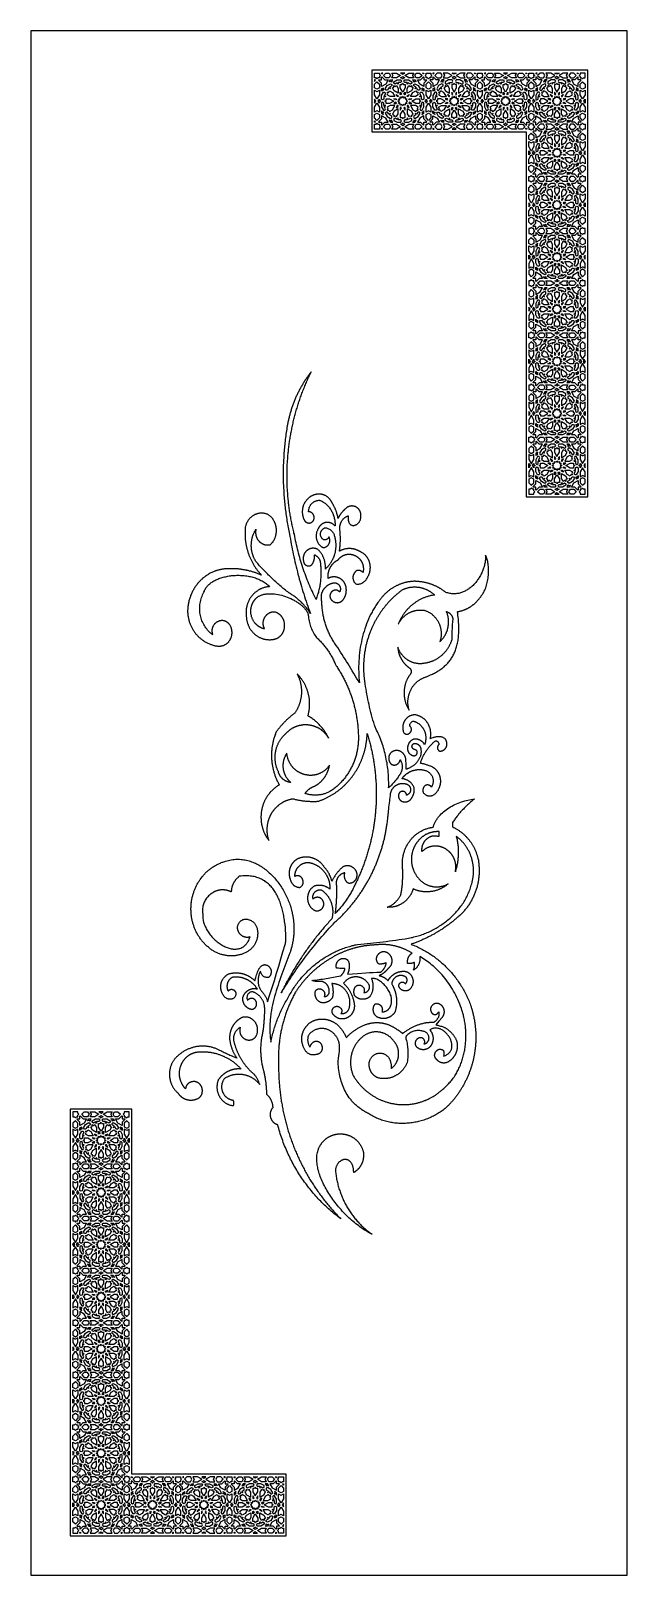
# Model space of a CAD drawing. Extents: x -425 to 425, y -1100 to 1100.
import ezdxf

# ---------------------------------------------------------------- set-up
doc = ezdxf.new("R2010")
doc.units = 0
doc.layers.add('LAYER_1', color=18, linetype='CONTINUOUS')
doc.layers.add('LAYER_2', color=5, linetype='CONTINUOUS')

msp = doc.modelspace()

# ---------------------------------------------------------------- linework, layer by layer
at = {"layer": 'LAYER_1'}
for points in [[(-425, -1100), (425, -1100), (425, 1100), (-425, 1100)], [(65, 1040), (67, 1040), (67, 1040), (68.4, 1040), (69.8, 1040), (69.8, 1040), (71.9, 1040), (71.9, 1038), (73.3, 1036.6), (71.9, 1035.1), (71.9, 1033.1), (69.8, 1033.1), (68.4, 1031.7), (67, 1033.1), (65, 1033.1)], [(80.8, 1024.3), (74.8, 1020.8), (74.8, 1025.3), (70.5, 1029.6), (71.1, 1030.2), (74.8, 1030.2), (74.8, 1033.9), (75.4, 1034.5), (79.7, 1030.2), (84.2, 1030.2)], [(74.8, 1040), (74.8, 1039.2), (75.4, 1038.7), (76.8, 1040)], [(77.5, 1036.6), (80.9, 1040), (85.9, 1040), (87.9, 1036.6), (85.9, 1033.1), (80.9, 1033.1)], [(91.3, 1036.6), (91.2, 1036.8), (89.4, 1040), (96.2, 1040), (102.1, 1036.6), (96.2, 1033.1), (89.4, 1033.1), (91.2, 1036.3)], [(104, 1040), (104, 1040), (102.1, 1040), (105.1, 1038.3), (108, 1040), (106.2, 1040), (106.2, 1040)], [(108, 1033.1), (106.2, 1033.1), (105.1, 1031.2), (104, 1033.1), (102.1, 1033.1), (105.1, 1034.8)], [(108, 1036.6), (114, 1040), (120.8, 1040), (119, 1036.8), (118.9, 1036.6), (119, 1036.3), (120.8, 1033.1), (114, 1033.1)], [(122.3, 1036.6), (124.3, 1040), (129.2, 1040), (132.7, 1036.6), (129.2, 1033.1), (124.3, 1033.1)], [(130.5, 1030.2), (134.8, 1034.5), (135.3, 1033.9), (135.3, 1030.2), (139.1, 1030.2), (139.6, 1029.6), (135.3, 1025.3), (135.3, 1020.8), (129.4, 1024.3), (126, 1030.2)], [(133.4, 1040), (135.3, 1040), (135.3, 1039.2), (134.8, 1038.7)], [(141.7, 1040), (143.2, 1040), (143.2, 1040), (145.2, 1040), (145.2, 1038), (146.6, 1036.6), (145.2, 1035.1), (145.2, 1033.1), (143.2, 1033.1), (141.7, 1031.7), (140.3, 1033.1), (138.3, 1033.1), (138.3, 1035.1), (136.9, 1036.6), (138.3, 1038), (138.3, 1040), (140.3, 1040), (140.3, 1040)], [(153, 1030.2), (148.7, 1034.5), (148.2, 1033.9), (148.2, 1030.2), (144.4, 1030.2), (143.9, 1029.6), (148.2, 1025.3), (148.2, 1020.8), (154.1, 1024.3), (157.5, 1030.2)], [(150.1, 1040), (148.2, 1040), (148.2, 1039.2), (148.7, 1038.7)], [(161.2, 1036.6), (159.2, 1040), (154.2, 1040), (150.8, 1036.6), (154.2, 1033.1), (159.2, 1033.1)], [(175.4, 1036.6), (169.5, 1040), (162.7, 1040), (164.5, 1036.8), (164.6, 1036.6), (164.5, 1036.3), (162.7, 1033.1), (169.5, 1033.1)], [(179.5, 1040), (179.5, 1040), (181.3, 1040), (178.4, 1038.3), (175.5, 1040), (177.3, 1040), (177.3, 1040)], [(175.5, 1033.1), (177.3, 1033.1), (178.4, 1031.2), (179.5, 1033.1), (181.3, 1033.1), (178.4, 1034.8)], [(192.2, 1036.6), (192.3, 1036.8), (194.1, 1040), (187.3, 1040), (181.4, 1036.6), (187.3, 1033.1), (194.1, 1033.1), (192.3, 1036.3)], [(206, 1036.6), (202.6, 1040), (197.6, 1040), (195.6, 1036.6), (197.6, 1033.1), (202.6, 1033.1)], [(202.7, 1024.3), (208.7, 1020.8), (208.7, 1025.3), (213, 1029.6), (212.4, 1030.2), (208.6, 1030.2), (208.6, 1033.9), (208.1, 1034.5), (203.8, 1030.2), (199.3, 1030.2)], [(208.7, 1040), (208.7, 1039.2), (208.1, 1038.7), (206.8, 1040)], [(215.1, 1040), (216.5, 1040), (216.5, 1040), (218.5, 1040), (218.5, 1038), (219.9, 1036.6), (218.5, 1035.1), (218.5, 1033.1), (216.5, 1033.1), (215.1, 1031.7), (213.6, 1033.1), (211.6, 1033.1), (211.6, 1035.1), (210.2, 1036.6), (211.6, 1038), (211.6, 1040), (213.6, 1040), (213.7, 1040)], [(227.4, 1024.3), (221.5, 1020.8), (221.5, 1025.3), (217.2, 1029.6), (217.7, 1030.2), (221.5, 1030.2), (221.5, 1033.9), (222, 1034.5), (226.3, 1030.2), (230.8, 1030.2)], [(221.5, 1040), (221.5, 1039.2), (222, 1038.7), (223.4, 1040)], [(224.1, 1036.6), (227.6, 1040), (232.5, 1040), (234.5, 1036.6), (232.5, 1033.1), (227.6, 1033.1)], [(237.9, 1036.6), (237.8, 1036.8), (236, 1040), (242.8, 1040), (248.7, 1036.6), (242.8, 1033.1), (236, 1033.1), (237.8, 1036.3)], [(250.6, 1040), (250.6, 1040), (248.8, 1040), (251.7, 1038.3), (254.6, 1040), (252.8, 1040), (252.8, 1040)], [(254.6, 1033.1), (252.8, 1033.1), (251.7, 1031.2), (250.6, 1033.1), (248.8, 1033.1), (251.7, 1034.8)], [(254.6, 1036.6), (260.6, 1040), (267.4, 1040), (265.5, 1036.8), (265.5, 1036.6), (265.5, 1036.3), (267.4, 1033.1), (260.6, 1033.1)], [(268.9, 1036.6), (270.8, 1040), (275.8, 1040), (279.3, 1036.6), (275.8, 1033.1), (270.8, 1033.1)], [(277, 1030.2), (281.3, 1034.5), (281.9, 1033.9), (281.9, 1030.2), (285.6, 1030.2), (286.2, 1029.6), (281.9, 1025.3), (281.9, 1020.8), (276, 1024.3), (272.6, 1030.2)], [(280, 1040), (281.9, 1040), (281.9, 1039.2), (281.3, 1038.7)], [(288.3, 1040), (289.7, 1040), (289.7, 1040), (291.7, 1040), (291.7, 1038), (293.2, 1036.6), (291.7, 1035.1), (291.7, 1033.1), (289.7, 1033.1), (288.3, 1031.7), (286.9, 1033.1), (284.9, 1033.1), (284.9, 1035.1), (283.5, 1036.6), (284.9, 1038), (284.9, 1040), (286.9, 1040), (286.9, 1040)], [(299.6, 1030.2), (295.3, 1034.5), (294.7, 1033.9), (294.7, 1030.2), (291, 1030.2), (290.4, 1029.6), (294.7, 1025.3), (294.7, 1020.8), (300.6, 1024.3), (304.1, 1030.2)], [(296.6, 1040), (294.7, 1040), (294.7, 1039.2), (295.3, 1038.7)], [(307.8, 1036.6), (305.8, 1040), (300.8, 1040), (297.4, 1036.6), (300.8, 1033.1), (305.8, 1033.1)], [(322, 1036.6), (316, 1040), (309.2, 1040), (311.1, 1036.8), (311.1, 1036.6), (311.1, 1036.3), (309.2, 1033.1), (316, 1033.1)], [(326.1, 1040), (326.1, 1040), (327.9, 1040), (324.9, 1038.3), (322, 1040), (323.8, 1040), (323.8, 1040)], [(322, 1033.1), (323.8, 1033.1), (324.9, 1031.2), (326.1, 1033.1), (327.9, 1033.1), (324.9, 1034.8)], [(338.7, 1036.6), (338.8, 1036.8), (340.7, 1040), (333.8, 1040), (327.9, 1036.6), (333.8, 1033.1), (340.7, 1033.1), (338.8, 1036.3)], [(352.5, 1036.6), (349.1, 1040), (344.1, 1040), (342.1, 1036.6), (344.1, 1033.1), (349.1, 1033.1)], [(349.2, 1024.3), (355.2, 1020.8), (355.2, 1025.3), (359.5, 1029.6), (358.9, 1030.2), (355.1, 1030.2), (355.1, 1033.9), (354.6, 1034.5), (350.3, 1030.2), (345.8, 1030.2)], [(355.1, 1040), (355.1, 1039.2), (354.6, 1038.7), (353.2, 1040)], [(365, 1038), (365, 1038), (365, 1040), (363, 1040), (363, 1040), (361.6, 1040), (360.1, 1040), (360.1, 1040), (358.1, 1040), (358.1, 1038), (356.7, 1036.6), (358.1, 1035.1), (358.1, 1033.1), (360.1, 1033.1), (361.6, 1031.7), (363, 1033.1), (365, 1033.1), (365, 1035.1), (365, 1035.1)], [(65, 1028.1), (66.5, 1029.6), (65.9, 1030.2), (65, 1030.2)], [(68.4, 1027.5), (68.4, 1027.5), (71.9, 1024.1), (71.9, 1019.1), (68.4, 1017.1), (65, 1019.1), (65, 1024.1), (68.4, 1027.5)], [(68.4, 1013.7), (68.4, 1013.7), (68.6, 1013.8), (71.9, 1015.7), (71.9, 1008.9), (68.4, 1003), (68.4, 1003), (68.4, 1003), (65, 1008.9), (65, 1015.7), (68.2, 1013.8), (68.4, 1013.7)], [(77.8, 1019.1), (76.9, 1017.5), (78, 1015.6), (75.8, 1015.6), (74.8, 1014), (74.8, 1017.4)], [(78.8, 1007.7), (81.1, 1006.4), (78.4, 1006.4), (78.4, 1002.8), (76.6, 1001.7), (74.8, 1002.8), (74.8, 1008.1), (77.6, 1012.8), (79.6, 1012.8), (80.7, 1011)], [(87.7, 1024.8), (89.5, 1023.8), (89.5, 1021.7), (86.2, 1019.8), (87.6, 1017.5), (85.2, 1018.8), (83.4, 1015.6), (81.3, 1015.6), (80.2, 1017.4), (82.9, 1022.1)], [(82.9, 1008.8), (84, 1010.8), (82.9, 1012.8), (85.2, 1012.8), (86.3, 1014.8), (90.5, 1012.4), (94, 1006.4), (87.1, 1006.4)], [(89.5, 1027), (87.5, 1028.1), (85.9, 1027.2), (87.6, 1030.2), (91, 1030.2), (89.5, 1029.2)], [(90.3, 1018.7), (92.3, 1019.9), (92.3, 1022.1), (94.2, 1021), (96.2, 1022.2), (98.7, 1018), (98.7, 1011.1), (92.7, 1014.5)], [(102.2, 1026.6), (98.7, 1026.6), (98.7, 1023.9), (97.3, 1026.2), (94.1, 1024.3), (92.3, 1025.4), (92.3, 1027.5), (97, 1030.2), (102.2, 1030.2), (103.3, 1028.4)], [(103.9, 1023.6), (105.1, 1025.5), (106.3, 1023.6), (108.5, 1023.6), (108.5, 1018.8), (105.1, 1012.8), (101.6, 1018.8), (101.6, 1023.6)], [(101.6, 1009.4), (101.6, 1012.8), (103.4, 1009.8), (102.7, 1008.7)], [(106.8, 1028.4), (107.9, 1030.2), (113.2, 1030.2), (117.9, 1027.5), (117.9, 1025.4), (116.1, 1024.3), (112.9, 1026.2), (111.5, 1023.9), (111.5, 1026.6), (107.9, 1026.6)], [(106.8, 1009.8), (108.5, 1012.8), (108.5, 1009.4), (107.4, 1008.7)], [(113.9, 1022.2), (115.9, 1021), (117.9, 1022.1), (117.9, 1019.9), (119.9, 1018.7), (117.5, 1014.5), (111.5, 1011.1), (111.5, 1018)], [(123.9, 1014.8), (125, 1012.8), (127.3, 1012.8), (126.1, 1010.8), (127.3, 1008.8), (123.1, 1006.4), (116.2, 1006.4), (119.6, 1012.4)], [(120.7, 1029.2), (119.2, 1030.2), (122.5, 1030.2), (124.2, 1027.2), (122.7, 1028.1), (120.7, 1027)], [(120.7, 1023.8), (122.5, 1024.8), (127.2, 1022.1), (129.9, 1017.4), (128.9, 1015.6), (126.8, 1015.6), (124.9, 1018.8), (122.6, 1017.5), (124, 1019.8), (120.7, 1021.7)], [(131.4, 1007.7), (129.5, 1011), (130.5, 1012.8), (132.6, 1012.8), (135.3, 1008.1), (135.3, 1002.8), (133.5, 1001.7), (131.7, 1002.8), (131.7, 1006.4), (129, 1006.4)], [(133.3, 1017.5), (132.4, 1019.1), (135.3, 1017.4), (135.3, 1014), (134.4, 1015.6), (132.2, 1015.6)], [(141.7, 1027.5), (145.2, 1024.1), (145.2, 1019.1), (141.7, 1017.1), (138.3, 1019.1), (138.3, 1024.1)], [(141.7, 1013.7), (145.2, 1015.7), (145.2, 1008.9), (141.8, 1003), (141.7, 1003), (141.7, 1003), (138.3, 1008.9), (138.3, 1015.7)], [(150.2, 1017.5), (151.1, 1019.1), (148.2, 1017.4), (148.2, 1014), (149.1, 1015.6), (151.3, 1015.6)], [(152.1, 1007.7), (154, 1011), (153, 1012.8), (150.9, 1012.8), (148.2, 1008.1), (148.2, 1002.8), (150, 1001.7), (151.8, 1002.8), (151.8, 1006.4), (154.5, 1006.4)], [(162.8, 1023.8), (161, 1024.8), (156.3, 1022.1), (153.6, 1017.4), (154.6, 1015.6), (156.7, 1015.6), (158.6, 1018.8), (160.9, 1017.5), (159.5, 1019.8), (162.8, 1021.7)], [(159.6, 1014.8), (158.5, 1012.8), (156.2, 1012.8), (157.3, 1010.8), (156.2, 1008.8), (160.4, 1006.4), (167.3, 1006.4), (163.8, 1012.4)], [(162.8, 1029.2), (164.3, 1030.2), (161, 1030.2), (159.3, 1027.2), (160.8, 1028.1), (162.8, 1027)], [(169.6, 1022.2), (167.6, 1021), (165.6, 1022.1), (165.6, 1019.9), (163.6, 1018.7), (166, 1014.5), (172, 1011.1), (172, 1018)], [(176.7, 1028.4), (175.6, 1030.2), (170.3, 1030.2), (165.6, 1027.5), (165.6, 1025.4), (167.4, 1024.3), (170.6, 1026.2), (172, 1023.9), (172, 1026.6), (175.6, 1026.6)], [(179.6, 1023.6), (178.4, 1025.5), (177.2, 1023.6), (175, 1023.6), (175, 1018.8), (178.4, 1012.8), (181.9, 1018.8), (181.9, 1023.6)], [(176.7, 1009.8), (175, 1012.8), (175, 1009.4), (176.1, 1008.7)], [(181.9, 1009.4), (181.9, 1012.8), (180.1, 1009.8), (180.8, 1008.7)], [(181.3, 1026.6), (184.8, 1026.6), (184.8, 1023.9), (186.2, 1026.2), (189.4, 1024.3), (191.2, 1025.4), (191.2, 1027.5), (186.5, 1030.2), (181.3, 1030.2), (180.2, 1028.4)], [(193.2, 1018.7), (191.2, 1019.9), (191.2, 1022.1), (189.3, 1021), (187.3, 1022.2), (184.8, 1018), (184.8, 1011.1), (190.8, 1014.5)], [(200.6, 1008.8), (199.5, 1010.8), (200.6, 1012.8), (198.3, 1012.8), (197.2, 1014.8), (193, 1012.4), (189.5, 1006.4), (196.4, 1006.4)], [(194, 1027), (196, 1028.1), (197.6, 1027.2), (195.9, 1030.2), (192.5, 1030.2), (194, 1029.2)], [(195.8, 1024.8), (194, 1023.8), (194, 1021.7), (197.3, 1019.8), (195.9, 1017.5), (198.3, 1018.8), (200.1, 1015.6), (202.2, 1015.6), (203.3, 1017.4), (200.5, 1022.1)], [(204.7, 1007.7), (202.4, 1006.4), (205.1, 1006.4), (205.1, 1002.8), (206.8, 1001.7), (208.7, 1002.8), (208.7, 1008.1), (205.9, 1012.8), (203.9, 1012.8), (202.8, 1011)], [(205.7, 1019.1), (206.6, 1017.5), (205.5, 1015.6), (207.7, 1015.6), (208.7, 1014), (208.6, 1017.4)], [(215.1, 1027.5), (215.1, 1027.5), (218.5, 1024.1), (218.5, 1019.1), (215.1, 1017.1), (211.6, 1019.1), (211.6, 1024.1), (215.1, 1027.5)], [(215.1, 1013.7), (215.1, 1013.7), (215.3, 1013.8), (218.5, 1015.7), (218.5, 1008.9), (215.1, 1003), (215.1, 1003), (215.1, 1003), (211.6, 1008.9), (211.6, 1015.7), (214.9, 1013.8), (215.1, 1013.7)], [(224.4, 1019.1), (223.5, 1017.5), (224.6, 1015.6), (222.4, 1015.6), (221.5, 1014), (221.5, 1017.4)], [(225.4, 1007.7), (227.8, 1006.4), (225.1, 1006.4), (225.1, 1002.8), (223.3, 1001.7), (221.5, 1002.8), (221.5, 1008.1), (224.2, 1012.8), (226.3, 1012.8), (227.3, 1011)], [(234.3, 1024.8), (236.1, 1023.8), (236.1, 1021.7), (232.8, 1019.8), (234.2, 1017.5), (231.8, 1018.8), (230, 1015.6), (227.9, 1015.6), (226.9, 1017.4), (229.6, 1022.1)], [(229.5, 1008.8), (230.6, 1010.8), (229.5, 1012.8), (231.8, 1012.8), (232.9, 1014.8), (237.1, 1012.4), (240.6, 1006.4), (233.7, 1006.4)], [(236.1, 1027), (234.1, 1028.1), (232.6, 1027.2), (234.2, 1030.2), (237.6, 1030.2), (236.1, 1029.2)], [(236.9, 1018.7), (238.9, 1019.9), (238.9, 1022.1), (240.8, 1021), (242.8, 1022.2), (245.3, 1018), (245.3, 1011.1), (239.3, 1014.5)], [(248.8, 1026.6), (245.3, 1026.6), (245.3, 1023.9), (243.9, 1026.2), (240.7, 1024.3), (238.9, 1025.4), (238.9, 1027.5), (243.6, 1030.2), (248.8, 1030.2), (249.9, 1028.4)], [(250.5, 1023.6), (251.7, 1025.5), (252.9, 1023.6), (255.1, 1023.6), (255.1, 1018.8), (251.7, 1012.8), (248.2, 1018.8), (248.2, 1023.6)], [(248.2, 1009.4), (248.2, 1012.8), (250, 1009.8), (249.3, 1008.7)], [(253.4, 1028.4), (254.5, 1030.2), (259.8, 1030.2), (264.5, 1027.5), (264.5, 1025.4), (262.7, 1024.3), (259.4, 1026.2), (258.1, 1023.9), (258.1, 1026.6), (254.5, 1026.6)], [(253.4, 1009.8), (255.1, 1012.8), (255.1, 1009.4), (254, 1008.7)], [(260.5, 1022.2), (262.5, 1021), (264.5, 1022.1), (264.5, 1019.9), (266.5, 1018.7), (264.1, 1014.5), (258.1, 1011.1), (258.1, 1018)], [(270.4, 1014.8), (271.6, 1012.8), (273.9, 1012.8), (272.7, 1010.8), (273.9, 1008.8), (269.7, 1006.4), (262.8, 1006.4), (266.2, 1012.4)], [(267.3, 1029.2), (265.7, 1030.2), (269.1, 1030.2), (270.8, 1027.2), (269.2, 1028.1), (267.3, 1027)], [(267.3, 1023.8), (269.1, 1024.8), (273.8, 1022.1), (276.5, 1017.4), (275.5, 1015.6), (273.4, 1015.6), (271.5, 1018.8), (269.2, 1017.5), (270.5, 1019.8), (267.3, 1021.7)], [(277.9, 1007.7), (276.1, 1011), (277.1, 1012.8), (279.2, 1012.8), (281.9, 1008.1), (281.9, 1002.8), (280.1, 1001.7), (278.3, 1002.8), (278.3, 1006.4), (275.6, 1006.4)], [(279.9, 1017.5), (279, 1019.1), (281.9, 1017.4), (281.9, 1014), (281, 1015.6), (278.7, 1015.6)], [(288.3, 1027.5), (291.8, 1024.1), (291.8, 1019.1), (288.3, 1017.1), (284.9, 1019.1), (284.9, 1024.1)], [(288.3, 1013.7), (291.8, 1015.7), (291.8, 1008.9), (288.3, 1003), (288.3, 1003), (288.3, 1003), (284.9, 1008.9), (284.9, 1015.7)], [(296.8, 1017.5), (297.7, 1019.1), (294.7, 1017.4), (294.7, 1014), (295.6, 1015.6), (297.9, 1015.6)], [(298.7, 1007.7), (300.6, 1011), (299.5, 1012.8), (297.4, 1012.8), (294.7, 1008.1), (294.7, 1002.8), (296.5, 1001.7), (298.3, 1002.8), (298.3, 1006.4), (301, 1006.4)], [(309.3, 1023.8), (307.5, 1024.8), (302.8, 1022.1), (300.1, 1017.4), (301.1, 1015.6), (303.2, 1015.6), (305.1, 1018.8), (307.4, 1017.5), (306.1, 1019.8), (309.3, 1021.7)], [(306.2, 1014.8), (305, 1012.8), (302.8, 1012.8), (303.9, 1010.8), (302.7, 1008.8), (306.9, 1006.4), (313.8, 1006.4), (310.4, 1012.4)], [(309.3, 1029.2), (310.9, 1030.2), (307.5, 1030.2), (305.8, 1027.2), (307.4, 1028.1), (309.3, 1027)], [(316.1, 1022.2), (314.1, 1021), (312.1, 1022.1), (312.1, 1019.9), (310.1, 1018.7), (312.6, 1014.5), (318.5, 1011.1), (318.5, 1018)], [(323.2, 1028.4), (322.1, 1030.2), (316.8, 1030.2), (312.1, 1027.5), (312.1, 1025.4), (313.9, 1024.3), (317.2, 1026.2), (318.5, 1023.9), (318.5, 1026.6), (322.1, 1026.6)], [(326.1, 1023.6), (324.9, 1025.5), (323.8, 1023.6), (321.5, 1023.6), (321.5, 1018.8), (324.9, 1012.8), (328.4, 1018.8), (328.4, 1023.6)], [(323.2, 1009.8), (321.5, 1012.8), (321.5, 1009.4), (322.6, 1008.7)], [(327.8, 1026.6), (331.3, 1026.6), (331.3, 1023.9), (332.7, 1026.2), (335.9, 1024.3), (337.7, 1025.4), (337.7, 1027.5), (333, 1030.2), (327.8, 1030.2), (326.7, 1028.4)], [(328.4, 1009.4), (328.4, 1012.8), (326.7, 1009.8), (327.3, 1008.7)], [(339.7, 1018.7), (337.7, 1019.9), (337.7, 1022.1), (335.8, 1021), (333.8, 1022.2), (331.3, 1018), (331.3, 1011.1), (337.3, 1014.5)], [(347.1, 1008.8), (346, 1010.8), (347.1, 1012.8), (344.8, 1012.8), (343.7, 1014.8), (339.5, 1012.4), (336, 1006.4), (342.9, 1006.4)], [(340.6, 1027), (342.5, 1028.1), (344.1, 1027.2), (342.4, 1030.2), (339, 1030.2), (340.6, 1029.2)], [(342.4, 1024.8), (340.6, 1023.8), (340.6, 1021.7), (343.8, 1019.8), (342.5, 1017.5), (344.8, 1018.8), (346.6, 1015.6), (348.7, 1015.6), (349.8, 1017.4), (347.1, 1022.1)], [(351.2, 1007.7), (348.9, 1006.4), (351.6, 1006.4), (351.6, 1002.8), (353.3, 1001.7), (355.1, 1002.8), (355.1, 1008.1), (352.4, 1012.8), (350.4, 1012.8), (349.3, 1011)], [(352.2, 1019.1), (353.1, 1017.5), (352, 1015.6), (354.2, 1015.6), (355.2, 1014), (355.1, 1017.4)], [(361.6, 1027.5), (361.6, 1027.5), (365, 1024.1), (365, 1019.1), (361.6, 1017.1), (358.1, 1019.1), (358.1, 1024.1), (361.6, 1027.5)], [(361.6, 1013.7), (361.6, 1013.7), (361.8, 1013.8), (365, 1015.7), (365, 1008.9), (361.6, 1003), (361.6, 1003), (361.6, 1003), (358.1, 1008.9), (358.1, 1015.7), (361.4, 1013.8), (361.6, 1013.7)], [(65, 997.1), (65, 997.1), (66.7, 1000), (65, 1002.9), (65, 1002.9)], [(68.4, 997), (68.4, 997), (71.9, 991.1), (71.9, 984.3), (68.6, 986.2), (68.4, 986.3), (68.4, 986.3), (68.4, 986.3), (68.2, 986.2), (65, 984.3), (65, 991.1), (68.4, 997)], [(70.2, 1000), (71.9, 1002.9), (71.9, 1001.1), (73.8, 1000), (71.9, 998.9), (71.9, 997.1)], [(78.8, 992.3), (81.1, 993.6), (78.4, 993.6), (78.4, 997.2), (76.6, 998.3), (74.8, 997.2), (74.8, 991.9), (77.6, 987.2), (79.6, 987.2), (80.7, 989)], [(79.5, 1000), (81.4, 1001.2), (81.4, 1003.4), (86.3, 1003.4), (92.2, 1000), (86.3, 996.6), (81.4, 996.6), (81.4, 998.8)], [(82.9, 991.2), (84, 989.2), (82.9, 987.2), (85.2, 987.2), (86.3, 985.2), (90.5, 987.6), (94, 993.6), (87.1, 993.6)], [(95.2, 1001.7), (92.2, 1003.4), (95.7, 1003.4), (96.3, 1002.3)], [(95.2, 998.3), (92.2, 996.6), (95.7, 996.6), (96.3, 997.7)], [(98.7, 1006.4), (97.4, 1006.4), (95.7, 1009.4), (98.7, 1007.7)], [(98.7, 993.6), (97.4, 993.6), (95.7, 990.6), (98.7, 992.3)], [(98.2, 1000), (100.4, 1001.3), (99.1, 1003.4), (101.6, 1003.4), (101.6, 1005.9), (103.8, 1004.7), (105.1, 1006.9), (106.3, 1004.7), (108.5, 1005.9), (108.5, 1003.4), (111.1, 1003.4), (109.8, 1001.3), (112, 1000), (109.8, 998.7), (111.1, 996.6), (108.5, 996.6), (108.5, 994.1), (106.3, 995.3), (105.1, 993.1), (103.8, 995.3), (101.6, 994.1), (101.6, 996.6), (99.1, 996.6), (100.4, 998.7)], [(101.6, 990.6), (101.6, 987.2), (103.4, 990.2), (102.7, 991.3)], [(106.8, 990.2), (108.5, 987.2), (108.5, 990.6), (107.4, 991.3)], [(112.8, 1006.4), (111.5, 1006.4), (111.5, 1007.7), (114.5, 1009.4)], [(112.8, 993.6), (111.5, 993.6), (111.5, 992.3), (114.5, 990.6)], [(114.9, 1001.7), (113.9, 1002.3), (114.5, 1003.4), (117.9, 1003.4)], [(114.9, 998.3), (113.9, 997.7), (114.5, 996.6), (117.9, 996.6)], [(123.9, 985.2), (125, 987.2), (127.3, 987.2), (126.1, 989.2), (127.3, 991.2), (123.1, 993.6), (116.2, 993.6), (119.6, 987.6)], [(117.9, 1000), (123.9, 1003.4), (128.8, 1003.4), (128.8, 1001.2), (130.7, 1000), (128.8, 998.8), (128.8, 996.6), (123.9, 996.6)], [(131.4, 992.3), (129.5, 989), (130.5, 987.2), (132.6, 987.2), (135.3, 991.9), (135.3, 997.2), (133.5, 998.3), (131.7, 997.2), (131.7, 993.6), (129, 993.6)], [(136.4, 1000), (138.3, 1001.1), (138.3, 1002.9), (140, 1000), (138.3, 997.1), (138.3, 998.9)], [(141.7, 997), (141.8, 997), (145.2, 991.1), (145.2, 984.3), (141.7, 986.3), (138.3, 984.3), (138.3, 991.1), (141.7, 997)], [(147.1, 1000), (145.2, 1001.1), (145.2, 1002.9), (143.5, 1000), (145.2, 997.1), (145.2, 998.9)], [(152.1, 992.3), (154, 989), (153, 987.2), (150.9, 987.2), (148.2, 991.9), (148.2, 997.2), (150, 998.3), (151.8, 997.2), (151.8, 993.6), (154.5, 993.6)], [(165.6, 1000), (159.6, 1003.4), (154.7, 1003.4), (154.7, 1001.2), (152.8, 1000), (154.7, 998.8), (154.7, 996.6), (159.6, 996.6)], [(159.6, 985.2), (158.5, 987.2), (156.2, 987.2), (157.3, 989.2), (156.2, 991.2), (160.4, 993.6), (167.3, 993.6), (163.8, 987.6)], [(168.5, 1001.7), (169.6, 1002.3), (169, 1003.4), (165.6, 1003.4)], [(168.5, 998.3), (169.6, 997.7), (169, 996.6), (165.6, 996.6)], [(170.7, 1006.4), (172, 1006.4), (172, 1007.7), (169, 1009.4)], [(170.7, 993.6), (172, 993.6), (172, 992.3), (169, 990.6)], [(185.3, 1000), (183.1, 1001.3), (184.4, 1003.4), (181.9, 1003.4), (181.9, 1005.9), (179.7, 1004.7), (178.4, 1006.9), (177.1, 1004.7), (175, 1005.9), (175, 1003.4), (172.4, 1003.4), (173.7, 1001.3), (171.5, 1000), (173.7, 998.7), (172.4, 996.6), (175, 996.6), (175, 994.1), (177.1, 995.3), (178.4, 993.1), (179.7, 995.3), (181.9, 994.1), (181.9, 996.6), (184.4, 996.6), (183.1, 998.7)], [(176.7, 990.2), (175, 987.2), (175, 990.6), (176.1, 991.3)], [(181.9, 990.6), (181.9, 987.2), (180.1, 990.2), (180.8, 991.3)], [(184.8, 1006.4), (186.1, 1006.4), (187.8, 1009.4), (184.8, 1007.7)], [(184.8, 993.6), (186.1, 993.6), (187.8, 990.6), (184.8, 992.3)], [(188.3, 1001.7), (191.3, 1003.4), (187.8, 1003.4), (187.2, 1002.3)], [(188.3, 998.3), (191.3, 996.6), (187.8, 996.6), (187.2, 997.7)], [(200.6, 991.2), (199.5, 989.2), (200.6, 987.2), (198.3, 987.2), (197.2, 985.2), (193, 987.6), (189.5, 993.6), (196.4, 993.6)], [(204, 1000), (202.1, 1001.2), (202.1, 1003.4), (197.2, 1003.4), (191.2, 1000), (197.2, 996.6), (202.1, 996.6), (202.1, 998.8)], [(204.7, 992.3), (202.4, 993.6), (205.1, 993.6), (205.1, 997.2), (206.8, 998.3), (208.7, 997.2), (208.7, 991.9), (205.9, 987.2), (203.9, 987.2), (202.8, 989)], [(213.3, 1000), (211.6, 1002.9), (211.6, 1001.1), (209.7, 1000), (211.6, 998.9), (211.6, 997.1)], [(215.1, 997), (215.1, 997), (218.5, 991.1), (218.5, 984.3), (215.3, 986.2), (215.1, 986.3), (215.1, 986.3), (215.1, 986.3), (214.9, 986.2), (211.6, 984.3), (211.6, 991.1), (215.1, 997)], [(216.8, 1000), (218.5, 1002.9), (218.5, 1001.1), (220.5, 1000), (218.5, 998.9), (218.5, 997.1)], [(225.4, 992.3), (227.8, 993.6), (225.1, 993.6), (225.1, 997.2), (223.3, 998.3), (221.5, 997.2), (221.5, 991.9), (224.2, 987.2), (226.3, 987.2), (227.3, 989)], [(226.1, 1000), (228, 1001.2), (228, 1003.4), (232.9, 1003.4), (238.9, 1000), (232.9, 996.6), (228, 996.6), (228, 998.8)], [(229.5, 991.2), (230.6, 989.2), (229.5, 987.2), (231.8, 987.2), (232.9, 985.2), (237.1, 987.6), (240.6, 993.6), (233.7, 993.6)], [(241.8, 1001.7), (238.8, 1003.4), (242.3, 1003.4), (242.9, 1002.3)], [(241.8, 998.3), (238.8, 996.6), (242.3, 996.6), (242.9, 997.7)], [(245.3, 1006.4), (244, 1006.4), (242.3, 1009.4), (245.3, 1007.7)], [(245.3, 993.6), (244, 993.6), (242.3, 990.6), (245.3, 992.3)], [(244.8, 1000), (247, 1001.3), (245.7, 1003.4), (248.2, 1003.4), (248.2, 1005.9), (250.4, 1004.7), (251.7, 1006.9), (252.9, 1004.7), (255.1, 1005.9), (255.1, 1003.4), (257.6, 1003.4), (256.4, 1001.3), (258.6, 1000), (256.4, 998.7), (257.6, 996.6), (255.1, 996.6), (255.1, 994.1), (252.9, 995.3), (251.7, 993.1), (250.4, 995.3), (248.2, 994.1), (248.2, 996.6), (245.7, 996.6), (247, 998.7)], [(248.2, 990.6), (248.2, 987.2), (250, 990.2), (249.3, 991.3)], [(253.4, 990.2), (255.1, 987.2), (255.1, 990.6), (254, 991.3)], [(259.4, 1006.4), (258.1, 1006.4), (258.1, 1007.7), (261.1, 1009.4)], [(259.4, 993.6), (258.1, 993.6), (258.1, 992.3), (261.1, 990.6)], [(261.5, 1001.7), (260.4, 1002.3), (261.1, 1003.4), (264.5, 1003.4)], [(261.5, 998.3), (260.4, 997.7), (261.1, 996.6), (264.5, 996.6)], [(270.4, 985.2), (271.6, 987.2), (273.9, 987.2), (272.7, 989.2), (273.9, 991.2), (269.7, 993.6), (262.8, 993.6), (266.2, 987.6)], [(264.5, 1000), (270.5, 1003.4), (275.3, 1003.4), (275.3, 1001.2), (277.3, 1000), (275.3, 998.8), (275.3, 996.6), (270.5, 996.6)], [(277.9, 992.3), (276.1, 989), (277.1, 987.2), (279.2, 987.2), (281.9, 991.9), (281.9, 997.2), (280.1, 998.3), (278.3, 997.2), (278.3, 993.6), (275.6, 993.6)], [(282.9, 1000), (284.9, 1001.1), (284.9, 1002.9), (286.6, 1000), (284.9, 997.1), (284.9, 998.9)], [(288.3, 997), (288.3, 997), (291.8, 991.1), (291.8, 984.3), (288.3, 986.3), (284.9, 984.3), (284.9, 991.1), (288.3, 997)], [(293.7, 1000), (291.8, 1001.1), (291.7, 1002.9), (290.1, 1000), (291.7, 997.1), (291.8, 998.9)], [(298.7, 992.3), (300.6, 989), (299.5, 987.2), (297.4, 987.2), (294.7, 991.9), (294.7, 997.2), (296.5, 998.3), (298.3, 997.2), (298.3, 993.6), (301, 993.6)], [(312.1, 1000), (306.2, 1003.4), (301.3, 1003.4), (301.3, 1001.2), (299.4, 1000), (301.3, 998.8), (301.3, 996.6), (306.2, 996.6)], [(306.2, 985.2), (305, 987.2), (302.8, 987.2), (303.9, 989.2), (302.7, 991.2), (306.9, 993.6), (313.8, 993.6), (310.4, 987.6)], [(315.1, 1001.7), (316.2, 1002.3), (315.5, 1003.4), (312.1, 1003.4)], [(315.1, 998.3), (316.2, 997.7), (315.5, 996.6), (312.1, 996.6)], [(317.3, 1006.4), (318.5, 1006.4), (318.5, 1007.7), (315.5, 1009.4)], [(317.3, 993.6), (318.5, 993.6), (318.5, 992.3), (315.5, 990.6)], [(331.8, 1000), (329.6, 1001.3), (330.9, 1003.4), (328.4, 1003.4), (328.4, 1005.9), (326.2, 1004.7), (324.9, 1006.9), (323.7, 1004.7), (321.5, 1005.9), (321.5, 1003.4), (319, 1003.4), (320.2, 1001.3), (318.1, 1000), (320.2, 998.7), (319, 996.6), (321.5, 996.6), (321.5, 994.1), (323.7, 995.3), (324.9, 993.1), (326.2, 995.3), (328.4, 994.1), (328.4, 996.6), (330.9, 996.6), (329.6, 998.7)], [(323.2, 990.2), (321.5, 987.2), (321.5, 990.6), (322.6, 991.3)], [(328.4, 990.6), (328.4, 987.2), (326.7, 990.2), (327.3, 991.3)], [(331.3, 1006.4), (332.6, 1006.4), (334.3, 1009.4), (331.3, 1007.7)], [(331.3, 993.6), (332.6, 993.6), (334.3, 990.6), (331.3, 992.3)], [(334.8, 1001.7), (337.8, 1003.4), (334.3, 1003.4), (333.7, 1002.3)], [(334.8, 998.3), (337.8, 996.6), (334.3, 996.6), (333.7, 997.7)], [(347.1, 991.2), (346, 989.2), (347.1, 987.2), (344.8, 987.2), (343.7, 985.2), (339.5, 987.6), (336, 993.6), (342.9, 993.6)], [(350.5, 1000), (348.6, 1001.2), (348.6, 1003.4), (343.7, 1003.4), (337.8, 1000), (343.7, 996.6), (348.6, 996.6), (348.6, 998.8)], [(351.2, 992.3), (348.9, 993.6), (351.6, 993.6), (351.6, 997.2), (353.3, 998.3), (355.1, 997.2), (355.1, 991.9), (352.4, 987.2), (350.4, 987.2), (349.3, 989)], [(359.8, 1000), (358.1, 1002.9), (358.1, 1001.1), (356.2, 1000), (358.1, 998.9), (358.1, 997.1)], [(361.6, 997), (361.6, 997), (365, 991.1), (365, 984.3), (361.8, 986.2), (361.6, 986.3), (361.6, 986.3), (361.6, 986.3), (361.4, 986.2), (358.1, 984.3), (358.1, 991.1), (361.6, 997)], [(365, 998.8), (365, 997.1), (363.3, 1000), (365, 1002.9), (365, 1001.2)], [(68.4, 982.9), (71.9, 980.9), (71.9, 975.9), (68.4, 972.5), (68.4, 972.5), (68.4, 972.5), (65, 975.9), (65, 980.9)], [(65, 971.9), (66.5, 970.4), (65.9, 969.8), (65, 969.8)], [(65, 966.9), (67, 966.9), (68.4, 968.3), (69.8, 966.9), (71.9, 966.9), (71.9, 964.9), (73.3, 963.4), (71.9, 962), (71.9, 960), (69.8, 960), (69.8, 960), (68.4, 960), (67, 960), (67, 960), (65, 960)], [(80.8, 975.7), (74.8, 979.2), (74.8, 974.7), (70.5, 970.4), (71.1, 969.8), (74.8, 969.8), (74.8, 966.1), (75.4, 965.5), (79.7, 969.8), (84.2, 969.8)], [(77.8, 980.9), (76.9, 982.5), (78, 984.4), (75.8, 984.4), (74.8, 986), (74.8, 982.6)], [(87.7, 975.2), (89.5, 976.2), (89.5, 978.3), (86.2, 980.2), (87.6, 982.5), (85.2, 981.2), (83.4, 984.4), (81.3, 984.4), (80.2, 982.6), (82.9, 977.9)], [(89.5, 973), (87.5, 971.9), (85.9, 972.8), (87.6, 969.8), (91, 969.8), (89.5, 970.8)], [(90.3, 981.3), (92.3, 980.1), (92.3, 977.9), (94.2, 979), (96.2, 977.8), (98.7, 982), (98.7, 988.9), (92.7, 985.5)], [(102.2, 973.4), (98.7, 973.4), (98.7, 976.1), (97.3, 973.8), (94.1, 975.7), (92.3, 974.6), (92.3, 972.5), (97, 969.8), (102.2, 969.8), (103.3, 971.6)], [(103.9, 976.4), (105.1, 974.5), (106.3, 976.4), (108.5, 976.4), (108.5, 981.2), (105.1, 987.2), (101.6, 981.2), (101.6, 976.4)], [(108, 966.9), (106.2, 966.9), (105.1, 968.8), (104, 966.9), (102.1, 966.9), (105.1, 965.2)], [(106.8, 971.6), (107.9, 969.8), (113.2, 969.8), (117.9, 972.5), (117.9, 974.6), (116.1, 975.7), (112.9, 973.8), (111.5, 976.1), (111.5, 973.4), (107.9, 973.4)], [(113.9, 977.8), (115.9, 979), (117.9, 977.9), (117.9, 980.1), (119.9, 981.3), (117.5, 985.5), (111.5, 988.9), (111.5, 982)], [(120.7, 970.8), (119.2, 969.8), (122.5, 969.8), (124.2, 972.8), (122.7, 971.9), (120.7, 973)], [(120.7, 976.2), (122.5, 975.2), (127.2, 977.9), (129.9, 982.6), (128.9, 984.4), (126.8, 984.4), (124.9, 981.2), (122.6, 982.5), (124, 980.2), (120.7, 978.3)], [(130.5, 969.8), (134.8, 965.5), (135.3, 966.1), (135.3, 969.8), (139.1, 969.8), (139.6, 970.4), (135.3, 974.7), (135.3, 979.2), (129.4, 975.7), (126, 969.8)], [(133.3, 982.5), (132.4, 980.9), (135.3, 982.6), (135.3, 986), (134.4, 984.4), (132.2, 984.4)], [(141.7, 968.3), (143.2, 966.9), (145.2, 966.9), (145.2, 964.9), (146.6, 963.4), (145.2, 962), (145.2, 960), (143.2, 960), (143.2, 960), (141.7, 960), (140.3, 960), (140.3, 960), (138.3, 960), (138.3, 962), (136.9, 963.4), (138.3, 964.9), (138.3, 966.9), (140.3, 966.9)], [(141.7, 982.9), (145.2, 980.9), (145.2, 975.9), (141.7, 972.5), (138.3, 975.9), (138.3, 980.9)], [(153, 969.8), (148.7, 965.5), (148.2, 966.1), (148.2, 969.8), (144.4, 969.8), (143.9, 970.4), (148.2, 974.7), (148.2, 979.2), (154.1, 975.7), (157.5, 969.8)], [(150.2, 982.5), (151.1, 980.9), (148.2, 982.6), (148.2, 986), (149.1, 984.4), (151.3, 984.4)], [(162.8, 976.2), (161, 975.2), (156.3, 977.9), (153.6, 982.6), (154.6, 984.4), (156.7, 984.4), (158.6, 981.2), (160.9, 982.5), (159.5, 980.2), (162.8, 978.3)], [(162.8, 970.8), (164.3, 969.8), (161, 969.8), (159.3, 972.8), (160.8, 971.9), (162.8, 973)], [(169.6, 977.8), (167.6, 979), (165.6, 977.9), (165.6, 980.1), (163.6, 981.3), (166, 985.5), (172, 988.9), (172, 982)], [(176.7, 971.6), (175.6, 969.8), (170.3, 969.8), (165.6, 972.5), (165.6, 974.6), (167.4, 975.7), (170.6, 973.8), (172, 976.1), (172, 973.4), (175.6, 973.4)], [(179.6, 976.4), (178.4, 974.5), (177.2, 976.4), (175, 976.4), (175, 981.2), (178.4, 987.2), (181.9, 981.2), (181.9, 976.4)], [(175.5, 966.9), (177.3, 966.9), (178.4, 968.8), (179.5, 966.9), (181.3, 966.9), (178.4, 965.2)], [(181.3, 973.4), (184.8, 973.4), (184.8, 976.1), (186.2, 973.8), (189.4, 975.7), (191.2, 974.6), (191.2, 972.5), (186.5, 969.8), (181.3, 969.8), (180.2, 971.6)], [(193.2, 981.3), (191.2, 980.1), (191.2, 977.9), (189.3, 979), (187.3, 977.8), (184.8, 982), (184.8, 988.9), (190.8, 985.5)], [(194, 973), (196, 971.9), (197.6, 972.8), (195.9, 969.8), (192.5, 969.8), (194, 970.8)], [(195.8, 975.2), (194, 976.2), (194, 978.3), (197.3, 980.2), (195.9, 982.5), (198.3, 981.2), (200.1, 984.4), (202.2, 984.4), (203.3, 982.6), (200.5, 977.9)], [(202.7, 975.7), (208.7, 979.2), (208.7, 974.7), (213, 970.4), (212.4, 969.8), (208.6, 969.8), (208.6, 966.1), (208.1, 965.5), (203.8, 969.8), (199.3, 969.8)], [(205.7, 980.9), (206.6, 982.5), (205.5, 984.4), (207.7, 984.4), (208.7, 986), (208.6, 982.6)], [(215.1, 968.3), (216.5, 966.9), (218.5, 966.9), (218.5, 964.9), (219.9, 963.4), (218.5, 962), (218.5, 960), (216.5, 960), (216.5, 960), (215.1, 960), (213.7, 960), (213.6, 960), (211.6, 960), (211.6, 962), (210.2, 963.4), (211.6, 964.9), (211.6, 966.9), (213.6, 966.9)], [(215.1, 982.9), (218.5, 980.9), (218.5, 975.9), (215.1, 972.5), (215.1, 972.5), (215.1, 972.5), (211.6, 975.9), (211.6, 980.9)], [(227.4, 975.7), (221.5, 979.2), (221.5, 974.7), (217.2, 970.4), (217.7, 969.8), (221.5, 969.8), (221.5, 966.1), (222, 965.5), (226.3, 969.8), (230.8, 969.8)], [(224.4, 980.9), (223.5, 982.5), (224.6, 984.4), (222.4, 984.4), (221.5, 986), (221.5, 982.6)], [(234.3, 975.2), (236.1, 976.2), (236.1, 978.3), (232.8, 980.2), (234.2, 982.5), (231.8, 981.2), (230, 984.4), (227.9, 984.4), (226.9, 982.6), (229.6, 977.9)], [(236.1, 973), (234.1, 971.9), (232.6, 972.8), (234.2, 969.8), (237.6, 969.8), (236.1, 970.8)], [(236.9, 981.3), (238.9, 980.1), (238.9, 977.9), (240.8, 979), (242.8, 977.8), (245.3, 982), (245.3, 988.9), (239.3, 985.5)], [(248.8, 973.4), (245.3, 973.4), (245.3, 976.1), (243.9, 973.8), (240.7, 975.7), (238.9, 974.6), (238.9, 972.5), (243.6, 969.8), (248.8, 969.8), (249.9, 971.6)], [(250.5, 976.4), (251.7, 974.5), (252.9, 976.4), (255.1, 976.4), (255.1, 981.2), (251.7, 987.2), (248.2, 981.2), (248.2, 976.4)], [(254.6, 966.9), (252.8, 966.9), (251.7, 968.8), (250.6, 966.9), (248.8, 966.9), (251.7, 965.2)], [(253.4, 971.6), (254.5, 969.8), (259.8, 969.8), (264.5, 972.5), (264.5, 974.6), (262.7, 975.7), (259.4, 973.8), (258.1, 976.1), (258.1, 973.4), (254.5, 973.4)], [(260.5, 977.8), (262.5, 979), (264.5, 977.9), (264.5, 980.1), (266.5, 981.3), (264.1, 985.5), (258.1, 988.9), (258.1, 982)], [(267.3, 970.8), (265.7, 969.8), (269.1, 969.8), (270.8, 972.8), (269.2, 971.9), (267.3, 973)], [(267.3, 976.2), (269.1, 975.2), (273.8, 977.9), (276.5, 982.6), (275.5, 984.4), (273.4, 984.4), (271.5, 981.2), (269.2, 982.5), (270.5, 980.2), (267.3, 978.3)], [(277, 969.8), (281.3, 965.5), (281.9, 966.1), (281.9, 969.8), (285.6, 969.8), (286.2, 970.4), (281.9, 974.7), (281.9, 979.2), (276, 975.7), (272.6, 969.8)], [(279.9, 982.5), (279, 980.9), (281.9, 982.6), (281.9, 986), (281, 984.4), (278.7, 984.4)], [(283.5, 963.4), (284.9, 962), (284.9, 960), (286.9, 960), (288.3, 958.6), (289.7, 960), (291.7, 960), (291.7, 962), (293.2, 963.4), (291.7, 964.9), (291.7, 966.9), (289.7, 966.9), (288.3, 968.3), (286.9, 966.9), (284.9, 966.9), (284.9, 964.9)], [(288.3, 982.9), (291.8, 980.9), (291.8, 975.9), (288.3, 972.5), (284.9, 975.9), (284.9, 980.9)], [(299.6, 969.8), (295.3, 965.5), (294.7, 966.1), (294.7, 969.8), (291, 969.8), (290.4, 970.4), (294.7, 974.7), (294.7, 979.2), (300.6, 975.7), (304.1, 969.8)], [(296.8, 982.5), (297.7, 980.9), (294.7, 982.6), (294.7, 986), (295.6, 984.4), (297.9, 984.4)], [(309.3, 976.2), (307.5, 975.2), (302.8, 977.9), (300.1, 982.6), (301.1, 984.4), (303.2, 984.4), (305.1, 981.2), (307.4, 982.5), (306.1, 980.2), (309.3, 978.3)], [(309.3, 970.8), (310.9, 969.8), (307.5, 969.8), (305.8, 972.8), (307.4, 971.9), (309.3, 973)], [(316.1, 977.8), (314.1, 979), (312.1, 977.9), (312.1, 980.1), (310.1, 981.3), (312.6, 985.5), (318.5, 988.9), (318.5, 982)], [(323.2, 971.6), (322.1, 969.8), (316.8, 969.8), (312.1, 972.5), (312.1, 974.6), (313.9, 975.7), (317.2, 973.8), (318.5, 976.1), (318.5, 973.4), (322.1, 973.4)], [(326.1, 976.4), (324.9, 974.5), (323.8, 976.4), (321.5, 976.4), (321.5, 981.2), (324.9, 987.2), (328.4, 981.2), (328.4, 976.4)], [(322, 966.9), (323.8, 966.9), (324.9, 968.8), (326.1, 966.9), (327.9, 966.9), (324.9, 965.2)], [(327.8, 973.4), (331.3, 973.4), (331.3, 976.1), (332.7, 973.8), (335.9, 975.7), (337.7, 974.6), (337.7, 972.5), (333, 969.8), (327.8, 969.8), (326.7, 971.6)], [(339.7, 981.3), (337.7, 980.1), (337.7, 977.9), (335.8, 979), (333.8, 977.8), (331.3, 982), (331.3, 988.9), (337.3, 985.5)], [(340.6, 973), (342.5, 971.9), (344.1, 972.8), (342.4, 969.8), (339, 969.8), (340.6, 970.8)], [(342.4, 975.2), (340.6, 976.2), (340.6, 978.3), (343.8, 980.2), (342.5, 982.5), (344.8, 981.2), (346.6, 984.4), (348.7, 984.4), (349.8, 982.6), (347.1, 977.9)], [(349.2, 975.7), (355.2, 979.2), (355.2, 974.7), (359.5, 970.4), (358.9, 969.8), (355.1, 969.8), (355.1, 966.1), (354.6, 965.5), (350.3, 969.8), (345.8, 969.8)], [(352.2, 980.9), (353.1, 982.5), (352, 984.4), (354.2, 984.4), (355.2, 986), (355.1, 982.6)], [(365, 962), (365, 962), (365, 960), (363, 960), (361.6, 958.6), (360.1, 960), (358.1, 960), (358.1, 962), (356.7, 963.4), (356.7, 963.4), (356.7, 963.4), (358.1, 964.9), (358.1, 966.9), (360.1, 966.9), (361.6, 968.3), (363, 966.9), (365, 966.9), (365, 964.9), (365, 964.9)], [(361.6, 982.9), (365, 980.9), (365, 975.9), (361.6, 972.5), (361.6, 972.5), (361.6, 972.5), (358.1, 975.9), (358.1, 980.9)], [(74.8, 960), (74.8, 960.8), (75.4, 961.3), (76.7, 960)], [(77.5, 963.4), (80.9, 966.9), (85.9, 966.9), (87.9, 963.4), (85.9, 960), (80.9, 960)], [(91.3, 963.4), (91.2, 963.7), (89.4, 966.9), (96.2, 966.9), (102.1, 963.4), (96.2, 960), (89.4, 960), (91.2, 963.2)], [(104, 960), (104, 960), (102.1, 960), (105.1, 961.7), (108, 960), (106.2, 960), (106.2, 960)], [(108, 963.4), (114, 966.9), (120.8, 966.9), (119, 963.7), (118.9, 963.4), (119, 963.2), (120.8, 960), (114, 960)], [(122.3, 963.4), (124.3, 966.9), (129.2, 966.9), (132.7, 963.4), (129.2, 960), (124.3, 960)], [(133.4, 960), (134.8, 961.3), (135.3, 960.8), (135.3, 960)], [(150.1, 960), (148.7, 961.3), (148.2, 960.8), (148.2, 960)], [(161.2, 963.4), (159.2, 966.9), (154.2, 966.9), (150.8, 963.4), (154.2, 960), (159.2, 960)], [(175.4, 963.4), (169.5, 966.9), (162.7, 966.9), (164.5, 963.7), (164.6, 963.4), (164.5, 963.2), (162.7, 960), (169.5, 960)], [(179.5, 960), (179.5, 960), (181.3, 960), (178.4, 961.7), (175.5, 960), (177.3, 960), (177.3, 960)], [(192.2, 963.4), (192.3, 963.7), (194.1, 966.9), (187.3, 966.9), (181.4, 963.4), (187.3, 960), (194.1, 960), (192.3, 963.2)], [(206, 963.4), (202.6, 966.9), (197.6, 966.9), (195.6, 963.4), (197.6, 960), (202.6, 960)], [(208.6, 960), (208.6, 960.8), (208.1, 961.3), (206.8, 960)], [(221.5, 960), (221.5, 960.8), (222, 961.3), (223.4, 960)], [(224.1, 963.4), (227.6, 966.9), (232.5, 966.9), (234.5, 963.4), (232.5, 960), (227.6, 960)], [(237.9, 963.4), (237.8, 963.7), (236, 966.9), (242.8, 966.9), (248.7, 963.4), (242.8, 960), (236, 960), (237.8, 963.2)], [(250.6, 960), (250.6, 960), (248.8, 960), (251.7, 961.7), (254.6, 960), (252.8, 960), (252.8, 960)], [(254.6, 963.4), (260.6, 966.9), (267.4, 966.9), (265.5, 963.7), (265.5, 963.4), (265.5, 963.2), (267.4, 960), (260.6, 960)], [(268.9, 963.4), (270.8, 966.9), (275.8, 966.9), (279.3, 963.4), (275.8, 960), (270.8, 960)], [(280, 960), (281.3, 961.3), (281.9, 960.8), (281.9, 960)], [(288.4, 954.3), (291.9, 950.8), (291.9, 945.8), (288.4, 943.7), (285, 945.8), (285, 950.8)], [(299.6, 957), (295.3, 961.3), (294.7, 960.8), (294.7, 957), (291, 957), (290.4, 956.4), (294.7, 952), (294.7, 947.5), (300.6, 951), (304.1, 957)], [(297.4, 963.4), (300.8, 960), (305.8, 960), (307.8, 963.4), (305.8, 966.9), (300.8, 966.9)], [(309.3, 950.5), (307.5, 951.5), (302.8, 948.8), (300.1, 944), (301.1, 942.2), (303.2, 942.2), (305.1, 945.5), (307.4, 944.1), (306.1, 946.5), (309.3, 948.4)], [(309.3, 956), (310.9, 957), (307.5, 957), (305.8, 954), (307.4, 954.9), (309.3, 953.8)], [(311.1, 963.4), (311.1, 963.2), (309.2, 960), (316, 960), (322, 963.4), (316, 966.9), (309.2, 966.9), (311.1, 963.7)], [(316.1, 948.8), (314.1, 947.7), (312.1, 948.8), (312.1, 946.5), (310.1, 945.4), (312.6, 941.1), (318.5, 937.6), (318.5, 944.6)], [(323.2, 955.1), (322.1, 957), (316.8, 957), (312.1, 954.2), (312.1, 952.1), (313.9, 951.1), (317.2, 953), (318.5, 950.6), (318.5, 953.3), (322.1, 953.3)], [(326.1, 950.3), (324.9, 952.3), (323.8, 950.3), (321.5, 950.3), (321.5, 945.4), (324.9, 939.3), (328.4, 945.4), (328.4, 950.3)], [(322, 960), (323.8, 960), (324.9, 958.1), (326.1, 960), (327.9, 960), (324.9, 961.7)], [(327.8, 953.3), (331.3, 953.3), (331.3, 950.6), (332.7, 953), (335.9, 951.1), (337.7, 952.1), (337.7, 954.2), (333, 957), (327.8, 957), (326.7, 955.1)], [(327.9, 963.4), (333.8, 960), (340.7, 960), (338.8, 963.2), (338.7, 963.4), (338.8, 963.7), (340.7, 966.9), (333.8, 966.9)], [(339.7, 945.4), (337.7, 946.5), (337.7, 948.8), (335.8, 947.7), (333.8, 948.8), (331.3, 944.6), (331.3, 937.6), (337.3, 941.1)], [(340.6, 953.8), (342.5, 954.9), (344.1, 954), (342.4, 957), (339, 957), (340.6, 956)], [(342.4, 951.5), (340.6, 950.5), (340.6, 948.4), (343.8, 946.5), (342.5, 944.1), (344.8, 945.5), (346.6, 942.2), (348.7, 942.2), (349.8, 944), (347.1, 948.8)], [(342.1, 963.4), (344.1, 960), (349.1, 960), (352.5, 963.4), (349.1, 966.9), (344.1, 966.9)], [(349.2, 951), (355.2, 947.5), (355.2, 952), (359.5, 956.4), (358.9, 957), (355.1, 957), (355.1, 960.8), (354.6, 961.3), (350.3, 957), (345.8, 957)], [(361.6, 954.3), (361.6, 954.3), (365, 950.8), (365, 945.8), (361.6, 943.7), (358.1, 945.8), (358.1, 950.8), (361.6, 954.3)], [(288.4, 940.3), (291.9, 942.3), (291.9, 935.3), (288.5, 929.3), (288.4, 929.3), (288.4, 929.3), (285, 935.3), (285, 942.3)], [(285, 927.5), (285, 929.3), (286.7, 926.3), (285, 923.4), (285, 925.1)], [(293.8, 926.3), (291.9, 925.2), (291.9, 923.4), (290.2, 926.3), (291.9, 929.3), (291.9, 927.5)], [(296.8, 944.1), (297.7, 945.7), (294.7, 944), (294.7, 940.6), (295.6, 942.2), (297.9, 942.2)], [(298.7, 934.2), (300.6, 937.5), (299.5, 939.3), (297.4, 939.3), (294.7, 934.5), (294.7, 929.2), (296.5, 928.1), (298.3, 929.2), (298.3, 932.8), (301, 932.8)], [(298.7, 918.5), (300.6, 915.2), (299.5, 913.4), (297.4, 913.4), (294.7, 918.1), (294.7, 923.4), (296.5, 924.6), (298.3, 923.5), (298.3, 919.8), (301, 919.8)], [(312.1, 926.3), (306.2, 922.8), (301.3, 922.8), (301.3, 925.1), (299.4, 926.3), (301.3, 927.5), (301.3, 929.8), (306.2, 929.8)], [(306.2, 941.3), (305, 939.3), (302.8, 939.3), (303.9, 937.3), (302.7, 935.3), (306.9, 932.8), (313.8, 932.8), (310.4, 938.9)], [(315.1, 928.1), (316.2, 928.7), (315.5, 929.8), (312.1, 929.8)], [(315.1, 924.6), (316.2, 924), (315.5, 922.8), (312.1, 922.8)], [(317.3, 932.8), (318.5, 932.8), (318.5, 934.1), (315.5, 935.9)], [(331.8, 926.3), (329.6, 925.1), (330.9, 922.8), (328.4, 922.8), (328.4, 920.3), (326.2, 921.6), (324.9, 919.4), (323.7, 921.6), (321.5, 920.3), (321.5, 922.8), (319, 922.8), (320.2, 925.1), (318.1, 926.3), (320.2, 927.6), (319, 929.8), (321.5, 929.8), (321.5, 932.4), (323.7, 931.1), (324.9, 933.3), (326.2, 931.1), (328.4, 932.4), (328.4, 929.8), (330.9, 929.8), (329.6, 927.6)], [(323.2, 936.3), (321.5, 939.4), (321.5, 935.9), (322.6, 935.2)], [(328.4, 935.9), (328.4, 939.4), (326.7, 936.3), (327.3, 935.2)], [(331.3, 932.8), (332.6, 932.8), (334.3, 935.9), (331.3, 934.1)], [(334.8, 928.1), (337.8, 929.8), (334.3, 929.8), (333.7, 928.7)], [(334.8, 924.6), (337.8, 922.8), (334.3, 922.8), (333.7, 924)], [(347.1, 935.3), (346, 937.3), (347.1, 939.3), (344.8, 939.3), (343.7, 941.3), (339.5, 938.9), (336, 932.8), (342.9, 932.8)], [(350.5, 926.3), (348.6, 925.1), (348.6, 922.8), (343.7, 922.8), (337.8, 926.3), (343.7, 929.8), (348.6, 929.8), (348.6, 927.5)], [(351.2, 934.2), (348.9, 932.8), (351.6, 932.8), (351.6, 929.2), (353.3, 928.1), (355.1, 929.2), (355.1, 934.5), (352.4, 939.3), (350.4, 939.3), (349.3, 937.5)], [(351.2, 918.5), (348.9, 919.8), (351.6, 919.8), (351.6, 923.5), (353.3, 924.6), (355.1, 923.4), (355.1, 918.1), (352.4, 913.4), (350.4, 913.4), (349.3, 915.2)], [(352.2, 945.7), (353.1, 944.1), (352, 942.2), (354.2, 942.2), (355.2, 940.6), (355.1, 944)], [(359.8, 926.3), (358.1, 923.4), (358.1, 925.2), (356.2, 926.3), (358.1, 927.5), (358.1, 929.3)], [(361.6, 940.3), (361.6, 940.3), (361.8, 940.4), (365, 942.3), (365, 935.3), (361.6, 929.3), (361.6, 929.3), (361.6, 929.3), (358.1, 935.3), (358.1, 942.3), (361.4, 940.4), (361.6, 940.3)], [(365, 927.5), (365, 929.3), (363.3, 926.3), (365, 923.4), (365, 925.1)], [(288.4, 923.3), (288.5, 923.3), (291.9, 917.3), (291.9, 910.4), (288.4, 912.4), (285, 910.4), (285, 917.3), (288.4, 923.3)], [(288.4, 908.9), (291.9, 906.9), (291.9, 901.9), (288.4, 898.4), (285, 901.9), (285, 906.9)], [(299.7, 895.7), (295.4, 891.3), (294.9, 891.9), (294.9, 895.7), (291.1, 895.7), (290.6, 896.3), (294.8, 900.6), (294.8, 905.2), (300.8, 901.7), (304.2, 895.7)], [(296.8, 908.5), (297.7, 906.9), (294.7, 908.6), (294.7, 912.1), (295.6, 910.5), (297.9, 910.5)], [(309.3, 902.2), (307.5, 901.1), (302.8, 903.9), (300.1, 908.7), (301.1, 910.5), (303.2, 910.5), (305.1, 907.2), (307.4, 908.6), (306.1, 906.2), (309.3, 904.3)], [(306.2, 911.3), (305, 913.4), (302.8, 913.4), (303.9, 915.3), (302.7, 917.4), (306.9, 919.8), (313.8, 919.8), (310.4, 913.8)], [(316.1, 903.8), (314.1, 905), (312.1, 903.9), (312.1, 906.1), (310.1, 907.3), (312.6, 911.6), (318.5, 915.1), (318.5, 908.1)], [(323.2, 897.5), (322.1, 895.7), (316.8, 895.7), (312.1, 898.4), (312.1, 900.5), (313.9, 901.6), (317.2, 899.7), (318.5, 902.1), (318.5, 899.3), (322.1, 899.3)], [(317.3, 919.8), (318.5, 919.8), (318.5, 918.5), (315.5, 916.8)], [(323.2, 916.3), (321.5, 913.3), (321.5, 916.8), (322.6, 917.4)], [(326.1, 902.4), (324.9, 900.4), (323.8, 902.4), (321.5, 902.4), (321.5, 907.3), (324.9, 913.3), (328.4, 907.3), (328.4, 902.4)], [(328.4, 916.8), (328.4, 913.3), (326.7, 916.3), (327.3, 917.4)], [(327.8, 899.3), (331.3, 899.3), (331.3, 902.1), (332.7, 899.7), (335.9, 901.6), (337.7, 900.5), (337.7, 898.4), (333, 895.7), (327.8, 895.7), (326.7, 897.5)], [(331.3, 919.8), (332.6, 919.8), (334.3, 916.8), (331.3, 918.5)], [(339.7, 907.3), (337.7, 906.1), (337.7, 903.9), (335.8, 905), (333.8, 903.8), (331.3, 908.1), (331.3, 915.1), (337.3, 911.6)], [(347.1, 917.4), (346, 915.3), (347.1, 913.4), (344.8, 913.4), (343.7, 911.3), (339.5, 913.8), (336, 919.8), (342.9, 919.8)], [(342.4, 901.1), (340.6, 902.2), (340.6, 904.3), (343.8, 906.2), (342.5, 908.6), (344.8, 907.2), (346.6, 910.5), (348.7, 910.5), (349.8, 908.7), (347.1, 903.9)], [(349.2, 901.7), (355.2, 905.2), (355.2, 900.6), (359.5, 896.3), (358.9, 895.7), (355.1, 895.7), (355.1, 891.9), (354.6, 891.3), (350.3, 895.7), (345.8, 895.7)], [(352.2, 906.9), (353.1, 908.5), (352, 910.5), (354.2, 910.5), (355.2, 912.1), (355.1, 908.6)], [(361.6, 923.3), (361.6, 923.3), (365, 917.3), (365, 910.4), (361.8, 912.3), (361.6, 912.4), (361.6, 912.4), (361.6, 912.4), (361.4, 912.3), (358.1, 910.4), (358.1, 917.3), (361.6, 923.3)], [(361.6, 908.9), (365, 906.9), (365, 901.9), (361.6, 898.4), (361.6, 898.4), (361.6, 898.4), (358.1, 901.9), (358.1, 906.9)], [(285, 890.6), (285, 890.6), (285, 892.7), (287, 892.7), (288.4, 894.1), (289.9, 892.7), (291.9, 892.7), (291.9, 890.6), (293.3, 889.2), (293.3, 889.2), (293.3, 889.2), (291.9, 887.7), (291.9, 885.7), (289.9, 885.7), (288.4, 884.3), (287, 885.7), (285, 885.7), (285, 887.7), (285, 887.8)], [(288.4, 880), (291.9, 876.5), (291.9, 871.5), (288.4, 869.5), (285, 871.5), (285, 876.5)], [(299.7, 882.7), (295.4, 887.1), (294.9, 886.5), (294.9, 882.7), (291.1, 882.7), (290.6, 882.1), (294.8, 877.8), (294.8, 873.2), (300.8, 876.7), (304.2, 882.7)], [(297.4, 889.2), (300.8, 885.7), (305.8, 885.7), (307.8, 889.2), (305.8, 892.7), (300.8, 892.7)], [(309.3, 896.6), (310.9, 895.7), (307.5, 895.7), (305.8, 898.7), (307.4, 897.8), (309.3, 898.9)], [(309.3, 881.8), (310.9, 882.7), (307.5, 882.7), (305.8, 879.7), (307.4, 880.6), (309.3, 879.5)], [(311.1, 889.2), (311.1, 889), (309.2, 885.7), (316, 885.7), (322, 889.2), (316, 892.7), (309.2, 892.7), (311.1, 889.4)], [(323.2, 880.9), (322.1, 882.7), (316.8, 882.7), (312.1, 879.9), (312.1, 877.8), (313.9, 876.8), (317.2, 878.7), (318.5, 876.3), (318.5, 879), (322.1, 879)], [(322, 892.7), (323.8, 892.7), (324.9, 894.7), (326.1, 892.7), (327.9, 892.7), (324.9, 891)], [(322, 885.7), (323.8, 885.7), (324.9, 883.7), (326.1, 885.7), (327.9, 885.7), (324.9, 887.4)], [(327.8, 879), (331.3, 879), (331.3, 876.3), (332.7, 878.7), (335.9, 876.8), (337.7, 877.8), (337.7, 879.9), (333, 882.7), (327.8, 882.7), (326.7, 880.9)], [(327.9, 889.2), (333.8, 885.7), (340.7, 885.7), (338.8, 889), (338.7, 889.2), (338.8, 889.4), (340.7, 892.7), (333.8, 892.7)], [(340.6, 898.9), (342.5, 897.8), (344.1, 898.7), (342.4, 895.7), (339, 895.7), (340.6, 896.6)], [(340.6, 879.5), (342.5, 880.6), (344.1, 879.7), (342.4, 882.7), (339, 882.7), (340.6, 881.8)], [(342.1, 889.2), (344.1, 885.7), (349.1, 885.7), (352.5, 889.2), (349.1, 892.7), (344.1, 892.7)], [(349.2, 876.7), (355.2, 873.2), (355.2, 877.8), (359.5, 882.1), (358.9, 882.7), (355.1, 882.7), (355.1, 886.5), (354.6, 887.1), (350.3, 882.7), (345.8, 882.7)], [(365, 887.8), (365, 887.7), (365, 885.7), (363, 885.7), (361.6, 884.3), (360.1, 885.7), (358.1, 885.7), (358.1, 887.7), (356.7, 889.2), (358.1, 890.6), (358.1, 892.7), (360.1, 892.7), (361.6, 894.1), (363, 892.7), (365, 892.7), (365, 890.6), (365, 890.6)], [(361.6, 880), (361.6, 880), (365, 876.5), (365, 871.5), (361.6, 869.5), (358.1, 871.5), (358.1, 876.5), (361.6, 880)], [(288.4, 866), (291.9, 868), (291.9, 861.1), (288.5, 855.1), (288.4, 855.1), (288.4, 855.1), (285, 861.1), (285, 868)], [(296.8, 869.9), (297.7, 871.5), (294.7, 869.7), (294.7, 866.3), (295.6, 867.9), (297.9, 867.9)], [(298.7, 859.9), (300.6, 863.2), (299.5, 865), (297.4, 865), (294.7, 860.3), (294.7, 854.9), (296.5, 853.8), (298.3, 854.9), (298.3, 858.6), (301, 858.6)], [(309.3, 876.2), (307.5, 877.2), (302.8, 874.5), (300.1, 869.7), (301.1, 867.9), (303.2, 867.9), (305.1, 871.2), (307.4, 869.8), (306.1, 872.2), (309.3, 874.1)], [(306.2, 867.1), (305, 865), (302.8, 865), (303.9, 863), (302.7, 861), (306.9, 858.6), (313.8, 858.6), (310.4, 864.6)], [(316.1, 874.6), (314.1, 873.4), (312.1, 874.5), (312.1, 872.2), (310.1, 871.1), (312.6, 866.8), (318.5, 863.3), (318.5, 870.3)], [(317.3, 858.6), (318.5, 858.6), (318.5, 859.8), (315.5, 861.6)], [(331.8, 852), (329.6, 853.3), (330.9, 855.5), (328.4, 855.5), (328.4, 858.1), (326.2, 856.8), (324.9, 859), (323.7, 856.8), (321.5, 858.1), (321.5, 855.5), (319, 855.5), (320.2, 853.3), (318.1, 852), (320.2, 850.8), (319, 848.6), (321.5, 848.6), (321.5, 846), (323.7, 847.3), (324.9, 845.1), (326.2, 847.3), (328.4, 846), (328.4, 848.6), (330.9, 848.6), (329.6, 850.8)], [(326.1, 876), (324.9, 878), (323.8, 876), (321.5, 876), (321.5, 871.1), (324.9, 865.1), (328.4, 871.1), (328.4, 876)], [(323.2, 862), (321.5, 865.1), (321.5, 861.6), (322.6, 860.9)], [(328.4, 861.6), (328.4, 865.1), (326.7, 862), (327.3, 860.9)], [(339.7, 871.1), (337.7, 872.2), (337.7, 874.5), (335.8, 873.4), (333.8, 874.6), (331.3, 870.3), (331.3, 863.3), (337.3, 866.8)], [(331.3, 858.6), (332.6, 858.6), (334.3, 861.6), (331.3, 859.8)], [(347.1, 861), (346, 863), (347.1, 865), (344.8, 865), (343.7, 867.1), (339.5, 864.6), (336, 858.6), (342.9, 858.6)], [(342.4, 877.2), (340.6, 876.2), (340.6, 874.1), (343.8, 872.2), (342.5, 869.8), (344.8, 871.2), (346.6, 867.9), (348.7, 867.9), (349.8, 869.7), (347.1, 874.5)], [(351.2, 859.9), (348.9, 858.6), (351.6, 858.6), (351.6, 854.9), (353.3, 853.8), (355.1, 854.9), (355.1, 860.3), (352.4, 865), (350.4, 865), (349.3, 863.2)], [(352.2, 871.5), (353.1, 869.9), (352, 867.9), (354.2, 867.9), (355.2, 866.3), (355.1, 869.7)], [(361.6, 866), (361.6, 866), (361.8, 866.1), (365, 868), (365, 861.1), (361.6, 855.1), (361.6, 855.1), (361.6, 855.1), (358.1, 861.1), (358.1, 868), (361.4, 866.1), (361.6, 866)], [(285, 850.9), (285, 849.1), (286.7, 852), (285, 855), (285, 853.2)], [(288.4, 849), (288.5, 849), (291.9, 843), (291.9, 836.1), (288.4, 838.1), (285, 836.1), (285, 843), (288.4, 849)], [(293.8, 852), (291.9, 853.2), (291.9, 855), (290.2, 852), (291.9, 849.1), (291.9, 850.9)], [(298.7, 844.2), (300.6, 840.9), (299.5, 839.1), (297.4, 839.1), (294.7, 843.8), (294.7, 849.2), (296.5, 850.3), (298.3, 849.2), (298.3, 845.5), (301, 845.5)], [(296.8, 834.2), (297.7, 832.6), (294.7, 834.4), (294.7, 837.8), (295.6, 836.2), (297.9, 836.2)], [(312.1, 852), (306.2, 855.5), (301.3, 855.5), (301.3, 853.2), (299.4, 852), (301.3, 850.9), (301.3, 848.6), (306.2, 848.6)], [(309.3, 827.9), (307.5, 826.9), (302.8, 829.6), (300.1, 834.4), (301.1, 836.2), (303.2, 836.2), (305.1, 832.9), (307.4, 834.3), (306.1, 831.9), (309.3, 830)], [(306.2, 837), (305, 839.1), (302.8, 839.1), (303.9, 841.1), (302.7, 843.1), (306.9, 845.5), (313.8, 845.5), (310.4, 839.5)], [(316.1, 829.5), (314.1, 830.7), (312.1, 829.6), (312.1, 831.9), (310.1, 833), (312.6, 837.3), (318.5, 840.8), (318.5, 833.8)], [(315.1, 853.8), (316.2, 854.4), (315.5, 855.5), (312.1, 855.5)], [(315.1, 850.3), (316.2, 849.7), (315.5, 848.6), (312.1, 848.6)], [(317.3, 845.5), (318.5, 845.5), (318.5, 844.3), (315.5, 842.5)], [(323.2, 842.1), (321.5, 839), (321.5, 842.5), (322.6, 843.2)], [(326.1, 828.1), (324.9, 826.1), (323.8, 828.1), (321.5, 828.1), (321.5, 833), (324.9, 839), (328.4, 833), (328.4, 828.1)], [(328.4, 842.5), (328.4, 839), (326.7, 842.1), (327.3, 843.2)], [(331.3, 845.5), (332.6, 845.5), (334.3, 842.5), (331.3, 844.3)], [(339.7, 833), (337.7, 831.9), (337.7, 829.6), (335.8, 830.7), (333.8, 829.5), (331.3, 833.8), (331.3, 840.8), (337.3, 837.3)], [(334.8, 853.8), (337.8, 855.5), (334.3, 855.5), (333.7, 854.4)], [(334.8, 850.3), (337.8, 848.6), (334.3, 848.6), (333.7, 849.7)], [(347.1, 843.1), (346, 841.1), (347.1, 839.1), (344.8, 839.1), (343.7, 837), (339.5, 839.5), (336, 845.5), (342.9, 845.5)], [(350.5, 852), (348.6, 853.2), (348.6, 855.5), (343.7, 855.5), (337.8, 852), (343.7, 848.6), (348.6, 848.6), (348.6, 850.9)], [(342.4, 826.9), (340.6, 827.9), (340.6, 830), (343.8, 831.9), (342.5, 834.3), (344.8, 832.9), (346.6, 836.2), (348.7, 836.2), (349.8, 834.4), (347.1, 829.6)], [(351.2, 844.2), (348.9, 845.5), (351.6, 845.5), (351.6, 849.2), (353.3, 850.3), (355.1, 849.2), (355.1, 843.8), (352.4, 839.1), (350.4, 839.1), (349.3, 840.9)], [(352.2, 832.6), (353.1, 834.2), (352, 836.2), (354.2, 836.2), (355.2, 837.8), (355.1, 834.4)], [(359.8, 852), (358.1, 855), (358.1, 853.2), (356.2, 852), (358.1, 850.9), (358.1, 849.1)], [(361.6, 849), (361.6, 849), (365, 843), (365, 836.1), (361.8, 838), (361.6, 838.1), (361.6, 838.1), (361.6, 838.1), (361.4, 838), (358.1, 836.1), (358.1, 843), (361.6, 849)], [(365, 850.9), (365, 849.1), (363.3, 852), (365, 855), (365, 853.2)], [(288.4, 834.6), (291.9, 832.6), (291.9, 827.6), (288.4, 824.1), (285, 827.6), (285, 832.6)], [(285, 813.5), (285, 813.5), (285, 811.4), (287, 811.4), (288.4, 810), (289.9, 811.4), (291.9, 811.4), (291.9, 813.5), (293.3, 814.9), (291.9, 816.4), (291.9, 818.4), (289.9, 818.4), (288.4, 819.8), (287, 818.4), (285, 818.4), (285, 816.4), (285, 816.3)], [(299.7, 821.4), (295.4, 817), (294.9, 817.6), (294.9, 821.4), (291.1, 821.4), (290.6, 822), (294.8, 826.3), (294.8, 830.9), (300.8, 827.4), (304.2, 821.4)], [(297.4, 814.9), (300.8, 811.4), (305.8, 811.4), (307.8, 814.9), (305.8, 818.4), (300.8, 818.4)], [(309.3, 822.3), (310.9, 821.4), (307.5, 821.4), (305.8, 824.4), (307.4, 823.5), (309.3, 824.6)], [(311.1, 814.9), (311.1, 814.7), (309.2, 811.4), (316, 811.4), (322, 814.9), (316, 818.4), (309.2, 818.4), (311.1, 815.1)], [(323.2, 823.2), (322.1, 821.4), (316.8, 821.4), (312.1, 824.2), (312.1, 826.3), (313.9, 827.3), (317.2, 825.4), (318.5, 827.8), (318.5, 825.1), (322.1, 825.1)], [(322, 818.4), (323.8, 818.4), (324.9, 820.4), (326.1, 818.4), (327.9, 818.4), (324.9, 816.7)], [(327.8, 825.1), (331.3, 825.1), (331.3, 827.8), (332.7, 825.4), (335.9, 827.3), (337.7, 826.3), (337.7, 824.2), (333, 821.4), (327.8, 821.4), (326.7, 823.2)], [(327.9, 814.9), (333.8, 811.4), (340.7, 811.4), (338.8, 814.7), (338.7, 814.9), (338.8, 815.1), (340.7, 818.4), (333.8, 818.4)], [(340.6, 824.6), (342.5, 823.5), (344.1, 824.4), (342.4, 821.4), (339, 821.4), (340.6, 822.3)], [(342.1, 814.9), (344.1, 811.4), (349.1, 811.4), (352.5, 814.9), (349.1, 818.4), (344.1, 818.4)], [(349.2, 827.4), (355.2, 830.9), (355.2, 826.3), (359.5, 822), (358.9, 821.4), (355.1, 821.4), (355.1, 817.6), (354.6, 817), (350.3, 821.4), (345.8, 821.4)], [(365, 816.3), (365, 816.4), (365, 818.4), (363, 818.4), (361.6, 819.8), (360.1, 818.4), (358.1, 818.4), (358.1, 816.4), (356.7, 814.9), (356.7, 814.9), (356.7, 814.9), (358.1, 813.5), (358.1, 811.4), (360.1, 811.4), (361.6, 810), (363, 811.4), (365, 811.4), (365, 813.5), (365, 813.5)], [(361.6, 834.6), (365, 832.6), (365, 827.6), (361.6, 824.1), (361.6, 824.1), (361.6, 824.1), (358.1, 827.6), (358.1, 832.6)], [(288.4, 805.7), (291.9, 802.2), (291.9, 797.2), (288.4, 795.2), (285, 797.2), (285, 802.2)], [(288.4, 791.7), (291.9, 793.7), (291.9, 786.8), (288.5, 780.8), (288.4, 780.8), (288.4, 780.8), (285, 786.8), (285, 793.7)], [(299.7, 808.4), (295.4, 812.8), (294.9, 812.2), (294.9, 808.4), (291.1, 808.4), (290.6, 807.8), (294.8, 803.5), (294.8, 798.9), (300.8, 802.4), (304.2, 808.4)], [(296.8, 795.6), (297.7, 797.2), (294.7, 795.5), (294.7, 792), (295.6, 793.6), (297.9, 793.6)], [(309.3, 801.9), (307.5, 803), (302.8, 800.2), (300.1, 795.4), (301.1, 793.6), (303.2, 793.6), (305.1, 796.9), (307.4, 795.5), (306.1, 797.9), (309.3, 799.8)], [(306.2, 792.8), (305, 790.7), (302.8, 790.7), (303.9, 788.8), (302.7, 786.7), (306.9, 784.3), (313.8, 784.3), (310.4, 790.3)], [(309.3, 807.5), (310.9, 808.4), (307.5, 808.4), (305.8, 805.4), (307.4, 806.3), (309.3, 805.2)], [(316.1, 800.3), (314.1, 799.1), (312.1, 800.2), (312.1, 798), (310.1, 796.8), (312.6, 792.5), (318.5, 789), (318.5, 796)], [(323.2, 806.6), (322.1, 808.4), (316.8, 808.4), (312.1, 805.7), (312.1, 803.6), (313.9, 802.5), (317.2, 804.4), (318.5, 802), (318.5, 804.8), (322.1, 804.8)], [(326.1, 801.7), (324.9, 803.7), (323.8, 801.7), (321.5, 801.7), (321.5, 796.8), (324.9, 790.8), (328.4, 796.8), (328.4, 801.7)], [(322, 811.4), (323.8, 811.4), (324.9, 809.4), (326.1, 811.4), (327.9, 811.4), (324.9, 813.1)], [(327.8, 804.8), (331.3, 804.8), (331.3, 802), (332.7, 804.4), (335.9, 802.5), (337.7, 803.6), (337.7, 805.7), (333, 808.4), (327.8, 808.4), (326.7, 806.6)], [(339.7, 796.8), (337.7, 798), (337.7, 800.2), (335.8, 799.1), (333.8, 800.3), (331.3, 796), (331.3, 789), (337.3, 792.5)], [(347.1, 786.7), (346, 788.8), (347.1, 790.7), (344.8, 790.7), (343.7, 792.8), (339.5, 790.3), (336, 784.3), (342.9, 784.3)], [(340.6, 805.2), (342.5, 806.3), (344.1, 805.4), (342.4, 808.4), (339, 808.4), (340.6, 807.5)], [(342.4, 803), (340.6, 801.9), (340.6, 799.8), (343.8, 797.9), (342.5, 795.5), (344.8, 796.9), (346.6, 793.6), (348.7, 793.6), (349.8, 795.4), (347.1, 800.2)], [(349.2, 802.4), (355.2, 798.9), (355.2, 803.5), (359.5, 807.8), (358.9, 808.4), (355.1, 808.4), (355.1, 812.2), (354.6, 812.8), (350.3, 808.4), (345.8, 808.4)], [(352.2, 797.2), (353.1, 795.6), (352, 793.6), (354.2, 793.6), (355.2, 792), (355.1, 795.5)], [(361.6, 805.7), (361.6, 805.7), (365, 802.2), (365, 797.2), (361.6, 795.2), (358.1, 797.2), (358.1, 802.2), (361.6, 805.7)], [(361.6, 791.7), (361.6, 791.7), (361.8, 791.8), (365, 793.7), (365, 786.8), (361.6, 780.8), (361.6, 780.8), (361.6, 780.8), (358.1, 786.8), (358.1, 793.7), (361.4, 791.8), (361.6, 791.7)], [(285, 779), (285, 780.7), (286.7, 777.8), (285, 774.8), (285, 776.6)], [(288.4, 763.8), (291.9, 761.8), (291.9, 768.8), (288.5, 774.8), (288.4, 774.8), (288.4, 774.8), (285, 768.8), (285, 761.8)], [(293.8, 777.8), (291.9, 776.6), (291.9, 774.8), (290.2, 777.8), (291.9, 780.7), (291.9, 778.9)], [(298.7, 785.6), (300.6, 788.9), (299.5, 790.7), (297.4, 790.7), (294.7, 786), (294.7, 780.7), (296.5, 779.5), (298.3, 780.6), (298.3, 784.3), (301, 784.3)], [(298.7, 769.9), (300.6, 766.6), (299.5, 764.8), (297.4, 764.8), (294.7, 769.6), (294.7, 774.9), (296.5, 776), (298.3, 774.9), (298.3, 771.3), (301, 771.3)], [(312.1, 777.8), (306.2, 774.3), (301.3, 774.3), (301.3, 776.6), (299.4, 777.8), (301.3, 779), (301.3, 781.3), (306.2, 781.3)], [(306.2, 762.8), (305, 764.8), (302.8, 764.8), (303.9, 766.8), (302.7, 768.8), (306.9, 771.3), (313.8, 771.3), (310.4, 765.2)], [(315.1, 779.5), (316.2, 780.1), (315.5, 781.3), (312.1, 781.3)], [(315.1, 776), (316.2, 775.4), (315.5, 774.3), (312.1, 774.3)], [(317.3, 784.3), (318.5, 784.3), (318.5, 785.6), (315.5, 787.3)], [(317.3, 771.3), (318.5, 771.3), (318.5, 770), (315.5, 768.2)], [(331.8, 777.8), (329.6, 776.5), (330.9, 774.3), (328.4, 774.3), (328.4, 771.7), (326.2, 773), (324.9, 770.8), (323.7, 773), (321.5, 771.7), (321.5, 774.3), (319, 774.3), (320.2, 776.5), (318.1, 777.8), (320.2, 779), (319, 781.3), (321.5, 781.3), (321.5, 783.8), (323.7, 782.5), (324.9, 784.7), (326.2, 782.5), (328.4, 783.8), (328.4, 781.3), (330.9, 781.3), (329.6, 779)], [(323.2, 787.8), (321.5, 790.8), (321.5, 787.3), (322.6, 786.7)], [(328.4, 787.3), (328.4, 790.8), (326.7, 787.8), (327.3, 786.7)], [(331.3, 784.3), (332.6, 784.3), (334.3, 787.3), (331.3, 785.6)], [(331.3, 771.3), (332.6, 771.3), (334.3, 768.2), (331.3, 770)], [(334.8, 779.5), (337.8, 781.3), (334.3, 781.3), (333.7, 780.1)], [(334.8, 776), (337.8, 774.3), (334.3, 774.3), (333.7, 775.4)], [(347.1, 768.8), (346, 766.8), (347.1, 764.8), (344.8, 764.8), (343.7, 762.8), (339.5, 765.2), (336, 771.3), (342.9, 771.3)], [(350.5, 777.8), (348.6, 776.6), (348.6, 774.3), (343.7, 774.3), (337.8, 777.8), (343.7, 781.3), (348.6, 781.3), (348.6, 779)], [(351.2, 785.6), (348.9, 784.3), (351.6, 784.3), (351.6, 780.6), (353.3, 779.5), (355.1, 780.7), (355.1, 786), (352.4, 790.7), (350.4, 790.7), (349.3, 788.9)], [(351.2, 769.9), (348.9, 771.3), (351.6, 771.3), (351.6, 774.9), (353.3, 776), (355.1, 774.9), (355.1, 769.6), (352.4, 764.8), (350.4, 764.8), (349.3, 766.6)], [(359.8, 777.8), (358.1, 774.8), (358.1, 776.6), (356.2, 777.8), (358.1, 778.9), (358.1, 780.7)], [(361.6, 763.8), (361.6, 763.8), (361.8, 763.7), (365, 761.8), (365, 768.8), (361.6, 774.8), (361.6, 774.8), (361.6, 774.8), (358.1, 768.8), (358.1, 761.8), (361.4, 763.7), (361.6, 763.8)], [(365, 779), (365, 780.7), (363.3, 777.8), (365, 774.8), (365, 776.6)], [(288.4, 749.8), (291.9, 753.3), (291.9, 758.3), (288.4, 760.4), (285, 758.3), (285, 753.3)], [(299.7, 747.1), (295.4, 742.8), (294.9, 743.3), (294.9, 747.1), (291.1, 747.1), (290.6, 747.7), (294.8, 752.1), (294.8, 756.6), (300.8, 753.1), (304.2, 747.1)], [(296.8, 760), (297.7, 758.4), (294.7, 760.1), (294.7, 763.5), (295.6, 761.9), (297.9, 761.9)], [(309.3, 753.6), (307.5, 752.6), (302.8, 755.3), (300.1, 760.1), (301.1, 761.9), (303.2, 761.9), (305.1, 758.6), (307.4, 760), (306.1, 757.6), (309.3, 755.7)], [(309.3, 748.1), (310.9, 747.1), (307.5, 747.1), (305.8, 750.1), (307.4, 749.2), (309.3, 750.3)], [(316.1, 755.3), (314.1, 756.4), (312.1, 755.3), (312.1, 757.6), (310.1, 758.7), (312.6, 763), (318.5, 766.5), (318.5, 759.5)], [(323.2, 749), (322.1, 747.1), (316.8, 747.1), (312.1, 749.9), (312.1, 752), (313.9, 753), (317.2, 751.1), (318.5, 753.5), (318.5, 750.8), (322.1, 750.8)], [(323.2, 767.8), (321.5, 764.7), (321.5, 768.2), (322.6, 768.9)], [(326.1, 753.8), (324.9, 751.8), (323.8, 753.8), (321.5, 753.8), (321.5, 758.7), (324.9, 764.8), (328.4, 758.7), (328.4, 753.8)], [(328.4, 768.2), (328.4, 764.7), (326.7, 767.8), (327.3, 768.9)], [(327.8, 750.8), (331.3, 750.8), (331.3, 753.5), (332.7, 751.1), (335.9, 753), (337.7, 752), (337.7, 749.9), (333, 747.1), (327.8, 747.1), (326.7, 749)], [(339.7, 758.7), (337.7, 757.6), (337.7, 755.3), (335.8, 756.4), (333.8, 755.3), (331.3, 759.5), (331.3, 766.5), (337.3, 763)], [(340.6, 750.3), (342.5, 749.2), (344.1, 750.1), (342.4, 747.1), (339, 747.1), (340.6, 748.1)], [(342.4, 752.6), (340.6, 753.6), (340.6, 755.7), (343.8, 757.6), (342.5, 760), (344.8, 758.6), (346.6, 761.9), (348.7, 761.9), (349.8, 760.1), (347.1, 755.3)], [(349.2, 753.1), (355.2, 756.6), (355.2, 752.1), (359.5, 747.7), (358.9, 747.1), (355.1, 747.1), (355.1, 743.3), (354.6, 742.8), (350.3, 747.1), (345.8, 747.1)], [(352.2, 758.4), (353.1, 760), (352, 761.9), (354.2, 761.9), (355.2, 763.5), (355.1, 760.1)], [(361.6, 749.8), (361.6, 749.8), (365, 753.3), (365, 758.3), (361.6, 760.4), (358.1, 758.3), (358.1, 753.3), (361.6, 749.8)], [(285, 739.2), (285, 739.2), (285, 737.1), (287, 737.1), (288.4, 735.7), (289.9, 737.1), (291.9, 737.1), (291.9, 739.2), (293.3, 740.6), (293.3, 740.6), (293.3, 740.6), (291.9, 742.1), (291.9, 744.1), (289.9, 744.1), (288.4, 745.6), (287, 744.1), (285, 744.1), (285, 742.1), (285, 742.1)], [(288.4, 720.9), (291.9, 722.9), (291.9, 728), (288.4, 731.4), (285, 728), (285, 722.9)], [(299.7, 734.1), (295.4, 738.5), (294.9, 737.9), (294.9, 734.1), (291.1, 734.1), (290.6, 733.6), (294.8, 729.2), (294.8, 724.6), (300.8, 728.1), (304.2, 734.1)], [(297.4, 740.6), (300.8, 744.1), (305.8, 744.1), (307.8, 740.6), (305.8, 737.1), (300.8, 737.1)], [(309.3, 727.6), (307.5, 728.7), (302.8, 725.9), (300.1, 721.1), (301.1, 719.3), (303.2, 719.3), (305.1, 722.6), (307.4, 721.3), (306.1, 723.6), (309.3, 725.5)], [(309.3, 733.2), (310.9, 734.1), (307.5, 734.1), (305.8, 731.2), (307.4, 732.1), (309.3, 730.9)], [(311.1, 740.6), (311.1, 740.8), (309.2, 744.1), (316, 744.1), (322, 740.6), (316, 737.1), (309.2, 737.1), (311.1, 740.4)], [(323.2, 732.3), (322.1, 734.1), (316.8, 734.1), (312.1, 731.4), (312.1, 729.3), (313.9, 728.2), (317.2, 730.1), (318.5, 727.8), (318.5, 730.5), (322.1, 730.5)], [(326.1, 727.5), (324.9, 729.4), (323.8, 727.5), (321.5, 727.5), (321.5, 722.5), (324.9, 716.5), (328.4, 722.5), (328.4, 727.5)], [(322, 744.1), (323.8, 744.1), (324.9, 746.1), (326.1, 744.1), (327.9, 744.1), (324.9, 742.4)], [(322, 737.1), (323.8, 737.1), (324.9, 735.2), (326.1, 737.1), (327.9, 737.2), (324.9, 738.9)], [(327.8, 730.5), (331.3, 730.5), (331.3, 727.8), (332.7, 730.1), (335.9, 728.2), (337.7, 729.3), (337.7, 731.4), (333, 734.1), (327.8, 734.1), (326.7, 732.3)], [(327.9, 740.6), (333.8, 744.1), (340.7, 744.1), (338.8, 740.8), (338.7, 740.6), (338.8, 740.4), (340.7, 737.1), (333.8, 737.1)], [(340.6, 730.9), (342.5, 732.1), (344.1, 731.2), (342.4, 734.1), (339, 734.1), (340.6, 733.2)], [(342.4, 728.7), (340.6, 727.6), (340.6, 725.5), (343.8, 723.6), (342.5, 721.3), (344.8, 722.6), (346.6, 719.3), (348.7, 719.3), (349.8, 721.1), (347.1, 725.9)], [(342.1, 740.6), (344.1, 744.1), (349.1, 744.1), (352.5, 740.6), (349.1, 737.1), (344.1, 737.1)], [(349.2, 728.1), (355.2, 724.6), (355.2, 729.2), (359.5, 733.6), (358.9, 734.1), (355.1, 734.1), (355.1, 737.9), (354.6, 738.5), (350.3, 734.1), (345.8, 734.1)], [(365, 740.6), (365, 742.1), (365, 744.1), (363, 744.1), (361.6, 745.6), (360.1, 744.1), (358.1, 744.1), (358.1, 742.1), (356.7, 740.6), (358.1, 739.2), (358.1, 737.1), (360.1, 737.1), (361.6, 735.7), (363, 737.1), (365, 737.1), (365, 739.2)], [(361.6, 720.9), (365, 722.9), (365, 728), (361.6, 731.4), (361.6, 731.4), (361.6, 731.4), (358.1, 728), (358.1, 722.9)], [(288.4, 706.5), (288.5, 706.5), (291.9, 712.5), (291.9, 719.4), (288.4, 717.4), (285, 719.4), (285, 712.5), (288.4, 706.5)], [(285, 702.3), (285, 700.5), (286.7, 703.5), (285, 706.5), (285, 704.7)], [(293.8, 703.5), (291.9, 704.6), (291.9, 706.5), (290.2, 703.5), (291.9, 700.5), (291.9, 702.3)], [(296.8, 721.3), (297.7, 722.9), (294.7, 721.2), (294.7, 717.7), (295.6, 719.3), (297.9, 719.3)], [(298.7, 711.4), (300.6, 714.6), (299.5, 716.5), (297.4, 716.5), (294.7, 711.7), (294.7, 706.4), (296.5, 705.3), (298.3, 706.4), (298.3, 710), (301, 710)], [(312.1, 703.5), (306.2, 707), (301.3, 707), (301.3, 704.7), (299.4, 703.5), (301.3, 702.3), (301.3, 700), (306.2, 700)], [(306.2, 718.5), (305, 716.5), (302.8, 716.5), (303.9, 714.5), (302.7, 712.5), (306.9, 710), (313.8, 710), (310.4, 716)], [(316.1, 726), (314.1, 724.8), (312.1, 726), (312.1, 723.7), (310.1, 722.5), (312.6, 718.2), (318.5, 714.7), (318.5, 721.7)], [(315.1, 705.2), (316.2, 705.9), (315.5, 707), (312.1, 707)], [(317.3, 710), (318.5, 710), (318.5, 711.3), (315.5, 713)], [(331.8, 703.5), (329.6, 704.8), (330.9, 707), (328.4, 707), (328.4, 709.5), (326.2, 708.2), (324.9, 710.5), (323.7, 708.2), (321.5, 709.5), (321.5, 707), (319, 707), (320.2, 704.8), (318.1, 703.5), (320.2, 702.2), (319, 700), (321.5, 700), (321.5, 697.4), (323.7, 698.7), (324.9, 696.5), (326.2, 698.7), (328.4, 697.4), (328.4, 700), (330.9, 700), (329.6, 702.2)], [(323.2, 713.5), (321.5, 716.5), (321.5, 713), (322.6, 712.4)], [(328.4, 713), (328.4, 716.5), (326.7, 713.5), (327.3, 712.4)], [(339.7, 722.5), (337.7, 723.7), (337.7, 726), (335.8, 724.8), (333.8, 726), (331.3, 721.7), (331.3, 714.7), (337.3, 718.2)], [(331.3, 710), (332.6, 710), (334.3, 713), (331.3, 711.3)], [(334.8, 705.2), (337.8, 707), (334.3, 707), (333.7, 705.9)], [(347.1, 712.5), (346, 714.5), (347.1, 716.5), (344.8, 716.5), (343.7, 718.5), (339.5, 716), (336, 710), (342.9, 710)], [(350.5, 703.5), (348.6, 704.7), (348.6, 707), (343.7, 707), (337.8, 703.5), (343.7, 700), (348.6, 700), (348.6, 702.3)], [(351.2, 711.4), (348.9, 710), (351.6, 710), (351.6, 706.4), (353.3, 705.3), (355.1, 706.4), (355.1, 711.7), (352.4, 716.5), (350.4, 716.5), (349.3, 714.6)], [(352.2, 722.9), (353.1, 721.3), (352, 719.3), (354.2, 719.3), (355.2, 717.7), (355.1, 721.2)], [(359.8, 703.5), (358.1, 706.5), (358.1, 704.6), (356.2, 703.5), (358.1, 702.3), (358.1, 700.5)], [(361.6, 706.5), (361.6, 706.5), (365, 712.5), (365, 719.4), (361.8, 717.5), (361.6, 717.4), (361.6, 717.4), (361.6, 717.4), (361.4, 717.5), (358.1, 719.4), (358.1, 712.5), (361.6, 706.5)], [(365, 702.3), (365, 700.5), (363.3, 703.5), (365, 706.5), (365, 704.7)], [(288.4, 689.6), (291.9, 687.5), (291.9, 694.5), (288.5, 700.5), (288.4, 700.5), (288.4, 700.5), (285, 694.5), (285, 687.5)], [(288.4, 675.5), (291.9, 679), (291.9, 684.1), (288.4, 686.1), (285, 684.1), (285, 679)], [(299.7, 672.8), (295.4, 668.5), (294.9, 669), (294.9, 672.8), (291.1, 672.8), (290.6, 673.4), (294.8, 677.8), (294.8, 682.3), (300.8, 678.8), (304.2, 672.8)], [(298.7, 695.6), (300.6, 692.3), (299.5, 690.5), (297.4, 690.5), (294.7, 695.3), (294.7, 700.6), (296.5, 701.7), (298.3, 700.6), (298.3, 697), (301, 697)], [(296.8, 685.7), (297.7, 684.1), (294.7, 685.8), (294.7, 689.2), (295.6, 687.6), (297.9, 687.6)], [(309.3, 679.3), (307.5, 678.3), (302.8, 681), (300.1, 685.8), (301.1, 687.6), (303.2, 687.6), (305.1, 684.4), (307.4, 685.7), (306.1, 683.4), (309.3, 681.5)], [(306.2, 688.5), (305, 690.5), (302.8, 690.5), (303.9, 692.5), (302.7, 694.5), (306.9, 697), (313.8, 697), (310.4, 690.9)], [(316.1, 681), (314.1, 682.1), (312.1, 681), (312.1, 683.3), (310.1, 684.5), (312.6, 688.7), (318.5, 692.2), (318.5, 685.2)], [(315.1, 701.7), (316.2, 701.1), (315.5, 700), (312.1, 700)], [(317.3, 697), (318.5, 697), (318.5, 695.7), (315.5, 693.9)], [(323.2, 693.5), (321.5, 690.5), (321.5, 694), (322.6, 694.6)], [(326.1, 679.5), (324.9, 677.5), (323.8, 679.5), (321.5, 679.5), (321.5, 684.4), (324.9, 690.5), (328.4, 684.4), (328.4, 679.5)], [(328.4, 694), (328.4, 690.5), (326.7, 693.5), (327.3, 694.6)], [(331.3, 697), (332.6, 697), (334.3, 693.9), (331.3, 695.7)], [(339.7, 684.5), (337.7, 683.3), (337.7, 681), (335.8, 682.1), (333.8, 681), (331.3, 685.2), (331.3, 692.2), (337.3, 688.7)], [(334.8, 701.7), (337.8, 700), (334.3, 700), (333.7, 701.1)], [(347.1, 694.5), (346, 692.5), (347.1, 690.5), (344.8, 690.5), (343.7, 688.5), (339.5, 690.9), (336, 697), (342.9, 697)], [(342.4, 678.3), (340.6, 679.3), (340.6, 681.5), (343.8, 683.4), (342.5, 685.7), (344.8, 684.4), (346.6, 687.6), (348.7, 687.6), (349.8, 685.8), (347.1, 681)], [(349.2, 678.8), (355.2, 682.3), (355.2, 677.8), (359.5, 673.4), (358.9, 672.8), (355.1, 672.8), (355.1, 669), (354.6, 668.5), (350.3, 672.8), (345.8, 672.8)], [(351.2, 695.6), (348.9, 697), (351.6, 697), (351.6, 700.6), (353.3, 701.7), (355.1, 700.6), (355.1, 695.3), (352.4, 690.5), (350.4, 690.5), (349.3, 692.3)], [(352.2, 684.1), (353.1, 685.7), (352, 687.6), (354.2, 687.6), (355.2, 689.2), (355.1, 685.8)], [(361.6, 689.6), (361.6, 689.6), (361.8, 689.4), (365, 687.5), (365, 694.5), (361.6, 700.5), (361.6, 700.5), (361.6, 700.5), (358.1, 694.5), (358.1, 687.5), (361.4, 689.4), (361.6, 689.6)], [(361.6, 675.5), (361.6, 675.5), (365, 679), (365, 684.1), (361.6, 686.1), (358.1, 684.1), (358.1, 679), (361.6, 675.5)], [(285, 667.8), (285, 667.8), (285, 669.8), (287, 669.8), (288.4, 671.3), (289.9, 669.8), (291.9, 669.8), (291.9, 667.8), (293.3, 666.3), (291.9, 664.9), (291.9, 662.8), (289.9, 662.8), (288.4, 661.4), (287, 662.8), (285, 662.8), (285, 664.9), (285, 664.9)], [(299.7, 659.8), (295.4, 664.2), (294.9, 663.6), (294.9, 659.8), (291.1, 659.8), (290.6, 659.3), (294.8, 654.9), (294.8, 650.4), (300.8, 653.8), (304.2, 659.8)], [(297.4, 666.3), (300.8, 669.8), (305.8, 669.8), (307.8, 666.3), (305.8, 662.8), (300.8, 662.8)], [(309.3, 673.8), (310.9, 672.8), (307.5, 672.8), (305.8, 675.8), (307.4, 674.9), (309.3, 676)], [(311.1, 666.3), (311.1, 666.6), (309.2, 669.8), (316, 669.8), (322, 666.3), (316, 662.8), (309.2, 662.8), (311.1, 666.1)], [(323.2, 674.7), (322.1, 672.8), (316.8, 672.8), (312.1, 675.6), (312.1, 677.7), (313.9, 678.7), (317.2, 676.8), (318.5, 679.2), (318.5, 676.5), (322.1, 676.5)], [(322, 669.8), (323.8, 669.8), (324.9, 671.8), (326.1, 669.8), (327.9, 669.8), (324.9, 668.1)], [(322, 662.9), (323.8, 662.8), (324.9, 660.9), (326.1, 662.8), (327.9, 662.9), (324.9, 664.6)], [(327.8, 676.5), (331.3, 676.5), (331.3, 679.2), (332.7, 676.8), (335.9, 678.7), (337.7, 677.7), (337.7, 675.6), (333, 672.8), (327.8, 672.8), (326.7, 674.7)], [(327.9, 666.3), (333.8, 669.8), (340.7, 669.8), (338.8, 666.6), (338.7, 666.3), (338.8, 666.1), (340.7, 662.8), (333.8, 662.8)], [(340.6, 676), (342.5, 674.9), (344.1, 675.8), (342.4, 672.8), (339, 672.8), (340.6, 673.8)], [(342.1, 666.3), (344.1, 669.8), (349.1, 669.8), (352.5, 666.3), (349.1, 662.8), (344.1, 662.8)], [(349.2, 653.8), (355.2, 650.4), (355.2, 654.9), (359.5, 659.3), (358.9, 659.8), (355.1, 659.8), (355.1, 663.6), (354.6, 664.2), (350.3, 659.8), (345.8, 659.8)], [(365, 667.8), (365, 667.8), (365, 669.8), (363, 669.8), (361.6, 671.3), (360.1, 669.8), (358.1, 669.8), (358.1, 667.8), (356.7, 666.3), (356.7, 666.3), (356.7, 666.3), (358.1, 664.9), (358.1, 662.8), (360.1, 662.8), (361.6, 661.4), (363, 662.8), (365, 662.8), (365, 664.9), (365, 664.9)], [(288.4, 646.6), (291.9, 648.6), (291.9, 653.7), (288.4, 657.2), (285, 653.7), (285, 648.6)], [(288.4, 632.2), (288.5, 632.2), (291.9, 638.2), (291.9, 645.1), (288.4, 643.1), (285, 645.1), (285, 638.2), (288.4, 632.2)], [(296.8, 647), (297.7, 648.6), (294.7, 646.9), (294.7, 643.5), (295.6, 645), (297.9, 645)], [(298.7, 637.1), (300.6, 640.4), (299.5, 642.2), (297.4, 642.2), (294.7, 637.4), (294.7, 632.1), (296.5, 631), (298.3, 632.1), (298.3, 635.7), (301, 635.7)], [(309.3, 653.3), (307.5, 654.4), (302.8, 651.6), (300.1, 646.9), (301.1, 645), (303.2, 645), (305.1, 648.3), (307.4, 647), (306.1, 649.3), (309.3, 651.2)], [(306.2, 644.2), (305, 642.2), (302.8, 642.2), (303.9, 640.2), (302.7, 638.2), (306.9, 635.7), (313.8, 635.7), (310.4, 641.7)], [(309.3, 658.9), (310.9, 659.8), (307.5, 659.8), (305.8, 656.9), (307.4, 657.8), (309.3, 656.6)], [(316.1, 651.7), (314.1, 650.5), (312.1, 651.7), (312.1, 649.4), (310.1, 648.2), (312.6, 644), (318.5, 640.5), (318.5, 647.4)], [(323.2, 658), (322.1, 659.8), (316.8, 659.8), (312.1, 657.1), (312.1, 655), (313.9, 653.9), (317.2, 655.8), (318.5, 653.5), (318.5, 656.2), (322.1, 656.2)], [(317.3, 635.7), (318.5, 635.7), (318.5, 637), (315.5, 638.7)], [(326.1, 653.2), (324.9, 655.1), (323.8, 653.2), (321.5, 653.2), (321.5, 648.2), (324.9, 642.2), (328.4, 648.2), (328.4, 653.2)], [(323.2, 639.2), (321.5, 642.2), (321.5, 638.7), (322.6, 638.1)], [(327.8, 656.2), (331.3, 656.2), (331.3, 653.5), (332.7, 655.8), (335.9, 653.9), (337.7, 655), (337.7, 657.1), (333, 659.8), (327.8, 659.8), (326.7, 658)], [(328.4, 638.7), (328.4, 642.2), (326.7, 639.2), (327.3, 638.1)], [(339.7, 648.2), (337.7, 649.4), (337.7, 651.7), (335.8, 650.5), (333.8, 651.7), (331.3, 647.4), (331.3, 640.5), (337.3, 644)], [(331.3, 635.7), (332.6, 635.7), (334.3, 638.7), (331.3, 637)], [(347.1, 638.2), (346, 640.2), (347.1, 642.2), (344.8, 642.2), (343.7, 644.2), (339.5, 641.7), (336, 635.7), (342.9, 635.7)], [(340.6, 656.6), (342.5, 657.8), (344.1, 656.9), (342.4, 659.8), (339, 659.8), (340.6, 658.9)], [(342.4, 654.4), (340.6, 653.3), (340.6, 651.2), (343.8, 649.3), (342.5, 647), (344.8, 648.3), (346.6, 645), (348.7, 645), (349.8, 646.9), (347.1, 651.6)], [(351.2, 637.1), (348.9, 635.7), (351.6, 635.7), (351.6, 632.1), (353.3, 631), (355.1, 632.1), (355.1, 637.4), (352.4, 642.2), (350.4, 642.2), (349.3, 640.4)], [(352.2, 648.6), (353.1, 647), (352, 645), (354.2, 645), (355.2, 643.5), (355.1, 646.9)], [(361.6, 646.6), (365, 648.6), (365, 653.7), (361.6, 657.2), (361.6, 657.2), (361.6, 657.2), (358.1, 653.7), (358.1, 648.6)], [(361.6, 632.2), (361.6, 632.2), (365, 638.2), (365, 645.1), (361.8, 643.2), (361.6, 643.1), (361.6, 643.1), (361.6, 643.1), (361.4, 643.2), (358.1, 645.1), (358.1, 638.2), (361.6, 632.2)], [(285, 630.4), (285, 632.2), (286.7, 629.2), (285, 626.2), (285, 628)], [(288.4, 615.3), (291.9, 613.3), (291.9, 620.2), (288.5, 626.2), (288.4, 626.2), (288.4, 626.2), (285, 620.2), (285, 613.3)], [(293.8, 629.2), (291.9, 628.1), (291.9, 626.2), (290.2, 629.2), (291.9, 632.2), (291.9, 630.3)], [(298.7, 621.3), (300.6, 618), (299.5, 616.2), (297.4, 616.2), (294.7, 621), (294.7, 626.3), (296.5, 627.4), (298.3, 626.3), (298.3, 622.7), (301, 622.7)], [(312.1, 629.2), (306.2, 625.7), (301.3, 625.7), (301.3, 628), (299.4, 629.2), (301.3, 630.4), (301.3, 632.7), (306.2, 632.7)], [(306.2, 614.2), (305, 616.2), (302.8, 616.2), (303.9, 618.2), (302.7, 620.2), (306.9, 622.7), (313.8, 622.7), (310.4, 616.7)], [(316.1, 606.7), (314.1, 607.9), (312.1, 606.7), (312.1, 609), (310.1, 610.2), (312.6, 614.4), (318.5, 617.9), (318.5, 611)], [(315.1, 630.9), (316.2, 631.6), (315.5, 632.7), (312.1, 632.7)], [(315.1, 627.5), (316.2, 626.8), (315.5, 625.7), (312.1, 625.7)], [(317.3, 622.7), (318.5, 622.7), (318.5, 621.4), (315.5, 619.7)], [(331.8, 629.2), (329.6, 627.9), (330.9, 625.7), (328.4, 625.7), (328.4, 623.2), (326.2, 624.4), (324.9, 622.2), (323.7, 624.4), (321.5, 623.2), (321.5, 625.7), (319, 625.7), (320.2, 627.9), (318.1, 629.2), (320.2, 630.5), (319, 632.7), (321.5, 632.7), (321.5, 635.2), (323.7, 634), (324.9, 636.2), (326.2, 634), (328.4, 635.2), (328.4, 632.7), (330.9, 632.7), (329.6, 630.5)], [(323.2, 619.2), (321.5, 616.2), (321.5, 619.7), (322.6, 620.3)], [(326.1, 605.2), (324.9, 603.3), (323.8, 605.2), (321.5, 605.2), (321.5, 610.1), (324.9, 616.2), (328.4, 610.1), (328.4, 605.2)], [(328.4, 619.7), (328.4, 616.2), (326.7, 619.2), (327.3, 620.3)], [(331.3, 622.7), (332.6, 622.7), (334.3, 619.7), (331.3, 621.4)], [(339.7, 610.2), (337.7, 609), (337.7, 606.7), (335.8, 607.9), (333.8, 606.7), (331.3, 611), (331.3, 617.9), (337.3, 614.4)], [(334.8, 630.9), (337.8, 632.7), (334.3, 632.7), (333.7, 631.6)], [(334.8, 627.5), (337.8, 625.7), (334.3, 625.7), (333.7, 626.8)], [(347.1, 620.2), (346, 618.2), (347.1, 616.2), (344.8, 616.2), (343.7, 614.2), (339.5, 616.7), (336, 622.7), (342.9, 622.7)], [(350.5, 629.2), (348.6, 628), (348.6, 625.7), (343.7, 625.7), (337.8, 629.2), (343.7, 632.7), (348.6, 632.7), (348.6, 630.4)], [(351.2, 621.3), (348.9, 622.7), (351.6, 622.7), (351.6, 626.3), (353.3, 627.4), (355.1, 626.3), (355.1, 621), (352.4, 616.2), (350.4, 616.2), (349.3, 618)], [(359.8, 629.2), (358.1, 626.2), (358.1, 628.1), (356.2, 629.2), (358.1, 630.3), (358.1, 632.2)], [(361.6, 615.3), (361.6, 615.3), (361.8, 615.1), (365, 613.3), (365, 620.2), (361.6, 626.2), (361.6, 626.2), (361.6, 626.2), (358.1, 620.2), (358.1, 613.3), (361.4, 615.1), (361.6, 615.3)], [(363.3, 630.4), (363.3, 632.2), (365, 629.2), (363.3, 626.2), (363.3, 628)], [(-23, -151.3), (-22.7, -151.6), (-22.4, -151.8), (-22.1, -152), (-21.8, -152.2), (-21.5, -152.4), (-21.1, -152.6), (-20.8, -152.8), (-20.5, -152.9), (-20.1, -153), (-19.8, -153.2), (-19.5, -153.3), (-19.1, -153.4), (-18.8, -153.4), (-18.5, -153.5), (-18.1, -153.5), (-17.8, -153.6), (-17.4, -153.6), (-17.1, -153.6), (-16.8, -153.6), (-16.4, -153.6), (-16.1, -153.6), (-15.8, -153.5), (-15.4, -153.5), (-15.1, -153.4), (-14.8, -153.3), (-14.4, -153.2), (-14.1, -153.1), (-13.8, -153), (-13.5, -152.9), (-13.2, -152.8), (-12.9, -152.6), (-12.6, -152.5), (-12.3, -152.3), (-12, -152.1), (-11.7, -151.9), (-11.5, -151.7), (-11.2, -151.5), (-10.9, -151.3), (-10.7, -151.1), (-10.4, -150.8), (-10.2, -150.6), (-9.9, -150.3), (-9.7, -150.1), (-9.5, -149.8), (-9.3, -149.5), (-9.1, -149.2), (-8.9, -148.9), (-8.7, -148.6), (-8.6, -148.3), (-8.4, -148), (-8.3, -147.7), (-8.1, -147.3), (-8, -147), (-7.9, -146.7), (-7.8, -146.3), (-7.7, -145.9), (-7.6, -145.6), (-7.6, -145.2), (-7.5, -144.8), (-7.5, -144.4), (-7.5, -144), (-7.5, -143.6), (-7.5, -143.2), (-7.5, -142.8), (-7.6, -142.5), (-7.6, -142.1), (-7.7, -141.8), (-7.8, -141.4), (-7.8, -141.1), (-7.9, -140.8), (-8, -140.4), (-8.2, -140.1), (-8.3, -139.8), (-8.4, -139.5), (-8.6, -139.2), (-8.7, -138.9), (-8.9, -138.7), (-9.1, -138.4), (-9.2, -138.1), (-9.4, -137.9), (-9.6, -137.6), (-9.8, -137.4), (-10, -137.1), (-10.3, -136.9), (-10.5, -136.7), (-10.7, -136.5), (-11, -136.3), (-11.2, -136.1), (-11.5, -135.9), (-11.7, -135.8), (-12, -135.6), (-12.2, -135.4), (-12.5, -135.3), (-12.8, -135.2), (-13, -135), (-13.3, -134.9), (-13.6, -134.8), (-13.9, -134.7), (-14.2, -134.6), (-14.5, -134.6), (-14.8, -134.5), (-15.1, -134.4), (-15.4, -134.4), (-15.7, -134.3), (-16, -134.3), (-16.3, -134.3), (-16.6, -134.3), (-16.9, -134.3), (-17.2, -134.3), (-17.5, -134.3), (-17.8, -134.4), (-18.1, -134.4), (-18.4, -134.5), (-18.7, -134.6), (-19, -134.7), (-19.3, -134.7), (-19.6, -134.9), (-19.9, -135), (-20.2, -135.1), (-20.5, -135.2), (-20.8, -135.4), (-21.1, -135.6), (-21.3, -135.7), (-21.6, -135.9), (-21.9, -136.1), (-22.2, -136.4), (-22.4, -136.6), (-22.7, -136.8), (-22.8, -136.5), (-22.8, -136.1), (-22.9, -135.7), (-23, -135.4), (-23, -135), (-23, -134.6), (-23, -134.3), (-23, -133.9), (-23, -133.6), (-23, -133.2), (-23, -132.9), (-22.9, -132.5), (-22.9, -132.2), (-22.8, -131.9), (-22.7, -131.5), (-22.6, -131.2), (-22.5, -130.9), (-22.4, -130.6), (-22.3, -130.2), (-22.2, -129.9), (-22, -129.6), (-21.9, -129.3), (-21.7, -129), (-21.6, -128.7), (-21.4, -128.5), (-21.2, -128.2), (-21, -127.9), (-20.8, -127.7), (-20.6, -127.4), (-20.4, -127.1), (-20.2, -126.9), (-20, -126.7), (-19.8, -126.4), (-19.5, -126.2), (-19.3, -126), (-19, -125.8), (-18.8, -125.6), (-18.5, -125.4), (-18.2, -125.2), (-18, -125.1), (-17.7, -124.9), (-17.4, -124.7), (-17.1, -124.6), (-16.8, -124.5), (-16.5, -124.3), (-16.2, -124.2), (-15.9, -124.1), (-15.6, -124), (-15.3, -124), (-15, -123.9), (-14.6, -123.8), (-14.3, -123.8), (-14, -123.7), (-13.6, -123.7), (-13.3, -123.7), (-13, -123.7), (-12.6, -123.7), (-12.3, -123.7), (-11.9, -123.8), (-11.6, -123.8), (-11.3, -123.9), (-10.9, -123.9), (-10.6, -124), (-10.2, -124.1), (-9.6, -124.5), (-9, -125), (-8.5, -125.4), (-7.9, -125.9), (-7.4, -126.4), (-6.8, -126.8), (-6.3, -127.3), (-5.8, -127.8), (-5.3, -128.3), (-4.8, -128.9), (-4.3, -129.4), (-3.8, -129.9), (-3.4, -130.5), (-2.9, -131), (-2.5, -131.6), (-2.1, -132.2), (-1.6, -132.7), (-1.2, -133.3), (-0.8, -133.9), (-0.5, -134.5), (-0.1, -135.1), (0.3, -135.7), (0.6, -136.3), (1, -137), (1.3, -137.6), (1.6, -138.2), (1.9, -138.9), (2.2, -139.5), (2.5, -140.2), (2.7, -140.9), (3, -141.5), (3.2, -142.2), (3.4, -142.9), (3.6, -143.6), (3.8, -144.2), (4, -144.9), (4.2, -145.6), (4.4, -146.3), (4.5, -147), (4.7, -147.7), (4.8, -148.4), (4.9, -149.1), (5, -149.8), (5.1, -150.6), (5.2, -151.3), (5.2, -152), (5.3, -152.7), (5.3, -153.4), (5.3, -154.2), (5.3, -154.9), (5.3, -155.6), (5.3, -156.3), (5.3, -157.1), (5.2, -157.8), (5.1, -158.5), (5.1, -159.3), (5, -160), (4.9, -160.7), (4.8, -161.4), (4.6, -162.2), (4.5, -162.9), (4.3, -163.6), (4.1, -164.4), (3.9, -165.1), (2.6, -166.5), (1.3, -168), (-0.1, -169.5), (-1.4, -171), (-2.7, -172.5), (-4.1, -174), (-5.4, -175.5), (-6.7, -177), (-8, -178.5), (-9.3, -180), (-10.6, -181.6), (-11.8, -183.1), (-13.1, -184.6), (-14.4, -186.2), (-15.6, -187.7), (-16.9, -189.3), (-18.1, -190.9), (-19.3, -192.4), (-20.6, -194), (-21.8, -195.6), (-23, -197.2), (-24.2, -198.8), (-25.4, -200.4), (-26.6, -202), (-27.8, -203.6), (-29, -205.2), (-30.1, -206.8), (-31.3, -208.5), (-32.5, -210.1), (-33.6, -211.7), (-34.8, -213.4), (-35.9, -215), (-37, -216.7), (-38.1, -218.4), (-39.2, -220), (-40.3, -221.7), (-41.4, -223.4), (-42.5, -225.1), (-43.6, -226.8), (-44.7, -228.5), (-45.8, -230.2), (-46.8, -231.9), (-47.9, -233.6), (-48.9, -235.3), (-50, -237), (-51, -238.7), (-52, -240.5), (-53, -242.2), (-54, -243.9), (-55, -245.7), (-56, -247.4), (-57, -249.2), (-58, -251), (-58.9, -252.7), (-59.9, -254.5), (-60.9, -256.3), (-61.8, -258), (-62.7, -259.8), (-63.7, -261.6), (-64.6, -263.4), (-65.5, -265.2), (-66.4, -267), (-67.3, -268.8), (-68.2, -270.6), (-66.1, -267.2), (-64.1, -263.8), (-62, -260.4), (-59.8, -257.1), (-57.7, -253.7), (-55.5, -250.4), (-53.3, -247), (-51.1, -243.7), (-48.9, -240.4), (-46.6, -237.2), (-44.4, -233.9), (-42, -230.7), (-39.7, -227.5), (-37.4, -224.3), (-35, -221.1), (-32.6, -217.9), (-30.2, -214.8), (-27.8, -211.6), (-25.3, -208.5), (-22.8, -205.4), (-20.4, -202.4), (-17.8, -199.3), (-15.3, -196.3), (-12.7, -193.2), (-10.2, -190.2), (-7.6, -187.3), (-4.9, -184.3), (-2.3, -181.4), (0.4, -178.4), (3.1, -175.5), (5.8, -172.7), (8.5, -169.8), (9.5, -168.9), (10.6, -167.9), (11.6, -167), (12.6, -166), (13.7, -165), (14.7, -164.1), (15.7, -163.1), (16.7, -162.1), (17.7, -161.1), (18.7, -160.1), (19.7, -159.1), (20.6, -158.1), (21.6, -157.1), (22.6, -156.1), (23.5, -155.1), (24.5, -154), (25.4, -153), (26.3, -152), (27.3, -150.9), (28.2, -149.9), (29.1, -148.8), (30, -147.8), (30.9, -146.7), (31.8, -145.6), (32.7, -144.5), (33.6, -143.5), (34.5, -142.4), (35.3, -141.3), (36.2, -140.2), (37.1, -139.1), (37.9, -138), (38.8, -136.8), (39.6, -135.7), (40.4, -134.6), (41.2, -133.5), (42, -132.3), (42.9, -131.2), (43.7, -130), (44.4, -128.9), (45.2, -127.7), (46, -126.6), (46.8, -125.4), (47.6, -124.2), (48.3, -123.1), (49.1, -121.9), (49.8, -120.7), (50.5, -119.5), (51.3, -118.3), (52, -117.1), (52.7, -115.9), (53.4, -114.7), (54.1, -113.5), (54.8, -112.3), (55.5, -111.1), (56.2, -109.8), (56.8, -108.6), (57.5, -107.4), (58.2, -106.1), (58.8, -104.9), (59.5, -103.7), (60.1, -102.4), (60.7, -101.2), (61.3, -99.9), (61.9, -98.6), (62.5, -97.4), (63.1, -96.1), (63.7, -94.8), (64.3, -93.5), (64.9, -92.3), (65.5, -91), (66, -89.7), (66.6, -88.4), (67.1, -87.1), (67.7, -85.8), (68.2, -84.5), (68.7, -83.2), (69.2, -81.9), (69.7, -80.6), (70.2, -79.3), (70.7, -77.9), (71.2, -76.6), (71.7, -75.3), (72.1, -74), (72.6, -72.6), (73, -71.3), (73.5, -69.9), (73.9, -68.6), (74.3, -67.3), (74.8, -65.9), (75.2, -64.6), (75.6, -63.2), (76, -61.8), (76.4, -60.5), (76.7, -59.1), (77.1, -57.8), (77.5, -56.4), (77.8, -55), (78.2, -53.6), (78.5, -52.3), (78.9, -50.9), (79.2, -49.5), (79.5, -48.1), (79.8, -46.7), (80.1, -45.3), (80.4, -43.9), (80.7, -42.5), (81, -41.1), (81.2, -39.7), (81.5, -38.3), (81.7, -36.9), (82, -35.5), (82.2, -34.1), (82.4, -32.7), (82.6, -31.3), (82.8, -29.9), (83, -28.5), (83.2, -27), (83.4, -25.6), (83.6, -24.2), (83.8, -22.8), (83.9, -21.4), (84.1, -19.9), (84.2, -18.5), (84.3, -17.1), (84.5, -15.6), (84.6, -14.2), (84.7, -12.8), (84.8, -11.3), (85.2, -8.6), (85.5, -5.8), (85.9, -3.1), (86.2, -0.3), (86.6, 2.4), (86.9, 5.2), (87.2, 8), (87.5, 10.7), (87.5, 11.3), (87.6, 11.9), (87.6, 12.4), (87.7, 13), (87.8, 13.5), (87.9, 14.1), (88.1, 14.6), (88.2, 15.2), (88.4, 15.7), (88.5, 16.2), (88.7, 16.7), (88.9, 17.2), (89.1, 17.7), (89.4, 18.2), (89.6, 18.6), (89.8, 19.1), (90.1, 19.5), (90.4, 20), (90.7, 20.4), (91, 20.8), (91.3, 21.3), (91.6, 21.7), (91.9, 22.1), (92.3, 22.4), (92.6, 22.8), (93, 23.2), (93.4, 23.5), (93.7, 23.8), (94.1, 24.2), (94.5, 24.5), (94.9, 24.8), (95.3, 25.1), (95.8, 25.4), (96.2, 25.6), (96.6, 25.9), (97.1, 26.1), (97.5, 26.3), (98, 26.5), (98.4, 26.7), (98.9, 26.9), (99.4, 27.1), (99.9, 27.3), (100.3, 27.4), (100.8, 27.5), (101.3, 27.6), (101.8, 27.7), (102.3, 27.8), (102.8, 27.9), (103.3, 27.9), (103.8, 28), (104.3, 28), (104.9, 28), (105.4, 28), (105.9, 28), (106.4, 27.9), (106.9, 27.8), (107.4, 27.8), (108, 27.7), (108.5, 27.5), (109, 27.4), (109.5, 27.3), (110, 27.1), (110.6, 26.9), (111.1, 26.7), (111.4, 26.6), (111.7, 26.4), (112, 26.3), (112.3, 26.1), (112.6, 25.9), (112.9, 25.8), (113.1, 25.6), (113.4, 25.4), (113.6, 25.1), (113.9, 24.9), (114.1, 24.7), (114.3, 24.5), (114.5, 24.2), (114.7, 24), (114.8, 23.7), (115, 23.5), (115.2, 23.2), (115.3, 22.9), (115.4, 22.6), (115.6, 22.4), (115.7, 22.1), (115.8, 21.8), (115.9, 21.5), (116, 21.2), (116, 20.9), (116.1, 20.6), (116.1, 20.3), (116.2, 20), (116.2, 19.7), (116.2, 19.4), (116.2, 19.1), (116.2, 18.8), (116.2, 18.5), (116.2, 18.2), (116.1, 17.9), (116.1, 17.6), (116, 17.3), (116, 17), (115.9, 16.7), (115.8, 16.4), (115.7, 16.1), (115.6, 15.8), (115.5, 15.5), (115.4, 15.2), (115.2, 15), (115.1, 14.7), (114.9, 14.4), (114.7, 14.2), (114.6, 13.9), (114.4, 13.7), (114.2, 13.4), (114, 13.2), (113.7, 13), (113.5, 12.8), (113.3, 12.6), (113, 12.4), (112.7, 12.2), (112.5, 12), (112.2, 11.9), (111.9, 11.7), (111.6, 11.6), (111.3, 11.4), (111, 11.3), (110.6, 11.2), (110.6, 11.5), (110.5, 11.8), (110.5, 12.1), (110.4, 12.4), (110.3, 12.7), (110.2, 13), (110.1, 13.3), (110, 13.5), (109.9, 13.8), (109.7, 14), (109.6, 14.2), (109.4, 14.4), (109.3, 14.6), (109.1, 14.8), (108.9, 15), (108.7, 15.2), (108.5, 15.4), (108.3, 15.5), (108.1, 15.7), (107.9, 15.8), (107.7, 15.9), (107.5, 16.1), (107.2, 16.2), (107, 16.3), (106.8, 16.3), (106.5, 16.4), (106.3, 16.5), (106, 16.5), (105.8, 16.6), (105.6, 16.6), (105.3, 16.6), (105.1, 16.7), (104.8, 16.7), (104.6, 16.7), (104.3, 16.6), (104.1, 16.6), (103.8, 16.6), (103.6, 16.5), (103.3, 16.5), (103.1, 16.4), (102.9, 16.3), (102.6, 16.2), (102.4, 16.1), (102.2, 16), (102, 15.9), (101.7, 15.8), (101.5, 15.6), (101.3, 15.5), (101.1, 15.3), (100.9, 15.1), (100.7, 15), (100.6, 14.8), (100.4, 14.6), (100.2, 14.3), (100.1, 14.1), (99.9, 13.9), (99.8, 13.6), (99.7, 13.4), (99.6, 13.1), (99.4, 12.8), (99.4, 12.5), (99.3, 12.2), (99.2, 11.9), (99.1, 11.6), (99.1, 11.2), (99, 10.7), (99, 10.3), (99, 9.8), (99.1, 9.4), (99.1, 9), (99.2, 8.6), (99.3, 8.2), (99.4, 7.7), (99.5, 7.3), (99.6, 7), (99.8, 6.6), (100, 6.2), (100.2, 5.8), (100.4, 5.5), (100.6, 5.1), (100.9, 4.8), (101.1, 4.5), (101.4, 4.2), (101.7, 3.9), (102, 3.6), (102.3, 3.4), (102.6, 3.1), (102.9, 2.9), (103.3, 2.7), (103.7, 2.5), (104, 2.3), (104.4, 2.1), (104.8, 2), (105.2, 1.9), (105.6, 1.8), (106, 1.7), (106.5, 1.6), (107, 1.6), (107.5, 1.5), (108, 1.5), (108.5, 1.5), (109, 1.5), (109.4, 1.6), (109.9, 1.6), (110.4, 1.7), (110.8, 1.8), (111.3, 1.9), (111.7, 2.1), (112.2, 2.2), (112.6, 2.4), (113.1, 2.6), (113.5, 2.8), (113.9, 3.1), (114.3, 3.3), (114.7, 3.6), (115.1, 3.9), (115.5, 4.2), (115.8, 4.5), (116.2, 4.8), (116.5, 5.2), (116.8, 5.6), (117.1, 5.9), (117.4, 6.3), (117.7, 6.7), (118, 7.2), (118.2, 7.6), (118.5, 8.1), (118.7, 8.5), (118.9, 8.9), (119.1, 9.3), (119.3, 9.6), (119.5, 10), (119.7, 10.4), (119.9, 10.8), (120.1, 11.2), (120.2, 11.6), (120.4, 12), (120.5, 12.4), (120.7, 12.8), (120.8, 13.2), (120.9, 13.6), (121, 14.1), (121.1, 14.5), (121.2, 14.9), (121.3, 15.3), (121.3, 15.7), (121.4, 16.2), (121.5, 16.6), (121.5, 17), (121.5, 17.5), (121.5, 17.9), (121.6, 18.3), (121.6, 18.8), (121.5, 19.2), (121.5, 19.6), (121.5, 20.1), (121.5, 20.5), (121.4, 20.9), (121.3, 21.4), (121.3, 21.8), (121, 22.5), (120.7, 23.2), (120.3, 23.8), (120, 24.4), (119.6, 25.1), (119.2, 25.7), (118.8, 26.3), (118.4, 26.9), (117.9, 27.4), (117.5, 28), (117, 28.5), (116.5, 29), (116, 29.5), (115.4, 29.9), (114.9, 30.4), (114.3, 30.8), (113.8, 31.2), (113.2, 31.6), (112.6, 32), (112, 32.3), (111.4, 32.7), (110.7, 33), (110.1, 33.2), (109.4, 33.5), (108.8, 33.7), (108.1, 33.9), (107.4, 34.1), (106.7, 34.3), (106, 34.4), (105.3, 34.5), (104.6, 34.6), (103.9, 34.7), (104.2, 35.1), (104.6, 35.6), (104.9, 36), (105.2, 36.4), (105.6, 36.8), (105.9, 37.2), (106.3, 37.6), (106.6, 38), (107, 38.4), (107.4, 38.8), (107.8, 39.1), (108.1, 39.5), (108.5, 39.8), (108.9, 40.2), (109.3, 40.5), (109.7, 40.9), (110.1, 41.2), (110.5, 41.5), (111, 41.8), (111.4, 42.1), (111.8, 42.4), (112.2, 42.7), (112.7, 43), (113.1, 43.2), (113.6, 43.5), (114, 43.8), (114.5, 44), (114.9, 44.3), (115.4, 44.5), (115.8, 44.7), (116.3, 44.9), (116.8, 45.1), (117.2, 45.3), (117.7, 45.5), (118.2, 45.7), (118.7, 45.9), (119.1, 46.1), (119.6, 46.2), (120.1, 46.4), (120.6, 46.5), (121.1, 46.7), (121.6, 46.8), (122.1, 46.9), (122.6, 47), (123.1, 47.1), (123.6, 47.2), (124.1, 47.3), (124.6, 47.4), (125.1, 47.4), (125.6, 47.5), (126.1, 47.5), (126.7, 47.6), (127.2, 47.6), (127.7, 47.6), (128.2, 47.6), (128.7, 47.7), (129.2, 47.6), (129.8, 47.6), (130.3, 47.6), (130.8, 47.6), (131.3, 47.5), (131.8, 47.5), (132.4, 47.4), (132.9, 47.4), (134, 47.2), (135.1, 47), (136.1, 46.8), (137.2, 46.5), (138.1, 46.1), (139.1, 45.7), (140, 45.2), (140.9, 44.7), (141.8, 44.1), (142.6, 43.5), (143.3, 42.9), (144.1, 42.2), (144.7, 41.4), (145.4, 40.6), (146, 39.8), (146.5, 39), (146.9, 38.1), (147.4, 37.2), (147.7, 36.2), (148, 35.3), (148.2, 34.3), (148.4, 33.3), (148.5, 32.3), (148.5, 31.2), (148.5, 30.2), (148.4, 29.1), (148.2, 28.1), (148, 27), (147.6, 25.9), (147.2, 24.8), (146.7, 23.7), (146.1, 22.6), (145.9, 22.9), (145.8, 23.1), (145.6, 23.3), (145.4, 23.5), (145.2, 23.7), (145, 23.9), (144.7, 24.1), (144.5, 24.3), (144.3, 24.5), (144.1, 24.6), (143.8, 24.8), (143.6, 24.9), (143.4, 25), (143.1, 25.1), (142.8, 25.2), (142.6, 25.3), (142.3, 25.4), (142.1, 25.5), (141.8, 25.6), (141.5, 25.6), (141.3, 25.7), (141, 25.7), (140.7, 25.7), (140.4, 25.7), (140.2, 25.7), (139.9, 25.7), (139.6, 25.7), (139.3, 25.6), (139.1, 25.6), (138.8, 25.5), (138.5, 25.5), (138.2, 25.4), (137.9, 25.2), (137.5, 25), (137.2, 24.8), (136.9, 24.6), (136.6, 24.4), (136.3, 24.1), (136, 23.9), (135.8, 23.6), (135.5, 23.3), (135.3, 23), (135.1, 22.7), (134.9, 22.4), (134.7, 22.1), (134.5, 21.8), (134.3, 21.4), (134.2, 21.1), (134.1, 20.7), (134, 20.4), (133.9, 20), (133.8, 19.7), (133.7, 19.3), (133.7, 18.9), (133.7, 18.5), (133.6, 18.1), (133.6, 17.8), (133.7, 17.4), (133.7, 17), (133.8, 16.6), (133.9, 16.2), (134, 15.8), (134.1, 15.5), (134.2, 15.1), (134.9, 14.2), (135.6, 13.4), (136.4, 12.7), (137.1, 12.1), (137.9, 11.6), (138.7, 11.1), (139.5, 10.8), (140.3, 10.5), (141.1, 10.3), (141.9, 10.1), (142.7, 10), (143.5, 10), (144.3, 10.1), (145.2, 10.2), (146, 10.4), (146.8, 10.6), (147.6, 10.9), (148.3, 11.2), (149.1, 11.6), (149.8, 12.1), (150.6, 12.6), (151.3, 13.1), (151.9, 13.7), (152.6, 14.3), (153.2, 15), (153.8, 15.7), (154.4, 16.4), (154.9, 17.2), (155.4, 18), (155.9, 18.8), (156.3, 19.7), (156.6, 20.5), (156.9, 21.1), (157.2, 21.6), (157.4, 22.1), (157.6, 22.7), (157.8, 23.2), (158, 23.8), (158.2, 24.3), (158.4, 24.9), (158.5, 25.4), (158.6, 26), (158.8, 26.5), (158.9, 27.1), (159, 27.6), (159, 28.2), (159.1, 28.8), (159.2, 29.3), (159.2, 29.9), (159.2, 30.5), (159.2, 31), (159.2, 31.6), (159.2, 32.1), (159.2, 32.7), (159.1, 33.2), (159.1, 33.8), (159, 34.4), (158.9, 34.9), (158.8, 35.4), (158.7, 36), (158.6, 36.5), (158.5, 37.1), (158.3, 37.6), (158.2, 38.1), (158, 38.7), (157.8, 39.2), (157.6, 39.7), (157.4, 40.2), (157.2, 40.7), (157, 41.2), (156.7, 41.7), (156.5, 42.2), (156.2, 42.7), (155.9, 43.2), (155.6, 43.6), (155.3, 44.1), (155, 44.5), (154.7, 45), (154.4, 45.4), (154, 45.9), (153.7, 46.3), (153.3, 46.7), (152.9, 47.1), (152.5, 47.5), (152.1, 47.9), (151.7, 48.2), (151.3, 48.6), (150.9, 49), (150.4, 49.3), (150, 49.6), (149.5, 50), (149, 50.3), (148.5, 50.6), (148, 50.9), (147.5, 51.1), (147, 51.4), (146, 51.8), (145, 52.3), (144, 52.7), (143, 53), (141.9, 53.4), (140.9, 53.8), (139.9, 54.1), (138.8, 54.5), (137.8, 54.8), (136.7, 55.1), (135.7, 55.4), (134.6, 55.6), (133.5, 55.9), (132.5, 56.1), (131.4, 56.4), (130.3, 56.6), (130.7, 57.8), (131.1, 58.9), (131.5, 60.1), (131.9, 61.2), (132.4, 62.4), (132.9, 63.5), (133.3, 64.6), (133.9, 65.7), (134.4, 66.8), (134.9, 67.9), (135.5, 69), (136.1, 70), (136.7, 71.1), (137.3, 72.1), (137.9, 73.1), (138.6, 74.1), (139.3, 75.1), (140, 76.1), (140.7, 77.1), (141.4, 78), (142.2, 79), (142.9, 79.9), (143.7, 80.8), (144.5, 81.7), (145.3, 82.6), (146.1, 83.5), (147, 84.3), (147.9, 85.1), (148.7, 86), (149.6, 86.8), (150.5, 87.6), (151.5, 88.3), (151.7, 88.5), (151.9, 88.6), (152.2, 88.7), (152.4, 88.8), (152.6, 88.8), (152.9, 88.7), (153.2, 88.7), (153.4, 88.6), (153.9, 88.3), (154.4, 88), (154.9, 87.5), (155.4, 87), (155.7, 86.5), (156.1, 85.9), (156.4, 85.3), (156.5, 84.8), (156.6, 84.2), (156.7, 84), (156.6, 83.7), (156.6, 83.5), (156.5, 83.3), (156.4, 83.1), (156.3, 82.9), (156, 82.7), (155.8, 82.4), (155.6, 82.1), (155.4, 81.8), (155.3, 81.5), (155.1, 81.2), (155, 80.9), (154.9, 80.6), (154.8, 80.3), (154.8, 80), (154.7, 79.6), (154.7, 79.3), (154.7, 79), (154.7, 78.7), (154.7, 78.4), (154.7, 78), (154.8, 77.7), (154.8, 77.4), (154.9, 77.1), (155, 76.8), (155.2, 76.5), (155.3, 76.2), (155.5, 75.9), (155.6, 75.6), (155.8, 75.4), (156, 75.1), (156.3, 74.9), (156.5, 74.7), (156.8, 74.4), (157, 74.2), (157.3, 74), (157.6, 73.9), (158.1, 73.9), (158.5, 73.9), (159, 73.9), (159.5, 73.9), (159.9, 74), (160.3, 74.1), (160.8, 74.2), (161.2, 74.3), (161.6, 74.5), (162, 74.7), (162.5, 74.9), (162.8, 75.1), (163.2, 75.3), (163.6, 75.5), (164, 75.8), (164.3, 76), (164.7, 76.3), (165, 76.6), (165.3, 77), (165.6, 77.3), (165.9, 77.6), (166.2, 78), (166.5, 78.4), (166.7, 78.8), (166.9, 79.2), (167.2, 79.6), (167.4, 80), (167.5, 80.4), (167.7, 80.9), (167.8, 81.3), (168, 81.8), (168.1, 82.3), (168.1, 83.7), (168.1, 84.9), (167.9, 86.1), (167.8, 86.7), (167.7, 87.2), (167.6, 87.7), (167.4, 88.2), (167.2, 88.7), (167.1, 89.1), (166.8, 89.5), (166.6, 89.9), (166.4, 90.3), (166.1, 90.7), (165.5, 91.4), (164.9, 91.9), (164.2, 92.5), (163.4, 92.9), (162.6, 93.3), (161.8, 93.6), (160.9, 93.9), (160, 94.1), (159.1, 94.2), (158.1, 94.3), (157.1, 94.3), (156.1, 94.3), (155.1, 94.3), (154.1, 94.2), (153, 94.1), (152, 93.9), (151, 93.7), (150, 93.5), (149, 93.2), (148, 92.9), (146.1, 92.3), (144.3, 91.6), (144.5, 92.4), (144.6, 93.1), (144.8, 93.8), (144.9, 94.5), (145, 95.3), (145, 96), (145.1, 96.7), (145.1, 97.5), (145.1, 98.2), (145.1, 98.9), (145.1, 99.6), (145.1, 100.3), (145, 101), (144.9, 101.7), (144.9, 102.5), (144.7, 103.1), (144.6, 103.8), (144.5, 104.5), (144.3, 105.2), (144.2, 105.9), (144, 106.6), (143.8, 107.2), (143.5, 107.9), (143.3, 108.5), (143, 109.2), (142.8, 109.8), (142.5, 110.4), (142.2, 111.1), (141.9, 111.7), (141.5, 112.3), (141.2, 112.9), (140.8, 113.5), (140.5, 114), (140.1, 114.6), (139.7, 115.2), (139.3, 115.7), (138.9, 116.2), (138.4, 116.8), (138, 117.3), (137.5, 117.8), (137, 118.3), (136.5, 118.7), (136, 119.2), (135.5, 119.7), (135, 120.1), (134.5, 120.5), (133.9, 120.9), (133.4, 121.3), (132.8, 121.7), (132.2, 122.1), (131.6, 122.4), (131, 122.8), (130.4, 123.1), (129.8, 123.4), (129.2, 123.7), (128.5, 124), (127.9, 124.2), (127.2, 124.4), (126.6, 124.7), (125.9, 124.9), (125.2, 125.1), (124.5, 125.2), (123.8, 125.4), (123.1, 125.5), (122.5, 125.5), (121.9, 125.5), (121.3, 125.5), (120.7, 125.4), (120.2, 125.4), (119.6, 125.3), (119.1, 125.2), (118.5, 125.1), (118, 124.9), (117.4, 124.8), (116.9, 124.6), (116.4, 124.4), (115.9, 124.2), (115.4, 124), (114.9, 123.7), (114.4, 123.5), (113.9, 123.2), (113.5, 122.9), (113, 122.6), (112.6, 122.3), (112.1, 122), (111.7, 121.6), (111.3, 121.3), (110.9, 120.9), (110.5, 120.6), (110.1, 120.2), (109.8, 119.8), (109.4, 119.4), (109.1, 118.9), (108.7, 118.5), (108.4, 118.1), (108.1, 117.6), (107.8, 117.1), (107.6, 116.7), (107.3, 116.2), (107, 115.7), (106.8, 115.2), (106.6, 114.7), (106.4, 114.2), (106.2, 113.7), (106, 113.2), (105.8, 112.6), (105.7, 112.1), (105.6, 111.6), (105.4, 111), (105.3, 110.5), (105.3, 109.9), (105.2, 109.3), (105.1, 108.8), (105.1, 108.2), (105.1, 107.6), (105.1, 107.1), (105.1, 106.5), (105.2, 105.9), (105.2, 105.3), (105.3, 104.8), (105.4, 104.2), (105.5, 103.6), (105.6, 103), (105.8, 102.4), (105.9, 101.9), (106.1, 101.3), (106.3, 100.7), (106.6, 100.1), (106.8, 99.9), (107.1, 99.6), (107.4, 99.4), (107.7, 99.1), (108, 98.9), (108.3, 98.8), (108.6, 98.6), (108.9, 98.5), (109.2, 98.4), (109.5, 98.3), (109.8, 98.2), (110.1, 98.1), (110.4, 98.1), (110.7, 98), (111, 98), (111.3, 98), (111.6, 98.1), (111.9, 98.1), (112.2, 98.2), (112.5, 98.2), (112.7, 98.3), (113, 98.4), (113.3, 98.5), (113.6, 98.6), (113.8, 98.8), (114.1, 98.9), (114.3, 99.1), (114.6, 99.3), (114.8, 99.4), (115.1, 99.6), (115.3, 99.8), (115.5, 100), (115.7, 100.3), (115.9, 100.5), (116.1, 100.7), (116.3, 101), (116.4, 101.2), (116.6, 101.5), (116.7, 101.8), (116.9, 102), (117, 102.3), (117.1, 102.6), (117.2, 102.9), (117.3, 103.2), (117.4, 103.5), (117.4, 103.8), (117.5, 104.1), (117.5, 104.4), (117.5, 104.7), (117.5, 105), (117.5, 105.3), (117.4, 105.7), (117.4, 106), (117.3, 106.3), (117.2, 106.6), (117.1, 106.9), (117, 107.2), (116.9, 107.6), (116.7, 107.9), (116.5, 108.2), (116.3, 108.5), (116.1, 108.8), (115.8, 109.1), (115.6, 109.4), (115.4, 109.6), (115.3, 109.8), (115.2, 110.1), (115.1, 110.4), (115.1, 110.6), (115.1, 110.9), (115.1, 111.2), (115.2, 111.5), (115.4, 112.2), (115.7, 112.8), (116, 113.5), (116.5, 114.1), (117, 114.7), (117.5, 115.2), (118.1, 115.7), (118.7, 116.1), (119.3, 116.4), (119.6, 116.5), (119.9, 116.5), (120.1, 116.6), (120.4, 116.6), (120.7, 116.6), (121, 116.5), (121.6, 116.3), (122.2, 116.1), (122.8, 115.9), (123.4, 115.6), (124, 115.3), (124.6, 115.1), (125.2, 114.8), (125.8, 114.4), (126.3, 114.1), (126.8, 113.8), (127.4, 113.4), (127.9, 113.1), (128.4, 112.7), (128.9, 112.3), (129.4, 111.9), (129.9, 111.5), (130.3, 111), (130.8, 110.6), (131.2, 110.1), (131.6, 109.7), (132, 109.2), (132.4, 108.7), (132.8, 108.2), (133.2, 107.7), (133.6, 107.2), (133.9, 106.7), (134.2, 106.1), (134.6, 105.6), (134.9, 105), (135.2, 104.5), (135.5, 103.9), (135.7, 103.3), (136, 102.8), (136.2, 102.2), (136.4, 101.6), (136.7, 101), (136.9, 100.4), (137, 99.8), (137.2, 99.2), (137.4, 98.5), (137.5, 97.9), (137.6, 97.3), (137.7, 96.7), (137.8, 96), (137.9, 95.4), (137.9, 94.7), (138, 94.1), (138, 93.5), (138, 92.8), (138, 92.2), (138, 91.5), (138, 90.9), (137.9, 90.2), (137.8, 89.5), (137.8, 88.9), (137.6, 88.2), (137.5, 87.6), (137.4, 86.9), (137.2, 86.3), (137, 85.6), (136.9, 85), (136.6, 84.3), (136.4, 83.7), (136.2, 83), (135.9, 83.6), (135.5, 84.1), (135.2, 84.7), (134.8, 85.2), (134.5, 85.7), (134.1, 86.1), (133.7, 86.6), (133.2, 87), (132.8, 87.4), (132.3, 87.8), (131.9, 88.2), (131.4, 88.5), (130.9, 88.8), (130.4, 89.1), (129.9, 89.4), (129.3, 89.7), (128.8, 89.9), (128.2, 90.1), (127.7, 90.3), (127.1, 90.5), (126.6, 90.7), (126, 90.8), (125.4, 90.9), (124.8, 91), (124.2, 91), (123.6, 91), (123, 91), (122.4, 91), (121.8, 90.9), (121.2, 90.9), (120.6, 90.8), (120, 90.6), (119.5, 90.4), (119, 90.1), (118.5, 89.8), (118.1, 89.5), (117.6, 89.2), (117.2, 88.9), (116.7, 88.5), (116.3, 88.1), (115.9, 87.7), (115.6, 87.3), (115.2, 86.9), (114.8, 86.5), (114.5, 86), (114.2, 85.5), (113.9, 85.1), (113.7, 84.6), (113.4, 84.1), (113.2, 83.6), (113, 83.1), (112.8, 82.5), (112.6, 82), (112.4, 81.4), (112.3, 80.9), (112.2, 80.3), (112.1, 79.8), (112, 79.2), (112, 78.6), (112, 78), (112, 77.5), (112, 76.9), (112.1, 76.3), (112.1, 75.7), (112.2, 75.2), (112.3, 74.8), (112.4, 74.4), (112.6, 73.9), (112.7, 73.5), (112.9, 73.1), (113.1, 72.7), (113.3, 72.3), (113.5, 71.9), (113.8, 71.5), (114, 71.2), (114.3, 70.9), (114.6, 70.5), (114.9, 70.2), (115.2, 69.9), (115.5, 69.6), (115.8, 69.4), (116.2, 69.1), (116.5, 68.9), (116.9, 68.6), (117.3, 68.4), (117.6, 68.2), (118, 68.1), (118.4, 67.9), (118.8, 67.8), (119.2, 67.7), (119.7, 67.6), (120.1, 67.5), (120.5, 67.4), (121, 67.4), (121.4, 67.4), (121.9, 67.4), (122.2, 67.5), (122.5, 67.5), (122.9, 67.6), (123.2, 67.7), (123.5, 67.9), (123.8, 68), (124, 68.2), (124.3, 68.4), (124.5, 68.6), (124.7, 68.8), (124.9, 69.1), (125.1, 69.3), (125.3, 69.6), (125.4, 69.9), (125.5, 70.2), (125.6, 70.5), (125.7, 70.8), (125.8, 71.1), (125.9, 71.4), (125.9, 71.7), (125.9, 72.1), (125.9, 72.4), (125.8, 72.7), (125.8, 73), (125.7, 73.3), (125.6, 73.6), (125.5, 73.9), (125.3, 74.2), (125.1, 74.5), (124.9, 74.8), (124.7, 75.1), (124.5, 75.3), (124.1, 75.4), (123.8, 75.5), (123.5, 75.6), (123.2, 75.6), (122.9, 75.7), (122.6, 75.9), (122.3, 76), (122, 76.1), (121.7, 76.2), (121.4, 76.4), (121.1, 76.5), (120.8, 76.7), (120.5, 76.8), (120.2, 77), (119.9, 77.2), (119.6, 77.4), (119.5, 77.6), (119.3, 77.8), (119.1, 78), (119, 78.2), (118.8, 78.5), (118.7, 78.7), (118.6, 79), (118.5, 79.2), (118.5, 79.5), (118.4, 79.7), (118.4, 80), (118.3, 80.3), (118.3, 80.5), (118.3, 80.8), (118.4, 81), (118.4, 81.3), (118.5, 81.6), (118.5, 81.8), (118.6, 82.1), (118.7, 82.3), (118.8, 82.5), (118.9, 82.8), (119, 83), (119.2, 83.2), (119.4, 83.4), (119.5, 83.6), (119.7, 83.8), (119.9, 84), (120.1, 84.2), (120.3, 84.3), (120.6, 84.5), (120.8, 84.6), (121.3, 84.7), (121.7, 84.7), (122.1, 84.8), (122.5, 84.8), (123, 84.8), (123.4, 84.8), (123.8, 84.7), (124.2, 84.6), (124.6, 84.5), (125, 84.4), (125.4, 84.3), (125.8, 84.1), (126.2, 84), (126.5, 83.8), (126.9, 83.6), (127.2, 83.3), (127.6, 83.1), (127.9, 82.8), (128.2, 82.6), (128.5, 82.3), (128.8, 82), (129, 81.6), (129.3, 81.3), (129.5, 80.9), (129.7, 80.6), (129.9, 80.2), (130.1, 79.8), (130.3, 79.4), (130.4, 79), (130.6, 78.5), (130.7, 78.1), (130.8, 77.6), (130.9, 77), (131, 76.4), (131.1, 75.8), (131.1, 75.2), (131.2, 74.5), (131.2, 73.9), (131.2, 73.3), (131.2, 72.7), (131.2, 72), (131.1, 71.4), (131.1, 70.8), (131, 70.2), (130.9, 69.5), (130.8, 68.9), (130.7, 68.3), (130.5, 67.7), (130.2, 66.8), (129.9, 65.9), (129.5, 65), (129.1, 64.2), (128.7, 63.3), (128.2, 62.5), (127.8, 61.7), (127.3, 60.9), (126.8, 60.1), (126.2, 59.3), (125.7, 58.6), (125.1, 57.9), (124.5, 57.2), (123.9, 56.5), (123.3, 55.8), (122.6, 55.2), (121.9, 54.6), (121.2, 54), (120.5, 53.4), (119.8, 52.8), (119.1, 52.3), (118.3, 51.8), (117.5, 51.3), (116.7, 50.9), (115.9, 50.4), (115.1, 50), (114.3, 49.6), (113.5, 49.3), (112.6, 49), (112.2, 48.8), (111.7, 48.7), (111.3, 48.5), (110.8, 48.4), (110.4, 48.3), (109.9, 48.1), (109.8, 54.8), (109.6, 61.5), (109.6, 62), (109.5, 62.4), (109.5, 62.9), (109.4, 63.3), (109.3, 63.7), (109.2, 64.1), (109.1, 64.6), (109, 65), (108.9, 65.4), (108.8, 65.8), (108.6, 66.1), (108.5, 66.5), (108.3, 66.9), (108.1, 67.3), (107.9, 67.6), (107.7, 68), (107.5, 68.3), (107.3, 68.7), (107.1, 69), (106.8, 69.3), (106.6, 69.6), (106.3, 70), (106.1, 70.3), (105.8, 70.5), (105.5, 70.8), (105.3, 71.1), (105, 71.4), (104.7, 71.6), (104.4, 71.9), (104.1, 72.1), (103.8, 72.3), (103.4, 72.6), (103.1, 72.8), (102.8, 73), (102.4, 73.2), (102.1, 73.3), (101.7, 73.5), (101.4, 73.7), (101, 73.8), (100.7, 74), (100.3, 74.1), (99.9, 74.2), (99.6, 74.3), (99.2, 74.4), (98.8, 74.5), (98.4, 74.6), (98, 74.6), (97.6, 74.7), (97.3, 74.7), (96.9, 74.7), (96.5, 74.7), (96.1, 74.7), (95.7, 74.7), (95.3, 74.7), (94.9, 74.7), (94.5, 74.6), (94.1, 74.5), (93.7, 74.5), (93.3, 74.4), (92.9, 74.3), (92.5, 74.1), (92.1, 74), (91.7, 73.8), (91.3, 73.7), (90.9, 73.5), (90.6, 73.3), (90.3, 73.2), (90, 73), (89.7, 72.8), (89.4, 72.6), (89.1, 72.3), (88.9, 72.1), (88.6, 71.9), (88.3, 71.6), (88.1, 71.4), (87.9, 71.1), (87.6, 70.9), (87.4, 70.6), (87.2, 70.3), (87, 70), (86.8, 69.8), (86.7, 69.5), (86.5, 69.2), (86.3, 68.9), (86.2, 68.6), (86, 68.2), (85.9, 67.9), (85.8, 67.6), (85.7, 67.3), (85.6, 67), (85.5, 66.6), (85.4, 66.3), (85.3, 66), (85.3, 65.6), (85.2, 65.3), (85.2, 65), (85.2, 64.6), (85.1, 64.3), (85.1, 63.9), (85.1, 63.6), (85.1, 63.2), (85.2, 62.9), (85.2, 62.6), (85.2, 62.2), (85.3, 61.9), (85.3, 61.5), (85.4, 61.2), (85.5, 60.9), (85.6, 60.5), (85.7, 60.2), (85.8, 59.9), (85.9, 59.6), (86, 59.2), (86.2, 58.9), (86.3, 58.6), (86.5, 58.3), (86.7, 58), (86.9, 57.7), (87.1, 57.4), (87.3, 57.1), (87.5, 56.8), (87.7, 56.6), (87.9, 56.3), (88.2, 56), (88.5, 55.8), (88.7, 55.5), (89, 55.3), (89.3, 55), (89.5, 54.9), (89.8, 54.8), (90, 54.7), (90.3, 54.6), (90.5, 54.5), (90.8, 54.4), (91, 54.3), (91.3, 54.3), (91.5, 54.2), (91.8, 54.2), (92, 54.1), (92.3, 54.1), (92.5, 54.1), (92.8, 54.1), (93, 54.1), (93.3, 54.1), (93.5, 54.1), (93.7, 54.1), (94.2, 54.2), (94.7, 54.2), (95.2, 54.3), (95.7, 54.5), (96.1, 54.7), (96.6, 54.8), (97, 55.1), (97.4, 55.3), (97.8, 55.6), (98.2, 55.9), (98.6, 56.2), (99, 56.5), (99.3, 56.9), (99.6, 57.3), (99.9, 57.7), (100.2, 58.1), (100.3, 58.3), (100.5, 58.6), (100.6, 58.8), (100.7, 59), (100.8, 59.3), (100.9, 59.5), (101, 59.8), (101.1, 60), (101.2, 60.3), (101.2, 60.5), (101.3, 60.8), (101.4, 61.1), (101.4, 61.3), (101.5, 61.6), (101.7, 61.3), (101.9, 61), (102, 60.6), (102.2, 60.3), (102.4, 59.9), (102.5, 59.6), (102.9, 58.9), (103.1, 58.2), (103.4, 57.5), (103.6, 56.8), (103.8, 56.1), (104, 55.3), (104.1, 54.6), (104.2, 53.9), (104.3, 53.1), (104.3, 52.4), (104.3, 51.6), (104.3, 50.9), (104.3, 50.2), (104.2, 49.4), (104.2, 48.7), (104, 47.9), (103.9, 47.2), (103.7, 46.5), (103.5, 45.8), (103.3, 45.1), (103.1, 44.4), (102.8, 43.7), (102.5, 43), (102.1, 42.3), (101.8, 41.7), (101.6, 41.4), (101.4, 41), (101.2, 40.7), (101, 40.4), (100.7, 40.1), (100.5, 39.8), (100.3, 39.5), (100.1, 39.2), (99.2, 38), (98.4, 36.8), (97.6, 35.6), (96.7, 34.4), (95.8, 33.2), (94.9, 32.1), (94, 31), (93.1, 29.9), (92.1, 28.8), (91.1, 27.7), (90.2, 26.6), (89.2, 25.6), (88.1, 24.6), (87.1, 23.5), (86, 22.6), (85, 21.6), (85.1, 24.3), (85.1, 27.1), (85.1, 29.8), (85, 32.6), (85, 35.3), (84.8, 38.1), (84.6, 40.8), (84.4, 43.5), (84.2, 46.3), (83.9, 49), (83.5, 51.7), (83.1, 54.4), (82.7, 57.1), (82.2, 59.8), (81.7, 62.5), (81.2, 65.2), (80.6, 67.8), (79.9, 70.5), (79.3, 73.1), (78.5, 75.7), (77.8, 78.4), (77, 81), (76.1, 83.5), (75.2, 86.1), (74.3, 88.7), (73.4, 91.2), (72.3, 93.8), (71.3, 96.3), (70.2, 98.8), (69.1, 101.3), (67.9, 103.7), (66.7, 106.2), (66.2, 107.3), (65.7, 108.5), (65.3, 109.7), (64.9, 110.9), (63.8, 114.5), (62.7, 118.1), (61.7, 121.8), (60.7, 125.4), (59.7, 129.1), (58.8, 132.7), (57.9, 136.4), (57.1, 140.1), (56.3, 143.8), (55.5, 147.4), (54.8, 151.2), (54.1, 154.9), (53.4, 158.6), (52.8, 162.3), (52.2, 166), (51.6, 169.8), (51.4, 171), (51.2, 172.3), (51.1, 173.5), (50.9, 174.8), (50.7, 176.1), (50.6, 177.3), (50.4, 178.6), (50.3, 179.8), (50.2, 181.1), (50.1, 182.4), (50, 183.6), (49.9, 184.9), (49.8, 186.1), (49.8, 187.4), (49.7, 188.7), (49.7, 189.9), (49.7, 191.2), (49.7, 192.4), (49.7, 193.7), (49.7, 195), (49.7, 196.2), (49.7, 197.5), (49.8, 198.7), (49.8, 200), (49.9, 201.2), (50, 202.5), (50, 203.7), (50.1, 205), (50.3, 206.3), (50.4, 207.5), (50.5, 208.8), (50.7, 210), (50.8, 211.2), (51, 212.5), (51.2, 213.7), (51.3, 215), (51.5, 216.2), (51.8, 217.5), (52, 218.7), (52.2, 219.9), (52.4, 221.2), (52.7, 222.4), (53, 223.6), (53.2, 224.8), (53.5, 226.1), (53.8, 227.3), (54.1, 228.5), (54.5, 229.7), (54.8, 230.9), (55.1, 232.1), (55.5, 233.3), (55.9, 234.5), (56.2, 235.7), (56.6, 236.9), (57, 238.1), (57.4, 239.3), (57.8, 240.5), (58.3, 241.7), (58.7, 242.9), (59.2, 244.1), (59.6, 245.2), (60.1, 246.4), (60.6, 247.6), (61.1, 248.7), (61.5, 249.8), (62, 250.8), (62.5, 251.8), (62.9, 252.9), (63.4, 253.9), (63.9, 254.9), (64.4, 255.9), (64.9, 256.9), (65.4, 258), (66, 259), (66.5, 259.9), (67, 260.9), (67.6, 261.9), (68.1, 262.9), (68.7, 263.9), (69.3, 264.9), (69.9, 265.8), (70.5, 266.8), (71, 267.7), (71.6, 268.7), (72.3, 269.6), (72.9, 270.6), (73.5, 271.5), (74.1, 272.4), (74.8, 273.3), (75.4, 274.2), (76.1, 275.2), (76.7, 276.1), (77.4, 276.9), (78.1, 277.8), (78.8, 278.7), (79.5, 279.6), (80.2, 280.5), (80.9, 281.3), (81.6, 282.2), (82.3, 283), (83, 283.9), (83.8, 284.7), (84.5, 285.6), (85.2, 286.4), (86, 287.2), (86.8, 288), (87.5, 288.8), (88.3, 289.6), (89.1, 290.4), (89.9, 291.2), (90.7, 292), (91.5, 292.7), (92.3, 293.5), (93.1, 294.3), (93.9, 295), (94.7, 295.8), (95.6, 296.5), (96.4, 297.2), (97.2, 298), (98.1, 298.7), (99, 299.4), (99.8, 300.1), (100.7, 300.8), (101.6, 301.5), (102.5, 302.1), (103.3, 302.8), (104.2, 303.5), (105.1, 304.1), (105.9, 304.4), (106.6, 304.7), (107.3, 305), (108, 305.3), (108.7, 305.6), (109.5, 305.8), (110.2, 306.1), (111, 306.3), (111.7, 306.5), (112.4, 306.7), (113.2, 306.9), (113.9, 307), (114.7, 307.2), (115.4, 307.3), (116.2, 307.4), (116.9, 307.5), (117.7, 307.6), (118.4, 307.7), (119.2, 307.7), (119.9, 307.8), (120.7, 307.8), (121.4, 307.8), (122.2, 307.8), (122.9, 307.8), (123.7, 307.8), (124.4, 307.8), (125.2, 307.7), (125.9, 307.7), (126.7, 307.6), (127.4, 307.5), (128.1, 307.4), (128.9, 307.3), (129.6, 307.1), (130.4, 307), (131.1, 306.8), (131.8, 306.6), (132.6, 306.5), (133.3, 306.3), (134, 306), (134.7, 305.8), (135.4, 305.6), (136.1, 305.3), (136.8, 305), (137.5, 304.8), (138.2, 304.5), (138.9, 304.1), (139.6, 303.8), (140.3, 303.5), (141, 303.1), (141.7, 302.8), (142.3, 302.4), (143, 302), (143.6, 301.6), (144.3, 301.2), (144.9, 300.8), (145.6, 300.3), (146.2, 299.9), (146.8, 299.4), (147.5, 298.9), (148.1, 298.4), (148.7, 297.9), (149.3, 297.4), (149.8, 296.9), (150.4, 296.3), (149.3, 296.2), (148.3, 296), (147.2, 295.8), (146.1, 295.6), (145.1, 295.4), (144, 295.1), (143, 294.8), (141.9, 294.6), (140.9, 294.3), (139.9, 293.9), (138.8, 293.6), (137.8, 293.3), (136.8, 292.9), (135.8, 292.5), (134.8, 292.1), (133.8, 291.7), (132.8, 291.2), (131.9, 290.8), (130.9, 290.3), (130, 289.8), (129, 289.3), (128.1, 288.8), (127.1, 288.3), (126.2, 287.7), (125.3, 287.2), (124.4, 286.6), (123.5, 286), (122.6, 285.4), (121.8, 284.8), (120.9, 284.1), (120, 283.5), (119.2, 282.8), (118.4, 282.1), (117.5, 281.4), (116.7, 280.7), (115.9, 280), (115.1, 279.3), (114.4, 278.5), (113.6, 277.8), (112.8, 277), (112.1, 276.2), (111.4, 275.4), (110.6, 274.6), (109.9, 273.7), (109.2, 272.9), (108.6, 272), (107.9, 271.2), (107.2, 270.3), (106.6, 269.4), (106, 268.5), (105.4, 267.6), (104.8, 266.7), (104.2, 265.7), (103.6, 264.8), (103, 263.8), (102.5, 262.9), (102, 261.9), (101.4, 260.9), (100.9, 259.9), (100.5, 258.9), (100, 257.8), (99.5, 256.8), (99.1, 255.8), (98.7, 254.7), (99, 255.4), (99.4, 256), (99.7, 256.7), (100.1, 257.3), (100.5, 258), (100.9, 258.6), (101.3, 259.2), (101.7, 259.8), (102.2, 260.4), (102.6, 261), (103, 261.6), (103.5, 262.1), (104, 262.7), (104.4, 263.2), (104.9, 263.7), (105.4, 264.3), (105.9, 264.8), (106.5, 265.3), (107, 265.7), (107.5, 266.2), (108.1, 266.7), (108.6, 267.1), (109.2, 267.6), (109.7, 268), (110.3, 268.4), (110.9, 268.8), (111.5, 269.2), (112, 269.6), (112.6, 270), (113.3, 270.3), (113.9, 270.7), (114.5, 271), (115.1, 271.3), (115.7, 271.6), (116.4, 271.9), (117, 272.2), (117.7, 272.5), (118.3, 272.7), (119, 272.9), (119.6, 273.2), (120.3, 273.4), (121, 273.6), (121.6, 273.8), (122.3, 273.9), (123, 274.1), (123.7, 274.3), (124.4, 274.4), (125.1, 274.5), (125.8, 274.6), (126.5, 274.7), (127.2, 274.8), (127.9, 274.8), (128.6, 274.9), (129.3, 274.9), (130, 274.9), (130.7, 274.9), (131.4, 274.9), (132.1, 274.9), (132.8, 274.8), (133.6, 274.8), (134.3, 274.7), (135, 274.6), (135.7, 274.5), (136.4, 274.4), (137.3, 274.1), (138.1, 273.8), (138.9, 273.5), (139.7, 273.2), (140.5, 272.8), (141.2, 272.4), (142, 272), (142.7, 271.6), (143.5, 271.2), (144.2, 270.7), (144.9, 270.3), (145.6, 269.8), (146.3, 269.3), (146.9, 268.8), (147.6, 268.2), (148.2, 267.7), (148.8, 267.1), (149.4, 266.5), (150, 265.9), (150.6, 265.3), (151.1, 264.7), (151.7, 264.1), (152.2, 263.4), (152.7, 262.8), (153.2, 262.1), (153.7, 261.4), (154.2, 260.7), (154.6, 260), (155, 259.3), (155.5, 258.6), (155.9, 257.8), (156.2, 257.1), (156.6, 256.3), (156.9, 255.5), (157.3, 254.8), (157.6, 254), (157.9, 253.2), (158.1, 252.4), (158.4, 251.6), (158.6, 250.8), (158.8, 250), (159, 249.1), (159.2, 248.3), (159.4, 247.5), (159.5, 246.6), (159.6, 245.8), (159.7, 244.9), (159.8, 244.1), (159.9, 243.2), (159.9, 242.3), (159.9, 241.5), (159.9, 240.6), (159.9, 239.7), (159.9, 238.9), (159.8, 238), (159.7, 237.1), (159.6, 236.2), (159.5, 235.4), (159.3, 234.5), (159.1, 233.6), (158.9, 232.7), (158.7, 231.9), (158.5, 231), (158.2, 230.1), (158.8, 230.6), (159.3, 231.1), (159.8, 231.6), (160.3, 232.2), (160.8, 232.7), (161.3, 233.2), (161.8, 233.8), (162.3, 234.4), (162.7, 234.9), (163.2, 235.5), (163.6, 236.1), (164, 236.7), (164.4, 237.3), (164.8, 237.9), (165.2, 238.5), (165.5, 239.1), (165.9, 239.8), (166.2, 240.4), (166.6, 241), (166.9, 241.7), (167.2, 242.3), (167.5, 243), (167.7, 243.7), (168, 244.3), (168.3, 245), (168.5, 245.7), (168.7, 246.4), (168.9, 247.1), (169.1, 247.8), (169.3, 248.5), (169.5, 249.2), (169.6, 249.9), (169.8, 250.6), (169.9, 251.3), (170, 252), (170.1, 252.7), (170.2, 253.4), (170.3, 254.1), (170.4, 254.9), (170.4, 255.6), (170.5, 256.3), (170.5, 257), (170.5, 257.8), (170.5, 258.5), (170.5, 259.2), (170.4, 259.9), (170.4, 260.7), (170.3, 261.4), (170.2, 262.1), (170.2, 262.8), (170, 263.6), (169.9, 264.3), (169.8, 265), (169.7, 265.7), (169.5, 266.5), (169.3, 267.2), (169.1, 267.9), (168.9, 268.6), (168.7, 269.3), (168.5, 270), (168.2, 270.7), (168, 271.4), (167.7, 272.1), (167.4, 272.8), (167.8, 272.7), (168.2, 272.5), (168.6, 272.4), (169, 272.2), (169.4, 272), (169.8, 271.8), (170.1, 271.6), (170.5, 271.4), (170.9, 271.2), (171.2, 270.9), (171.6, 270.7), (171.9, 270.4), (172.2, 270.1), (172.5, 269.8), (172.8, 269.5), (173.1, 269.2), (173.4, 268.9), (173.7, 268.6), (174, 268.2), (174.2, 267.9), (174.5, 267.5), (174.7, 267.2), (174.9, 266.8), (175.2, 266.4), (175.4, 266), (175.6, 265.6), (175.7, 265.2), (175.9, 264.8), (176, 264.4), (176.2, 264), (176.3, 263.5), (176.4, 263.1), (176.3, 261.2), (176.1, 259.2), (176, 257.3), (175.8, 255.4), (175.7, 253.4), (175.6, 251.5), (175.5, 249.6), (175.4, 247.6), (175.3, 245.7), (175.2, 243.8), (175.1, 241.8), (175.1, 239.9), (175, 237.9), (175, 236), (174.9, 234.1), (174.9, 232.1), (174.6, 231.3), (174.3, 230.5), (174, 229.6), (173.7, 228.8), (173.3, 228), (173, 227.2), (172.6, 226.4), (172.3, 225.6), (171.9, 224.9), (171.5, 224.1), (171.1, 223.4), (170.7, 222.6), (170.2, 221.9), (169.8, 221.1), (169.3, 220.4), (168.9, 219.7), (168.4, 219), (167.9, 218.3), (167.4, 217.6), (166.9, 217), (166.4, 216.3), (165.9, 215.7), (165.3, 215), (164.8, 214.4), (164.2, 213.8), (163.6, 213.2), (163.1, 212.6), (162.5, 212), (161.9, 211.4), (161.3, 210.8), (160.6, 210.3), (160, 209.7), (159.4, 209.2), (158.7, 208.7), (158.1, 208.2), (157.4, 207.7), (156.7, 207.2), (156.1, 206.7), (155.4, 206.2), (154.7, 205.8), (154, 205.4), (153.3, 204.9), (152.5, 204.5), (151.8, 204.1), (151.1, 203.7), (150.4, 203.4), (149.6, 203), (148.9, 202.7), (148.1, 202.3), (147.3, 202), (146.6, 201.7), (145.8, 201.4), (145, 201.1), (144.2, 200.9), (143.4, 200.6), (142.6, 200.4), (141.8, 200.2), (141, 200), (140.2, 199.8), (139.4, 199.6), (138.5, 199.4), (137.7, 199.3), (136.9, 199.2), (136, 199), (135.3, 198.9), (134.5, 198.8), (133.7, 198.7), (133, 198.6), (132.2, 198.5), (131.5, 198.5), (130.7, 198.4), (130, 198.4), (129.2, 198.4), (128.5, 198.5), (127.7, 198.5), (127, 198.6), (126.2, 198.6), (125.5, 198.7), (124.7, 198.8), (124, 199), (123.3, 199.1), (122.6, 199.3), (121.9, 199.4), (121.1, 199.6), (120.4, 199.8), (119.7, 200.1), (119, 200.3), (118.3, 200.6), (117.7, 200.8), (117, 201.1), (116.3, 201.4), (115.6, 201.7), (115, 202.1), (114.3, 202.4), (113.7, 202.8), (113, 203.1), (112.4, 203.5), (111.8, 203.9), (111.2, 204.3), (110.6, 204.8), (110, 205.2), (109.4, 205.7), (108.8, 206.1), (108.2, 206.6), (107.7, 207.1), (107.1, 207.6), (106.6, 208.2), (106.1, 208.7), (105.6, 209.3), (105.1, 209.8), (104.6, 210.4), (104.1, 211), (103.6, 211.6), (103.1, 212.2), (102.7, 212.8), (102.3, 213.4), (101.8, 214.1), (101.4, 214.7), (101, 215.4), (100.6, 216.1), (100.3, 216.8), (99.9, 217.5), (99.6, 218.2), (99.3, 218.9), (98.9, 219.6), (98.6, 220.4), (98.4, 221.1), (98.1, 221.9), (98.1, 221.3), (98.2, 220.7), (98.2, 220.2), (98.3, 219.6), (98.4, 219), (98.5, 218.5), (98.5, 217.9), (98.6, 217.3), (98.7, 216.8), (98.9, 216.2), (99, 215.7), (99.1, 215.1), (99.2, 214.6), (99.4, 214), (99.5, 213.5), (99.7, 212.9), (99.9, 212.4), (100, 211.9), (100.2, 211.3), (100.4, 210.8), (100.6, 210.3), (100.8, 209.8), (101, 209.2), (101.2, 208.7), (101.5, 208.2), (101.7, 207.7), (101.9, 207.2), (102.2, 206.7), (102.4, 206.2), (102.7, 205.7), (103, 205.2), (103.2, 204.8), (103.5, 204.3), (103.8, 203.8), (104.1, 203.3), (104.4, 202.9), (104.7, 202.4), (105, 202), (105.3, 201.5), (105.7, 201.1), (106, 200.6), (106.3, 200.2), (106.7, 199.8), (107, 199.3), (107.4, 198.9), (107.8, 198.5), (108.1, 198.1), (108.5, 197.7), (108.9, 197.3), (109.3, 196.9), (109.7, 196.5), (110.1, 196.1), (110.5, 195.7), (110.9, 195.4), (111.3, 195), (111.7, 194.7), (112.2, 194.3), (112.6, 194), (113, 193.6), (113.5, 193.3), (113.9, 193), (114.4, 192.7), (114.9, 192.3), (115.3, 192), (115.7, 191.7), (116.1, 191.3), (116.4, 190.9), (116.6, 190.4), (116.8, 189.9), (117, 189.3), (117.1, 188.7), (117.2, 188.1), (117.2, 187.4), (117.1, 186.8), (117, 186.2), (116.9, 185.6), (116.7, 185), (116.5, 184.5), (116.3, 184), (116, 183.6), (115.5, 183), (115.1, 182.4), (114.7, 181.8), (114.3, 181.2), (113.9, 180.6), (113.5, 180), (113.1, 179.4), (112.8, 178.8), (112.4, 178.1), (112.1, 177.5), (111.7, 176.8), (111.4, 176.2), (111.1, 175.5), (110.8, 174.9), (110.5, 174.2), (110.2, 173.6), (110, 172.9), (109.7, 172.2), (109.5, 171.5), (109.2, 170.8), (109, 170.1), (108.8, 169.5), (108.6, 168.8), (108.4, 168.1), (108.2, 167.3), (108, 166.6), (107.9, 165.9), (107.7, 165.2), (107.6, 164.5), (107.5, 163.8), (107.4, 163), (107.3, 162.3), (107.2, 161.3), (107.1, 160.3), (107, 159.3), (107, 158.3), (107, 157.4), (107, 156.4), (107, 155.4), (107.1, 154.4), (107.1, 153.4), (107.2, 152.4), (107.3, 151.5), (107.4, 150.5), (107.6, 149.5), (107.8, 148.5), (107.9, 147.6), (108.2, 146.6), (108.4, 145.7), (108.6, 144.7), (108.9, 143.8), (109.2, 142.9), (109.5, 141.9), (109.8, 141), (110.2, 140.1), (110.5, 139.2), (110.9, 138.3), (111.3, 137.4), (111.8, 136.5), (112.2, 135.6), (112.7, 134.8), (113.2, 133.9), (113.7, 133.1), (114.2, 132.3), (113.9, 133.2), (113.7, 134.2), (113.4, 135.1), (113.2, 136.1), (113.1, 137), (112.9, 138), (112.8, 139), (112.7, 139.9), (112.6, 140.9), (112.5, 141.8), (112.5, 142.8), (112.5, 143.7), (112.5, 144.7), (112.6, 145.6), (112.6, 146.6), (112.7, 147.5), (112.8, 148.4), (112.9, 149.4), (113.1, 150.3), (113.2, 151.2), (113.4, 152.1), (113.6, 153), (113.9, 153.9), (114.1, 154.8), (114.4, 155.7), (114.7, 156.5), (115, 157.4), (115.3, 158.3), (115.7, 159.1), (116.1, 160), (116.5, 160.8), (116.9, 161.6), (117.3, 162.4), (117.8, 163.2), (118.2, 164), (118.7, 164.8), (119.2, 165.5), (119.7, 166.3), (120.3, 167), (120.8, 167.7), (121.4, 168.4), (122, 169.1), (122.6, 169.8), (123.2, 170.5), (123.9, 171.1), (124.5, 171.7), (125.2, 172.4), (125.9, 172.9), (126.6, 173.5), (127.3, 174.1), (128.1, 174.6), (128.8, 175.2), (129.6, 175.7), (130.4, 176.2), (131.2, 176.6), (132, 177.1), (132.8, 177.5), (133.6, 177.9), (134.5, 178.3), (135.3, 178.7), (136.2, 179), (137.1, 179.4), (138, 179.7), (138.9, 179.9), (141.9, 181.1), (144.8, 182.4), (147.7, 183.7), (149.1, 184.4), (150.4, 185.1), (151.8, 185.8), (153.1, 186.5), (154.4, 187.3), (155.7, 188.1), (157, 188.9), (158.2, 189.7), (159.5, 190.6), (160.7, 191.4), (161.8, 192.3), (163, 193.3), (164.1, 194.2), (165.2, 195.2), (166.3, 196.2), (167.3, 197.2), (168.4, 198.3), (169.4, 199.4), (170.3, 200.5), (171.3, 201.6), (172.2, 202.8), (173.1, 204), (174, 205.2), (174.8, 206.5), (175.6, 207.8), (176.4, 209.1), (177.1, 210.5), (177.8, 211.9), (178.5, 213.3), (179.2, 214.8), (179.8, 216.3), (180.4, 217.8), (180.9, 219.4), (181.5, 221), (181.9, 222.7), (182.4, 224.4), (182.8, 226.1), (183.2, 227.9), (183.6, 229.7), (183.9, 231.5), (184.2, 233.4), (184.4, 235.4), (184.6, 237.3), (184.8, 239.4), (184.9, 241.4), (185, 243.5), (185.1, 245.7), (185.1, 247.9), (185.1, 250.1), (185, 252.4), (184.9, 254.8), (184.8, 257.2), (184.6, 259.6), (184.4, 262.1), (184.1, 264.6), (183.8, 267.2), (183.5, 269.8), (183.1, 272.5), (183.8, 272.6), (184.5, 272.8), (185.2, 272.9), (185.8, 273.1), (186.5, 273.2), (187.2, 273.4), (187.9, 273.6), (188.5, 273.7), (189.2, 273.9), (189.9, 274.1), (190.5, 274.4), (191.2, 274.6), (191.9, 274.8), (192.5, 275.1), (193.1, 275.3), (193.8, 275.6), (194.4, 275.8), (195.1, 276.1), (195.7, 276.4), (196.3, 276.7), (196.9, 277), (197.6, 277.3), (198.2, 277.6), (198.8, 278), (199.4, 278.3), (200, 278.7), (200.6, 279), (201.2, 279.4), (201.8, 279.7), (202.3, 280.1), (202.9, 280.5), (203.5, 280.9), (204.1, 281.3), (204.6, 281.7), (205.2, 282.1), (205.7, 282.6), (206.3, 283), (206.8, 283.5), (207.3, 283.9), (207.9, 284.4), (208.4, 284.8), (208.9, 285.3), (209.4, 285.8), (209.9, 286.3), (210.4, 286.8), (210.9, 287.3), (211.4, 287.8), (211.9, 288.3), (212.3, 288.8), (212.8, 289.4), (213.3, 289.9), (213.7, 290.5), (214.2, 291), (214.6, 291.6), (215, 292.1), (215.5, 292.7), (215.9, 293.3), (216.3, 293.9), (216.7, 294.5), (217.1, 295.1), (217.5, 295.7), (217.8, 296.3), (218.2, 296.9), (218.6, 297.5), (219.1, 298.1), (219.6, 298.8), (220, 299.4), (220.5, 300.1), (220.9, 300.8), (221.3, 301.6), (222.1, 303.1), (222.8, 304.8), (223.5, 306.5), (224.1, 308.3), (224.7, 310.2), (225.2, 312.1), (225.7, 314.1), (226.1, 316.1), (226.4, 318.2), (226.7, 320.3), (227, 322.4), (227.2, 324.5), (227.3, 326.6), (227.4, 328.7), (227.4, 330.8), (227.4, 332.8), (227.4, 334.8), (227.3, 336.8), (227.1, 338.7), (226.9, 340.5), (226.6, 342.3), (226.3, 344), (226, 345.6), (225.6, 347.1), (225.1, 348.5), (224.6, 349.8), (224.1, 351), (223.8, 351.5), (223.5, 352), (223.2, 352.5), (222.9, 352.9), (223, 351.7), (223, 350.4), (223, 349.1), (223, 347.8), (222.9, 346.4), (222.8, 345.1), (222.6, 343.8), (222.4, 342.5), (222.2, 341.1), (221.9, 339.8), (221.6, 338.4), (221.2, 337.1), (220.8, 335.7), (220.4, 334.4), (219.9, 333), (219.5, 331.7), (218.9, 330.4), (218.4, 329.1), (217.8, 327.8), (217.1, 326.5), (216.5, 325.2), (215.8, 323.9), (215.1, 322.6), (214.3, 321.4), (213.5, 320.2), (212.7, 319), (211.9, 317.8), (211, 316.6), (210.1, 315.5), (209.2, 314.3), (208.3, 313.2), (207.3, 312.2), (206.3, 311.1), (205.3, 310.1), (204.3, 309.1), (203.2, 308.2), (202.1, 307.3), (201, 306.4), (199.9, 305.6), (198.7, 304.8), (197.6, 304), (196.4, 303.3), (195.2, 302.6), (193.9, 301.9), (192.7, 301.3), (191.4, 300.8), (190.2, 300.3), (188.9, 299.8), (187.6, 299.4), (186.3, 299.1), (184.9, 298.7), (183.6, 298.5), (182.2, 298.3), (180.8, 298.2), (179.5, 298.1), (178.1, 298), (176.7, 298.1), (175.3, 298.2), (173.8, 298.3), (172.4, 298.6), (171, 298.8), (169.5, 299.2), (168.1, 299.6), (166.6, 300.1), (166, 300.6), (165.3, 301.1), (164.7, 301.5), (164.1, 302), (163.4, 302.4), (162.8, 302.9), (162.2, 303.3), (161.5, 303.7), (160.9, 304.2), (160.2, 304.6), (159.5, 305), (158.9, 305.4), (158.2, 305.8), (157.5, 306.2), (156.9, 306.5), (156.2, 306.9), (155.5, 307.3), (154.8, 307.6), (154.1, 308), (153.5, 308.3), (152.8, 308.7), (152.1, 309), (151.4, 309.3), (150.7, 309.6), (150, 309.9), (149.3, 310.2), (148.6, 310.5), (147.8, 310.8), (147.1, 311.1), (146.4, 311.3), (145.7, 311.6), (145, 311.8), (144.2, 312.1), (143.5, 312.3), (142.8, 312.6), (142.1, 312.8), (141.3, 313), (140.6, 313.2), (139.8, 313.4), (139.1, 313.6), (138.4, 313.8), (137.6, 313.9), (136.9, 314.1), (136.1, 314.3), (135.4, 314.4), (134.6, 314.6), (133.9, 314.7), (133.1, 314.8), (132.4, 314.9), (131.6, 315.1), (130.9, 315.2), (130.1, 315.3), (129.3, 315.3), (128.6, 315.4), (127.8, 315.5), (127.1, 315.6), (126.3, 315.6), (125.5, 315.7), (124.8, 315.7), (124, 315.7), (123.2, 315.8), (122.5, 315.8), (121.7, 315.8), (120.9, 315.8), (120, 315.7), (119, 315.7), (118.1, 315.6), (117.2, 315.5), (116.2, 315.4), (115.3, 315.3), (114.4, 315.2), (113.5, 315), (112.5, 314.9), (111.6, 314.7), (110.7, 314.5), (109.8, 314.3), (108.9, 314.1), (108, 313.9), (107.1, 313.6), (106.2, 313.4), (105.3, 313.1), (104.5, 312.8), (103.6, 312.5), (102.7, 312.2), (101.8, 311.9), (101, 311.6), (100.1, 311.2), (99.3, 310.9), (98.4, 310.5), (97.6, 310.1), (96.7, 309.7), (95.9, 309.3), (95.1, 308.9), (94.3, 308.4), (93.5, 308), (92.6, 307.5), (91.8, 307.1), (91.1, 306.6), (90.3, 306.1), (89.5, 305.6), (88.7, 305.1), (87.9, 304.5), (87.2, 304), (86.4, 303.5), (85.7, 302.9), (84.9, 302.3), (84.2, 301.7), (83.5, 301.1), (82.8, 300.5), (82.1, 299.9), (81.4, 299.3), (80.7, 298.6), (80, 298), (79.3, 297.3), (78.7, 296.7), (78, 296), (77.4, 295.3), (76.7, 294.6), (76.1, 293.9), (75.5, 293.1), (74.9, 292.4), (74.3, 291.6), (73.7, 290.9), (73.1, 290.1), (72.5, 289.3), (72, 288.6), (71.4, 287.8), (70.9, 287), (69.8, 285.6), (68.8, 284.1), (67.8, 282.7), (66.8, 281.2), (65.8, 279.7), (64.9, 278.2), (63.9, 276.7), (63, 275.1), (62.1, 273.6), (61.3, 272), (60.4, 270.4), (59.6, 268.8), (57.9, 265.5), (56.4, 262.1), (54.9, 258.7), (53.6, 255.2), (52.3, 251.7), (51, 248.1), (49.9, 244.4), (48.8, 240.8), (47.8, 237), (46.9, 233.3), (46.1, 229.5), (45.3, 225.7), (44.6, 221.8), (44, 218), (43.5, 214.1), (43.1, 210.2), (42.8, 206.3), (42.5, 202.4), (42.3, 198.5), (42.2, 194.5), (42.2, 190.6), (42.3, 186.7), (42.4, 182.8), (42.7, 179), (43, 175.1), (43.4, 171.3), (41.4, 174.6), (39.3, 178), (37.3, 181.4), (35.3, 184.7), (33.2, 188.1), (31.2, 191.4), (29.1, 194.8), (27.1, 198.1), (25, 201.4), (22.9, 204.8), (20.8, 208.1), (18.7, 211.4), (16.6, 214.7), (14.5, 218), (12.4, 221.3), (10.3, 224.6), (9.3, 225.9), (8.5, 227.1), (7.6, 228.4), (6.7, 229.7), (5.9, 231), (5.1, 232.4), (4.3, 233.7), (3.6, 235.1), (2.8, 236.4), (2.1, 237.8), (1.4, 239.2), (0.7, 240.6), (0, 242), (-0.6, 243.4), (-1.3, 244.8), (-1.9, 246.2), (-2.5, 247.7), (-3, 249.1), (-3.6, 250.6), (-4.1, 252.1), (-4.6, 253.5), (-5.1, 255), (-5.6, 256.5), (-6, 258), (-6.4, 259.5), (-6.8, 261), (-7.2, 262.6), (-7.5, 264.1), (-7.9, 265.6), (-8.2, 267.2), (-8.5, 268.7), (-8.7, 270.3), (-9, 271.9), (-9.2, 273.6), (-9.4, 275.3), (-9.6, 276.9), (-9.8, 278.6), (-9.9, 280.3), (-10.1, 282), (-10.2, 283.6), (-10.3, 285.3), (-10.4, 287), (-10.5, 288.7), (-10.5, 290.4), (-10.6, 292), (-10.6, 293.7), (-10.6, 295.4), (-10.6, 297.1), (-10.5, 297.5), (-10.4, 297.9), (-10.3, 298.3), (-10.2, 298.7), (-10, 299.2), (-9.9, 299.6), (-9.8, 299.9), (-9.6, 300.3), (-9.5, 300.7), (-9.3, 301.1), (-9.1, 301.5), (-8.9, 301.9), (-8.7, 302.2), (-8.6, 302.6), (-8.4, 303), (-8.1, 303.3), (-7.9, 303.7), (-7.7, 304), (-7.5, 304.4), (-7.3, 304.7), (-7, 305), (-6.8, 305.4), (-6.5, 305.7), (-6.3, 306), (-6, 306.3), (-5.8, 306.6), (-5.2, 307.2), (-4.7, 307.8), (-4.4, 308.1), (-4.1, 308.4), (-3.8, 308.6), (-3.5, 308.9), (-3.2, 309.2), (-2.9, 309.4), (-2.6, 309.7), (-2.2, 309.9), (-1.9, 310.1), (-1.6, 310.4), (-1.2, 310.6), (-0.9, 310.8), (-0.6, 311), (-0.2, 311.2), (0.1, 311.4), (0.5, 311.6), (0.8, 311.8), (1.2, 311.9), (1.6, 312.1), (1.9, 312.3), (2.3, 312.4), (2.7, 312.6), (3.1, 312.7), (3.4, 312.8), (3.8, 313), (4.2, 313.1), (4.6, 313.2), (5, 313.3), (5.4, 313.4), (5.8, 313.5), (6.2, 313.5), (6.6, 313.6), (7, 313.7), (7.4, 313.7), (7.7, 313.7), (8, 313.7), (8.3, 313.7), (8.6, 313.7), (8.9, 313.7), (9.2, 313.6), (9.5, 313.6), (9.7, 313.5), (10, 313.4), (10.3, 313.4), (10.6, 313.3), (10.8, 313.2), (11.1, 313.1), (11.3, 312.9), (11.6, 312.8), (11.8, 312.7), (12.1, 312.5), (12.3, 312.4), (12.5, 312.2), (12.7, 312.1), (13, 311.9), (13.2, 311.7), (13.4, 311.5), (13.6, 311.4), (13.8, 311.2), (14, 311), (14.1, 310.7), (14.3, 310.5), (14.5, 310.3), (14.6, 310.1), (14.8, 309.8), (14.9, 309.6), (15.1, 309.4), (15.2, 309.1), (15.3, 308.9), (15.4, 308.6), (15.6, 308.4), (15.7, 308.1), (15.7, 307.8), (15.8, 307.6), (15.9, 307.3), (16, 307), (16, 306.8), (16.1, 306.5), (16.1, 306.2), (16.2, 305.9), (16.2, 305.6), (16.2, 305.3), (16.2, 305.1), (16.2, 304.8), (16.2, 304.5), (16.2, 304.2), (16.2, 303.9), (16.1, 303.6), (16.1, 303.3), (16, 303), (15.9, 302.7), (15.9, 302.4), (15.8, 302.1), (15.7, 301.9), (15.6, 301.6), (15.4, 301.3), (15.3, 301), (15.2, 300.7), (14.9, 301), (14.6, 301.3), (14.3, 301.6), (14, 301.8), (13.6, 302), (13.3, 302.2), (13, 302.4), (12.7, 302.6), (12.3, 302.7), (12, 302.9), (11.7, 303), (11.3, 303.1), (11, 303.1), (10.7, 303.2), (10.3, 303.3), (10, 303.3), (9.7, 303.3), (9.3, 303.3), (9, 303.3), (8.7, 303.2), (8.3, 303.2), (8, 303.1), (7.7, 303.1), (7.4, 303), (7, 302.9), (6.7, 302.8), (6.4, 302.6), (6.1, 302.5), (5.8, 302.3), (5.5, 302.2), (5.2, 302), (5, 301.8), (4.7, 301.6), (4.4, 301.4), (4.2, 301.2), (3.9, 301), (3.7, 300.7), (3.4, 300.5), (3.2, 300.2), (3, 299.9), (2.8, 299.7), (2.6, 299.4), (2.4, 299.1), (2.3, 298.8), (2.1, 298.5), (2, 298.1), (1.9, 297.8), (1.7, 297.5), (1.6, 297.1), (1.6, 296.8), (1.5, 296.5), (1.4, 296.1), (1.4, 295.7), (1.4, 295.4), (1.3, 295), (1.4, 294.6), (1.4, 294.2), (1.4, 293.9), (1.5, 293.5), (1.6, 293.1), (1.6, 292.7), (1.8, 292.3), (1.9, 291.9), (2.1, 291.5), (2.2, 291.2), (2.4, 290.9), (2.6, 290.6), (2.8, 290.3), (3, 290), (3.2, 289.7), (3.4, 289.5), (3.6, 289.2), (3.8, 289), (4, 288.7), (4.3, 288.5), (4.5, 288.3), (4.8, 288.1), (5, 287.8), (5.3, 287.6), (5.5, 287.5), (5.8, 287.3), (6, 287.1), (6.3, 286.9), (6.6, 286.8), (6.9, 286.6), (7.2, 286.5), (7.4, 286.4), (7.7, 286.2), (8, 286.1), (8.3, 286), (8.6, 285.9), (8.9, 285.8), (9.2, 285.8), (9.5, 285.7), (9.8, 285.6), (10.1, 285.6), (10.4, 285.5), (10.7, 285.5), (11, 285.5), (11.4, 285.5), (11.7, 285.4), (12, 285.4), (12.3, 285.5), (12.6, 285.5), (12.9, 285.5), (13.2, 285.5), (13.5, 285.6), (13.8, 285.7), (14.1, 285.7), (14.4, 285.8), (14.7, 285.9), (15.1, 286), (15.4, 286.1), (15.6, 286.2), (15.9, 286.3), (16.2, 286.4), (16.5, 286.6), (16.8, 286.7), (17.1, 286.9), (17.4, 287.1), (17.7, 287.3), (17.9, 287.4), (18.2, 287.6), (18.5, 287.8), (18.7, 288.1), (19, 288.3), (19.2, 288.5), (19.5, 288.8), (19.8, 289.1), (20, 289.4), (20.3, 289.8), (20.5, 290.1), (20.8, 290.5), (21, 290.8), (21.3, 291.2), (21.5, 291.5), (21.7, 291.9), (21.9, 292.2), (22.1, 292.6), (22.3, 293), (22.5, 293.3), (22.7, 293.7), (22.8, 294.1), (23, 294.5), (23.2, 294.9), (23.3, 295.2), (23.5, 295.6), (23.6, 296), (23.7, 296.4), (23.8, 296.8), (24, 297.2), (24.1, 297.6), (24.2, 298), (24.3, 298.4), (24.3, 298.8), (24.4, 299.2), (24.5, 299.6), (24.5, 300), (24.6, 300.5), (24.6, 300.9), (24.7, 301.3), (24.7, 301.7), (24.7, 302.1), (24.8, 302.5), (24.8, 302.9), (24.8, 303.3), (24.8, 303.8), (24.7, 304.2), (24.7, 304.6), (24.7, 305), (24.7, 305.4), (24.6, 305.8), (24.6, 306.2), (24.5, 306.7), (24.4, 307.1), (24.4, 307.5), (24.3, 307.9), (24.2, 308.3), (24.1, 308.7), (24, 309.1), (23.9, 309.5), (23.7, 309.9), (23.6, 310.3), (23.5, 310.7), (23.3, 311.1), (23.2, 311.5), (23, 311.9), (22.8, 312.3), (22.7, 312.7), (22.5, 313.1), (22.3, 313.4), (22.1, 313.8), (21.8, 314.2), (21.6, 314.6), (21.3, 314.9), (21, 315.2), (20.8, 315.6), (20.5, 315.9), (20.2, 316.2), (19.9, 316.5), (19.6, 316.9), (19.3, 317.1), (19, 317.4), (18.7, 317.7), (18.4, 318), (18, 318.3), (17.7, 318.5), (17.4, 318.8), (17, 319), (16.7, 319.2), (16.3, 319.4), (16, 319.7), (15.6, 319.9), (15.3, 320.1), (14.9, 320.2), (14.5, 320.4), (14.2, 320.6), (13.8, 320.8), (13.4, 320.9), (13, 321), (12.7, 321.2), (12.3, 321.3), (11.9, 321.4), (11.5, 321.5), (11.1, 321.6), (10.7, 321.7), (10.3, 321.8), (9.9, 321.9), (9.5, 321.9), (9.1, 322), (8.7, 322), (8.3, 322.1), (7.9, 322.1), (7.5, 322.1), (7.1, 322.1), (6.7, 322.1), (6.3, 322.1), (5.9, 322.1), (5.5, 322), (5, 322), (4.6, 321.9), (4.2, 321.9), (3.8, 321.8), (3.4, 321.7), (3, 321.6), (2.6, 321.5), (2.2, 321.4), (1.8, 321.3), (1.4, 321.2), (1, 321), (0.6, 320.9), (0.2, 320.7), (-0.2, 320.5), (-0.5, 320.4), (-0.9, 320.2), (-1.3, 320), (-1.4, 320.5), (-1.4, 321), (-1.4, 321.5), (-1.4, 322), (-1.4, 322.5), (-1.4, 323), (-1.4, 323.6), (-1.4, 324.1), (-1.4, 324.6), (-1.3, 325.1), (-1.3, 325.6), (-1.2, 326.1), (-1.1, 326.6), (-1.1, 327.1), (-1, 327.6), (-0.9, 328.1), (-0.8, 328.6), (-0.7, 329), (-0.5, 329.5), (-0.4, 330), (-0.3, 330.5), (-0.1, 331), (0, 331.4), (0.2, 331.9), (0.4, 332.4), (0.6, 332.8), (0.7, 333.3), (0.9, 333.7), (1.2, 334.2), (1.4, 334.6), (1.6, 335.1), (1.8, 335.5), (2.1, 335.9), (2.3, 336.3), (2.6, 336.8), (2.8, 337.2), (3.1, 337.6), (3.4, 338), (3.6, 338.4), (3.9, 338.8), (4.2, 339.2), (4.5, 339.6), (4.8, 339.9), (5.2, 340.3), (5.5, 340.7), (5.8, 341), (6.2, 341.4), (6.5, 341.7), (6.9, 342.1), (7.2, 342.4), (7.6, 342.7), (8, 343), (8.3, 343.4), (8.7, 343.7), (9.1, 344), (9.5, 344.3), (9.9, 344.5), (10.3, 344.8), (10.8, 345.1), (11.2, 345.3), (11.6, 345.6), (12, 345.8), (12.5, 346.1), (12.9, 346.3), (13.2, 346.7), (13.6, 347.1), (13.9, 347.5), (14.2, 347.9), (14.6, 348.2), (14.9, 348.6), (15.2, 348.9), (15.6, 349.3), (15.9, 349.6), (16.3, 349.9), (16.7, 350.2), (17, 350.5), (17.4, 350.8), (17.8, 351.1), (18.1, 351.3), (18.5, 351.6), (18.9, 351.8), (19.3, 352), (19.7, 352.2), (20, 352.4), (20.4, 352.6), (20.8, 352.8), (21.2, 353), (21.6, 353.2), (22, 353.3), (22.4, 353.5), (22.8, 353.6), (23.2, 353.7), (23.6, 353.8), (24, 353.9), (24.4, 354), (24.8, 354.1), (25.3, 354.2), (25.7, 354.3), (26.1, 354.3), (26.5, 354.4), (26.9, 354.4), (27.3, 354.4), (27.7, 354.5), (28.1, 354.5), (28.5, 354.5), (28.9, 354.5), (29.4, 354.5), (29.8, 354.4), (30.2, 354.4), (30.6, 354.4), (31, 354.3), (31.4, 354.3), (31.8, 354.2), (32.2, 354.1), (32.6, 354), (33, 354), (33.4, 353.9), (33.8, 353.7), (34.2, 353.6), (34.6, 353.5), (35, 353.4), (35.4, 353.2), (35.7, 353.1), (36.1, 352.9), (36.5, 352.8), (36.9, 352.6), (37.2, 352.4), (37.6, 352.3), (38, 352.1), (38.3, 351.9), (38.7, 351.7), (39.1, 351.4), (39.4, 351.2), (39.8, 351), (40.1, 350.8), (40.4, 350.5), (40.8, 350.3), (41.1, 350), (41.4, 349.8), (41.7, 349.5), (42.1, 349.2), (42.4, 348.9), (42.7, 348.7), (43, 348.4), (43.3, 348.1), (43.6, 347.8), (43.8, 347.5), (44.1, 347.1), (44.4, 346.8), (44.6, 346.5), (44.9, 346.2), (45.2, 345.8), (45.4, 345.5), (45.6, 345.1), (45.9, 344.8), (46.1, 344.4), (46.3, 344), (46.5, 343.7), (46.7, 343.3), (46.9, 342.9), (47.1, 342.5), (47.3, 342.1), (47.4, 341.7), (47.6, 341.3), (47.8, 340.9), (47.9, 340.5), (48.1, 340.1), (48.2, 339.6), (48.3, 339.2), (48.4, 338.8), (48.5, 338.3), (48.6, 337.9), (48.7, 337.5), (48.8, 337), (48.8, 336.5), (48.9, 336.1), (48.9, 335.6), (49, 335.2), (49, 334.7), (49, 334.2), (49, 333.7), (49, 333.3), (49, 332.8), (49, 332.3), (49, 331.8), (48.9, 331.3), (48.9, 330.8), (48.8, 330.3), (48.7, 329.8), (48.6, 329.3), (48.5, 328.8), (48.4, 328.2), (48.2, 328.5), (48, 328.7), (47.7, 329), (47.5, 329.2), (47.3, 329.4), (47, 329.6), (46.8, 329.8), (46.5, 330), (46.3, 330.1), (46, 330.3), (45.7, 330.4), (45.5, 330.6), (45.2, 330.7), (44.9, 330.8), (44.6, 330.9), (44.3, 331), (44, 331.1), (43.7, 331.2), (43.4, 331.2), (43.1, 331.3), (42.8, 331.3), (42.5, 331.3), (42.2, 331.3), (41.9, 331.3), (41.6, 331.3), (41.3, 331.3), (41, 331.3), (40.7, 331.2), (40.4, 331.2), (40.1, 331.1), (39.7, 331), (39.4, 330.9), (38.9, 330.6), (38.4, 330.2), (38, 329.8), (37.5, 329.4), (37.1, 328.9), (36.7, 328.5), (36.4, 328), (36, 327.5), (35.7, 327), (35.4, 326.5), (35.2, 326), (34.9, 325.5), (34.7, 324.9), (34.6, 324.4), (34.4, 323.8), (34.3, 323.2), (34.2, 322.7), (34.2, 322.1), (34.1, 321.5), (34.1, 320.9), (34.1, 320.3), (34.2, 319.8), (34.3, 319.2), (34.4, 318.6), (34.5, 318), (34.7, 317.5), (34.8, 316.9), (35.1, 316.4), (35.3, 315.8), (35.6, 315.3), (35.9, 314.8), (36.2, 314.3), (36.6, 313.7), (37.2, 313.2), (37.7, 312.7), (38.3, 312.3), (39, 312), (39.3, 311.9), (39.7, 311.8), (40, 311.7), (40.3, 311.7), (40.7, 311.6), (41, 311.7), (42.3, 311.8), (43.5, 312.1), (44.7, 312.4), (45.9, 312.9), (47, 313.4), (48.1, 314), (49.1, 314.6), (50.1, 315.4), (51.1, 316.2), (52, 317.1), (52.8, 318), (53.6, 319), (54.3, 320.1), (55, 321.2), (55.5, 322.4), (56, 323.6), (56.3, 324.2), (56.6, 324.8), (56.9, 325.4), (57.1, 326), (57.4, 326.6), (57.6, 327.2), (57.8, 327.8), (58, 328.4), (58.1, 329), (58.3, 329.6), (58.4, 330.3), (58.6, 330.9), (58.7, 331.5), (58.7, 332.1), (58.8, 332.7), (58.9, 333.4), (58.9, 334), (58.9, 334.6), (59, 335.2), (59, 335.9), (58.9, 336.5), (58.9, 337.1), (58.9, 337.7), (58.8, 338.3), (58.7, 338.9), (58.6, 339.5), (58.5, 340.1), (58.4, 340.8), (58.3, 341.3), (58.1, 341.9), (57.9, 342.5), (57.8, 343.1), (57.6, 343.7), (57.4, 344.3), (57.1, 344.8), (56.9, 345.4), (56.7, 346), (56.4, 346.5), (56.1, 347.1), (55.8, 347.6), (55.5, 348.1), (55.2, 348.7), (54.9, 349.2), (54.6, 349.7), (54.2, 350.2), (53.8, 350.7), (53.5, 351.1), (53.1, 351.6), (52.7, 352.1), (52.3, 352.5), (51.8, 353), (51.4, 353.4), (50.9, 353.8), (50.5, 354.2), (50, 354.6), (49.5, 355), (49, 355.4), (48.5, 355.7), (48, 356.1), (47.4, 356.4), (46.9, 356.7), (46.3, 357.1), (45.8, 357.3), (45.2, 357.6), (44.8, 357.9), (44.3, 358.2), (43.9, 358.4), (43.4, 358.7), (43, 358.9), (42.6, 359.2), (42.1, 359.4), (41.6, 359.6), (41.2, 359.9), (40.7, 360.1), (40.3, 360.3), (39.8, 360.4), (39.3, 360.6), (38.9, 360.8), (38.4, 361), (37.9, 361.1), (37.5, 361.3), (37, 361.4), (36.5, 361.5), (36, 361.7), (35.5, 361.8), (35.1, 361.9), (34.6, 362), (34.1, 362.1), (33.6, 362.2), (33.1, 362.2), (32.6, 362.3), (32.1, 362.3), (31.6, 362.4), (31.2, 362.4), (30.7, 362.5), (30.2, 362.5), (29.7, 362.5), (29.2, 362.5), (28.7, 362.5), (28.2, 362.5), (27.7, 362.5), (27.2, 362.5), (26.7, 362.4), (26.2, 362.4), (25.8, 362.3), (25.3, 362.3), (24.8, 362.2), (24.3, 362.1), (23.8, 362), (23.3, 361.9), (22.8, 361.8), (22.4, 361.7), (21.9, 361.6), (21.4, 361.5), (20.9, 361.3), (20.4, 361.2), (20, 361), (19.5, 360.9), (19, 360.7), (18.5, 360.5), (18.1, 360.3), (17.6, 360.1), (17.1, 359.9), (16.7, 359.7), (16.2, 359.5), (15.8, 359.3), (15.3, 359), (14.9, 358.8), (15, 359.8), (15.2, 360.7), (15.3, 361.7), (15.4, 362.7), (15.5, 363.7), (15.6, 364.7), (15.7, 365.7), (15.8, 366.6), (15.9, 367.6), (16, 368.6), (16, 369.6), (16.1, 370.6), (16.1, 371.6), (16.2, 372.6), (16.2, 373.5), (16.2, 374.5), (16.2, 375.5), (16.2, 376.5), (16.2, 377.5), (16.2, 378.5), (16.2, 379.5), (16.1, 380.5), (16.1, 381.4), (16.1, 382.4), (16, 383.4), (15.9, 384.4), (15.9, 385.4), (15.8, 386.4), (15.7, 387.4), (15.6, 388.3), (15.5, 389.3), (15.4, 390.3), (15.3, 390.7), (15.3, 391.1), (15.3, 391.5), (15.3, 391.9), (15.3, 392.3), (15.3, 392.7), (15.4, 393.1), (15.4, 393.5), (15.4, 393.8), (15.5, 394.2), (15.6, 394.6), (15.6, 395), (15.7, 395.4), (15.8, 395.7), (15.9, 396.1), (15.9, 396.5), (16, 396.9), (16.2, 397.2), (16.4, 398), (16.7, 398.7), (16.9, 399.4), (17.3, 400), (17.6, 400.7), (18, 401.4), (18.4, 402), (18.8, 402.6), (19.2, 403.2), (19.7, 403.8), (19.9, 404.1), (20.2, 404.4), (20.4, 404.7), (20.7, 404.9), (20.9, 405.2), (21.2, 405.4), (21.5, 405.7), (21.8, 405.9), (22, 406.2), (22.3, 406.4), (22.6, 406.7), (22.9, 406.9), (23.2, 407.1), (23.5, 407.3), (23.8, 407.5), (24.2, 407.7), (24.5, 407.9), (24.8, 408.1), (25.1, 408.3), (25.5, 408.4), (25.8, 408.6), (26.2, 408.8), (26.5, 408.9), (26.9, 409.1), (27.2, 409.2), (27.6, 409.3), (27.4, 408.5), (27.3, 407.7), (27.2, 406.8), (27.2, 406), (27.2, 405.2), (27.2, 404.4), (27.3, 403.5), (27.5, 402.7), (27.7, 401.9), (27.9, 401.2), (28.2, 400.4), (28.5, 399.7), (28.9, 398.9), (29.3, 398.2), (29.8, 397.6), (30.3, 397), (30.5, 396.8), (30.8, 396.6), (31.3, 396.2), (32, 395.8), (32.7, 395.6), (33.4, 395.3), (34.1, 395.2), (34.8, 395.1), (35.1, 395.2), (35.4, 395.2), (36.1, 395.4), (36.7, 395.6), (37.4, 395.8), (38, 396.1), (38.6, 396.3), (39.2, 396.7), (39.7, 397), (40.2, 397.4), (40.7, 397.8), (41.2, 398.2), (41.7, 398.7), (42.1, 399.1), (42.5, 399.6), (42.9, 400.1), (43.3, 400.7), (43.6, 401.2), (43.9, 401.8), (44.2, 402.4), (44.5, 403), (44.7, 403.6), (44.9, 404.2), (45.1, 404.9), (45.2, 405.6), (45.4, 406.2), (45.5, 406.9), (45.6, 407.6), (45.6, 408.3), (45.6, 409.1), (45.6, 409.8), (45.6, 410.5), (45.5, 411.3), (45.4, 412), (45.3, 412.5), (45.2, 413), (45.1, 413.4), (45, 413.9), (44.8, 414.4), (44.6, 414.8), (44.5, 415.2), (44.3, 415.7), (44.1, 416.1), (43.9, 416.5), (43.6, 416.9), (43.4, 417.2), (43.2, 417.6), (42.9, 418), (42.6, 418.3), (42.3, 418.7), (42.1, 419), (41.8, 419.3), (41.5, 419.6), (41.1, 419.9), (40.8, 420.2), (40.5, 420.4), (40.1, 420.7), (39.8, 420.9), (39.4, 421.2), (39.1, 421.4), (38.7, 421.6), (38.3, 421.8), (38, 422), (37.6, 422.2), (37.2, 422.3), (36.8, 422.5), (36.4, 422.6), (36, 422.7), (35.6, 422.8), (35.2, 422.9), (34.8, 423), (34.4, 423.1), (33.9, 423.1), (33.5, 423.1), (33.1, 423.2), (32.7, 423.2), (32.3, 423.2), (31.9, 423.2), (31.4, 423.1), (31, 423.1), (30.6, 423), (30.2, 422.9), (29.8, 422.8), (29.3, 422.7), (28.9, 422.6), (28.5, 422.5), (28.1, 422.3), (27.7, 422.1), (27.3, 422), (26.9, 421.8), (26.5, 421.5), (26.1, 421.3), (25.7, 421.1), (25.4, 420.8), (25, 420.5), (24.6, 420.2), (24.3, 419.9), (23.9, 419.6), (23.5, 419.2), (23.1, 418.8), (22.6, 418.5), (22.2, 418.1), (21.8, 417.7), (21.4, 417.3), (21, 416.9), (20.6, 416.5), (20.2, 416.1), (19.9, 415.7), (19.5, 415.3), (19.1, 414.9), (18.8, 414.5), (18.4, 414), (18, 413.6), (17.7, 413.2), (17.4, 412.7), (17, 412.3), (16.7, 411.8), (16.4, 411.4), (16.1, 410.9), (15.7, 410.4), (15.4, 410), (15.1, 409.5), (14.8, 409), (14.6, 408.5), (14.3, 408), (14, 407.5), (13.7, 407), (13.5, 406.5), (13.2, 406), (13, 405.5), (12.8, 406.2), (12.7, 407), (12.5, 407.7), (12.4, 408.5), (12.2, 409.2), (12, 409.9), (11.8, 410.6), (11.6, 411.4), (11.4, 412.1), (11.2, 412.8), (11, 413.5), (10.7, 414.2), (10.5, 414.9), (10.3, 415.7), (10, 416.4), (9.7, 417.1), (9.5, 417.7), (9.2, 418.4), (8.9, 419.1), (8.6, 419.8), (8.3, 420.5), (8, 421.2), (7.6, 421.8), (7.3, 422.5), (7, 423.2), (6.6, 423.8), (6.3, 424.5), (5.9, 425.1), (5.5, 425.8), (5.2, 426.4), (4.8, 427.1), (4.4, 427.7), (4.1, 428.2), (3.9, 428.7), (3.6, 429.2), (3.4, 429.7), (3.1, 430.1), (2.8, 430.6), (2.5, 431.1), (2.2, 431.5), (1.9, 431.9), (1.6, 432.3), (1.2, 432.8), (0.9, 433.2), (0.5, 433.5), (0.2, 433.9), (-0.2, 434.3), (-0.6, 434.6), (-1, 435), (-1.4, 435.3), (-1.7, 435.7), (-2.2, 436), (-2.6, 436.3), (-3, 436.6), (-3.4, 436.9), (-3.8, 437.1), (-4.3, 437.4), (-4.7, 437.6), (-5.2, 437.9), (-5.6, 438.1), (-6.1, 438.3), (-6.5, 438.5), (-7, 438.7), (-7.4, 438.9), (-7.9, 439.1), (-8.4, 439.2), (-8.9, 439.4), (-9.4, 439.5), (-9.8, 439.6), (-10.3, 439.7), (-10.8, 439.8), (-11.3, 439.9), (-11.8, 440), (-12.3, 440), (-12.8, 440.1), (-13.3, 440.1), (-13.8, 440.1), (-14.3, 440.2), (-14.8, 440.1), (-15.3, 440.1), (-15.8, 440.1), (-16.4, 440.1), (-16.9, 440), (-17.4, 439.9), (-17.9, 439.8), (-18.4, 439.7), (-18.9, 439.6), (-19.4, 439.5), (-19.9, 439.4), (-20.4, 439.2), (-20.9, 439.1), (-21.4, 438.9), (-21.9, 438.7), (-22.4, 438.5), (-22.9, 438.2), (-23.4, 438), (-24, 437.7), (-24.5, 437.5), (-25.1, 437.2), (-25.7, 436.9), (-26.2, 436.5), (-26.8, 436.2), (-27.3, 435.8), (-27.8, 435.5), (-28.3, 435.1), (-28.8, 434.7), (-29.3, 434.3), (-29.8, 433.9), (-30.2, 433.5), (-30.7, 433), (-31.1, 432.6), (-31.5, 432.1), (-32, 431.7), (-32.3, 431.2), (-32.7, 430.7), (-33.1, 430.2), (-33.5, 429.7), (-33.8, 429.2), (-34.2, 428.7), (-34.5, 428.2), (-34.8, 427.6), (-35.1, 427.1), (-35.4, 426.5), (-35.6, 426), (-35.9, 425.4), (-36.2, 424.8), (-36.4, 424.3), (-36.6, 423.7), (-36.8, 423.1), (-37, 422.5), (-37.2, 421.9), (-37.3, 421.3), (-37.5, 420.7), (-37.6, 420.1), (-37.7, 419.5), (-37.8, 418.8), (-37.9, 418.2), (-38, 417.6), (-38, 417), (-38.1, 416.3), (-38.1, 415.7), (-38.1, 415.1), (-38.1, 414.4), (-38.1, 413.8), (-38.1, 413.2), (-38, 412.5), (-38, 411.9), (-37.9, 411.3), (-37.8, 410.6), (-37.7, 410), (-37.5, 409.4), (-37.4, 408.7), (-37.2, 408.1), (-37, 407.5), (-36.9, 406.8), (-36.6, 406.2), (-36.4, 405.6), (-36.2, 405), (-35.9, 404.4), (-35.6, 403.8), (-35.5, 403.5), (-35.4, 403.2), (-35.3, 403), (-35.1, 402.8), (-35, 402.5), (-34.8, 402.3), (-34.7, 402.1), (-34.5, 401.9), (-34.3, 401.7), (-34.2, 401.5), (-34, 401.3), (-33.8, 401.1), (-33.6, 400.9), (-33.4, 400.7), (-33.2, 400.6), (-33, 400.4), (-32.8, 400.3), (-32.6, 400.1), (-32.4, 400), (-32.2, 399.9), (-32, 399.8), (-31.8, 399.7), (-31.5, 399.6), (-31.3, 399.5), (-31.1, 399.4), (-30.9, 399.3), (-30.6, 399.2), (-30.4, 399.2), (-30.2, 399.1), (-29.9, 399.1), (-29.7, 399), (-29.4, 399), (-29.2, 399), (-29, 398.9), (-28.7, 398.9), (-28.5, 398.9), (-28.2, 398.9), (-28, 398.9), (-27.7, 399), (-27.5, 399), (-27.3, 399), (-27, 399.1), (-26.8, 399.1), (-26.5, 399.2), (-26.3, 399.3), (-26.1, 399.3), (-25.8, 399.4), (-25.6, 399.5), (-25.4, 399.6), (-25.1, 399.7), (-24.9, 399.8), (-24.7, 400), (-24.5, 400.1), (-24.3, 400.3), (-24.1, 400.4), (-23.9, 400.6), (-23.7, 400.7), (-23.5, 400.9), (-23.3, 401.1), (-23.1, 401.3), (-22.9, 401.5), (-22.7, 401.7), (-22.5, 401.9), (-22.4, 402.1), (-22.2, 402.4), (-22.1, 402.7), (-21.9, 402.9), (-21.8, 403.2), (-21.7, 403.5), (-21.6, 403.7), (-21.5, 404), (-21.5, 404.3), (-21.4, 404.5), (-21.3, 404.8), (-21.3, 405.1), (-21.2, 405.4), (-21.2, 405.6), (-21.2, 405.9), (-21.2, 406.2), (-21.1, 406.5), (-21.1, 406.7), (-21.2, 407), (-21.2, 407.3), (-21.2, 407.5), (-21.2, 407.8), (-21.3, 408.1), (-21.3, 408.3), (-21.4, 408.6), (-21.5, 408.8), (-21.5, 409.1), (-21.6, 409.3), (-21.7, 409.6), (-21.8, 409.8), (-21.9, 410.1), (-22, 410.3), (-22.1, 410.6), (-22.3, 410.8), (-22.4, 411), (-22.5, 411.2), (-22.7, 411.5), (-22.8, 411.7), (-23, 411.9), (-23.1, 412.1), (-23.3, 412.3), (-23.5, 412.5), (-23.7, 412.7), (-23.9, 412.8), (-24.1, 413), (-24.3, 413.2), (-24.5, 413.3), (-24.7, 413.5), (-24.9, 413.7), (-25.1, 413.8), (-25.3, 413.9), (-25.6, 414.1), (-25.8, 414.2), (-26.1, 414.3), (-26.3, 414.4), (-26.6, 414.5), (-26.8, 414.6), (-27.1, 414.6), (-27.3, 414.7), (-27.6, 414.8), (-27.9, 414.8), (-28.2, 414.9), (-28.4, 414.9), (-28.7, 414.9), (-29, 414.9), (-29, 415.7), (-29, 416.4), (-28.9, 417.2), (-28.8, 417.9), (-28.7, 418.6), (-28.5, 419.4), (-28.3, 420.1), (-28.1, 420.8), (-27.9, 421.4), (-27.6, 422.1), (-27.3, 422.7), (-26.9, 423.4), (-26.6, 424), (-26.2, 424.6), (-25.8, 425.2), (-25.3, 425.7), (-24.9, 426.2), (-24.4, 426.7), (-23.9, 427.2), (-23.4, 427.7), (-22.8, 428.1), (-22.3, 428.5), (-21.7, 428.9), (-21.1, 429.3), (-20.5, 429.6), (-19.8, 429.9), (-19.2, 430.2), (-18.5, 430.4), (-17.8, 430.6), (-17.2, 430.8), (-16.4, 431), (-15.7, 431.1), (-14.6, 431.2), (-14.1, 431.2), (-13.5, 431.2), (-13, 431.1), (-12.4, 431), (-11.9, 430.9), (-11.4, 430.6), (-10.2, 430), (-9.1, 429.3), (-7.9, 428.6), (-6.8, 427.8), (-5.7, 427), (-4.7, 426.2), (-3.7, 425.3), (-2.7, 424.4), (-1.8, 423.4), (-0.9, 422.4), (0, 421.4), (0.8, 420.4), (1.6, 419.3), (2.4, 418.2), (3.1, 417), (3.8, 415.9), (4.4, 414.7), (5, 413.5), (5.5, 412.3), (6, 411), (6.5, 409.7), (6.9, 408.4), (7.3, 407.1), (7.6, 405.8), (7.9, 404.4), (8.2, 403.1), (8.3, 401.7), (8.5, 400.3), (8.6, 398.9), (8.6, 397.5), (8.6, 396.1), (8.6, 394.7), (8.2, 395.1), (7.9, 395.4), (7.5, 395.8), (7.1, 396.1), (6.7, 396.5), (6.4, 396.8), (6, 397.1), (5.6, 397.4), (5.2, 397.6), (4.8, 397.9), (4.4, 398.1), (3.9, 398.3), (3.5, 398.5), (3.1, 398.7), (2.6, 398.9), (2.2, 399), (1.8, 399.2), (1.3, 399.3), (0.9, 399.4), (0.4, 399.5), (0, 399.6), (-0.4, 399.6), (-0.9, 399.7), (-1.3, 399.7), (-1.8, 399.7), (-2.2, 399.7), (-2.7, 399.7), (-3.1, 399.7), (-3.6, 399.7), (-4, 399.6), (-4.5, 399.5), (-4.9, 399.5), (-5.4, 399.4), (-5.8, 399.3), (-6.2, 399.1), (-6.7, 399), (-7.1, 398.9), (-7.5, 398.7), (-7.9, 398.5), (-8.3, 398.3), (-8.8, 398.1), (-9.2, 397.9), (-9.6, 397.7), (-9.9, 397.4), (-10.3, 397.2), (-10.7, 396.9), (-11.1, 396.6), (-11.4, 396.3), (-11.8, 396), (-12.1, 395.7), (-12.5, 395.3), (-12.8, 395), (-13.1, 394.6), (-13.4, 394.3), (-13.7, 393.9), (-14, 393.5), (-14.2, 393.1), (-14.5, 392.6), (-14.8, 392.2), (-15, 391.8), (-15.2, 391.3), (-15.4, 390.8), (-15.6, 390.4), (-15.8, 389.9), (-16.3, 389.1), (-16.6, 388.2), (-17, 387.4), (-17.3, 386.6), (-17.6, 385.7), (-17.8, 384.9), (-18, 384), (-18.1, 383.2), (-18.2, 382.3), (-18.3, 381.4), (-18.3, 380.6), (-18.3, 379.7), (-18.3, 378.8), (-18.2, 378), (-18.1, 377.1), (-17.9, 376.3), (-17.7, 375.5), (-17.5, 374.7), (-17.2, 373.9), (-16.9, 373.1), (-16.5, 372.3), (-16.1, 371.5), (-15.7, 370.8), (-15.3, 370), (-14.8, 369.3), (-14.3, 368.7), (-13.7, 368), (-13.2, 367.4), (-12.5, 366.8), (-11.9, 366.2), (-11.2, 365.6), (-10.5, 365.1), (-10.1, 364.8), (-9.6, 364.6), (-9.1, 364.3), (-8.6, 364.1), (-8.1, 364), (-7.6, 363.9), (-7, 363.9), (-6.5, 364), (-5.9, 364.2), (-5.4, 364.4), (-4.8, 364.6), (-4.3, 364.9), (-3.8, 365.2), (-3.3, 365.5), (-2.8, 365.8), (-2.4, 366.2), (-2, 366.6), (-1.6, 367), (-1.2, 367.5), (-0.8, 368), (-0.5, 368.4), (-0.2, 368.9), (0.1, 369.5), (0.3, 370), (0.5, 370.5), (0.7, 371.1), (0.8, 371.7), (1, 372.2), (1.1, 372.8), (1.1, 373.4), (1.2, 374), (1.2, 374.6), (1.1, 375.2), (1.1, 375.8), (0.9, 376.4), (0.8, 377), (0.6, 377.6), (0.4, 378.2), (0.2, 378.8), (-0.1, 379.4), (-0.2, 379.1), (-0.4, 378.8), (-0.5, 378.5), (-0.6, 378.2), (-0.8, 377.9), (-1, 377.6), (-1.2, 377.4), (-1.4, 377.1), (-1.6, 376.9), (-1.8, 376.7), (-2, 376.5), (-2.3, 376.3), (-2.5, 376.1), (-2.8, 375.9), (-3, 375.7), (-3.3, 375.6), (-3.6, 375.5), (-3.8, 375.3), (-4.1, 375.2), (-4.4, 375.1), (-4.7, 375.1), (-5, 375), (-5.3, 375), (-5.6, 374.9), (-5.9, 374.9), (-6.2, 374.9), (-6.5, 374.9), (-6.9, 375), (-7.2, 375), (-7.5, 375.1), (-7.8, 375.2), (-8.1, 375.3), (-8.6, 375.7), (-9.1, 376.1), (-9.6, 376.6), (-10, 377), (-10.4, 377.5), (-10.8, 378.1), (-11.1, 378.6), (-11.3, 379.1), (-11.6, 379.7), (-11.7, 380.3), (-11.9, 380.9), (-12, 381.5), (-12.1, 382.1), (-12.1, 382.7), (-12.1, 383.3), (-12.1, 383.9), (-12, 384.5), (-11.9, 385.1), (-11.8, 385.7), (-11.6, 386.3), (-11.4, 386.8), (-11.1, 387.4), (-10.9, 387.9), (-10.5, 388.4), (-10.2, 388.9), (-9.8, 389.4), (-9.4, 389.8), (-8.9, 390.3), (-8.4, 390.7), (-7.9, 391), (-7.4, 391.3), (-6.8, 391.6), (-6.3, 391.8), (-5.9, 391.9), (-5.4, 392), (-4.9, 392), (-3.8, 391.8), (-2.6, 391.5), (-1.6, 391.1), (-0.5, 390.6), (0.5, 390.1), (1.5, 389.5), (2.4, 388.8), (3.3, 388.1), (4.1, 387.2), (4.9, 386.4), (5.6, 385.4), (6.2, 384.4), (6.7, 383.4), (7.2, 382.3), (7.6, 381.1), (7.9, 379.9), (8.1, 379.1), (8.4, 378.3), (8.5, 377.5), (8.7, 376.7), (8.9, 375.9), (9, 375.1), (9.2, 374.3), (9.3, 373.5), (9.4, 372.7), (9.5, 371.9), (9.5, 371.1), (9.6, 370.3), (9.7, 369.5), (9.7, 368.7), (9.7, 367.9), (9.7, 367.1), (9.7, 366.3), (9.7, 365.5), (9.7, 364.7), (9.6, 363.9), (9.5, 363.1), (9.5, 362.3), (9.4, 361.6), (9.3, 360.8), (9.2, 360), (9, 359.2), (8.9, 358.4), (8.7, 357.6), (8.6, 356.9), (8.4, 356.1), (8.2, 355.3), (8, 354.6), (7.8, 353.8), (7.5, 353.1), (7.3, 352.3), (7, 351.6), (6.8, 350.8), (6.5, 350.1), (6.2, 349.4), (5.9, 348.6), (5.5, 347.9), (5.2, 347.2), (4.9, 346.5), (4.5, 345.8), (4.1, 345.1), (3.7, 344.4), (3.3, 343.7), (2.9, 343), (2.5, 342.4), (2.1, 341.7), (1.6, 341), (1.2, 340.4), (0.7, 339.8), (0.2, 339.1), (-0.2, 338.5), (-0.8, 337.9), (-1.3, 337.3), (-1.8, 336.7), (-2.3, 336.1), (-2.9, 335.5), (-3.4, 334.9), (-4, 334.4), (-4.6, 333.8), (-5.2, 333.3), (-5.1, 334.2), (-5.1, 335.2), (-5.1, 336.1), (-5.1, 337.1), (-5.2, 338), (-5.2, 338.9), (-5.3, 339.8), (-5.5, 340.8), (-5.6, 341.7), (-5.8, 342.6), (-5.9, 343.5), (-6.1, 344.4), (-6.4, 345.3), (-6.6, 346.2), (-6.9, 347.1), (-7.2, 347.9), (-7.5, 348.8), (-7.9, 349.7), (-8.2, 350.5), (-8.6, 351.3), (-9, 352.2), (-9.5, 353), (-9.9, 353.8), (-10.4, 354.6), (-10.9, 355.3), (-11.4, 356.1), (-11.9, 356.9), (-12.5, 357.6), (-13, 358.3), (-13.6, 359), (-14.2, 359.7), (-14.9, 360.4), (-15.4, 360.7), (-15.9, 361.1), (-16.4, 361.4), (-16.9, 361.6), (-17.5, 361.9), (-18, 362.1), (-18.5, 362.3), (-19, 362.4), (-19.6, 362.6), (-20.1, 362.7), (-20.6, 362.8), (-21.2, 362.9), (-21.7, 362.9), (-22.2, 362.9), (-22.8, 362.9), (-23.3, 362.9), (-23.8, 362.9), (-24.3, 362.8), (-24.8, 362.8), (-25.4, 362.7), (-25.9, 362.5), (-26.4, 362.4), (-26.9, 362.3), (-27.3, 362.1), (-27.8, 361.9), (-28.3, 361.7), (-28.8, 361.5), (-29.2, 361.2), (-29.7, 360.9), (-30.1, 360.7), (-30.5, 360.4), (-31, 360.1), (-31.4, 359.7), (-31.8, 359.4), (-32.2, 359.1), (-32.5, 358.7), (-32.9, 358.3), (-33.3, 357.9), (-33.6, 357.5), (-33.9, 357.1), (-34.2, 356.7), (-34.5, 356.2), (-34.8, 355.8), (-35.1, 355.3), (-35.3, 354.8), (-35.5, 354.3), (-35.7, 353.8), (-35.9, 353.3), (-36.1, 352.8), (-36.3, 352.3), (-36.4, 351.7), (-36.5, 351.2), (-36.6, 350.6), (-36.7, 350.1), (-36.8, 349.5), (-36.8, 348.9), (-36.8, 348.4), (-36.8, 347.8), (-36.8, 347.2), (-36.7, 346.6), (-36.6, 346), (-36.5, 345.4), (-36.4, 344.8), (-36.3, 344.1), (-36.2, 343.8), (-36.2, 343.5), (-36.1, 343.2), (-36, 342.9), (-35.9, 342.6), (-35.8, 342.4), (-35.7, 342.1), (-35.6, 341.8), (-35.5, 341.6), (-35.3, 341.3), (-35.2, 341.1), (-35, 340.9), (-34.9, 340.6), (-34.7, 340.4), (-34.5, 340.2), (-34.4, 340), (-34.2, 339.8), (-34, 339.6), (-33.8, 339.5), (-33.6, 339.3), (-33.4, 339.1), (-33.1, 339), (-32.9, 338.8), (-32.7, 338.7), (-32.5, 338.6), (-32.2, 338.5), (-32, 338.4), (-31.8, 338.3), (-31.5, 338.2), (-31.3, 338.1), (-31, 338), (-30.8, 337.9), (-30.5, 337.9), (-30.3, 337.8), (-30, 337.8), (-29.8, 337.8), (-29.5, 337.8), (-29.3, 337.8), (-29, 337.8), (-28.8, 337.8), (-28.5, 337.8), (-28.2, 337.8), (-28, 337.9), (-27.7, 337.9), (-27.5, 338), (-27.2, 338), (-27, 338.1), (-26.7, 338.2), (-26.5, 338.3), (-26.2, 338.4), (-26, 338.5), (-25.8, 338.7), (-25.5, 338.8), (-25.3, 339), (-25.1, 339.1), (-24.9, 339.3), (-24.7, 339.5), (-24.4, 339.7), (-24.2, 339.9), (-24, 340.1), (-23.9, 340.3), (-23.7, 340.6), (-23.5, 340.8), (-23.3, 341.1), (-23.1, 341.4), (-22.9, 341.8), (-22.7, 342.1), (-22.5, 342.5), (-22.4, 342.9), (-22.2, 343.3), (-22, 343.6), (-21.9, 344), (-21.8, 344.4), (-21.6, 344.8), (-21.5, 345.2), (-21.4, 345.6), (-21.3, 346), (-21.2, 346.4), (-21.1, 346.8), (-21, 347.2), (-20.9, 347.6), (-20.9, 348), (-20.8, 348.4), (-20.8, 348.8), (-20.7, 349.2), (-20.7, 349.6), (-20.7, 350), (-20.7, 350.4), (-20.7, 350.8), (-20.7, 351.2), (-20.7, 351.7), (-20.7, 352.1), (-20.7, 352.5), (-20.8, 352.9), (-20.8, 353.3), (-20.9, 353.7), (-20.5, 353.6), (-20.2, 353.4), (-19.9, 353.2), (-19.5, 353.1), (-19.2, 352.9), (-18.9, 352.7), (-18.6, 352.5), (-18.2, 352.3), (-17.9, 352), (-17.6, 351.8), (-17.3, 351.6), (-17.1, 351.3), (-16.8, 351.1), (-16.5, 350.8), (-16.2, 350.5), (-16, 350.3), (-15.7, 350), (-15.5, 349.7), (-15.2, 349.4), (-15, 349.1), (-14.8, 348.8), (-14.5, 348.5), (-14.3, 348.2), (-14.1, 347.8), (-13.9, 347.5), (-13.7, 347.2), (-13.6, 346.8), (-13.4, 346.5), (-13.2, 346.1), (-13.1, 345.8), (-12.9, 345.4), (-12.8, 345), (-12.5, 343.3), (-12.3, 341.6), (-12.1, 339.8), (-12, 338.1), (-11.8, 336.3), (-11.7, 334.6), (-11.6, 332.9), (-11.6, 331.1), (-11.5, 329.4), (-11.5, 327.6), (-11.6, 325.9), (-11.6, 324.1), (-11.7, 322.4), (-11.8, 320.7), (-11.9, 318.9), (-12.1, 317.2), (-12.3, 315.5), (-12.5, 313.7), (-12.7, 312), (-13, 310.3), (-13.3, 308.6), (-13.6, 306.9), (-14, 305.2), (-14.4, 303.5), (-14.8, 301.8), (-15.2, 300.1), (-15.7, 298.4), (-16.2, 296.7), (-16.7, 295.1), (-17.2, 293.4), (-17.8, 291.7), (-18.4, 290.1), (-19.7, 292.8), (-21.1, 295.6), (-22.4, 298.4), (-23.7, 301.1), (-24.9, 303.9), (-26.2, 306.7), (-27.4, 309.5), (-28.6, 312.3), (-29.7, 315.2), (-30.9, 318), (-32, 320.8), (-33.1, 323.7), (-34.1, 326.6), (-35.2, 329.5), (-36.2, 332.3), (-37.2, 335.2), (-38.1, 338.2), (-39.1, 341.1), (-40, 344), (-40.9, 346.9), (-41.7, 349.9), (-42.5, 352.8), (-43.3, 355.8), (-44.1, 358.8), (-44.9, 361.7), (-45.6, 364.7), (-46.3, 367.7), (-47, 370.7), (-47.6, 373.7), (-48.3, 376.7), (-48.9, 379.8), (-49.4, 382.8), (-49.9, 384.6), (-50.3, 386.4), (-50.8, 388.3), (-51.2, 390.1), (-51.6, 391.9), (-52, 393.7), (-52.4, 395.6), (-52.8, 397.4), (-53.2, 399.2), (-53.5, 401.1), (-53.9, 402.9), (-54.2, 404.8), (-54.6, 406.6), (-54.9, 408.4), (-55.2, 410.3), (-55.5, 412.1), (-55.8, 414), (-56.1, 415.8), (-56.3, 417.7), (-56.6, 419.5), (-56.9, 421.4), (-57.1, 423.2), (-57.3, 425.1), (-57.5, 426.9), (-57.7, 428.8), (-57.9, 430.6), (-58.1, 432.5), (-58.3, 434.3), (-58.5, 436.2), (-58.6, 438), (-58.8, 439.9), (-58.9, 441.7), (-59.1, 443.6), (-59.2, 445.4), (-59.3, 447.3), (-59.4, 449.2), (-59.5, 451), (-59.5, 452.9), (-59.6, 454.7), (-59.7, 456.6), (-59.7, 458.4), (-59.7, 460.3), (-59.8, 462.1), (-59.8, 464), (-59.8, 465.9), (-59.8, 467.7), (-59.8, 469.6), (-59.7, 471.4), (-59.7, 473.3), (-59.6, 475.1), (-59.6, 477), (-59.5, 478.8), (-59.4, 480.7), (-59.4, 482.5), (-59.3, 484.4), (-59.2, 486.2), (-59, 488.1), (-58.9, 489.9), (-58.8, 491.8), (-58.6, 493.6), (-58.5, 495.5), (-58.3, 497.3), (-58.1, 499.2), (-57.9, 501), (-57.7, 502.8), (-57.5, 504.7), (-57.3, 506.5), (-57.1, 508.4), (-56.9, 510.2), (-56.6, 512), (-56.3, 513.9), (-56.1, 515.7), (-55.8, 517.5), (-55.5, 519.4), (-55.2, 521.2), (-54.9, 523), (-54.6, 524.8), (-54.3, 526.7), (-53.9, 528.5), (-53.6, 530.3), (-53.2, 532.1), (-52.8, 533.9), (-52.5, 535.7), (-52.1, 537.5), (-51.7, 539.4), (-51.3, 541.2), (-50.9, 543), (-50.4, 544.8), (-50, 546.6), (-49.5, 548.4), (-49.1, 550.2), (-48.6, 552), (-48.1, 553.7), (-47.7, 555.5), (-47.2, 557.3), (-46.7, 559.1), (-46.1, 560.9), (-45.6, 562.7), (-45.1, 564.4), (-44.5, 566.2), (-44, 568), (-43.4, 569.7), (-42.8, 571.5), (-42.2, 573.3), (-41.6, 575), (-41, 576.8), (-40.4, 578.5), (-39.8, 580.3), (-39.2, 582), (-38.5, 583.8), (-37.9, 585.5), (-37.2, 587.2), (-36.5, 589), (-35.8, 590.7), (-35.1, 592.4), (-34.4, 594.1), (-33.7, 595.8), (-33, 597.6), (-32.3, 599.3), (-31.5, 601), (-30.8, 602.7), (-30, 604.4), (-29.2, 606.1), (-28.4, 607.8), (-27.6, 609.5), (-26.8, 611.1), (-26, 612.8), (-25.2, 614.5), (-26, 613.4), (-26.8, 612.4), (-27.6, 611.3), (-28.4, 610.3), (-29.2, 609.2), (-30, 608.1), (-30.8, 607), (-31.5, 606), (-32.3, 604.9), (-33, 603.8), (-33.8, 602.7), (-34.5, 601.5), (-35.2, 600.4), (-35.9, 599.3), (-36.6, 598.2), (-37.3, 597), (-38, 595.9), (-38.6, 594.8), (-39.3, 593.6), (-40, 592.5), (-40.6, 591.3), (-41.2, 590.1), (-41.9, 589), (-42.5, 587.8), (-43.1, 586.6), (-43.7, 585.4), (-44.3, 584.2), (-44.9, 583), (-45.4, 581.8), (-46, 580.6), (-46.6, 579.4), (-47.1, 578.2), (-47.6, 577), (-48.2, 575.8), (-48.7, 574.5), (-49.2, 573.3), (-49.7, 572.1), (-50.2, 570.8), (-50.6, 569.6), (-51.1, 568.3), (-51.6, 567.1), (-52, 565.8), (-52.5, 564.5), (-52.9, 563.3), (-53.3, 562), (-53.7, 560.7), (-54.1, 559.5), (-54.5, 558.2), (-54.9, 556.9), (-55.3, 555.6), (-55.6, 554.3), (-56, 553), (-56.3, 551.7), (-56.7, 550.4), (-57, 549.1), (-57.3, 547.8), (-57.6, 546.5), (-57.9, 545.2), (-58.2, 543.9), (-58.5, 542.6), (-58.7, 541.2), (-59, 539.9), (-59.2, 538.6), (-59.5, 537.3), (-59.9, 534.9), (-60.2, 532.5), (-60.6, 530.1), (-61, 527.7), (-61.3, 525.3), (-61.7, 522.9), (-62, 520.5), (-62.3, 518.1), (-62.6, 515.6), (-62.8, 513.2), (-63.1, 510.8), (-63.3, 508.4), (-63.6, 506), (-63.8, 503.6), (-64, 501.2), (-64.2, 498.8), (-64.3, 496.3), (-64.5, 493.9), (-64.6, 491.5), (-64.8, 489.1), (-64.9, 486.7), (-65, 484.3), (-65.1, 481.8), (-65.1, 479.4), (-65.2, 477), (-65.2, 474.6), (-65.3, 472.2), (-65.3, 469.7), (-65.3, 467.3), (-65.3, 464.9), (-65.2, 462.5), (-65.2, 460.1), (-65.1, 457.6), (-65.1, 455.2), (-65, 452.8), (-64.9, 450.4), (-64.8, 448), (-64.6, 445.5), (-64.5, 443.1), (-64.3, 440.7), (-64.2, 438.3), (-64, 435.9), (-63.8, 433.5), (-63.6, 431.1), (-63.3, 428.6), (-63.1, 426.2), (-62.8, 423.8), (-62.6, 421.4), (-62.3, 419), (-62, 416.6), (-61.7, 414.2), (-61.3, 411.8), (-61, 409.4), (-60.6, 407), (-60.3, 404.6), (-59.9, 402.2), (-59.5, 399.8), (-59.1, 397.5), (-58.6, 395.1), (-58.2, 392.7), (-57.7, 390.3), (-57.2, 387.9), (-56.8, 385.6), (-56.3, 383.2), (-55.7, 379.6), (-55, 375.9), (-54.4, 372.3), (-53.8, 368.7), (-53.1, 365.1), (-52.4, 361.5), (-51.6, 357.9), (-50.9, 354.4), (-50.1, 350.8), (-49.3, 347.2), (-48.5, 343.6), (-47.7, 340.1), (-46.9, 336.5), (-46, 333), (-45.1, 329.4), (-44.2, 325.9), (-43.2, 322.4), (-42.3, 318.8), (-41.3, 315.3), (-40.3, 311.8), (-39.3, 308.3), (-38.2, 304.8), (-37.1, 301.3), (-36.1, 297.8), (-34.9, 294.3), (-33.8, 290.9), (-32.7, 287.4), (-31.5, 283.9), (-30.3, 280.5), (-29.1, 277.1), (-27.8, 273.6), (-26.6, 270.2), (-27.3, 271.3), (-28.1, 272.5), (-28.9, 273.6), (-29.7, 274.7), (-30.5, 275.7), (-31.3, 276.8), (-32.1, 277.9), (-33, 278.9), (-33.9, 280), (-34.7, 281), (-35.6, 282), (-36.5, 283), (-37.5, 283.9), (-38.4, 284.9), (-39.3, 285.9), (-40.3, 286.8), (-41.3, 287.7), (-42.3, 288.6), (-43.3, 289.5), (-44.3, 290.4), (-45.3, 291.2), (-46.3, 292.1), (-47.4, 292.9), (-48.4, 293.7), (-49.5, 294.5), (-50.6, 295.3), (-51.7, 296), (-52.8, 296.8), (-53.9, 297.5), (-55, 298.2), (-56.2, 298.9), (-57.3, 299.6), (-58.9, 300.8), (-60.5, 302), (-62.1, 303.3), (-63.7, 304.6), (-65.2, 305.8), (-66.8, 307.1), (-68.4, 308.4), (-69.9, 309.7), (-71.4, 311.1), (-73, 312.4), (-74.5, 313.7), (-76, 315.1), (-77.5, 316.4), (-79, 317.8), (-80.5, 319.2), (-81.9, 320.6), (-83.4, 322), (-84.8, 323.4), (-86.3, 324.8), (-87.7, 326.3), (-89.2, 327.7), (-90.6, 329.1), (-92, 330.6), (-93.4, 332.1), (-94.8, 333.6), (-96.2, 335.1), (-97.5, 336.6), (-98.9, 338.1), (-100.3, 339.6), (-101.6, 341.1), (-102.9, 342.6), (-104.3, 344.2), (-104.7, 344.9), (-105.1, 345.5), (-105.4, 346.2), (-105.8, 346.8), (-106.2, 347.5), (-106.5, 348.2), (-106.8, 348.9), (-107.1, 349.6), (-107.4, 350.3), (-107.7, 351), (-108, 351.7), (-108.2, 352.4), (-108.5, 353.1), (-108.7, 353.8), (-109, 354.5), (-109.2, 355.3), (-109.4, 356), (-109.5, 356.7), (-109.7, 357.4), (-109.9, 358.2), (-110, 358.9), (-110.2, 359.6), (-110.3, 360.4), (-110.4, 361.1), (-110.5, 361.9), (-110.6, 362.6), (-110.6, 363.4), (-110.7, 364.1), (-110.7, 364.9), (-110.8, 365.6), (-110.8, 366.3), (-110.8, 367.1), (-110.8, 367.8), (-110.7, 368.6), (-110.7, 369.3), (-110.7, 370.1), (-110.6, 370.8), (-110.5, 371.6), (-110.5, 372.3), (-110.4, 373.1), (-110.2, 373.8), (-110.1, 374.5), (-110, 375.3), (-109.8, 376), (-109.7, 376.7), (-109.5, 377.5), (-109.3, 378.2), (-109.1, 378.9), (-108.9, 379.6), (-108.7, 380.4), (-108.4, 381.1), (-108.2, 381.8), (-107.9, 382.5), (-107.6, 383.2), (-107.3, 383.9), (-107, 384.6), (-106.7, 385.3), (-106.4, 386), (-106.1, 386.6), (-105.7, 387.3), (-105.3, 388), (-105, 388.6), (-104.6, 389.3), (-104.2, 390), (-104.3, 389.3), (-104.4, 388.7), (-104.5, 388.1), (-104.6, 387.5), (-104.6, 386.9), (-104.7, 386.3), (-104.7, 385.7), (-104.7, 385.1), (-104.6, 384.5), (-104.6, 383.9), (-104.5, 383.4), (-104.5, 382.8), (-104.4, 382.2), (-104.3, 381.7), (-104.1, 381.1), (-104, 380.6), (-103.8, 380), (-103.6, 379.5), (-103.5, 379), (-103.2, 378.4), (-103, 377.9), (-102.8, 377.4), (-102.5, 376.9), (-102.3, 376.4), (-102, 376), (-101.7, 375.5), (-101.4, 375), (-101.1, 374.6), (-100.7, 374.2), (-100.4, 373.7), (-100, 373.3), (-99.7, 372.9), (-99.3, 372.5), (-98.9, 372.2), (-98.5, 371.8), (-98.1, 371.4), (-97.6, 371.1), (-97.2, 370.8), (-96.8, 370.5), (-96.3, 370.2), (-95.9, 369.9), (-95.4, 369.6), (-94.9, 369.4), (-94.4, 369.1), (-93.9, 368.9), (-93.4, 368.7), (-92.9, 368.5), (-92.4, 368.3), (-91.9, 368.2), (-91.4, 368), (-90.8, 367.9), (-90.3, 367.8), (-89.7, 367.7), (-89.2, 367.7), (-88.6, 367.6), (-88.1, 367.6), (-87.5, 367.6), (-86.9, 367.6), (-86.4, 367.6), (-85.8, 367.7), (-85.2, 367.7), (-84.6, 367.8), (-84, 367.9), (-83.4, 368.1), (-82.9, 368.6), (-82.3, 369.2), (-81.8, 369.8), (-81.3, 370.4), (-80.8, 371), (-80.3, 371.6), (-79.8, 372.3), (-79.4, 372.9), (-79, 373.6), (-78.6, 374.2), (-78.2, 374.9), (-77.9, 375.6), (-77.5, 376.3), (-77.2, 376.9), (-76.9, 377.6), (-76.7, 378.4), (-76.4, 379.1), (-76.2, 379.8), (-76, 380.5), (-75.8, 381.2), (-75.6, 382), (-75.4, 382.7), (-75.3, 383.4), (-75.2, 384.2), (-75.1, 384.9), (-75, 385.7), (-75, 386.4), (-74.9, 387.2), (-74.9, 387.9), (-74.9, 388.7), (-74.9, 389.4), (-75, 390.2), (-75, 390.9), (-75.1, 391.6), (-75.2, 392.4), (-75.3, 393.1), (-75.5, 393.9), (-75.6, 394.6), (-75.8, 395.3), (-76, 396), (-76.2, 396.8), (-76.4, 397.5), (-76.7, 398.2), (-77, 398.9), (-77.3, 399.6), (-77.6, 400.2), (-77.9, 400.9), (-78.3, 401.6), (-78.6, 402.2), (-79, 402.9), (-79.4, 403.5), (-79.8, 404.2), (-80.3, 404.8), (-80.7, 405.4), (-81.2, 406), (-81.7, 406.6), (-82.2, 407.1), (-82.8, 407.7), (-83.3, 408.2), (-83.9, 408.8), (-84.5, 409.3), (-85.1, 409.8), (-85.7, 410.3), (-86.4, 410.7), (-87.1, 411.1), (-87.9, 411.4), (-88.6, 411.7), (-89.4, 411.9), (-90.2, 412.1), (-90.9, 412.3), (-91.7, 412.5), (-92.4, 412.6), (-93.2, 412.7), (-94, 412.8), (-94.7, 412.9), (-95.5, 412.9), (-96.2, 412.9), (-97, 412.9), (-97.7, 412.9), (-98.5, 412.8), (-99.2, 412.7), (-99.9, 412.6), (-100.6, 412.4), (-101.4, 412.3), (-102.1, 412.1), (-102.8, 411.9), (-103.5, 411.7), (-104.2, 411.4), (-104.8, 411.1), (-105.5, 410.8), (-106.2, 410.5), (-106.8, 410.2), (-107.5, 409.8), (-108.1, 409.4), (-108.7, 409), (-109.3, 408.6), (-109.9, 408.2), (-110.5, 407.7), (-111.1, 407.3), (-111.6, 406.8), (-112.2, 406.2), (-112.7, 405.7), (-113.2, 405.2), (-113.7, 404.6), (-114.2, 404), (-114.6, 403.4), (-115.1, 402.8), (-115.5, 402.2), (-115.9, 401.6), (-116.3, 400.9), (-116.7, 400.3), (-117.1, 399.6), (-117.4, 398.9), (-117.7, 398.2), (-118, 397.5), (-118.3, 396.7), (-118.5, 396), (-118.7, 395.2), (-118.9, 394.4), (-119.1, 393.7), (-119.3, 392.9), (-119.4, 392.1), (-119.5, 391.3), (-119.6, 390.4), (-119.7, 389.6), (-119.7, 388.8), (-119.7, 387.9), (-119.7, 387.1), (-119.7, 386), (-119.7, 384.9), (-119.7, 383.8), (-119.7, 382.7), (-119.7, 381.6), (-119.7, 380.5), (-119.6, 379.4), (-119.5, 378.3), (-119.5, 377.2), (-119.4, 376.1), (-119.3, 375.1), (-119.2, 374), (-119, 372.9), (-118.9, 371.8), (-118.7, 370.8), (-118.5, 369.7), (-118.4, 368.6), (-118.2, 367.6), (-118, 366.5), (-117.7, 365.5), (-117.5, 364.4), (-117.3, 363.4), (-117, 362.3), (-116.7, 361.3), (-116.4, 360.3), (-116.1, 359.2), (-115.8, 358.2), (-115.5, 357.2), (-115.2, 356.2), (-114.8, 355.1), (-114.5, 354.1), (-114.1, 353.1), (-113.7, 352.1), (-113.3, 351.1), (-112.9, 350.2), (-112.5, 349.2), (-112, 348.2), (-111.6, 347.2), (-111.1, 346.3), (-110.7, 345.3), (-110.2, 344.4), (-109.7, 343.4), (-109.2, 342.5), (-108.7, 341.5), (-108.1, 340.6), (-107.6, 339.7), (-107, 338.8), (-106.5, 337.9), (-105.9, 337), (-105.3, 336.1), (-104.7, 335.2), (-104.1, 334.3), (-103.5, 333.4), (-102.9, 332.6), (-102.2, 331.7), (-101.6, 330.9), (-100.9, 330), (-100.2, 329.2), (-99.5, 328.4), (-98.9, 327.6), (-98.1, 326.8), (-97.4, 326), (-96.7, 325.2), (-96, 324.4), (-96.8, 324.8), (-97.7, 325.2), (-98.5, 325.5), (-99.4, 325.9), (-100.2, 326.2), (-101.1, 326.6), (-101.9, 326.9), (-102.8, 327.2), (-103.7, 327.6), (-104.5, 327.9), (-105.4, 328.2), (-106.3, 328.5), (-107.2, 328.8), (-108, 329), (-108.9, 329.3), (-109.8, 329.6), (-110.7, 329.8), (-111.6, 330.1), (-112.5, 330.3), (-113.3, 330.5), (-114.2, 330.8), (-115.1, 331), (-116, 331.2), (-116.9, 331.4), (-117.8, 331.6), (-118.7, 331.8), (-119.6, 331.9), (-120.5, 332.1), (-121.4, 332.3), (-122.3, 332.4), (-123.2, 332.6), (-124.1, 332.7), (-125, 332.8), (-125.9, 333), (-126.8, 333.1), (-127.7, 333.2), (-128.6, 333.3), (-129.6, 333.4), (-130.5, 333.4), (-131.4, 333.5), (-132.3, 333.6), (-133.2, 333.6), (-134.1, 333.7), (-135, 333.7), (-135.9, 333.8), (-136.9, 333.8), (-137.8, 333.8), (-138.7, 333.8), (-139.6, 333.8), (-140.5, 333.8), (-141.4, 333.8), (-142.4, 333.8), (-143.3, 333.7), (-144.2, 333.7), (-145.1, 333.6), (-146, 333.6), (-146.9, 333.5), (-147.9, 333.4), (-148.8, 333.4), (-149.7, 333.3), (-150.6, 333.2), (-151.5, 333.1), (-152.4, 332.9), (-153.4, 332.8), (-154, 332.7), (-154.7, 332.6), (-155.3, 332.4), (-156, 332.3), (-156.6, 332.1), (-157.3, 331.9), (-157.9, 331.8), (-158.5, 331.6), (-159.2, 331.4), (-159.8, 331.2), (-160.4, 331), (-161, 330.8), (-161.7, 330.6), (-162.3, 330.4), (-162.9, 330.1), (-163.5, 329.9), (-164.7, 329.4), (-165.9, 328.9), (-167.1, 328.3), (-168.3, 327.8), (-169.4, 327.2), (-170.6, 326.5), (-171.7, 325.9), (-172.8, 325.2), (-173.9, 324.5), (-174.9, 323.8), (-176, 323.1), (-177, 322.3), (-178.1, 321.5), (-179.1, 320.7), (-180.1, 319.9), (-181, 319), (-182, 318.2), (-182.9, 317.3), (-183.8, 316.3), (-184.7, 315.4), (-185.6, 314.5), (-186.4, 313.5), (-187.3, 312.5), (-188.1, 311.5), (-188.9, 310.5), (-189.7, 309.4), (-190.4, 308.4), (-191.1, 307.3), (-191.8, 306.2), (-192.5, 305.1), (-193.2, 303.9), (-193.8, 302.8), (-194.4, 301.6), (-195, 300.5), (-195.6, 299.3), (-196.1, 298.1), (-196.7, 296.9), (-197.2, 295.6), (-197.6, 294.4), (-198.1, 293.1), (-198.5, 291.9), (-198.9, 290.6), (-199.2, 289.3), (-199.6, 288), (-199.9, 286.7), (-200.2, 285.4), (-200.4, 284.1), (-200.7, 282.7), (-200.9, 281.4), (-201.1, 280), (-201.2, 278.7), (-201.3, 277.3), (-201.4, 275.9), (-201.5, 274.5), (-201.5, 273.1), (-201.5, 272.4), (-201.5, 271.7), (-201.4, 270.5), (-201.3, 269.4), (-201.2, 268.2), (-201.1, 267.1), (-200.9, 265.9), (-200.7, 264.8), (-200.5, 263.6), (-200.3, 262.5), (-200, 261.4), (-199.7, 260.3), (-199.4, 259.2), (-199.1, 258.1), (-198.7, 257.1), (-198.3, 256), (-197.9, 254.9), (-197.5, 253.9), (-197.1, 252.9), (-196.6, 251.9), (-196.1, 250.9), (-195.6, 249.9), (-195.1, 248.9), (-194.6, 247.9), (-194, 247), (-193.4, 246), (-192.8, 245.1), (-192.2, 244.2), (-191.6, 243.3), (-190.9, 242.4), (-190.2, 241.6), (-189.6, 240.7), (-188.8, 239.9), (-188.1, 239.1), (-187.4, 238.3), (-186.6, 237.5), (-185.9, 236.8), (-185.1, 236), (-184.3, 235.3), (-183.4, 234.6), (-182.6, 233.9), (-181.8, 233.2), (-180.9, 232.5), (-180, 231.9), (-179.1, 231.3), (-178.2, 230.7), (-177.3, 230.1), (-176.4, 229.6), (-175.4, 229), (-174.5, 228.5), (-173.5, 228), (-172.5, 227.6), (-171.5, 227.1), (-170.5, 226.7), (-169.5, 226.3), (-168.5, 225.9), (-167.4, 225.6), (-166.4, 225.2), (-165.3, 224.9), (-164.3, 224.6), (-163.2, 224.4), (-162.1, 224.1), (-161, 223.9), (-159.9, 223.7), (-158.8, 223.6), (-157.7, 223.5), (-156.9, 223.4), (-156.2, 223.4), (-155.5, 223.5), (-154.8, 223.5), (-154.1, 223.6), (-153.5, 223.7), (-152.8, 223.8), (-152.1, 224), (-151.5, 224.2), (-150.9, 224.4), (-150.3, 224.6), (-149.6, 224.9), (-149.1, 225.1), (-148.5, 225.4), (-147.9, 225.7), (-147.3, 226.1), (-146.8, 226.4), (-146.3, 226.8), (-145.8, 227.2), (-145.3, 227.6), (-144.8, 228), (-144.3, 228.4), (-143.8, 228.9), (-143.4, 229.3), (-143, 229.8), (-142.6, 230.3), (-142.2, 230.8), (-141.8, 231.4), (-141.4, 231.9), (-141.1, 232.4), (-140.8, 233), (-140.5, 233.6), (-140.2, 234.2), (-139.9, 234.7), (-139.7, 235.3), (-139.4, 236), (-139.2, 236.6), (-139, 237.2), (-138.8, 237.8), (-138.7, 238.5), (-138.6, 239.1), (-138.4, 239.8), (-138.3, 240.4), (-138.3, 241.1), (-138.2, 241.7), (-138.2, 242.4), (-138.2, 243), (-138.2, 243.7), (-138.3, 244.4), (-138.3, 245.1), (-138.4, 245.7), (-138.5, 246.4), (-138.7, 247.1), (-138.8, 247.7), (-139, 248.4), (-139.2, 249.1), (-139.4, 249.7), (-139.7, 250.4), (-140, 251), (-140.3, 251.7), (-140.6, 252.3), (-141, 252.9), (-141.4, 253.6), (-141.8, 254.2), (-142, 254.5), (-142.3, 254.8), (-142.5, 255.1), (-142.8, 255.4), (-143, 255.6), (-143.3, 255.9), (-143.5, 256.1), (-143.8, 256.4), (-144, 256.6), (-144.3, 256.8), (-144.6, 257), (-144.9, 257.3), (-145.1, 257.5), (-145.4, 257.6), (-145.7, 257.8), (-146, 258), (-146.2, 258.2), (-146.5, 258.3), (-146.8, 258.5), (-147.1, 258.6), (-147.4, 258.7), (-147.7, 258.9), (-148, 259), (-148.3, 259.1), (-148.6, 259.2), (-148.8, 259.3), (-149.1, 259.4), (-149.4, 259.5), (-150, 259.6), (-150.6, 259.7), (-151.2, 259.8), (-151.8, 259.8), (-152.4, 259.8), (-153, 259.8), (-153.6, 259.8), (-154.2, 259.7), (-154.8, 259.6), (-155.4, 259.5), (-156, 259.4), (-156.5, 259.2), (-157.1, 259), (-157.7, 258.8), (-158.2, 258.6), (-158.8, 258.3), (-159.3, 258), (-159.8, 257.7), (-160.3, 257.4), (-160.8, 257), (-161.3, 256.7), (-161.8, 256.3), (-162.2, 255.9), (-162.7, 255.5), (-163.1, 255), (-163.5, 254.6), (-163.9, 254.1), (-164.2, 253.6), (-164.6, 253.1), (-164.9, 252.6), (-165.2, 252), (-165.5, 251.5), (-165.8, 250.9), (-166, 250.3), (-166.2, 249.7), (-166.4, 249.1), (-166.5, 248.5), (-166.7, 247.9), (-166.7, 247.5), (-166.8, 247.2), (-166.8, 246.9), (-166.8, 246.6), (-166.9, 246.2), (-166.9, 245.9), (-166.9, 245.6), (-166.9, 245.2), (-166.9, 244.9), (-166.9, 244.5), (-166.8, 244.2), (-166.8, 243.9), (-166.8, 243.5), (-166.7, 243.2), (-166.7, 242.8), (-166.6, 242.4), (-166.5, 242.1), (-166.5, 241.7), (-166.4, 241.4), (-166.3, 241), (-166.2, 240.6), (-166, 240.3), (-165.9, 239.9), (-165.8, 239.5), (-167.4, 240.8), (-168.9, 242.1), (-170.4, 243.5), (-171.8, 244.9), (-173.1, 246.3), (-174.3, 247.9), (-175.5, 249.4), (-176.6, 251.1), (-177.6, 252.7), (-178.6, 254.4), (-179.5, 256.2), (-180.3, 257.9), (-181.1, 259.7), (-181.7, 261.6), (-182.3, 263.4), (-182.8, 265.3), (-183.3, 267.2), (-183.6, 269.2), (-183.9, 271.1), (-184.1, 273.1), (-184.2, 275), (-184.3, 277), (-184.2, 279), (-184.1, 280.9), (-183.9, 282.9), (-183.6, 284.9), (-183.2, 286.8), (-182.8, 288.8), (-182.2, 290.7), (-181.6, 292.7), (-180.9, 294.6), (-180.1, 296.5), (-178.9, 299.2), (-178.3, 300.6), (-177.7, 302), (-177.3, 303.1), (-176.7, 304.3), (-176.1, 305.3), (-175.4, 306.4), (-174.7, 307.5), (-173.9, 308.5), (-173, 309.5), (-172.1, 310.4), (-171.1, 311.3), (-170, 312.2), (-168.9, 313.1), (-167.8, 313.9), (-166.6, 314.8), (-165.4, 315.5), (-164.1, 316.3), (-162.7, 317), (-161.4, 317.7), (-159.9, 318.4), (-158.5, 319), (-157, 319.6), (-155.5, 320.1), (-153.9, 320.7), (-152.3, 321.2), (-150.7, 321.6), (-149.1, 322), (-147.4, 322.4), (-145.7, 322.8), (-144, 323.1), (-142.3, 323.4), (-140.5, 323.7), (-138.8, 323.9), (-137, 324), (-135.2, 324.2), (-133.4, 324.3), (-131.6, 324.4), (-129.8, 324.4), (-128, 324.4), (-126.2, 324.3), (-124.4, 324.2), (-122.6, 324.1), (-120.8, 323.9), (-119, 323.7), (-117.2, 323.5), (-115.4, 323.2), (-113.6, 322.9), (-111.9, 322.5), (-110.1, 322.1), (-108.4, 321.6), (-106.7, 321.1), (-105, 320.6), (-103.4, 320), (-101.7, 319.4), (-100.1, 318.7), (-98.6, 318), (-97, 317.2), (-95.5, 316.4), (-94, 315.5), (-92.6, 314.6), (-91.2, 313.7), (-89.8, 312.7), (-88.5, 311.7), (-87.2, 310.6), (-86, 309.4), (-84.8, 308.2), (-85.8, 308.2), (-86.8, 308.1), (-87.8, 307.9), (-88.7, 307.8), (-89.7, 307.6), (-90.6, 307.4), (-91.5, 307.2), (-92.5, 306.9), (-93.4, 306.6), (-94.3, 306.3), (-95.1, 306), (-96, 305.6), (-96.9, 305.3), (-97.7, 304.9), (-98.6, 304.4), (-99.4, 304), (-100.2, 303.5), (-101, 303), (-101.8, 302.5), (-102.6, 302), (-103.3, 301.5), (-104, 300.9), (-104.8, 300.3), (-105.5, 299.7), (-106.2, 299.1), (-106.9, 298.5), (-107.5, 297.8), (-108.2, 297.1), (-108.8, 296.4), (-109.4, 295.7), (-110, 295), (-110.6, 294.3), (-111.1, 293.5), (-111.7, 292.7), (-112.2, 292), (-112.7, 291.2), (-113.2, 290.4), (-113.6, 289.5), (-114.1, 288.7), (-114.5, 287.9), (-114.9, 287), (-115.3, 286.1), (-115.6, 285.2), (-116, 284.3), (-116.3, 283.4), (-116.6, 282.5), (-116.9, 281.6), (-117.1, 280.7), (-117.3, 279.7), (-117.5, 278.8), (-117.7, 277.8), (-117.9, 276.9), (-118, 275.9), (-118.1, 274.9), (-118.2, 273.9), (-118.3, 272.9), (-118.3, 271.9), (-118.3, 270.9), (-118.3, 269.9), (-118.2, 268.9), (-118.2, 267.9), (-118.1, 266.9), (-117.9, 265.9), (-117.8, 264.9), (-117.7, 263.9), (-117.6, 263), (-117.5, 262), (-117.4, 261.1), (-117.2, 260.2), (-117, 259.3), (-116.8, 258.4), (-116.6, 257.5), (-116.3, 256.7), (-116, 255.8), (-115.7, 255), (-115.4, 254.1), (-115.1, 253.3), (-114.7, 252.5), (-114.4, 251.7), (-114, 250.9), (-113.6, 250.1), (-113.1, 249.3), (-112.7, 248.6), (-112.2, 247.8), (-111.7, 247.1), (-111.2, 246.4), (-110.7, 245.7), (-110.2, 245), (-109.6, 244.4), (-109.1, 243.7), (-108.5, 243.1), (-107.9, 242.5), (-107.3, 241.9), (-106.7, 241.3), (-106.1, 240.7), (-105.4, 240.1), (-104.7, 239.6), (-104.1, 239.1), (-103.4, 238.6), (-102.7, 238.1), (-102, 237.6), (-101.3, 237.2), (-100.5, 236.8), (-99.8, 236.4), (-99, 236), (-98.3, 235.6), (-97.5, 235.3), (-96.7, 234.9), (-95.9, 234.6), (-95.1, 234.3), (-94.3, 234.1), (-93.5, 233.8), (-92.7, 233.6), (-91.8, 233.4), (-91, 233.2), (-90.2, 233.1), (-89.3, 232.9), (-88.5, 232.8), (-87.6, 232.7), (-86.7, 232.7), (-85.9, 232.6), (-85, 232.6), (-84.1, 232.6), (-83.2, 232.6), (-82.3, 232.7), (-81.4, 232.8), (-80.5, 232.9), (-79.6, 233), (-79.2, 233.1), (-78.7, 233.2), (-78.3, 233.3), (-77.9, 233.4), (-77.4, 233.5), (-77, 233.6), (-76.6, 233.7), (-76.2, 233.9), (-75.8, 234), (-75.4, 234.2), (-75, 234.3), (-74.6, 234.5), (-74.2, 234.7), (-73.8, 234.8), (-73.5, 235), (-73.1, 235.2), (-72.7, 235.4), (-72.4, 235.6), (-72, 235.8), (-71.7, 236.1), (-71.4, 236.3), (-71.1, 236.5), (-70.7, 236.8), (-70.4, 237), (-70.1, 237.3), (-69.8, 237.5), (-69.5, 237.8), (-69.2, 238.1), (-69, 238.4), (-68.7, 238.7), (-68.4, 238.9), (-68.2, 239.2), (-67.9, 239.5), (-67.7, 239.8), (-67.4, 240.1), (-67.2, 240.5), (-66.9, 240.8), (-66.7, 241.1), (-66.5, 241.4), (-66.3, 241.8), (-66.1, 242.1), (-65.9, 242.4), (-65.7, 242.8), (-65.5, 243.1), (-65.2, 243.8), (-64.9, 244.5), (-64.6, 245.3), (-64.3, 246), (-64.1, 246.8), (-63.9, 247.5), (-63.7, 248.3), (-63.5, 249.1), (-63.4, 249.8), (-63.3, 250.6), (-63.3, 251.4), (-63.2, 252.2), (-63.2, 253), (-63.2, 253.8), (-63.3, 254.5), (-63.3, 255.3), (-63.4, 256.1), (-63.5, 256.9), (-63.7, 257.7), (-63.9, 258.4), (-64, 258.8), (-64.1, 259.2), (-64.2, 259.6), (-64.3, 259.9), (-64.5, 260.3), (-64.6, 260.7), (-64.8, 261), (-64.9, 261.4), (-65.1, 261.8), (-65.3, 262.1), (-65.4, 262.5), (-65.6, 262.8), (-65.8, 263.2), (-66, 263.5), (-66.2, 263.9), (-66.4, 264.2), (-66.6, 264.5), (-66.9, 264.9), (-67.1, 265.2), (-67.4, 265.5), (-67.6, 265.8), (-67.9, 266.1), (-68.1, 266.4), (-68.4, 266.7), (-68.7, 267), (-69, 267.3), (-69.3, 267.6), (-69.6, 267.9), (-69.9, 268.2), (-70.2, 268.4), (-70.5, 268.7), (-70.9, 269), (-71.2, 269.2), (-71.6, 269.5), (-71.9, 269.7), (-72.3, 269.9), (-72.7, 270.2), (-73, 270.4), (-73.4, 270.6), (-73.8, 270.8), (-74.2, 271), (-74.7, 271.2), (-75.1, 271.4), (-75.5, 271.5), (-76.1, 271.7), (-76.7, 271.8), (-77.3, 271.9), (-77.9, 271.9), (-78.5, 272), (-79.1, 272), (-79.6, 272), (-80.2, 271.9), (-80.8, 271.9), (-81.3, 271.8), (-81.9, 271.7), (-82.4, 271.6), (-82.9, 271.4), (-83.5, 271.3), (-84, 271.1), (-84.5, 270.9), (-85, 270.7), (-85.5, 270.4), (-86, 270.2), (-86.4, 269.9), (-86.9, 269.6), (-87.3, 269.3), (-87.8, 269), (-88.2, 268.6), (-88.6, 268.3), (-89, 267.9), (-89.4, 267.6), (-89.8, 267.2), (-90.1, 266.8), (-90.5, 266.3), (-90.8, 265.9), (-91.1, 265.5), (-91.4, 265), (-91.7, 264.6), (-92, 264.1), (-92.3, 263.6), (-92.5, 263.1), (-92.7, 262.6), (-93, 262.1), (-93.2, 261.6), (-93.3, 261.1), (-93.5, 260.5), (-93.7, 260), (-93.8, 259.5), (-93.9, 258.9), (-94, 258.4), (-94.1, 257.8), (-94.1, 257.2), (-94.1, 256.7), (-94.2, 256.1), (-94.1, 255.5), (-94.1, 255), (-94.1, 254.4), (-94, 253.8), (-93.9, 253.2), (-93.8, 252.6), (-93.7, 252.1), (-93.5, 251.5), (-93.3, 250.9), (-93.1, 250.3), (-92.9, 249.8), (-92.6, 249.2), (-92.4, 248.6), (-92.1, 248), (-92.5, 248.2), (-93, 248.3), (-93.5, 248.4), (-93.9, 248.5), (-94.3, 248.7), (-94.8, 248.8), (-95.2, 249), (-95.7, 249.1), (-96.1, 249.3), (-96.5, 249.5), (-96.9, 249.7), (-97.3, 249.9), (-97.7, 250.1), (-98.1, 250.3), (-98.5, 250.5), (-98.9, 250.7), (-99.3, 250.9), (-99.7, 251.2), (-100, 251.4), (-100.4, 251.6), (-100.8, 251.9), (-101.1, 252.2), (-101.5, 252.4), (-101.8, 252.7), (-102.1, 253), (-102.5, 253.2), (-102.8, 253.5), (-103.1, 253.8), (-103.4, 254.1), (-103.7, 254.4), (-104, 254.7), (-104.3, 255), (-104.9, 255.7), (-105.5, 256.3), (-106, 257), (-106.5, 257.7), (-107, 258.4), (-107.5, 259.1), (-107.9, 259.9), (-108.3, 260.6), (-108.7, 261.4), (-109.1, 262.1), (-109.4, 262.9), (-109.7, 263.7), (-110, 264.5), (-110.3, 265.4), (-110.5, 266.2), (-110.7, 267), (-110.9, 267.9), (-111, 268.7), (-111.2, 269.6), (-111.3, 270.4), (-111.4, 271.3), (-111.4, 272.1), (-111.4, 273), (-111.4, 273.9), (-111.4, 274.7), (-111.3, 275.6), (-111.2, 276.5), (-111.1, 277.3), (-111, 278.2), (-110.8, 279), (-110.6, 279.9), (-110.4, 280.7), (-110.1, 281.6), (-110, 282), (-109.8, 282.4), (-109.7, 282.8), (-109.5, 283.2), (-109.3, 283.6), (-109.2, 284), (-109, 284.4), (-108.8, 284.8), (-108.6, 285.2), (-108.4, 285.6), (-108.2, 286), (-107.9, 286.4), (-107.7, 286.8), (-107.5, 287.2), (-107.2, 287.6), (-107, 288), (-106.7, 288.3), (-106.4, 288.7), (-106.2, 289.1), (-105.9, 289.4), (-105.6, 289.8), (-105.3, 290.2), (-105, 290.5), (-104.7, 290.9), (-104.3, 291.2), (-104, 291.6), (-103.7, 291.9), (-103.3, 292.2), (-103, 292.6), (-102.6, 292.9), (-101.9, 293.4), (-101.1, 294), (-100.3, 294.5), (-99.5, 294.9), (-98.6, 295.3), (-97.8, 295.7), (-96.8, 296.1), (-95.9, 296.5), (-94.9, 296.8), (-93.9, 297), (-92.9, 297.3), (-91.8, 297.5), (-90.7, 297.7), (-89.6, 297.8), (-88.5, 298), (-87.4, 298.1), (-86.2, 298.1), (-85.1, 298.2), (-83.9, 298.2), (-82.7, 298.2), (-81.4, 298.1), (-80.2, 298), (-79, 297.9), (-77.7, 297.8), (-75.2, 297.5), (-72.6, 297.1), (-70, 296.5), (-67.4, 295.9), (-64.8, 295.1), (-62.2, 294.3), (-59.6, 293.4), (-57.1, 292.4), (-54.6, 291.3), (-52.1, 290.1), (-50.9, 289.4), (-49.7, 288.8), (-48.5, 288.1), (-47.4, 287.4), (-46.2, 286.7), (-45.1, 286), (-44, 285.2), (-42.9, 284.5), (-41.8, 283.7), (-40.8, 282.9), (-39.8, 282), (-38.8, 281.2), (-37.8, 280.3), (-36.9, 279.5), (-36, 278.6), (-35.1, 277.6), (-34.3, 276.7), (-33.5, 275.7), (-32.7, 274.8), (-32, 273.8), (-31.7, 273.3), (-31.4, 272.9), (-30.9, 271.9), (-30.4, 270.8), (-30, 269.7), (-29.7, 268.6), (-29.5, 267.5), (-29.3, 266.3), (-29.2, 265.2), (-29, 263.2), (-28.7, 261.2), (-28.3, 259.2), (-27.9, 257.2), (-27.4, 255.3), (-26.9, 253.4), (-26.2, 251.5), (-25.6, 249.6), (-24.8, 247.8), (-24, 246), (-23.1, 244.2), (-22.2, 242.4), (-21.2, 240.7), (-20.1, 239), (-19, 237.4), (-17.8, 235.7), (-16.7, 234.7), (-15.6, 233.7), (-14.5, 232.6), (-13.4, 231.5), (-12.3, 230.4), (-11.3, 229.3), (-10.3, 228.2), (-9.2, 227), (-8.2, 225.9), (-7.2, 224.7), (-6.3, 223.5), (-5.3, 222.3), (-4.4, 221.1), (-3.5, 219.9), (-2.5, 218.6), (-1.7, 217.4), (-0.8, 216.1), (0.1, 214.8), (0.9, 213.5), (1.7, 212.2), (2.5, 210.9), (3.3, 209.6), (4.1, 208.2), (4.8, 206.9), (5.5, 205.5), (6.3, 204.1), (6.9, 202.7), (7.6, 201.3), (8.3, 199.9), (8.9, 198.5), (9.5, 197.1), (10.1, 195.6), (11, 194.3), (11.9, 193), (12.8, 191.6), (13.6, 190.3), (14.5, 189), (15.3, 187.6), (16.1, 186.2), (16.9, 184.9), (17.7, 183.5), (18.5, 182.1), (19.3, 180.7), (20, 179.3), (20.8, 177.9), (21.5, 176.5), (22.2, 175.1), (22.9, 173.7), (23.6, 172.3), (24.3, 170.8), (25, 169.4), (25.6, 168), (26.3, 166.5), (26.9, 165.1), (27.5, 163.6), (28.1, 162.1), (28.7, 160.7), (29.3, 159.2), (29.9, 157.7), (30.4, 156.2), (31, 154.7), (31.5, 153.2), (32, 151.7), (32.5, 150.2), (33, 148.7), (33.5, 147.2), (34, 145.7), (34.4, 144.1), (34.9, 142.6), (35.3, 141.1), (35.7, 139.5), (36.1, 138), (36.5, 136.4), (36.9, 134.9), (37.2, 133.3), (37.6, 131.8), (37.9, 130.2), (38.2, 128.6), (38.5, 127.1), (38.8, 125.5), (39.1, 123.9), (39.4, 122.4), (39.6, 120.8), (39.9, 119.2), (40.1, 117.6), (40.3, 116), (40.5, 114.4), (40.7, 112.8), (40.9, 111.2), (41, 109.6), (41.2, 108), (41.3, 106.4), (41.4, 104.8), (41.5, 103.2), (41.6, 101.6), (41.7, 100), (41.8, 98.4), (41.9, 96.8), (41.9, 95.3), (42, 93.7), (42, 92.1), (41.9, 90.6), (41.9, 89), (41.8, 87.5), (41.7, 85.9), (41.6, 84.4), (41.4, 82.8), (41.3, 81.3), (41.1, 79.8), (40.8, 78.3), (40.6, 76.7), (40.3, 75.2), (40, 73.7), (39.7, 72.2), (39.3, 70.8), (39, 69.3), (38.6, 67.8), (38.1, 66.3), (37.7, 64.9), (37.2, 63.4), (36.8, 62), (36.2, 60.6), (35.7, 59.1), (35.2, 57.7), (34.6, 56.3), (34, 55), (33.4, 53.6), (32.7, 52.2), (32, 50.9), (31.3, 49.5), (30.6, 48.2), (29.9, 46.9), (29.2, 45.6), (28.4, 44.3), (27.6, 43), (26.8, 41.7), (25.9, 40.5), (25.1, 39.3), (24.2, 38), (23.3, 36.8), (22.4, 35.6), (21.4, 34.5), (20.5, 33.3), (19.5, 32.2), (18.5, 31), (17.5, 29.9), (16.5, 28.8), (15.4, 27.7), (14.3, 26.7), (13.2, 25.6), (12.1, 24.6), (11, 23.6), (9.9, 22.6), (8.7, 21.7), (7.5, 20.7), (6.3, 19.8), (5.1, 18.9), (3.8, 18), (2.6, 17.1), (1.3, 16.3), (0.3, 15.8), (-0.8, 15.3), (-1.8, 14.8), (-2.9, 14.3), (-4, 13.9), (-5, 13.6), (-6.1, 13.2), (-7.2, 12.9), (-8.3, 12.6), (-9.4, 12.3), (-10.5, 12), (-11.6, 11.8), (-12.7, 11.6), (-13.9, 11.5), (-15, 11.4), (-16.1, 11.3), (-17.2, 11.2), (-18.4, 11.1), (-19.5, 11.1), (-20.6, 11.1), (-21.8, 11.2), (-22.9, 11.3), (-24, 11.4), (-25.2, 11.5), (-26.3, 11.6), (-27.4, 11.8), (-28.5, 12.1), (-29.6, 12.3), (-30.8, 12.6), (-31.9, 12.9), (-33, 13.2), (-34.1, 13.6), (-33.8, 14), (-33.5, 14.4), (-33.2, 14.8), (-33, 15.2), (-32.7, 15.5), (-32.4, 15.9), (-32, 16.3), (-31.7, 16.6), (-31.4, 17), (-31.1, 17.3), (-30.7, 17.7), (-30.4, 18), (-30.1, 18.4), (-29.7, 18.7), (-29.3, 19), (-29, 19.3), (-28.6, 19.6), (-28.2, 19.9), (-27.9, 20.2), (-27.5, 20.4), (-27.1, 20.7), (-26.7, 21), (-26.3, 21.2), (-25.9, 21.5), (-25.5, 21.7), (-25.1, 21.9), (-24.7, 22.2), (-24.2, 22.4), (-23.8, 22.6), (-23.4, 22.8), (-22.9, 23), (-22.5, 23.2), (-21.9, 23.4), (-21.4, 23.7), (-20.8, 24), (-20.3, 24.2), (-19.7, 24.5), (-19.2, 24.8), (-18.6, 25.1), (-18.1, 25.5), (-17.6, 25.8), (-17.1, 26.1), (-16.5, 26.5), (-16, 26.8), (-15.5, 27.2), (-15, 27.5), (-14.6, 27.9), (-14.1, 28.3), (-13.6, 28.7), (-13.1, 29.1), (-12.7, 29.5), (-12.2, 29.9), (-11.7, 30.3), (-11.3, 30.7), (-10.9, 31.2), (-10.4, 31.6), (-10, 32), (-9.6, 32.5), (-9.2, 33), (-8.8, 33.4), (-8.4, 33.9), (-8, 34.4), (-7.6, 34.9), (-7.2, 35.3), (-6.8, 35.8), (-6.5, 36.3), (-6.1, 36.8), (-5.8, 37.4), (-5.4, 37.9), (-5.1, 38.4), (-4.8, 38.9), (-4.5, 39.5), (-4.2, 40), (-3.9, 40.6), (-3.6, 41.1), (-3.3, 41.7), (-3, 42.2), (-2.7, 42.8), (-2.5, 43.4), (-2.2, 43.9), (-2, 44.5), (-1.7, 45.1), (-1.5, 45.7), (-1.3, 46.3), (-1.1, 46.9), (-0.9, 47.5), (-0.7, 48.1), (-0.5, 48.7), (-0.3, 49.3), (-0.2, 49.9), (0, 50.6), (0.1, 51.2), (0.3, 51.8), (0.4, 52.4), (0.5, 53.1), (0.6, 53.7), (0.2, 53.1), (-0.2, 52.5), (-0.7, 52), (-1.1, 51.4), (-1.6, 50.9), (-2.1, 50.3), (-2.6, 49.8), (-3, 49.3), (-3.5, 48.8), (-4, 48.3), (-4.5, 47.9), (-5, 47.4), (-5.5, 47), (-6.1, 46.5), (-6.6, 46.1), (-7.1, 45.7), (-7.6, 45.3), (-8.2, 45), (-8.7, 44.6), (-9.3, 44.3), (-9.8, 43.9), (-10.4, 43.6), (-10.9, 43.3), (-11.5, 43), (-12.1, 42.7), (-12.6, 42.4), (-13.2, 42.2), (-13.8, 41.9), (-14.4, 41.7), (-14.9, 41.4), (-15.5, 41.2), (-16.1, 41), (-16.7, 40.8), (-17.3, 40.7), (-17.9, 40.5), (-18.5, 40.3), (-19.1, 40.2), (-19.7, 40.1), (-20.3, 39.9), (-20.9, 39.8), (-21.5, 39.7), (-22.1, 39.7), (-22.7, 39.6), (-23.3, 39.5), (-23.9, 39.5), (-24.5, 39.4), (-25.1, 39.4), (-25.7, 39.4), (-26.3, 39.4), (-27, 39.4), (-27.6, 39.4), (-28.2, 39.4), (-28.8, 39.5), (-29.4, 39.5), (-30, 39.6), (-30.6, 39.7), (-31.2, 39.8), (-31.8, 39.9), (-32.4, 40), (-33, 40.1), (-33.6, 40.2), (-34.2, 40.3), (-34.7, 40.5), (-35.3, 40.7), (-35.9, 40.8), (-36.5, 41), (-37.1, 41.2), (-37.6, 41.4), (-38.2, 41.6), (-38.8, 41.8), (-39.3, 42.1), (-39.9, 42.3), (-40.5, 42.6), (-41, 42.8), (-41.6, 43.1), (-42.1, 43.4), (-42.6, 43.7), (-43.2, 44), (-43.7, 44.3), (-44.2, 44.6), (-44.7, 45), (-45.3, 45.3), (-45.8, 45.6), (-46.3, 46), (-46.8, 46.4), (-47.2, 46.8), (-47.7, 47.2), (-48.2, 47.6), (-48.7, 48), (-49.1, 48.4), (-49.6, 48.8), (-50, 49.3), (-50.5, 49.7), (-50.9, 50.2), (-51.3, 50.6), (-51.8, 51.1), (-52.2, 51.6), (-52.6, 52.1), (-53, 52.6), (-53.4, 53.1), (-53.7, 53.6), (-54.1, 54.1), (-54.5, 54.7), (-54.8, 55.2), (-55.2, 55.8), (-55.5, 56.4), (-55.8, 56.9), (-56.1, 57.5), (-56.4, 58.1), (-56.7, 58.7), (-57, 59.3), (-57.3, 59.9), (-57.6, 60.5), (-57.8, 61.2), (-58, 61.8), (-58.3, 62.5), (-58.5, 63.1), (-58.7, 63.8), (-58.9, 64.5), (-59.1, 65.1), (-59.3, 65.8), (-59.4, 66.5), (-59.6, 67.2), (-59.7, 68), (-59.8, 68.7), (-59.9, 69.4), (-60, 70.1), (-60.1, 70.9), (-60.6, 70.3), (-61, 69.6), (-61.4, 69), (-61.7, 68.3), (-62.1, 67.7), (-62.4, 67), (-62.7, 66.4), (-63.1, 65.7), (-63.3, 65), (-63.6, 64.4), (-63.9, 63.7), (-64.1, 63), (-64.3, 62.3), (-64.5, 61.6), (-64.7, 60.9), (-64.9, 60.2), (-65, 59.5), (-65.2, 58.8), (-65.3, 58.1), (-65.4, 57.4), (-65.5, 56.7), (-65.5, 55.9), (-65.6, 55.2), (-65.6, 54.5), (-65.7, 53.8), (-65.7, 53.1), (-65.7, 52.4), (-65.6, 51.7), (-65.6, 51), (-65.5, 50.2), (-65.5, 49.5), (-65.4, 48.8), (-65.3, 48.1), (-65.1, 47.4), (-65, 46.7), (-64.8, 46), (-64.7, 45.3), (-64.5, 44.7), (-64.3, 44), (-64.1, 43.3), (-63.8, 42.6), (-63.6, 42), (-63.3, 41.3), (-63, 40.6), (-62.7, 40), (-62.4, 39.4), (-62.1, 38.7), (-61.8, 38.1), (-61.4, 37.5), (-61, 36.9), (-60.6, 36.3), (-60.2, 35.7), (-59.8, 35.1), (-59.4, 34.5), (-58.9, 33.9), (-58.5, 33.4), (-58, 32.8), (-57.5, 32.3), (-57, 31.8), (-56.5, 31.2), (-56, 30.7), (-55.4, 30.3), (-54.8, 29.8), (-54.3, 29.3), (-54.7, 29.3), (-55.1, 29.4), (-55.5, 29.4), (-55.8, 29.5), (-56.2, 29.5), (-56.6, 29.6), (-57, 29.7), (-57.4, 29.8), (-57.8, 29.9), (-58.2, 30), (-58.5, 30.1), (-58.9, 30.2), (-59.3, 30.3), (-59.6, 30.4), (-60, 30.6), (-60.4, 30.7), (-60.7, 30.9), (-61.1, 31), (-61.4, 31.2), (-61.8, 31.4), (-62.1, 31.5), (-62.4, 31.7), (-62.8, 31.9), (-63.1, 32.1), (-63.4, 32.3), (-63.8, 32.5), (-64.1, 32.8), (-64.4, 33), (-64.7, 33.2), (-65, 33.4), (-65.3, 33.7), (-65.6, 33.9), (-65.9, 34.2), (-66.2, 34.5), (-66.5, 34.7), (-66.8, 35), (-67, 35.3), (-67.3, 35.6), (-67.6, 35.9), (-67.8, 36.1), (-68.1, 36.4), (-68.3, 36.8), (-68.6, 37.1), (-68.8, 37.4), (-69, 37.7), (-69.3, 38), (-69.5, 38.4), (-69.7, 38.7), (-69.9, 39), (-70.1, 39.4), (-70.3, 39.7), (-70.5, 40.1), (-70.7, 40.4), (-70.8, 40.8), (-71, 41.2), (-71.2, 41.5), (-71.3, 41.9), (-71.5, 42.3), (-71.6, 42.7), (-71.8, 43.1), (-71.9, 43.5), (-72, 43.9), (-72.1, 44.3), (-72.2, 44.7), (-72.6, 45.5), (-73, 46.4), (-73.4, 47.3), (-73.7, 48.2), (-74.1, 49), (-74.4, 49.9), (-74.7, 50.8), (-75, 51.7), (-75.2, 52.6), (-75.5, 53.5), (-75.7, 54.4), (-75.9, 55.3), (-76.1, 56.3), (-76.2, 57.2), (-76.4, 58.1), (-76.5, 59), (-76.6, 59.9), (-76.7, 60.8), (-76.8, 61.8), (-76.8, 62.7), (-76.8, 63.6), (-76.9, 64.5), (-76.9, 65.4), (-76.8, 66.3), (-76.8, 67.3), (-76.7, 68.2), (-76.7, 69.1), (-76.6, 70), (-76.5, 70.9), (-76.3, 71.8), (-76.2, 72.7), (-76, 73.6), (-75.8, 74.5), (-75.6, 75.4), (-75.4, 76.3), (-75.2, 77.2), (-74.9, 78), (-74.7, 78.9), (-74.4, 79.8), (-74.1, 80.6), (-73.7, 81.5), (-73.4, 82.3), (-73, 83.2), (-72.7, 84), (-72.3, 84.8), (-71.9, 85.7), (-71.5, 86.5), (-71, 87.3), (-70.6, 88.1), (-70.1, 88.8), (-69.6, 89.6), (-69.1, 90.4), (-68.6, 91.1), (-68, 91.9), (-67.5, 92.6), (-66.9, 93.3), (-66.3, 94.1), (-65.7, 94.8), (-65.1, 95.4), (-64.4, 96.1), (-63.8, 96.8), (-63.1, 97.4), (-62.4, 98.1), (-61.7, 98.7), (-61.3, 99.2), (-60.9, 99.6), (-60.5, 100.1), (-60.1, 100.5), (-59.6, 100.9), (-59.2, 101.3), (-58.8, 101.7), (-58.3, 102.1), (-57.9, 102.5), (-57.4, 102.9), (-57, 103.3), (-56.5, 103.6), (-56.1, 104), (-55.6, 104.4), (-55.1, 104.7), (-54.7, 105), (-54.2, 105.4), (-53.7, 105.7), (-53.2, 106), (-52.7, 106.3), (-52.3, 106.6), (-51.8, 106.9), (-51.3, 107.1), (-50.8, 107.4), (-50.3, 107.7), (-49.8, 107.9), (-49.3, 108.1), (-48.8, 108.4), (-48.3, 108.6), (-47.7, 108.8), (-47.2, 109), (-46.7, 109.2), (-46.2, 109.4), (-45.7, 109.6), (-45.2, 109.8), (-44.6, 110), (-44.1, 110.1), (-43.6, 110.3), (-43.1, 110.4), (-42.5, 110.6), (-42, 110.7), (-41.5, 110.8), (-40.9, 110.9), (-40.4, 111), (-39.9, 111.1), (-39.3, 111.2), (-38.8, 111.3), (-38.2, 111.4), (-37.7, 111.4), (-37.2, 111.5), (-36.6, 111.6), (-36.1, 111.6), (-35.5, 111.6), (-35, 111.7), (-34.5, 111.7), (-33.9, 111.7), (-33.4, 111.7), (-32.8, 111.7), (-32.3, 111.7), (-31.8, 111.7), (-31.2, 111.6), (-30.7, 111.6), (-30.1, 111.5), (-29.6, 111.5), (-29.1, 111.4), (-28.5, 111.4), (-28, 111.3), (-27.5, 111.2), (-26.9, 111.1), (-26.4, 111), (-25.9, 110.9), (-25.3, 110.8), (-24.8, 110.7), (-24.3, 110.6), (-23.7, 110.4), (-23.2, 110.3), (-22.7, 110.1), (-22.2, 110), (-21.7, 109.8), (-21.1, 109.6), (-20.6, 109.4), (-20.1, 109.2), (-19.6, 109), (-19.1, 108.8), (-18.6, 108.6), (-18.1, 108.4), (-17.6, 108.2), (-17.1, 107.9), (-16.6, 107.7), (-16.1, 107.4), (-15.6, 107.2), (-15.1, 106.9), (-14.7, 106.6), (-14.2, 106.4), (-13.7, 106.1), (-13.2, 105.8), (-12.8, 105.5), (-12.3, 105.2), (-11.8, 104.8), (-11.4, 104.5), (-10.9, 104.2), (-10.5, 103.8), (-10, 103.5), (-9.6, 103.1), (-9.2, 102.8), (-8.7, 102.4), (-8.3, 102), (-7.9, 101.6), (-7.5, 101.3), (-7, 100.8), (-6.6, 100.4), (-6.2, 100), (-5.8, 99.6), (-5.4, 99.2), (-5, 98.7), (-4.7, 98.3), (-4.3, 97.8), (-3.9, 97.4), (-3.5, 96.9), (-3.2, 96.4), (-2.8, 96), (-2.5, 95.5), (-2.1, 95), (-1.8, 94.5), (-1.4, 94), (-1.1, 93.4), (-0.8, 92.9), (-0.5, 92.4), (-1.1, 93.6), (-1.7, 94.9), (-2.4, 96.1), (-3.1, 97.3), (-3.8, 98.5), (-4.5, 99.7), (-5.3, 100.9), (-6, 102), (-6.8, 103.2), (-7.6, 104.3), (-8.4, 105.4), (-9.3, 106.5), (-10.2, 107.5), (-11, 108.6), (-12, 109.6), (-12.9, 110.6), (-13.8, 111.6), (-14.8, 112.6), (-15.8, 113.5), (-16.8, 114.5), (-17.8, 115.4), (-18.8, 116.3), (-19.8, 117.1), (-20.9, 118), (-22, 118.8), (-23.1, 119.6), (-24.2, 120.4), (-25.3, 121.2), (-26.5, 121.9), (-27.6, 122.6), (-28.8, 123.3), (-30, 124), (-29.7, 125), (-29.4, 126), (-29.2, 127), (-29, 128), (-28.8, 129), (-28.6, 130.1), (-28.4, 131.1), (-28.2, 132.1), (-28.1, 133.1), (-28, 134.1), (-27.9, 135.1), (-27.8, 136.1), (-27.7, 137.2), (-27.7, 138.2), (-27.6, 139.2), (-27.6, 140.2), (-27.6, 141.2), (-27.6, 142.2), (-27.6, 143.2), (-27.7, 144.2), (-27.7, 145.3), (-27.8, 146.3), (-27.9, 147.3), (-28, 148.3), (-28.2, 149.3), (-28.3, 150.3), (-28.5, 151.2), (-28.6, 152.2), (-28.8, 153.2), (-29.1, 154.2), (-29.3, 155.2), (-29.5, 156.2), (-29.8, 157.1), (-30.1, 158.1), (-30.3, 159), (-30.6, 160), (-31, 160.9), (-31.3, 161.9), (-31.7, 162.8), (-32, 163.7), (-32.4, 164.7), (-32.8, 165.6), (-33.2, 166.5), (-33.6, 167.4), (-34.1, 168.3), (-34.6, 169.2), (-35, 170.1), (-35.5, 170.9), (-36, 171.8), (-36.5, 172.7), (-37.1, 173.5), (-37.6, 174.4), (-38.2, 175.2), (-38.8, 176), (-39.4, 176.8), (-40, 177.6), (-40.6, 178.4), (-41.2, 179.2), (-41.9, 180), (-42.5, 180.7), (-43.2, 181.5), (-43.9, 182.2), (-44.6, 183), (-45.3, 183.7), (-44.9, 182.8), (-44.5, 182), (-44.1, 181.2), (-43.8, 180.3), (-43.4, 179.5), (-43, 178.6), (-42.7, 177.7), (-42.4, 176.9), (-42.1, 176), (-41.8, 175.1), (-41.6, 174.3), (-41.3, 173.4), (-41.1, 172.5), (-40.8, 171.6), (-40.6, 170.7), (-40.4, 169.8), (-40.3, 168.9), (-40.1, 168), (-39.9, 167.1), (-39.8, 166.2), (-39.7, 165.3), (-39.6, 164.4), (-39.5, 163.5), (-39.4, 162.6), (-39.4, 161.7), (-39.3, 160.8), (-39.3, 159.9), (-39.3, 159), (-39.3, 158.1), (-39.3, 157.2), (-39.3, 156.3), (-39.4, 155.4), (-39.4, 154.5), (-39.5, 153.6), (-39.6, 152.7), (-39.7, 151.8), (-39.8, 150.9), (-40, 150), (-40.1, 149.1), (-40.3, 148.2), (-40.5, 147.3), (-40.7, 146.4), (-40.9, 145.5), (-41.1, 144.6), (-41.3, 143.8), (-41.6, 142.9), (-41.9, 142), (-42.1, 141.1), (-42.4, 140.3), (-42.8, 139.4), (-43.1, 138.6), (-43.4, 137.7), (-43.8, 136.9), (-44.2, 136.1), (-44.5, 135.2), (-44.9, 134.4), (-45.4, 133.6), (-45.8, 132.8), (-46.2, 132), (-46.7, 131.2), (-47.2, 130.4), (-47.6, 129.6), (-48.2, 128.8), (-48.7, 128), (-49.6, 127.3), (-50.5, 126.6), (-51.5, 125.9), (-52.4, 125.2), (-53.3, 124.5), (-54.2, 123.7), (-55.1, 123), (-56, 122.2), (-56.9, 121.4), (-57.8, 120.7), (-58.6, 119.9), (-59.5, 119.1), (-60.4, 118.3), (-61.2, 117.5), (-62.1, 116.6), (-62.9, 115.8), (-63.7, 115), (-64.5, 114.1), (-65.3, 113.3), (-66.1, 112.4), (-66.9, 111.5), (-67.7, 110.7), (-68.5, 109.8), (-69.3, 108.9), (-70, 108), (-70.8, 107.1), (-71.5, 106.1), (-72.3, 105.2), (-73, 104.3), (-73.7, 103.3), (-74.5, 102.4), (-75.2, 101.4), (-75.6, 100.3), (-76.1, 99.1), (-76.5, 98), (-77, 96.8), (-77.4, 95.6), (-77.8, 94.5), (-78.2, 93.3), (-78.5, 92.1), (-78.9, 90.9), (-79.2, 89.7), (-79.5, 88.5), (-79.8, 87.4), (-80, 86.2), (-80.3, 85), (-80.5, 83.7), (-80.7, 82.5), (-80.9, 81.3), (-81.1, 80.1), (-81.3, 78.9), (-81.4, 77.7), (-81.6, 76.5), (-81.7, 75.3), (-81.8, 74), (-81.8, 72.8), (-81.9, 71.6), (-82, 70.4), (-82, 69.2), (-82, 67.9), (-82, 66.7), (-81.9, 65.5), (-81.9, 64.3), (-81.8, 63.1), (-81.8, 61.9), (-81.7, 60.6), (-81.6, 59.4), (-81.4, 58.2), (-81.3, 57), (-81.1, 55.8), (-80.9, 54.6), (-80.7, 53.4), (-80.5, 52.2), (-80.3, 51), (-80, 49.8), (-79.7, 48.6), (-79.5, 47.4), (-79.2, 46.2), (-78.8, 45.1), (-78.5, 43.9), (-78.1, 42.7), (-77.8, 41.5), (-77.4, 40.4), (-77, 39.2), (-76.6, 38.1), (-76.1, 36.9), (-75.7, 35.8), (-75.2, 34.7), (-74.7, 33.5), (-74.2, 32.4), (-73.7, 31.3), (-73.1, 30.2), (-72.6, 29.1), (-72, 28), (-71.4, 26.9), (-70.8, 25.8), (-71.4, 25.5), (-72.1, 25.1), (-72.7, 24.7), (-73.3, 24.3), (-73.9, 23.9), (-74.5, 23.5), (-75.1, 23), (-75.7, 22.6), (-76.3, 22.2), (-76.9, 21.7), (-77.5, 21.3), (-78, 20.8), (-78.6, 20.4), (-79.1, 19.9), (-79.6, 19.4), (-80.2, 18.9), (-80.7, 18.5), (-81.2, 18), (-81.7, 17.4), (-82.2, 16.9), (-82.7, 16.4), (-83.2, 15.9), (-83.7, 15.4), (-84.1, 14.8), (-84.6, 14.3), (-85, 13.7), (-85.5, 13.2), (-85.9, 12.6), (-86.3, 12.1), (-86.8, 11.5), (-87.2, 10.9), (-87.6, 10.4), (-88, 9.8), (-88.4, 9.2), (-88.7, 8.6), (-89.1, 8), (-89.5, 7.4), (-89.8, 6.8), (-90.2, 6.2), (-90.5, 5.6), (-90.8, 4.9), (-91.1, 4.3), (-91.5, 3.7), (-91.8, 3.1), (-92.1, 2.4), (-92.3, 1.8), (-92.6, 1.1), (-92.9, 0.5), (-93.2, -0.2), (-93.4, -0.8), (-93.7, -1.5), (-93.9, -2.1), (-94.1, -2.8), (-94.3, -3.5), (-94.5, -4.1), (-94.7, -4.8), (-94.9, -5.5), (-95.1, -6.1), (-95.3, -6.8), (-95.5, -7.5), (-95.6, -8.2), (-95.8, -8.9), (-95.9, -9.6), (-96, -10.3), (-96.2, -10.9), (-96.3, -11.6), (-96.4, -12.3), (-96.5, -13), (-96.6, -13.7), (-96.7, -14.4), (-96.7, -15.1), (-96.8, -15.8), (-96.8, -16.5), (-96.9, -17.2), (-96.9, -17.9), (-97, -18.6), (-97, -19.3), (-97, -20), (-97, -20.7), (-97, -21.4), (-96.9, -22.2), (-96.9, -22.9), (-96.9, -23.6), (-96.8, -24.3), (-96.8, -25), (-96.7, -25.7), (-96.6, -26.4), (-96.6, -27.1), (-96.5, -27.8), (-96.4, -28.5), (-96.3, -29.2), (-96.1, -29.9), (-96, -30.6), (-95.9, -31.3), (-95.7, -32), (-95.6, -32.7), (-95.4, -33.4), (-95.2, -34.1), (-95, -34.8), (-94.8, -35.4), (-94.6, -36.1), (-94.4, -36.8), (-94.2, -37.5), (-94, -38.2), (-93.7, -38.9), (-93.5, -39.5), (-93.2, -40.2), (-93, -40.9), (-92.7, -41.6), (-92.4, -42.2), (-92.1, -42.9), (-91.8, -43.5), (-91.5, -44.2), (-91.1, -44.9), (-90.8, -45.5), (-90.5, -46.2), (-90.1, -46.8), (-89.7, -47.4), (-89.4, -48.1), (-89, -48.7), (-88.6, -49.3), (-88.2, -50), (-87.7, -50.6), (-87.3, -51.2), (-86.9, -51.8), (-86.4, -52.4), (-86, -53), (-85.5, -53.6), (-85.7, -53), (-85.9, -52.4), (-86.1, -51.7), (-86.3, -51.1), (-86.5, -50.5), (-86.7, -49.8), (-86.8, -49.2), (-87, -48.6), (-87.1, -48), (-87.3, -47.3), (-87.4, -46.7), (-87.5, -46.1), (-87.6, -45.4), (-87.7, -44.8), (-87.8, -44.2), (-87.9, -43.5), (-87.9, -42.9), (-88, -42.3), (-88, -41.7), (-88.1, -41), (-88.1, -40.4), (-88.2, -39.8), (-88.2, -39.2), (-88.2, -38.5), (-88.2, -37.9), (-88.2, -37.3), (-88.2, -36.7), (-88.1, -36), (-88.1, -35.4), (-88.1, -34.8), (-88, -34.2), (-87.9, -33.6), (-87.9, -33), (-87.8, -32.4), (-87.7, -31.7), (-87.6, -31.1), (-87.5, -30.5), (-87.4, -29.9), (-87.3, -29.3), (-87.2, -28.7), (-87.1, -28.1), (-86.9, -27.5), (-86.8, -27), (-86.6, -26.4), (-86.5, -25.8), (-86.3, -25.2), (-86.1, -24.6), (-86, -24), (-85.8, -23.5), (-85.6, -22.9), (-85.4, -22.3), (-85.2, -21.8), (-84.9, -21.2), (-84.7, -20.6), (-84.5, -20.1), (-84.3, -19.5), (-84, -19), (-83.8, -18.4), (-83.5, -17.9), (-83.2, -17.4), (-83, -16.8), (-82.7, -16.3), (-82.4, -15.8), (-82.1, -15.3), (-81.8, -14.7), (-81.5, -14.2), (-81.2, -13.7), (-80.8, -13.2), (-80.5, -12.7), (-80.2, -12.2), (-79.8, -11.7), (-79.5, -11.2), (-79.1, -10.8), (-78.8, -10.3), (-78.4, -9.8), (-78.1, -9.4), (-77.7, -8.9), (-77.3, -8.4), (-76.9, -8), (-76.5, -7.5), (-76.1, -7.1), (-75.7, -6.7), (-75.3, -6.2), (-74.9, -5.8), (-74.4, -5.4), (-74, -5), (-73.6, -4.6), (-73.1, -4.2), (-72.7, -3.8), (-72.2, -3.4), (-71.8, -3), (-71.3, -2.7), (-70.8, -2.3), (-70.4, -1.9), (-69.9, -1.6), (-69.4, -1.2), (-68.9, -0.9), (-68.4, -0.5), (-67.9, -0.2), (-67.4, 0.1), (-66.9, 0.4), (-66.4, 0.7), (-65.9, 1), (-65.3, 1.3), (-64.8, 1.6), (-64.3, 1.9), (-63.7, 2.2), (-63.2, 2.4), (-62.6, 2.7), (-62.1, 2.9), (-61.5, 3.2), (-61, 3.4), (-60.4, 3.6), (-59.8, 3.8), (-59.3, 4), (-58.7, 4.2), (-58.1, 4.4), (-57.5, 4.6), (-56.9, 4.8), (-56.3, 4.9), (-55.7, 5.1), (-55.1, 5.3), (-54.5, 5.4), (-53.9, 5.5), (-53.3, 5.7), (-52.6, 5.8), (-52, 5.9), (-51.4, 6), (-50.3, 5.7), (-49.2, 5.4), (-48.1, 5.1), (-47, 4.9), (-45.9, 4.7), (-44.8, 4.4), (-43.7, 4.2), (-42.5, 4), (-41.4, 3.8), (-40.3, 3.6), (-39.2, 3.5), (-38.1, 3.3), (-37, 3.1), (-35.8, 3), (-34.7, 2.9), (-33.6, 2.8), (-32.5, 2.7), (-31.4, 2.6), (-30.2, 2.5), (-29.1, 2.4), (-28, 2.4), (-26.9, 2.3), (-25.7, 2.3), (-24.6, 2.2), (-23.5, 2.2), (-22.3, 2.2), (-21.2, 2.2), (-20.1, 2.2), (-19, 2.3), (-17.8, 2.3), (-16.7, 2.4), (-15.6, 2.4), (-14.6, 2.8), (-13.7, 3.1), (-12.7, 3.4), (-11.8, 3.8), (-10.9, 4.1), (-9.9, 4.5), (-9, 4.9), (-8.1, 5.2), (-7.2, 5.6), (-6.3, 6), (-5.4, 6.4), (-4.5, 6.9), (-3.6, 7.3), (-2.7, 7.7), (-1.8, 8.2), (-1, 8.6), (-0.1, 9.1), (0.8, 9.5), (1.6, 10), (2.5, 10.5), (3.3, 11), (4.2, 11.5), (5, 12), (5.8, 12.5), (6.7, 13), (7.5, 13.6), (8.3, 14.1), (9.1, 14.7), (9.9, 15.2), (10.7, 15.8), (11.5, 16.3), (12.3, 16.9), (13.1, 17.5), (13.8, 18.1), (14.6, 18.7), (15.4, 19.3), (16.1, 19.9), (16.9, 20.5), (17.6, 21.2), (18.4, 21.8), (19.1, 22.5), (19.8, 23.1), (20.5, 23.8), (21.3, 24.4), (22, 25.1), (22.7, 25.8), (23.4, 26.5), (24, 27.2), (24.7, 27.9), (25.4, 28.6), (26.1, 29.3), (26.7, 30), (27.4, 30.7), (28, 31.4), (28.7, 32.2), (29.3, 32.9), (29.9, 33.7), (30.6, 34.4), (31.2, 35.2), (31.8, 36), (32.4, 36.7), (33, 37.5), (33.5, 38.3), (34.1, 39.1), (34.7, 39.9), (35.3, 40.7), (35.8, 41.5), (36.4, 42.3), (36.9, 43.1), (37.4, 43.9), (38, 44.8), (38.5, 45.6), (39, 46.5), (39.5, 47.3), (40, 48.1), (40.5, 49), (41, 49.9), (41.4, 50.7), (41.9, 51.6), (42.4, 52.5), (42.8, 53.4), (43.3, 54.2), (43.7, 55.1), (44.1, 56), (44.5, 56.9), (44.9, 57.8), (45.4, 58.7), (45.7, 59.6), (46.1, 60.6), (46.5, 61.5), (46.9, 62.4), (47.2, 63.3), (47.6, 64.3), (47.9, 65.2), (48.3, 66.1), (48.6, 67.1), (48.9, 68), (49.2, 69), (49.5, 69.9), (49.8, 70.9), (50.1, 71.9), (50.4, 72.8), (50.7, 73.8), (50.9, 74.8), (51.2, 75.8), (51.4, 76.7), (51.6, 77.7), (51.9, 78.7), (52.1, 79.7), (52.3, 80.7), (52.5, 81.7), (52.7, 82.7), (52.8, 83.7), (53, 84.7), (53.2, 85.7), (53.3, 86.7), (53.5, 87.8), (53.6, 88.8), (53.7, 89.8), (53.8, 90.8), (53.9, 91.8), (54, 92.9), (54.1, 93.9), (54.2, 94.9), (54.3, 96), (54.3, 97), (54.4, 98), (54.4, 99.1), (54.9, 97.4), (55.4, 95.8), (55.9, 94.1), (56.4, 92.5), (56.8, 90.8), (57.3, 89.1), (57.7, 87.5), (58.2, 85.8), (58.6, 84.1), (59, 82.5), (59.4, 80.8), (59.8, 79.1), (60.2, 77.4), (60.6, 75.7), (60.9, 74.1), (61.3, 72.4), (61.6, 70.7), (62, 69), (62.3, 67.3), (62.6, 65.6), (62.9, 63.9), (63.2, 62.3), (63.5, 60.6), (63.8, 58.9), (64, 57.2), (64.3, 55.5), (64.5, 53.8), (64.8, 52.1), (65, 50.4), (65.2, 48.7), (65.4, 47), (65.6, 45.3), (65.8, 43.6), (66, 41.9), (66.1, 40.2), (66.3, 38.5), (66.4, 36.8), (66.5, 35.1), (66.7, 33.4), (66.8, 31.7), (66.9, 30), (67, 28.2), (67.1, 26.5), (67.1, 24.8), (67.2, 23.1), (67.3, 21.4), (67.3, 19.7), (67.3, 18), (67.4, 16.3), (67.4, 14.6), (67.4, 12.9), (67.4, 11.2), (67.4, 9.5), (67.3, 7.8), (67.3, 6.1), (67.3, 4.4), (67.2, 2.7), (67.1, 1), (67.1, -0.7), (67, -2.5), (66.9, -4.2), (66.8, -5.9), (66.7, -7.6), (66.5, -9.3), (66.4, -11), (66.3, -12.7), (66.1, -14.3), (65.9, -16), (65.8, -17.7), (65.6, -19.4), (65.4, -21.1), (65.2, -22.8), (65, -24.5), (64.8, -26.2), (64.5, -27.9), (64.3, -29.6), (64, -31.3), (63.8, -32.9), (63.5, -34.6), (63.2, -36.3), (62.9, -38), (62.6, -39.7), (62.3, -41.3), (62, -43), (61.6, -44.7), (61.3, -46.4), (61, -48), (60.6, -49.7), (60.2, -51.4), (59.8, -53), (59.5, -54.7), (59.1, -56.3), (58.6, -58), (58.2, -59.6), (57.8, -61.3), (57.4, -63), (56.9, -64.6), (56.4, -66.2), (56, -67.9), (55.5, -69.5), (55, -71.2), (54.5, -72.8), (54, -74.4), (53.5, -76.1), (53, -77.7), (52.4, -79.3), (51.9, -80.9), (51.3, -82.5), (50.8, -84.2), (50.2, -85.8), (49.6, -87.4), (49, -89), (48.4, -90.6), (47.8, -92.2), (47.2, -93.8), (46.5, -95.4), (45.9, -97), (45.2, -98.6), (44.6, -100.1), (43.9, -101.7), (43.2, -103.3), (42.5, -104.9), (41.8, -106.4), (41.1, -108), (40.4, -109.6), (39.6, -111.1), (38.9, -112.7), (38.2, -114.2), (37.5, -115.7), (36.7, -117.2), (36, -118.7), (35.3, -120.1), (34.5, -121.6), (33.8, -123.1), (33, -124.5), (32.2, -125.9), (31.4, -127.4), (30.5, -128.8), (29.7, -130.2), (28.9, -131.6), (28, -133), (27.1, -134.3), (26.2, -135.7), (25.3, -137.1), (24.4, -138.4), (23.5, -139.8), (22.5, -141.1), (21.6, -142.4), (20.6, -143.7), (19.6, -145), (18.6, -146.3), (17.6, -147.6), (16.6, -148.8), (15.5, -150.1), (14.5, -151.3), (13.4, -152.6), (12.3, -153.8), (11.2, -155), (10.1, -156.2), (9, -157.4), (9.2, -156), (9.4, -154.6), (9.6, -153.2), (9.7, -151.8), (9.9, -150.4), (10, -149), (10.2, -147.6), (10.3, -146.2), (10.4, -144.8), (10.5, -143.4), (10.6, -142), (10.7, -140.6), (10.8, -139.2), (10.9, -137.8), (10.9, -136.4), (11, -135), (11, -133.6), (11.1, -132.2), (11.1, -130.8), (11.1, -129.4), (11.1, -128), (11.1, -126.6), (11.1, -125.2), (11.1, -123.8), (11.1, -122.4), (11.1, -121), (11, -119.6), (11, -118.2), (10.9, -116.8), (10.9, -115.4), (10.8, -113.9), (10.7, -112.5), (10.8, -111.9), (10.9, -111.3), (11, -110.7), (11.2, -110.1), (11.3, -109.5), (11.5, -108.9), (11.7, -108.4), (12, -107.8), (12.2, -107.3), (12.5, -106.7), (12.8, -106.2), (13.1, -105.7), (13.4, -105.2), (13.7, -104.7), (14.1, -104.3), (14.5, -103.8), (14.9, -103.4), (15.3, -103), (15.7, -102.6), (16.2, -102.2), (16.6, -101.8), (17.1, -101.5), (17.6, -101.1), (18.1, -100.8), (18.6, -100.5), (19.1, -100.3), (19.6, -100), (20.2, -99.8), (20.7, -99.6), (21.3, -99.4), (21.9, -99.2), (22.5, -99.1), (22.2, -99.7), (22, -100.3), (21.9, -101), (21.8, -101.6), (21.7, -102.3), (21.7, -102.9), (21.6, -103.6), (21.7, -104.2), (21.7, -104.9), (21.8, -105.6), (21.9, -106.2), (22.1, -106.9), (22.3, -107.5), (22.5, -108.1), (22.7, -108.7), (23, -109.3), (23.3, -109.8), (23.6, -110.4), (23.9, -110.9), (24.3, -111.3), (24.7, -111.8), (25.1, -112.2), (25.5, -112.6), (25.9, -112.9), (26.4, -113.2), (26.9, -113.5), (27.4, -113.7), (27.9, -113.9), (28.5, -114), (29, -114), (29.6, -114), (30.2, -114), (30.6, -113.9), (31, -113.9), (31.4, -113.8), (31.8, -113.7), (32.2, -113.6), (32.6, -113.5), (32.9, -113.3), (33.3, -113.2), (33.7, -113), (34, -112.9), (34.3, -112.7), (34.7, -112.5), (35, -112.3), (35.3, -112.1), (35.6, -111.8), (35.9, -111.6), (36.2, -111.4), (36.5, -111.1), (36.8, -110.8), (37, -110.6), (37.3, -110.3), (37.5, -110), (37.7, -109.7), (38, -109.4), (38.2, -109.1), (38.4, -108.8), (38.6, -108.4), (38.7, -108.1), (38.9, -107.8), (39.1, -107.4), (39.2, -107.1), (39.3, -106.7), (39.5, -106.4), (39.6, -106), (39.7, -105.6), (39.8, -105.3), (39.9, -104.9), (39.9, -104.5), (40, -104.1), (40, -103.8), (40.1, -103.4), (40.1, -103), (40.1, -102.6), (40.1, -102.2), (40.1, -101.8), (40.1, -101.5), (40, -101.1), (40, -100.7), (39.9, -100.3), (39.8, -99.9), (39.7, -99.5), (39.6, -99.2), (39.5, -98.8), (39.4, -98.4), (39.2, -98), (39.1, -97.7), (38.9, -97.3), (38.7, -96.9), (38.5, -96.6), (38.3, -96.2), (38.1, -95.9), (37.8, -95.5), (37.6, -95.2), (37.3, -94.9), (36.9, -94.4), (36.5, -93.9), (36, -93.4), (35.5, -93), (35.1, -92.6), (34.6, -92.2), (34.1, -91.8), (33.5, -91.5), (33, -91.2), (32.5, -90.9), (31.9, -90.6), (31.4, -90.4), (30.8, -90.2), (30.2, -90), (29.6, -89.8), (29.1, -89.7), (28.5, -89.6), (27.9, -89.5), (27.3, -89.5), (26.7, -89.4), (26.1, -89.4), (25.5, -89.4), (24.9, -89.5), (24.3, -89.6), (23.7, -89.7), (23.1, -89.8), (22.5, -89.9), (21.9, -90.1), (21.3, -90.3), (20.7, -90.6), (20.1, -90.8), (19.6, -91.1), (19, -91.7), (18.4, -92.2), (17.8, -92.8), (17.2, -93.3), (16.6, -93.9), (16.1, -94.4), (15.5, -95), (15, -95.6), (14.4, -96.2), (13.9, -96.8), (13.4, -97.4), (12.8, -98), (12.3, -98.6), (11.8, -99.3), (11.3, -99.9), (10.8, -100.5), (10.4, -101.2), (9.9, -101.8), (9.4, -102.5), (9, -103.1), (8.5, -103.8), (8.1, -104.5), (7.6, -105.2), (7.2, -105.8), (6.8, -106.5), (6.4, -107.2), (6, -107.9), (5.6, -108.6), (5.2, -109.4), (4.8, -110.1), (4.4, -110.8), (4.1, -111.5), (3.9, -110.8), (3.7, -110.1), (3.5, -109.4), (3.3, -108.7), (3.1, -108), (2.9, -107.3), (2.6, -106.6), (2.4, -105.9), (2.1, -105.2), (1.8, -104.6), (1.5, -103.9), (1.2, -103.2), (0.9, -102.6), (0.6, -101.9), (0.3, -101.2), (0, -100.6), (-0.4, -100), (-0.7, -99.3), (-1.1, -98.7), (-1.5, -98.1), (-1.9, -97.5), (-2.3, -96.9), (-2.7, -96.3), (-3.1, -95.7), (-3.5, -95.1), (-4, -94.5), (-4.4, -93.9), (-4.9, -93.4), (-5.3, -92.8), (-5.8, -92.3), (-6.3, -91.7), (-6.8, -91.2), (-7.2, -90.6), (-7.6, -90), (-8, -89.5), (-8.4, -88.9), (-8.8, -88.4), (-9.3, -87.9), (-9.7, -87.4), (-10.2, -86.9), (-10.6, -86.4), (-11.1, -85.9), (-11.6, -85.4), (-12.1, -85), (-12.6, -84.5), (-13.1, -84.1), (-13.6, -83.7), (-14.1, -83.3), (-14.6, -82.9), (-15.2, -82.5), (-15.7, -82.1), (-16.3, -81.8), (-16.8, -81.4), (-17.4, -81.1), (-18, -80.8), (-18.5, -80.5), (-19.1, -80.2), (-19.7, -79.9), (-20.3, -79.6), (-20.9, -79.4), (-21.5, -79.1), (-22.1, -78.9), (-22.7, -78.7), (-23.3, -78.5), (-23.9, -78.3), (-24.5, -78.1), (-25.1, -77.9), (-25.8, -77.8), (-26.4, -77.6), (-27, -77.5), (-27.7, -77.4), (-28.3, -77.3), (-28.9, -77.2), (-29.6, -77.1), (-30.2, -77.1), (-30.9, -77), (-31.5, -77), (-32.2, -77), (-32.8, -77), (-33.5, -77), (-34.1, -77), (-34.8, -77.1), (-35.4, -77.1), (-36.1, -77.2), (-36.7, -77.3), (-37.4, -77.4), (-38, -77.5), (-38.7, -77.6), (-39.3, -77.8), (-40, -77.9), (-40.6, -78.1), (-41.2, -78.3), (-41.9, -78.5), (-42.5, -78.7), (-43.2, -78.9), (-43.8, -79.2), (-44.3, -79.4), (-44.8, -79.7), (-45.3, -79.9), (-45.7, -80.2), (-46.2, -80.5), (-46.7, -80.8), (-47.1, -81.1), (-47.5, -81.4), (-48, -81.7), (-48.4, -82.1), (-48.8, -82.4), (-49.2, -82.8), (-49.6, -83.1), (-50, -83.5), (-50.3, -83.9), (-50.7, -84.3), (-51.1, -84.7), (-51.4, -85.1), (-51.7, -85.5), (-52.1, -85.9), (-52.4, -86.3), (-52.7, -86.8), (-53, -87.2), (-53.3, -87.7), (-53.5, -88.1), (-53.8, -88.6), (-54.1, -89.1), (-54.3, -89.5), (-54.5, -90), (-54.8, -90.5), (-55, -91), (-55.2, -91.5), (-55.4, -92), (-55.5, -92.5), (-55.7, -93), (-55.9, -93.5), (-56, -94), (-56.1, -94.5), (-56.3, -95), (-56.4, -95.6), (-56.5, -96.1), (-56.6, -96.6), (-56.6, -97.2), (-56.7, -97.7), (-56.7, -98.2), (-56.8, -98.8), (-56.8, -99.3), (-56.8, -99.9), (-56.8, -100.4), (-56.8, -100.9), (-56.8, -101.5), (-56.8, -102), (-56.7, -102.6), (-56.7, -103.1), (-56.6, -103.7), (-56.5, -104.2), (-56.4, -104.8), (-56.3, -105.3), (-56.2, -105.9), (-56, -106.4), (-55.9, -107), (-55.7, -107.5), (-55.5, -108), (-55.4, -108.6), (-55.2, -109.2), (-55, -109.8), (-54.8, -110.4), (-54.6, -111), (-54.4, -111.6), (-54.1, -112.2), (-53.8, -112.7), (-53.5, -113.2), (-53.2, -113.8), (-52.9, -114.3), (-52.5, -114.7), (-52.1, -115.2), (-51.7, -115.7), (-51.3, -116.1), (-50.9, -116.5), (-50.4, -116.9), (-50, -117.3), (-49.5, -117.6), (-49, -118), (-48.5, -118.3), (-48, -118.6), (-47.5, -118.9), (-46.9, -119.1), (-46.4, -119.4), (-45.8, -119.6), (-45.3, -119.7), (-44.7, -119.9), (-44.1, -120), (-43.5, -120.1), (-42.9, -120.2), (-42.3, -120.3), (-41.7, -120.3), (-41.2, -120.1), (-40.8, -119.8), (-40.4, -119.5), (-40, -119.3), (-39.6, -119), (-39.3, -118.7), (-39, -118.4), (-38.7, -118), (-38.4, -117.7), (-38.1, -117.3), (-37.9, -117), (-37.7, -116.6), (-37.5, -116.3), (-37.4, -115.9), (-37.2, -115.5), (-37.1, -115.1), (-37, -114.7), (-36.9, -114.3), (-36.8, -113.9), (-36.8, -113.5), (-36.8, -113.1), (-36.8, -112.7), (-36.8, -112.3), (-36.8, -111.9), (-36.8, -111.5), (-36.9, -111.1), (-37, -110.7), (-37.1, -110.3), (-37.2, -109.9), (-37.3, -109.5), (-37.4, -109.1), (-37.6, -108.8), (-37.8, -108.4), (-37.9, -108), (-38.1, -107.7), (-38.3, -107.3), (-38.6, -107), (-38.8, -106.7), (-39.1, -106.4), (-39.3, -106.1), (-39.6, -105.8), (-39.9, -105.5), (-40.2, -105.3), (-40.5, -105), (-40.8, -104.8), (-41.2, -104.6), (-41.5, -104.4), (-41.9, -104.2), (-42.2, -104.1), (-42.6, -103.9), (-43, -103.8), (-43.4, -103.7), (-43.8, -103.6), (-44.2, -103.6), (-44.6, -103.6), (-45, -103.6), (-45.4, -103.6), (-45.9, -103.6), (-46.3, -103.7), (-46.8, -103.8), (-47.2, -103.9), (-47.7, -104.1), (-48.1, -104.3), (-48.6, -104.5), (-48.6, -103.8), (-48.6, -103.2), (-48.5, -102.5), (-48.5, -101.9), (-48.4, -101.3), (-48.3, -100.7), (-48.2, -100.1), (-48.1, -99.5), (-47.9, -98.9), (-47.7, -98.3), (-47.6, -97.7), (-47.4, -97.2), (-47.1, -96.6), (-46.9, -96.1), (-46.7, -95.5), (-46.4, -95), (-46.1, -94.5), (-45.8, -94), (-45.5, -93.5), (-45.2, -93), (-44.9, -92.5), (-44.5, -92.1), (-44.2, -91.6), (-43.8, -91.2), (-43.4, -90.8), (-43.1, -90.4), (-42.6, -90), (-42.2, -89.6), (-41.8, -89.2), (-41.4, -88.9), (-40.9, -88.5), (-40.5, -88.2), (-40, -87.9), (-39.5, -87.6), (-39.1, -87.3), (-38.6, -87), (-38.1, -86.7), (-37.6, -86.5), (-37.1, -86.3), (-36.6, -86.1), (-36, -85.9), (-35.5, -85.7), (-35, -85.5), (-34.4, -85.4), (-33.9, -85.2), (-33.3, -85.1), (-32.8, -85), (-32.2, -85), (-31.7, -84.9), (-31.1, -84.9), (-30.5, -84.8), (-30, -84.8), (-29.4, -84.9), (-28.8, -84.9), (-28.2, -84.9), (-27.7, -85), (-27.1, -85.1), (-26.5, -85.2), (-25.9, -85.4), (-25.3, -85.5), (-24.8, -85.7), (-24.2, -85.9), (-23.6, -86.1), (-23, -86.3), (-22.3, -86.6), (-21.6, -86.8), (-21, -87.1), (-20.3, -87.4), (-19.6, -87.7), (-19, -88), (-18.3, -88.4), (-17.7, -88.7), (-17, -89.1), (-16.4, -89.4), (-15.8, -89.8), (-15.2, -90.2), (-14.6, -90.6), (-14, -91), (-13.4, -91.4), (-12.9, -91.9), (-12.3, -92.3), (-11.7, -92.8), (-11.2, -93.3), (-10.7, -93.7), (-10.2, -94.2), (-9.6, -94.7), (-9.1, -95.2), (-8.6, -95.8), (-8.2, -96.3), (-7.7, -96.8), (-7.2, -97.4), (-6.8, -97.9), (-6.3, -98.5), (-5.9, -99.1), (-5.5, -99.7), (-5.1, -100.3), (-4.7, -100.9), (-4.3, -101.5), (-3.9, -102.1), (-3.6, -102.7), (-3.2, -103.4), (-2.9, -104), (-2.6, -104.7), (-2.3, -105.3), (-2, -106), (-1.7, -106.7), (-1.4, -107.3), (-1.1, -108), (-0.9, -108.7), (-0.6, -109.4), (-0.4, -110.1), (-0.2, -110.8), (0, -111.5), (0.2, -112.2), (0.3, -113), (0.5, -113.7), (0.6, -114.4), (0.8, -115.2), (0.9, -115.9), (1, -116.6), (1.1, -117.4), (1.1, -118.1), (1.2, -118.9), (1.2, -119.6), (1.3, -120.4), (1.3, -121.2), (1.3, -121.9), (1.3, -122.7), (0.7, -122.2), (0, -121.8), (-0.6, -121.4), (-1.2, -120.9), (-1.8, -120.6), (-2.5, -120.2), (-3.1, -119.9), (-3.8, -119.5), (-4.5, -119.2), (-5.2, -118.9), (-5.9, -118.7), (-6.5, -118.5), (-7.2, -118.2), (-8, -118), (-8.7, -117.9), (-9.4, -117.7), (-10.1, -117.6), (-10.8, -117.5), (-11.5, -117.4), (-12.3, -117.4), (-13, -117.3), (-13.7, -117.3), (-14.5, -117.3), (-15.2, -117.4), (-15.9, -117.4), (-16.7, -117.5), (-17.4, -117.6), (-18.1, -117.7), (-18.8, -117.9), (-19.6, -118.1), (-20.3, -118.2), (-21, -118.5), (-21.5, -118.8), (-22.1, -119.1), (-22.6, -119.5), (-23.1, -119.9), (-23.6, -120.3), (-24.1, -120.7), (-24.5, -121.1), (-24.9, -121.5), (-25.4, -122), (-25.8, -122.4), (-26.2, -122.9), (-26.5, -123.3), (-26.9, -123.8), (-27.2, -124.3), (-27.6, -124.8), (-27.9, -125.3), (-28.2, -125.8), (-28.4, -126.4), (-28.7, -126.9), (-28.9, -127.4), (-29.2, -128), (-29.4, -128.5), (-29.6, -129.1), (-29.7, -129.7), (-29.9, -130.2), (-30.1, -130.8), (-30.2, -131.4), (-30.3, -132), (-30.4, -132.5), (-30.5, -133.1), (-30.5, -133.7), (-30.6, -134.3), (-30.6, -134.9), (-30.6, -135.5), (-30.6, -136.1), (-30.6, -136.7), (-30.5, -137.3), (-30.5, -137.9), (-30.4, -138.4), (-30.3, -139), (-30.2, -139.6), (-30.1, -140.2), (-30, -140.8), (-29.8, -141.3), (-29.6, -141.9), (-29.4, -142.5), (-29.2, -143), (-29, -143.6), (-28.7, -144.1), (-28.5, -144.7), (-28.2, -145.2), (-27.9, -145.7), (-27.6, -146.2), (-27.3, -146.8), (-26.9, -147.3), (-26.6, -147.8), (-26.2, -148.2), (-25.8, -148.7), (-25.4, -149.2), (-24.9, -149.6), (-24.5, -150.1), (-24, -150.5), (-23.5, -150.9)], [(288.4, 601.2), (291.9, 604.7), (291.9, 609.8), (288.4, 611.8), (285, 609.8), (285, 604.7)], [(285, 590.6), (285, 590.6), (285, 588.6), (287, 588.6), (288.4, 587.1), (289.9, 588.6), (291.9, 588.6), (291.9, 590.6), (293.3, 592.1), (293.3, 592.1), (293.3, 592.1), (291.9, 593.5), (291.9, 595.5), (289.9, 595.5), (288.4, 597), (287, 595.5), (285, 595.5), (285, 593.5), (285, 593.5)], [(299.7, 598.6), (295.4, 594.2), (294.9, 594.8), (294.9, 598.6), (291.1, 598.6), (290.6, 599.1), (294.8, 603.5), (294.8, 608), (300.8, 604.6), (304.2, 598.6)], [(296.8, 611.4), (297.7, 609.8), (294.7, 611.5), (294.7, 614.9), (295.6, 613.4), (297.9, 613.4)], [(297.4, 592.1), (300.8, 595.6), (305.8, 595.6), (307.8, 592.1), (305.8, 588.6), (300.8, 588.6)], [(309.3, 605.1), (307.5, 604), (302.8, 606.8), (300.1, 611.5), (301.1, 613.4), (303.2, 613.4), (305.1, 610.1), (307.4, 611.4), (306.1, 609.1), (309.3, 607.2)], [(309.3, 599.5), (310.9, 598.6), (307.5, 598.6), (305.8, 601.5), (307.4, 600.6), (309.3, 601.8)], [(311.1, 592.1), (311.1, 592.3), (309.2, 595.6), (316, 595.6), (322, 592.1), (316, 588.6), (309.2, 588.6), (311.1, 591.8)], [(323.2, 600.4), (322.1, 598.6), (316.8, 598.6), (312.1, 601.3), (312.1, 603.4), (313.9, 604.5), (317.2, 602.6), (318.5, 604.9), (318.5, 602.2), (322.1, 602.2)], [(322, 595.5), (323.8, 595.5), (324.9, 597.5), (326.1, 595.5), (327.9, 595.5), (324.9, 593.8)], [(327.8, 602.2), (331.3, 602.2), (331.3, 604.9), (332.7, 602.6), (335.9, 604.5), (337.7, 603.4), (337.7, 601.3), (333, 598.6), (327.8, 598.6), (326.7, 600.4)], [(327.9, 592.1), (333.8, 595.6), (340.7, 595.6), (338.8, 592.3), (338.7, 592.1), (338.8, 591.8), (340.7, 588.6), (333.8, 588.6)], [(340.6, 601.8), (342.5, 600.6), (344.1, 601.5), (342.4, 598.6), (339, 598.6), (340.6, 599.5)], [(342.4, 604), (340.6, 605.1), (340.6, 607.2), (343.8, 609.1), (342.5, 611.4), (344.8, 610.1), (346.6, 613.4), (348.7, 613.4), (349.8, 611.5), (347.1, 606.8)], [(342.1, 592.1), (344.1, 595.5), (349.1, 595.5), (352.5, 592.1), (349.1, 588.6), (344.1, 588.6)], [(349.2, 604.6), (355.2, 608), (355.2, 603.5), (359.5, 599.1), (358.9, 598.6), (355.1, 598.6), (355.1, 594.8), (354.6, 594.2), (350.3, 598.6), (345.8, 598.6)], [(352.2, 609.8), (353.1, 611.4), (352, 613.4), (354.2, 613.4), (355.2, 614.9), (355.1, 611.5)], [(365, 593.5), (365, 593.5), (365, 595.5), (363, 595.5), (361.6, 597), (360.1, 595.5), (358.1, 595.5), (358.1, 593.5), (356.7, 592.1), (358.1, 590.6), (358.1, 588.6), (360.1, 588.6), (361.6, 587.1), (363, 588.6), (365, 588.6), (365, 590.6), (365, 590.6)], [(361.6, 601.2), (361.6, 601.2), (365, 604.7), (365, 609.8), (361.6, 611.8), (358.1, 609.8), (358.1, 604.7), (361.6, 601.2)], [(288.4, 572.3), (291.9, 574.3), (291.9, 579.4), (288.4, 582.9), (285, 579.4), (285, 574.3)], [(299.7, 585.6), (295.4, 589.9), (294.9, 589.4), (294.9, 585.6), (291.1, 585.6), (290.6, 585), (294.8, 580.6), (294.8, 576.1), (300.8, 579.6), (304.2, 585.6)], [(296.8, 572.7), (297.7, 574.3), (294.7, 572.6), (294.7, 569.2), (295.6, 570.8), (297.9, 570.8)], [(309.3, 579), (307.5, 580.1), (302.8, 577.3), (300.1, 572.6), (301.1, 570.8), (303.2, 570.8), (305.1, 574), (307.4, 572.7), (306.1, 575), (309.3, 576.9)], [(309.3, 584.6), (310.9, 585.6), (307.5, 585.6), (305.8, 582.6), (307.4, 583.5), (309.3, 582.4)], [(316.1, 577.4), (314.1, 576.3), (312.1, 577.4), (312.1, 575.1), (310.1, 573.9), (312.6, 569.7), (318.5, 566.2), (318.5, 573.2)], [(323.2, 583.7), (322.1, 585.6), (316.8, 585.6), (312.1, 582.8), (312.1, 580.7), (313.9, 579.6), (317.2, 581.6), (318.5, 579.2), (318.5, 581.9), (322.1, 581.9)], [(326.1, 578.9), (324.9, 580.8), (323.8, 578.9), (321.5, 578.9), (321.5, 574), (324.9, 567.9), (328.4, 574), (328.4, 578.9)], [(322, 588.6), (323.8, 588.6), (324.9, 586.6), (326.1, 588.6), (327.9, 588.6), (324.9, 590.3)], [(327.8, 581.9), (331.3, 581.9), (331.3, 579.2), (332.7, 581.6), (335.9, 579.6), (337.7, 580.7), (337.7, 582.8), (333, 585.6), (327.8, 585.6), (326.7, 583.7)], [(339.7, 573.9), (337.7, 575.1), (337.7, 577.4), (335.8, 576.3), (333.8, 577.4), (331.3, 573.2), (331.3, 566.2), (337.3, 569.7)], [(340.6, 582.4), (342.5, 583.5), (344.1, 582.6), (342.4, 585.6), (339, 585.6), (340.6, 584.6)], [(342.4, 580.1), (340.6, 579), (340.6, 576.9), (343.8, 575), (342.5, 572.7), (344.8, 574), (346.6, 570.8), (348.7, 570.8), (349.8, 572.6), (347.1, 577.3)], [(349.2, 579.6), (355.2, 576.1), (355.2, 580.6), (359.5, 585), (358.9, 585.6), (355.1, 585.6), (355.1, 589.4), (354.6, 589.9), (350.3, 585.6), (345.8, 585.6)], [(352.2, 574.3), (353.1, 572.7), (352, 570.8), (354.2, 570.8), (355.2, 569.2), (355.1, 572.6)], [(361.6, 572.3), (365, 574.3), (365, 579.4), (361.6, 582.9), (361.6, 582.9), (361.6, 582.9), (358.1, 579.4), (358.1, 574.3)], [(288.4, 557.9), (288.5, 557.9), (291.9, 563.9), (291.9, 570.9), (288.4, 568.8), (285, 570.9), (285, 563.9), (288.4, 557.9)], [(285, 553.7), (285, 551.9), (286.7, 554.9), (285, 557.9), (285, 556.1)], [(288.4, 541), (291.9, 539), (291.9, 545.9), (288.5, 551.9), (288.4, 551.9), (288.4, 551.9), (285, 545.9), (285, 539)], [(293.8, 554.9), (291.9, 556.1), (291.9, 557.9), (290.2, 554.9), (291.9, 551.9), (291.9, 553.8)], [(298.7, 562.8), (300.6, 566.1), (299.5, 567.9), (297.4, 567.9), (294.7, 563.1), (294.7, 557.8), (296.5, 556.7), (298.3, 557.8), (298.3, 561.4), (301, 561.4)], [(298.7, 547), (300.6, 543.8), (299.5, 541.9), (297.4, 541.9), (294.7, 546.7), (294.7, 552), (296.5, 553.1), (298.3, 552), (298.3, 548.4), (301, 548.4)], [(312.1, 554.9), (306.2, 558.4), (301.3, 558.4), (301.3, 556.1), (299.4, 554.9), (301.3, 553.7), (301.3, 551.4), (306.2, 551.4)], [(306.2, 569.9), (305, 567.9), (302.8, 567.9), (303.9, 565.9), (302.7, 563.9), (306.9, 561.4), (313.8, 561.4), (310.4, 567.5)], [(315.1, 556.7), (316.2, 557.3), (315.5, 558.4), (312.1, 558.4)], [(315.1, 553.2), (316.2, 552.5), (315.5, 551.4), (312.1, 551.4)], [(317.3, 561.4), (318.5, 561.4), (318.5, 562.7), (315.5, 564.4)], [(331.8, 554.9), (329.6, 556.2), (330.9, 558.4), (328.4, 558.4), (328.4, 561), (326.2, 559.7), (324.9, 561.9), (323.7, 559.7), (321.5, 561), (321.5, 558.4), (319, 558.4), (320.2, 556.2), (318.1, 554.9), (320.2, 553.6), (319, 551.4), (321.5, 551.4), (321.5, 548.9), (323.7, 550.1), (324.9, 547.9), (326.2, 550.1), (328.4, 548.9), (328.4, 551.4), (330.9, 551.4), (329.6, 553.6)], [(323.2, 564.9), (321.5, 567.9), (321.5, 564.4), (322.6, 563.8)], [(328.4, 564.4), (328.4, 567.9), (326.7, 564.9), (327.3, 563.8)], [(331.3, 561.4), (332.6, 561.4), (334.3, 564.4), (331.3, 562.7)], [(334.8, 556.7), (337.8, 558.4), (334.3, 558.4), (333.7, 557.3)], [(334.8, 553.2), (337.8, 551.4), (334.3, 551.4), (333.7, 552.5)], [(347.1, 563.9), (346, 565.9), (347.1, 567.9), (344.8, 567.9), (343.7, 569.9), (339.5, 567.5), (336, 561.4), (342.9, 561.4)], [(350.5, 554.9), (348.6, 556.1), (348.6, 558.4), (343.7, 558.4), (337.8, 554.9), (343.7, 551.4), (348.6, 551.4), (348.6, 553.7)], [(351.2, 562.8), (348.9, 561.4), (351.6, 561.4), (351.6, 557.8), (353.3, 556.7), (355.1, 557.8), (355.1, 563.1), (352.4, 567.9), (350.4, 567.9), (349.3, 566.1)], [(351.2, 547), (348.9, 548.4), (351.6, 548.4), (351.6, 552), (353.3, 553.1), (355.1, 552), (355.1, 546.7), (352.4, 541.9), (350.4, 541.9), (349.3, 543.8)], [(359.8, 554.9), (358.1, 557.9), (358.1, 556.1), (356.2, 554.9), (358.1, 553.8), (358.1, 551.9)], [(361.6, 557.9), (361.6, 557.9), (365, 563.9), (365, 570.9), (361.8, 569), (361.6, 568.8), (361.6, 568.8), (361.6, 568.8), (361.4, 569), (358.1, 570.9), (358.1, 563.9), (361.6, 557.9)], [(361.6, 541), (361.6, 541), (361.8, 540.9), (365, 539), (365, 545.9), (361.6, 551.9), (361.6, 551.9), (361.6, 551.9), (358.1, 545.9), (358.1, 539), (361.4, 540.9), (361.6, 541)], [(365, 553.7), (365, 551.9), (363.3, 554.9), (365, 557.9), (365, 556.1)], [(288.4, 527), (291.9, 530.4), (291.9, 535.5), (288.4, 537.5), (285, 535.5), (285, 530.4)], [(299.7, 524.3), (295.4, 519.9), (294.9, 520.5), (294.9, 524.3), (291.1, 524.3), (290.6, 524.8), (294.8, 529.2), (294.8, 533.7), (300.8, 530.3), (304.2, 524.3)], [(296.8, 537.1), (297.7, 535.5), (294.7, 537.2), (294.7, 540.7), (295.6, 539.1), (297.9, 539.1)], [(309.3, 530.8), (307.5, 529.7), (302.8, 532.5), (300.1, 537.3), (301.1, 539.1), (303.2, 539.1), (305.1, 535.8), (307.4, 537.1), (306.1, 534.8), (309.3, 532.9)], [(306.2, 539.9), (305, 541.9), (302.8, 541.9), (303.9, 543.9), (302.7, 545.9), (306.9, 548.4), (313.8, 548.4), (310.4, 542.4)], [(316.1, 532.4), (314.1, 533.6), (312.1, 532.4), (312.1, 534.7), (310.1, 535.9), (312.6, 540.2), (318.5, 543.6), (318.5, 536.7)], [(323.2, 526.1), (322.1, 524.3), (316.8, 524.3), (312.1, 527), (312.1, 529.1), (313.9, 530.2), (317.2, 528.3), (318.5, 530.6), (318.5, 527.9), (322.1, 527.9)], [(317.3, 548.4), (318.5, 548.4), (318.5, 547.1), (315.5, 545.4)], [(323.2, 544.9), (321.5, 541.9), (321.5, 545.4), (322.6, 546)], [(326.1, 530.9), (324.9, 529), (323.8, 530.9), (321.5, 530.9), (321.5, 535.9), (324.9, 541.9), (328.4, 535.9), (328.4, 530.9)], [(328.4, 545.4), (328.4, 541.9), (326.7, 544.9), (327.3, 546)], [(327.8, 527.9), (331.3, 527.9), (331.3, 530.6), (332.7, 528.3), (335.9, 530.2), (337.7, 529.1), (337.7, 527), (333, 524.3), (327.8, 524.3), (326.7, 526.1)], [(331.3, 548.4), (332.6, 548.4), (334.3, 545.4), (331.3, 547.1)], [(339.7, 535.9), (337.7, 534.7), (337.7, 532.4), (335.8, 533.6), (333.8, 532.4), (331.3, 536.7), (331.3, 543.6), (337.3, 540.2)], [(347.1, 545.9), (346, 543.9), (347.1, 541.9), (344.8, 541.9), (343.7, 539.9), (339.5, 542.4), (336, 548.4), (342.9, 548.4)], [(342.4, 529.7), (340.6, 530.8), (340.6, 532.9), (343.8, 534.8), (342.5, 537.1), (344.8, 535.8), (346.6, 539.1), (348.7, 539.1), (349.8, 537.3), (347.1, 532.5)], [(349.2, 530.3), (355.2, 533.7), (355.2, 529.2), (359.5, 524.8), (358.9, 524.3), (355.1, 524.3), (355.1, 520.5), (354.6, 519.9), (350.3, 524.3), (345.8, 524.3)], [(352.2, 535.5), (353.1, 537.1), (352, 539.1), (354.2, 539.1), (355.2, 540.7), (355.1, 537.2)], [(361.6, 527), (361.6, 527), (365, 530.4), (365, 535.5), (361.6, 537.5), (358.1, 535.5), (358.1, 530.4), (361.6, 527)], [(285, 519.2), (285, 519.2), (285, 521.3), (287, 521.3), (288.4, 522.7), (289.9, 521.3), (291.9, 521.3), (291.9, 519.2), (293.3, 517.8), (291.9, 516.3), (291.9, 514.3), (289.9, 514.3), (288.4, 512.8), (287, 514.3), (285, 514.3), (285, 516.3), (285, 516.3)], [(288.4, 498), (291.9, 500.1), (291.9, 505.1), (288.4, 508.6), (285, 505.1), (285, 500.1)], [(299.7, 511.3), (295.4, 515.6), (294.9, 515.1), (294.9, 511.3), (291.1, 511.3), (290.6, 510.7), (294.8, 506.3), (294.8, 501.8), (300.8, 505.3), (304.2, 511.3)], [(297.4, 517.8), (300.8, 521.3), (305.8, 521.3), (307.8, 517.8), (305.8, 514.3), (300.8, 514.3)], [(309.3, 525.2), (310.9, 524.3), (307.5, 524.3), (305.8, 527.2), (307.4, 526.3), (309.3, 527.5)], [(309.3, 510.3), (310.9, 511.3), (307.5, 511.3), (305.8, 508.3), (307.4, 509.2), (309.3, 508.1)], [(311.1, 517.8), (311.1, 518), (309.2, 521.3), (316, 521.3), (322, 517.8), (316, 514.3), (309.2, 514.3), (311.1, 517.6)], [(323.2, 509.4), (322.1, 511.3), (316.8, 511.3), (312.1, 508.5), (312.1, 506.4), (313.9, 505.4), (317.2, 507.3), (318.5, 504.9), (318.5, 507.6), (322.1, 507.6)], [(326.1, 504.6), (324.9, 506.6), (323.8, 504.6), (321.5, 504.6), (321.5, 499.7), (324.9, 493.6), (328.4, 499.7), (328.4, 504.6)], [(322, 521.2), (323.8, 521.3), (324.9, 523.2), (326.1, 521.3), (327.9, 521.2), (324.9, 519.5)], [(322, 514.3), (323.8, 514.3), (324.9, 512.3), (326.1, 514.3), (327.9, 514.3), (324.9, 516)], [(327.8, 507.6), (331.3, 507.6), (331.3, 504.9), (332.7, 507.3), (335.9, 505.4), (337.7, 506.4), (337.7, 508.5), (333, 511.3), (327.8, 511.3), (326.7, 509.4)], [(327.9, 517.8), (333.8, 521.3), (340.7, 521.3), (338.8, 518), (338.7, 517.8), (338.8, 517.6), (340.7, 514.3), (333.8, 514.3)], [(340.6, 527.5), (342.5, 526.3), (344.1, 527.2), (342.4, 524.3), (339, 524.3), (340.6, 525.2)], [(340.6, 508.1), (342.5, 509.2), (344.1, 508.3), (342.4, 511.3), (339, 511.3), (340.6, 510.3)], [(342.1, 517.8), (344.1, 521.3), (349.1, 521.3), (352.5, 517.8), (349.1, 514.3), (344.1, 514.3)], [(349.2, 505.3), (355.2, 501.8), (355.2, 506.3), (359.5, 510.7), (358.9, 511.3), (355.1, 511.3), (355.1, 515.1), (354.6, 515.6), (350.3, 511.3), (345.8, 511.3)], [(365, 519.2), (365, 519.2), (365, 521.3), (363, 521.3), (361.6, 522.7), (360.1, 521.3), (358.1, 521.3), (358.1, 519.2), (356.7, 517.8), (356.7, 517.8), (356.7, 517.8), (356.7, 517.8), (358.1, 516.3), (358.1, 514.3), (360.1, 514.3), (361.6, 512.8), (363, 514.3), (365, 514.3), (365, 516.3), (365, 516.3)], [(361.6, 498), (365, 500.1), (365, 505.1), (361.6, 508.6), (361.6, 508.6), (361.6, 508.6), (358.1, 505.1), (358.1, 500.1)], [(288.4, 483.6), (288.5, 483.6), (291.9, 489.6), (291.9, 496.6), (288.4, 494.6), (285, 496.6), (285, 489.6), (288.4, 483.6)], [(296.8, 498.4), (297.7, 500), (294.7, 498.3), (294.7, 494.9), (295.6, 496.5), (297.9, 496.5)], [(298.7, 488.5), (300.6, 491.8), (299.5, 493.6), (297.4, 493.6), (294.7, 488.8), (294.7, 483.5), (296.5, 482.4), (298.3, 483.5), (298.3, 487.1), (301, 487.1)], [(312.1, 480.6), (306.2, 477.1), (301.3, 477.1), (301.3, 479.4), (299.4, 480.6), (301.3, 481.8), (301.3, 484.1), (306.2, 484.1)], [(309.3, 504.8), (307.5, 505.8), (302.8, 503.1), (300.1, 498.3), (301.1, 496.5), (303.2, 496.5), (305.1, 499.8), (307.4, 498.4), (306.1, 500.8), (309.3, 502.7)], [(306.2, 495.6), (305, 493.6), (302.8, 493.6), (303.9, 491.6), (302.7, 489.6), (306.9, 487.1), (313.8, 487.1), (310.4, 493.2)], [(316.1, 503.1), (314.1, 502), (312.1, 503.1), (312.1, 500.8), (310.1, 499.7), (312.6, 495.4), (318.5, 491.9), (318.5, 498.9)], [(315.1, 482.4), (316.2, 483), (315.5, 484.1), (312.1, 484.1)], [(317.3, 487.1), (318.5, 487.1), (318.5, 488.4), (315.5, 490.2)], [(331.8, 480.6), (329.6, 479.4), (330.9, 477.1), (328.4, 477.1), (328.4, 474.6), (326.2, 475.9), (324.9, 473.7), (323.7, 475.9), (321.5, 474.6), (321.5, 477.1), (319, 477.1), (320.2, 479.4), (318.1, 480.6), (320.2, 481.9), (319, 484.1), (321.5, 484.1), (321.5, 486.7), (323.7, 485.4), (324.9, 487.6), (326.2, 485.4), (328.4, 486.7), (328.4, 484.1), (330.9, 484.1), (329.6, 481.9)], [(323.2, 490.6), (321.5, 493.7), (321.5, 490.2), (322.6, 489.5)], [(328.4, 490.2), (328.4, 493.7), (326.7, 490.6), (327.3, 489.5)], [(339.7, 499.7), (337.7, 500.8), (337.7, 503.1), (335.8, 502), (333.8, 503.1), (331.3, 498.9), (331.3, 491.9), (337.3, 495.4)], [(331.3, 487.1), (332.6, 487.1), (334.3, 490.2), (331.3, 488.4)], [(334.8, 482.4), (337.8, 484.1), (334.3, 484.1), (333.7, 483)], [(347.1, 489.6), (346, 491.6), (347.1, 493.6), (344.8, 493.6), (343.7, 495.6), (339.5, 493.2), (336, 487.1), (342.9, 487.1)], [(350.5, 480.6), (348.6, 479.4), (348.6, 477.1), (343.7, 477.1), (337.8, 480.6), (343.7, 484.1), (348.6, 484.1), (348.6, 481.8)], [(342.4, 505.8), (340.6, 504.8), (340.6, 502.7), (343.8, 500.8), (342.5, 498.4), (344.8, 499.8), (346.6, 496.5), (348.7, 496.5), (349.8, 498.3), (347.1, 503.1)], [(351.2, 488.5), (348.9, 487.1), (351.6, 487.1), (351.6, 483.5), (353.3, 482.4), (355.1, 483.5), (355.1, 488.8), (352.4, 493.6), (350.4, 493.6), (349.3, 491.8)], [(352.2, 500), (353.1, 498.4), (352, 496.5), (354.2, 496.5), (355.2, 494.9), (355.1, 498.3)], [(361.6, 483.6), (361.6, 483.6), (365, 489.6), (365, 496.6), (361.8, 494.7), (361.6, 494.6), (361.6, 494.6), (361.6, 494.6), (361.4, 494.7), (358.1, 496.6), (358.1, 489.6), (361.6, 483.6)], [(285, 481.8), (285, 483.6), (286.7, 480.6), (285, 477.7), (285, 479.4)], [(288.4, 466.7), (291.9, 464.7), (291.9, 471.6), (288.5, 477.6), (288.4, 477.6), (288.4, 477.6), (285, 471.6), (285, 464.7)], [(288.4, 452.7), (291.9, 456.2), (291.9, 461.2), (288.4, 463.2), (285, 461.2), (285, 456.2)], [(293.8, 480.6), (291.9, 479.5), (291.9, 477.7), (290.2, 480.6), (291.9, 483.6), (291.9, 481.8)], [(298.7, 472.8), (300.6, 469.5), (299.5, 467.7), (297.4, 467.7), (294.7, 472.4), (294.7, 477.7), (296.5, 478.9), (298.3, 477.7), (298.3, 474.1), (301, 474.1)], [(296.8, 462.8), (297.7, 461.2), (294.7, 462.9), (294.7, 466.4), (295.6, 464.8), (297.9, 464.8)], [(309.3, 456.5), (307.5, 455.4), (302.8, 458.2), (300.1, 463), (301.1, 464.8), (303.2, 464.8), (305.1, 461.5), (307.4, 462.9), (306.1, 460.5), (309.3, 458.6)], [(306.2, 465.6), (305, 467.7), (302.8, 467.7), (303.9, 469.6), (302.7, 471.7), (306.9, 474.1), (313.8, 474.1), (310.4, 468.1)], [(316.1, 458.1), (314.1, 459.3), (312.1, 458.1), (312.1, 460.4), (310.1, 461.6), (312.6, 465.9), (318.5, 469.4), (318.5, 462.4)], [(315.1, 478.9), (316.2, 478.2), (315.5, 477.1), (312.1, 477.1)], [(317.3, 474.1), (318.5, 474.1), (318.5, 472.8), (315.5, 471.1)], [(323.2, 470.6), (321.5, 467.6), (321.5, 471.1), (322.6, 471.7)], [(326.1, 456.7), (324.9, 454.7), (323.8, 456.7), (321.5, 456.6), (321.5, 461.6), (324.9, 467.6), (328.4, 461.6), (328.4, 456.6)], [(328.4, 471.1), (328.4, 467.6), (326.7, 470.6), (327.3, 471.7)], [(331.3, 474.1), (332.6, 474.1), (334.3, 471.1), (331.3, 472.8)], [(339.7, 461.6), (337.7, 460.4), (337.7, 458.1), (335.8, 459.3), (333.8, 458.1), (331.3, 462.4), (331.3, 469.4), (337.3, 465.9)], [(334.8, 478.9), (337.8, 477.1), (334.3, 477.1), (333.7, 478.2)], [(347.1, 471.7), (346, 469.6), (347.1, 467.7), (344.8, 467.7), (343.7, 465.6), (339.5, 468.1), (336, 474.1), (342.9, 474.1)], [(342.4, 455.4), (340.6, 456.5), (340.6, 458.6), (343.8, 460.5), (342.5, 462.9), (344.8, 461.5), (346.6, 464.8), (348.7, 464.8), (349.8, 463), (347.1, 458.2)], [(351.2, 472.8), (348.9, 474.1), (351.6, 474.1), (351.6, 477.7), (353.3, 478.9), (355.1, 477.7), (355.1, 472.4), (352.4, 467.7), (350.4, 467.7), (349.3, 469.5)], [(352.2, 461.2), (353.1, 462.8), (352, 464.8), (354.2, 464.8), (355.2, 466.4), (355.1, 462.9)], [(359.8, 480.6), (358.1, 477.7), (358.1, 479.5), (356.2, 480.6), (358.1, 481.8), (358.1, 483.6)], [(361.6, 466.7), (361.6, 466.7), (361.8, 466.6), (365, 464.7), (365, 471.6), (361.6, 477.6), (361.6, 477.6), (361.6, 477.6), (358.1, 471.6), (358.1, 464.7), (361.4, 466.6), (361.6, 466.7)], [(361.6, 452.7), (361.6, 452.7), (365, 456.2), (365, 461.2), (361.6, 463.2), (358.1, 461.2), (358.1, 456.2), (361.6, 452.7)], [(365, 481.8), (365, 483.6), (363.3, 480.6), (365, 477.7), (365, 479.4)], [(291.9, 440), (291.9, 442), (293.3, 443.5), (293.3, 443.5), (293.3, 443.5), (291.9, 444.9), (291.9, 447), (289.9, 447), (288.4, 448.4), (287, 447), (285, 447), (285, 444.9), (285, 444.9), (285, 440)], [(299.7, 450), (295.4, 445.6), (294.9, 446.2), (294.9, 450), (291.1, 450), (290.6, 450.6), (294.8, 454.9), (294.8, 459.5), (300.8, 456), (304.2, 450)], [(297.4, 443.5), (300.8, 447), (305.8, 447), (307.8, 443.5), (305.8, 440), (300.8, 440)], [(309.3, 450.9), (310.9, 450), (307.5, 450), (305.8, 453), (307.4, 452.1), (309.3, 453.2)], [(311.1, 443.5), (311.1, 443.7), (309.2, 447), (316, 447), (322, 443.5), (316, 440), (309.2, 440), (311.1, 443.3)], [(323.2, 451.8), (322.1, 450), (316.8, 450), (312.1, 452.7), (312.1, 454.8), (313.9, 455.9), (317.2, 454), (318.5, 456.4), (318.5, 453.6), (322.1, 453.6)], [(322, 447), (323.8, 447), (324.9, 448.9), (326.1, 447), (327.9, 447), (324.9, 445.3)], [(323.6, 440), (326.2, 440), (327.9, 440), (324.9, 441.7), (322, 440)], [(327.8, 453.6), (331.3, 453.6), (331.3, 456.4), (332.7, 454), (335.9, 455.9), (337.7, 454.8), (337.7, 452.7), (333, 450), (327.8, 450), (326.7, 451.8)], [(327.9, 443.5), (333.8, 447), (340.7, 447), (338.8, 443.7), (338.7, 443.5), (338.8, 443.3), (340.7, 440), (333.8, 440)], [(340.6, 453.2), (342.5, 452.1), (344.1, 453), (342.4, 450), (339, 450), (340.6, 450.9)], [(342.1, 443.5), (344.1, 447), (349.1, 447), (352.5, 443.5), (349.1, 440), (344.1, 440)], [(349.2, 456), (355.2, 459.5), (355.2, 454.9), (359.5, 450.6), (358.9, 450), (355.1, 450), (355.1, 446.2), (354.6, 445.6), (350.3, 450), (345.8, 450)], [(365, 444.9), (365, 444.9), (365, 447), (363, 447), (361.6, 448.4), (360.1, 447), (358.1, 447), (358.1, 444.9), (356.7, 443.5), (358.1, 442), (358.1, 440), (365, 440)], [(17.1, -592.6), (15, -591), (13, -589.5), (11, -587.9), (9, -586.3), (7, -584.7), (5, -583.1), (3.1, -581.4), (1.2, -579.7), (-0.7, -578), (-2.6, -576.3), (-4.5, -574.6), (-6.3, -572.8), (-8.2, -571), (-10, -569.2), (-11.8, -567.4), (-13.5, -565.6), (-15.3, -563.7), (-17, -561.8), (-18.7, -560), (-20.4, -558), (-22.1, -556.1), (-23.7, -554.2), (-25.4, -552.2), (-27, -550.2), (-28.6, -548.2), (-30.1, -546.2), (-31.7, -544.2), (-33.2, -542.1), (-34.7, -540.1), (-36.2, -538), (-37.7, -535.9), (-39.1, -533.8), (-40.5, -531.6), (-41.9, -529.5), (-43.3, -527.3), (-44.7, -525.1), (-46, -522.9), (-47.3, -520.7), (-48.6, -518.5), (-49.9, -516.3), (-51.1, -514), (-52.3, -511.7), (-53.5, -509.4), (-54.7, -507.2), (-55.8, -504.8), (-57, -502.5), (-58.1, -500.2), (-59.1, -497.8), (-60.2, -495.5), (-61.2, -493.1), (-62.2, -490.7), (-63.2, -488.3), (-64.2, -485.9), (-65.1, -483.5), (-66, -481), (-66.9, -478.6), (-67.8, -476.1), (-68.6, -473.6), (-69.4, -471.2), (-70.2, -468.7), (-71, -466.1), (-71.7, -463.6), (-72.4, -461.1), (-73.1, -458.6), (-73.6, -458.4), (-74.1, -458.2), (-74.5, -458.1), (-75, -457.9), (-75.4, -457.6), (-75.8, -457.4), (-76.2, -457.2), (-76.7, -456.9), (-77, -456.7), (-77.4, -456.4), (-77.8, -456.1), (-78.2, -455.8), (-78.5, -455.5), (-78.9, -455.2), (-79.2, -454.8), (-79.5, -454.5), (-79.8, -454.2), (-80.1, -453.8), (-80.4, -453.4), (-80.7, -453.1), (-80.9, -452.7), (-81.2, -452.3), (-81.4, -451.9), (-81.6, -451.5), (-81.9, -451.1), (-82.1, -450.7), (-82.2, -450.3), (-82.4, -449.8), (-82.6, -449.4), (-82.7, -449), (-82.9, -448.5), (-83, -448.1), (-83.1, -447.6), (-83.2, -447.2), (-83.3, -446.7), (-83.4, -446.3), (-83.4, -445.8), (-83.5, -445.3), (-83.5, -444.9), (-83.6, -444.4), (-83.6, -443.9), (-83.6, -443.5), (-83.5, -443), (-83.5, -442.5), (-83.5, -442.1), (-83.4, -441.6), (-83.3, -441.1), (-83.2, -440.7), (-83.1, -440.2), (-83, -439.7), (-82.9, -439.3), (-82.7, -438.8), (-82.6, -438.4), (-82.4, -437.9), (-82.2, -437.5), (-82, -437), (-81.8, -436.6), (-81.5, -436.2), (-81.3, -435.8), (-81, -435.3), (-80.7, -434.9), (-80.5, -434.5), (-80.1, -434.1), (-79.8, -433.7), (-79.8, -433), (-79.9, -432.4), (-80, -431.7), (-80, -431), (-80.1, -430.4), (-80.3, -429.7), (-80.4, -429.1), (-80.5, -428.4), (-80.7, -427.8), (-80.9, -427.2), (-81.1, -426.5), (-81.3, -425.9), (-81.5, -425.3), (-81.8, -424.7), (-82, -424.1), (-82.3, -423.5), (-82.6, -422.9), (-82.9, -422.4), (-83.2, -421.8), (-83.5, -421.2), (-83.9, -420.7), (-84.2, -420.1), (-84.6, -419.6), (-85, -419.1), (-85.4, -418.6), (-85.8, -418.1), (-86.2, -417.6), (-86.7, -417.1), (-87.1, -416.6), (-87.6, -416.2), (-88.1, -415.7), (-88.6, -415.3), (-88.6, -414.1), (-88.6, -412.9), (-88.7, -411.6), (-88.7, -410.4), (-88.8, -409.2), (-88.9, -408), (-88.9, -406.8), (-89, -405.6), (-89.1, -404.4), (-89.2, -403.2), (-89.4, -402), (-89.5, -400.8), (-89.6, -399.5), (-89.8, -398.3), (-89.9, -397.1), (-90.1, -395.9), (-90.3, -394.7), (-90.5, -393.5), (-90.7, -392.3), (-90.9, -391.1), (-91.1, -390), (-91.3, -388.8), (-91.5, -387.6), (-91.8, -386.4), (-92, -385.2), (-92.3, -384), (-92.6, -382.8), (-92.9, -381.7), (-93.2, -380.5), (-93.5, -379.3), (-93.8, -378.1), (-94.1, -377), (-94.4, -375.4), (-94.8, -373.9), (-95.1, -372.4), (-95.3, -370.9), (-95.6, -369.3), (-95.8, -367.8), (-96.1, -366.3), (-96.3, -364.7), (-96.4, -363.2), (-96.6, -361.6), (-96.7, -360.1), (-96.8, -358.5), (-96.9, -357), (-97, -355.4), (-97, -353.9), (-97, -352.3), (-97, -350.8), (-97, -349.2), (-97, -347.7), (-96.9, -346.1), (-96.8, -344.6), (-96.7, -343), (-96.6, -341.5), (-96.4, -339.9), (-96.2, -338.4), (-96, -336.9), (-95.8, -335.3), (-95.6, -333.8), (-95.3, -332.2), (-95, -330.7), (-94.7, -329.2), (-94.4, -327.7), (-94.2, -326.5), (-94, -325.2), (-93.8, -324), (-93.6, -322.8), (-93.4, -321.6), (-93.3, -320.4), (-93.1, -319.2), (-93, -318), (-92.8, -316.8), (-92.7, -315.6), (-92.6, -314.3), (-92.5, -313.1), (-92.4, -311.9), (-92.3, -310.7), (-92.2, -309.5), (-92.1, -308.2), (-92, -307), (-91.9, -305.8), (-91.9, -304.6), (-91.8, -303.4), (-91.8, -302.1), (-91.8, -300.9), (-91.7, -299.7), (-91.7, -298.5), (-91.7, -297.3), (-91.7, -296), (-91.7, -294.8), (-91.7, -293.6), (-91.7, -292.4), (-91.8, -291.1), (-91.8, -289.9), (-91.8, -288.7), (-92, -287.8), (-92.2, -287), (-92.5, -286.2), (-92.7, -285.4), (-93, -284.6), (-93.3, -283.8), (-93.6, -283), (-94, -282.2), (-94.3, -281.5), (-94.7, -280.7), (-95.1, -280), (-95.6, -279.3), (-96, -278.6), (-96.5, -277.9), (-97, -277.3), (-97.5, -276.6), (-98.1, -276), (-98.6, -275.4), (-99.2, -274.8), (-99.8, -274.3), (-100.4, -273.7), (-101, -273.2), (-101.7, -272.7), (-102.3, -272.2), (-103, -271.7), (-103.7, -271.3), (-104.4, -270.9), (-105.1, -270.5), (-105.9, -270.1), (-106.6, -269.8), (-107.4, -269.4), (-108.1, -269.2), (-108.5, -269), (-109, -269), (-109.4, -269), (-109.8, -269), (-110.3, -269), (-110.7, -269.1), (-111.5, -269.4), (-111.9, -269.5), (-112.3, -269.7), (-113.1, -270.1), (-113.8, -270.6), (-114.4, -271.2), (-115, -271.8), (-115.5, -272.5), (-116, -273.2), (-116.3, -274), (-116.6, -274.8), (-116.8, -275.7), (-116.9, -276.6), (-116.9, -277.4), (-116.9, -278.3), (-116.8, -278.8), (-116.7, -279.2), (-116.6, -279.7), (-116.4, -280.1), (-116.2, -280.5), (-116, -281), (-115.9, -280.8), (-115.7, -280.6), (-115.5, -280.4), (-115.4, -280.2), (-115.2, -280), (-115, -279.9), (-114.6, -279.6), (-114.2, -279.3), (-113.8, -279), (-113.3, -278.8), (-112.9, -278.6), (-112.4, -278.4), (-112, -278.2), (-111.7, -278.2), (-111.5, -278.1), (-111.2, -278.1), (-111, -278), (-110.8, -278), (-110.5, -277.9), (-110.3, -277.9), (-110, -277.9), (-109.8, -277.9), (-109.5, -277.9), (-109.3, -277.9), (-109, -277.9), (-108.7, -278.1), (-108.4, -278.2), (-108, -278.4), (-107.7, -278.5), (-107.4, -278.7), (-107.2, -278.9), (-106.9, -279.1), (-106.6, -279.3), (-106.4, -279.5), (-106.1, -279.7), (-105.9, -280), (-105.7, -280.2), (-105.5, -280.5), (-105.3, -280.7), (-105.1, -281), (-104.9, -281.2), (-104.8, -281.5), (-104.6, -281.8), (-104.5, -282.1), (-104.3, -282.4), (-104.2, -282.7), (-104.1, -283), (-104, -283.3), (-103.9, -283.6), (-103.8, -283.9), (-103.7, -284.2), (-103.7, -284.5), (-103.6, -284.8), (-103.6, -285.1), (-103.6, -285.5), (-103.6, -285.8), (-103.6, -286.1), (-103.6, -286.4), (-103.6, -286.7), (-103.6, -287), (-103.6, -287.4), (-103.7, -287.7), (-103.7, -288), (-103.8, -288.3), (-103.9, -288.6), (-104, -288.9), (-104.1, -289.2), (-104.2, -289.5), (-104.3, -289.8), (-104.5, -290.1), (-104.6, -290.4), (-104.8, -290.6), (-104.9, -290.9), (-105.1, -291.2), (-105.3, -291.4), (-105.5, -291.7), (-105.7, -292), (-105.9, -292.2), (-106.2, -292.4), (-106.4, -292.6), (-106.6, -292.9), (-106.9, -293.1), (-107.2, -293.3), (-107.5, -293.5), (-107.8, -293.6), (-108.1, -293.8), (-108.4, -294), (-108.7, -294.1), (-109, -294.2), (-109.4, -294.2), (-109.8, -294.2), (-110.2, -294.1), (-110.6, -294.1), (-110.9, -294), (-111.3, -293.9), (-111.7, -293.8), (-112, -293.7), (-112.4, -293.6), (-112.7, -293.5), (-113.1, -293.4), (-113.4, -293.3), (-113.8, -293.1), (-114.1, -293), (-114.4, -292.8), (-114.8, -292.6), (-115.1, -292.5), (-115.4, -292.3), (-115.7, -292.1), (-116, -291.9), (-116.3, -291.7), (-116.6, -291.5), (-116.9, -291.3), (-117.2, -291), (-117.5, -290.8), (-117.8, -290.6), (-118, -290.3), (-118.3, -290.1), (-118.6, -289.8), (-118.8, -289.5), (-119.1, -289.3), (-119.3, -289), (-119.5, -288.7), (-119.7, -288.4), (-120, -288.1), (-120.2, -287.8), (-120.4, -287.5), (-120.6, -287.2), (-120.8, -286.9), (-120.9, -286.5), (-121.1, -286.2), (-121.3, -285.9), (-121.5, -285.5), (-121.6, -285.2), (-121.7, -284.9), (-121.9, -284.5), (-122, -284.2), (-122.1, -283.8), (-122.2, -283.4), (-122.3, -283.1), (-122.4, -282.7), (-122.5, -282.3), (-122.6, -282), (-122.7, -281.6), (-122.7, -281.2), (-122.8, -280.8), (-122.8, -280.4), (-122.9, -280), (-122.9, -279.6), (-122.9, -279.2), (-122.9, -278.8), (-122.9, -278.4), (-122.9, -278), (-122.8, -277.6), (-122.7, -277.2), (-122.6, -276.8), (-122.5, -276.3), (-122.3, -275.9), (-122.2, -275.5), (-122, -275.1), (-121.8, -274.7), (-121.7, -274.3), (-121.5, -273.9), (-121.3, -273.5), (-121.1, -273.1), (-120.8, -272.7), (-120.6, -272.4), (-120.4, -272), (-120.1, -271.7), (-119.9, -271.3), (-119.6, -271), (-119.4, -270.6), (-119.1, -270.3), (-118.8, -270), (-118.6, -269.7), (-118.3, -269.4), (-118, -269.1), (-117.7, -268.8), (-117.4, -268.5), (-117, -268.2), (-116.7, -268), (-116.4, -267.7), (-116.1, -267.5), (-115.7, -267.3), (-115.4, -267), (-115, -266.8), (-114.7, -266.6), (-114.3, -266.4), (-114, -266.2), (-113.6, -266), (-113.2, -265.8), (-112.8, -265.7), (-112.5, -265.5), (-112.1, -265.4), (-111.7, -265.2), (-111.3, -265.1), (-110.9, -265), (-110.5, -264.9), (-110.1, -264.8), (-109.7, -264.7), (-109.3, -264.6), (-108.9, -264.5), (-108.5, -264.5), (-108.1, -264.4), (-107.7, -264.4), (-107.2, -264.4), (-106.8, -264.4), (-106.4, -264.4), (-106, -264.4), (-105.6, -264.4), (-105.1, -264.4), (-104.7, -264.5), (-104.3, -264.5), (-103.9, -264.6), (-103.5, -264.7), (-103, -264.7), (-102.6, -264.8), (-102.2, -265), (-102.5, -264.4), (-102.9, -263.8), (-103.3, -263.3), (-103.7, -262.7), (-104.1, -262.2), (-104.5, -261.7), (-104.9, -261.1), (-105.4, -260.6), (-105.8, -260.1), (-106.2, -259.6), (-106.7, -259.2), (-107.1, -258.7), (-107.6, -258.2), (-108.1, -257.8), (-108.6, -257.3), (-109, -256.9), (-109.5, -256.5), (-110, -256.1), (-110.5, -255.7), (-111, -255.3), (-111.6, -254.9), (-112.1, -254.5), (-112.6, -254.1), (-113.1, -253.8), (-113.7, -253.4), (-114.2, -253.1), (-114.8, -252.8), (-115.3, -252.5), (-115.9, -252.1), (-116.5, -251.9), (-117, -251.6), (-117.6, -251.3), (-118.2, -251), (-118.8, -250.8), (-119.4, -250.5), (-120, -250.3), (-120.6, -250.1), (-121.2, -249.9), (-121.8, -249.7), (-122.4, -249.5), (-123, -249.3), (-123.6, -249.1), (-124.2, -249), (-124.8, -248.8), (-125.4, -248.7), (-126.1, -248.6), (-126.7, -248.5), (-127.3, -248.4), (-128, -248.3), (-128.6, -248.2), (-129.2, -248.2), (-129.9, -248.1), (-130.5, -248.1), (-131.2, -248), (-131.8, -248), (-132.4, -248), (-133.1, -248), (-133.7, -248.1), (-134.4, -248.1), (-135, -248.1), (-135.7, -248.2), (-136.3, -248.3), (-137, -248.3), (-137.6, -248.4), (-138, -248.6), (-138.3, -248.8), (-138.6, -248.9), (-138.9, -249.1), (-139.2, -249.3), (-139.5, -249.5), (-139.8, -249.7), (-140.1, -249.9), (-140.4, -250.1), (-140.7, -250.4), (-140.9, -250.6), (-141.2, -250.8), (-141.4, -251.1), (-141.7, -251.3), (-141.9, -251.6), (-142.1, -251.9), (-142.4, -252.1), (-142.6, -252.4), (-142.8, -252.7), (-143, -253), (-143.2, -253.3), (-143.4, -253.6), (-143.5, -253.9), (-143.7, -254.2), (-143.9, -254.5), (-144, -254.8), (-144.2, -255.1), (-144.3, -255.4), (-144.5, -255.7), (-144.6, -256.1), (-144.7, -256.4), (-144.8, -256.7), (-144.9, -257), (-145, -257.4), (-145.1, -257.7), (-145.2, -258.1), (-145.2, -258.4), (-145.3, -258.8), (-145.4, -259.1), (-145.4, -259.5), (-145.4, -259.8), (-145.5, -260.2), (-145.5, -260.5), (-145.5, -260.9), (-145.5, -261.2), (-145.5, -261.6), (-145.5, -261.9), (-145.4, -262.3), (-145.4, -262.6), (-145.4, -263), (-145.3, -263.3), (-145.2, -263.7), (-145.2, -264), (-145.1, -264.4), (-145, -264.8), (-144.9, -265.1), (-144.8, -265.5), (-144.7, -265.8), (-144.5, -266.1), (-144.4, -266.5), (-144.3, -266.8), (-144.1, -267.2), (-143.9, -267.5), (-143.8, -267.8), (-143.6, -267.6), (-143.4, -267.4), (-143.2, -267.2), (-143, -267), (-142.8, -266.8), (-142.6, -266.6), (-142.4, -266.5), (-142.2, -266.3), (-142, -266.2), (-141.7, -266.1), (-141.5, -266), (-141.3, -265.9), (-141.1, -265.8), (-140.8, -265.7), (-140.6, -265.6), (-140.4, -265.6), (-140.1, -265.5), (-139.9, -265.5), (-139.7, -265.4), (-139.4, -265.4), (-139.2, -265.4), (-139, -265.4), (-138.7, -265.4), (-138.5, -265.4), (-138.2, -265.4), (-138, -265.5), (-137.8, -265.5), (-137.6, -265.6), (-137.3, -265.6), (-137.1, -265.7), (-136.9, -265.8), (-136.7, -265.9), (-136.4, -266), (-136.2, -266.1), (-136, -266.2), (-135.8, -266.3), (-135.6, -266.4), (-135.4, -266.6), (-135.2, -266.7), (-135, -266.9), (-134.9, -267), (-134.7, -267.2), (-134.5, -267.4), (-134.3, -267.6), (-134.2, -267.7), (-134, -267.9), (-133.9, -268.1), (-133.8, -268.3), (-133.6, -268.6), (-133.5, -268.8), (-133.4, -269), (-133.3, -269.2), (-133.2, -269.5), (-133.1, -269.7), (-133, -270), (-133, -270.2), (-132.9, -270.5), (-132.9, -270.7), (-132.8, -271), (-132.8, -271.3), (-132.8, -271.6), (-132.8, -271.9), (-132.8, -272.2), (-132.8, -272.5), (-133, -273.3), (-133.2, -274.1), (-133.5, -274.9), (-133.9, -275.7), (-134.3, -276.4), (-134.8, -277), (-135.3, -277.6), (-135.9, -278.1), (-136.6, -278.5), (-137.3, -278.9), (-138, -279.2), (-138.7, -279.5), (-139.5, -279.7), (-140.3, -279.7), (-141.1, -279.7), (-141.9, -279.7), (-142.6, -279.5), (-143.2, -279.4), (-143.9, -279.2), (-144.5, -279), (-145.1, -278.8), (-145.8, -278.5), (-146.3, -278.1), (-146.9, -277.8), (-147.9, -276.9), (-148.8, -276), (-149.7, -275), (-150.5, -274), (-151.2, -272.9), (-151.8, -271.8), (-152.4, -270.7), (-152.9, -269.6), (-153.3, -268.4), (-153.6, -267.2), (-153.9, -266), (-154.1, -264.8), (-154.2, -263.5), (-154.3, -262.3), (-154.3, -261.1), (-154.2, -259.8), (-154.1, -258.6), (-153.8, -257.4), (-153.5, -256.2), (-153.2, -255), (-152.7, -253.8), (-152.2, -252.7), (-151.7, -251.6), (-151, -250.5), (-150.3, -249.5), (-149.5, -248.5), (-148.7, -247.5), (-147.8, -246.6), (-146.8, -245.8), (-145.8, -245), (-144.6, -244.3), (-143.5, -243.6), (-142.8, -243.4), (-142.2, -243.2), (-141.6, -243.1), (-141, -242.9), (-140.3, -242.8), (-139.7, -242.6), (-139.1, -242.5), (-138.4, -242.4), (-137.8, -242.3), (-137.2, -242.2), (-136.5, -242.1), (-135.9, -242.1), (-135.3, -242), (-134.6, -242), (-134, -241.9), (-133.4, -241.9), (-132.7, -241.9), (-132.1, -241.9), (-131.5, -241.9), (-130.9, -241.9), (-130.2, -242), (-129.6, -242), (-129, -242.1), (-128.3, -242.1), (-127.7, -242.2), (-127.1, -242.3), (-126.5, -242.4), (-125.9, -242.5), (-125.2, -242.6), (-124.6, -242.7), (-124, -242.9), (-123.4, -243), (-122.8, -243.2), (-122.2, -243.4), (-121.6, -243.5), (-121, -243.7), (-120.4, -243.9), (-119.8, -244.2), (-119.2, -244.4), (-118.6, -244.6), (-118, -244.9), (-117.5, -245.1), (-116.9, -245.4), (-116.3, -245.7), (-115.7, -245.9), (-115.2, -246.2), (-114.6, -246.5), (-114.1, -246.9), (-113.5, -247.2), (-113, -247.5), (-112.4, -247.9), (-111.9, -248.2), (-111.4, -248.6), (-110.8, -249), (-110.3, -249.4), (-109.8, -249.7), (-109.3, -250.2), (-108.8, -250.6), (-108.3, -251), (-107.8, -251.4), (-107.3, -251.9), (-106.8, -252.3), (-106.3, -252.8), (-105.9, -253.3), (-104.5, -248.8), (-103.2, -244.7), (-102.6, -242.8), (-101.9, -241), (-101.3, -239.4), (-100.6, -237.9), (-100.2, -237.1), (-99.9, -236.4), (-99.5, -235.8), (-99.1, -235.2), (-98.6, -234.6), (-98.2, -234), (-97.7, -233.5), (-97.3, -233), (-96.8, -232.6), (-96.2, -232.1), (-95.7, -231.8), (-95.1, -231.4), (-94.5, -231.1), (-93.8, -230.8), (-93.2, -230.6), (-92.4, -230.4), (-92, -230.4), (-91.6, -230.3), (-91.2, -230.3), (-90.8, -230.4), (-90.3, -230.4), (-89.9, -230.5), (-89.1, -230.8), (-88.3, -231.2), (-87.5, -231.6), (-86.7, -232.1), (-86, -232.6), (-85.6, -233), (-85.2, -233.4), (-84.8, -233.8), (-84.5, -234.2), (-84.2, -234.7), (-83.9, -235.1), (-83.6, -235.6), (-83.3, -236.1), (-83.1, -236.6), (-82.9, -237.1), (-82.8, -237.7), (-82.6, -238.2), (-82.5, -238.7), (-82.4, -239.3), (-82.4, -239.8), (-82.4, -240.4), (-82.4, -240.9), (-82.4, -241.5), (-82.5, -242), (-82.6, -242.6), (-82.7, -243.1), (-82.8, -243.6), (-83, -244.2), (-83.2, -244.7), (-83.4, -245.2), (-83.7, -245.7), (-84, -246.2), (-84.3, -246.6), (-84.7, -247.1), (-85.1, -247.5), (-85.5, -247.9), (-85.9, -248.3), (-86.1, -248.5), (-86.3, -248.6), (-86.5, -248.6), (-86.8, -248.7), (-87.8, -248.7), (-88.7, -248.7), (-89.7, -248.5), (-90.6, -248.3), (-91.5, -248), (-92.4, -247.5), (-93.2, -247), (-94, -246.5), (-94.7, -245.8), (-95.3, -245.1), (-95.9, -244.4), (-96.4, -243.5), (-96.9, -242.6), (-97.3, -241.7), (-97.6, -240.7), (-97.7, -240.2), (-97.8, -239.7), (-98.1, -240.3), (-98.3, -240.9), (-98.6, -241.5), (-98.9, -242.1), (-99.1, -242.8), (-99.4, -243.4), (-99.6, -244), (-99.8, -244.7), (-100, -245.3), (-100.1, -246), (-100.3, -246.6), (-100.4, -247.3), (-100.6, -247.9), (-100.7, -248.6), (-100.8, -249.3), (-100.9, -249.9), (-100.9, -250.6), (-101, -251.3), (-101, -252), (-101.1, -252.6), (-101.1, -253.3), (-101.1, -254), (-101, -254.6), (-101, -255.3), (-101, -256), (-100.9, -256.7), (-100.8, -257.3), (-100.7, -258), (-100.6, -258.7), (-100.5, -259.4), (-100.3, -260), (-100.2, -260.7), (-99.9, -261.4), (-99.6, -262.1), (-99.3, -262.8), (-99, -263.5), (-98.7, -264.1), (-98.3, -264.8), (-98, -265.4), (-97.6, -266.1), (-97.2, -266.7), (-96.8, -267.3), (-96.4, -267.9), (-95.9, -268.5), (-95.5, -269.1), (-95, -269.7), (-94.5, -270.2), (-94, -270.8), (-93.4, -271.4), (-92.9, -272.1), (-92.3, -272.8), (-91.8, -273.5), (-91.3, -274.2), (-90.9, -275), (-90.4, -275.7), (-90, -276.5), (-89.6, -277.3), (-89.2, -278.1), (-88.9, -278.9), (-88.5, -279.7), (-88.2, -280.5), (-88, -281.4), (-87.7, -282.2), (-87.5, -283.1), (-84.3, -273), (-81.1, -262.8), (-77.9, -252.7), (-74.8, -242.5), (-71.7, -232.3), (-68.6, -222.1), (-65.6, -211.9), (-62.6, -201.7), (-62.2, -200.3), (-61.9, -198.9), (-61.7, -197.4), (-61.5, -196), (-61.4, -194.5), (-61.3, -193), (-61.3, -191.5), (-61.4, -190.1), (-61.6, -185.8), (-61.9, -181.6), (-62.2, -177.3), (-62.7, -173.1), (-63.2, -168.9), (-63.5, -166.8), (-63.8, -164.7), (-64.2, -162.7), (-64.6, -160.6), (-65, -158.6), (-65.4, -156.6), (-65.9, -154.6), (-66.3, -152.6), (-66.9, -150.6), (-67.4, -148.7), (-68, -146.8), (-68.6, -144.9), (-69.2, -143), (-69.8, -141.2), (-70.5, -139.4), (-71.2, -137.6), (-72, -135.9), (-72.8, -134.2), (-73.6, -132.5), (-74.5, -130.8), (-75.3, -129.2), (-76.3, -127.6), (-77.2, -126.1), (-78.2, -124.6), (-79.2, -123.2), (-80.3, -121.7), (-81.4, -120.4), (-82.6, -119), (-83.7, -117.8), (-85, -116.5), (-86.2, -115.3), (-87.5, -114.2), (-88.9, -113.1), (-90.3, -112.1), (-91.7, -111.1), (-93.2, -110.2), (-94.7, -109.3), (-96.2, -108.5), (-97.8, -107.8), (-99.5, -107.1), (-101.2, -106.4), (-102.9, -105.9), (-104.7, -105.4), (-106.5, -104.9), (-108.4, -104.5), (-110.3, -104.2), (-112.3, -104), (-114.3, -103.8), (-116.4, -103.7), (-118.5, -103.7), (-120.7, -103.7), (-122.9, -103.9), (-125.2, -104.1), (-127.5, -104.3), (-127.9, -104.4), (-128.3, -104.6), (-128.6, -104.9), (-128.9, -105.2), (-129.5, -105.9), (-129.8, -106.2), (-130.1, -106.5), (-130.7, -107), (-131.2, -107.5), (-131.7, -108), (-132.2, -108.5), (-132.7, -109), (-133.1, -109.5), (-133.6, -110.1), (-134, -110.7), (-134.4, -111.2), (-134.8, -111.8), (-135.2, -112.4), (-135.5, -113), (-135.9, -113.7), (-136.2, -114.3), (-136.5, -114.9), (-136.8, -115.6), (-137.1, -116.2), (-137.4, -116.9), (-137.6, -117.5), (-137.9, -118.2), (-138.1, -118.9), (-138.3, -119.6), (-138.5, -120.3), (-138.6, -121), (-138.8, -121.7), (-138.9, -122.4), (-139, -123.1), (-139.1, -123.8), (-139.2, -124.5), (-139.3, -125.3), (-139.3, -126), (-139.3, -126.7), (-139.8, -126.5), (-140.3, -126.3), (-140.8, -126), (-141.3, -125.8), (-141.8, -125.6), (-142.3, -125.4), (-142.8, -125.3), (-143.3, -125.1), (-143.8, -124.9), (-144.3, -124.8), (-144.8, -124.7), (-145.3, -124.5), (-145.8, -124.4), (-146.3, -124.3), (-146.8, -124.2), (-147.3, -124.1), (-147.9, -124), (-148.4, -124), (-148.9, -123.9), (-149.4, -123.9), (-149.9, -123.8), (-150.4, -123.8), (-151, -123.8), (-151.5, -123.8), (-152, -123.8), (-152.5, -123.8), (-153, -123.8), (-153.5, -123.8), (-154, -123.9), (-154.6, -123.9), (-155.1, -124), (-155.6, -124.1), (-156.1, -124.1), (-156.6, -124.2), (-157.1, -124.3), (-157.6, -124.4), (-158.1, -124.6), (-158.6, -124.7), (-159.1, -124.8), (-159.6, -125), (-160.1, -125.1), (-160.6, -125.3), (-161.1, -125.5), (-161.6, -125.7), (-162, -125.9), (-162.5, -126.1), (-163, -126.3), (-163.5, -126.5), (-163.9, -126.7), (-164.4, -127), (-164.9, -127.2), (-165.3, -127.5), (-165.8, -127.8), (-166.2, -128), (-166.7, -128.3), (-167.1, -128.6), (-167.6, -128.9), (-168, -129.2), (-168.4, -129.6), (-168.9, -129.9), (-169.3, -130.2), (-169.7, -130.6), (-170.1, -131), (-170.5, -131.3), (-171.7, -132.4), (-172.8, -133.5), (-173.8, -134.6), (-174.8, -135.8), (-175.6, -137.1), (-176.5, -138.4), (-177.2, -139.8), (-177.9, -141.2), (-178.4, -142.6), (-179, -144.1), (-179.4, -145.6), (-179.7, -147.1), (-180, -148.6), (-180.2, -150.2), (-180.2, -151.8), (-180.2, -153.3), (-180.2, -154.9), (-180.1, -156.5), (-180, -158.1), (-180, -159.6), (-180, -161.3), (-179.9, -163), (-179.7, -164.6), (-179.5, -166.3), (-179.2, -167.9), (-178.8, -169.6), (-178.3, -171.2), (-177.8, -172.8), (-177.2, -174.4), (-176.5, -176), (-175.8, -177.5), (-175, -179.1), (-174.2, -180.6), (-173.3, -182.1), (-172.4, -183.6), (-171.4, -185), (-170.4, -186.4), (-169.3, -187.8), (-168.2, -189.2), (-167, -190.5), (-165.9, -191.8), (-164.6, -193.1), (-163.4, -194.3), (-162.1, -195.5), (-160.8, -196.6), (-159.4, -197.7), (-158.1, -198.7), (-156.7, -199.7), (-155.3, -200.7), (-153.9, -201.6), (-152.4, -202.5), (-151, -203.3), (-149.5, -204), (-148.1, -204.7), (-146.6, -205.3), (-145.1, -205.9), (-143.6, -206.4), (-142.2, -206.9), (-140.7, -207.2), (-139.3, -207.6), (-137.8, -207.8), (-136.4, -208), (-135, -208.1), (-133.6, -208.1), (-132.2, -208.1), (-130.8, -207.9), (-129.5, -207.8), (-128.2, -207.5), (-126.9, -207.1), (-125.6, -206.7), (-124.4, -206.1), (-123.2, -205.5), (-122.1, -204.8), (-120.9, -204), (-119.9, -203.1), (-119.3, -202.7), (-118.8, -202.2), (-118.3, -201.6), (-117.9, -201.1), (-117.4, -200.5), (-116.9, -199.9), (-116.5, -199.3), (-116, -198.6), (-115.6, -198), (-115.2, -197.3), (-114.4, -195.8), (-113.7, -194.2), (-113.1, -192.5), (-112.5, -190.7), (-112.9, -190.9), (-113.3, -191), (-113.7, -191.1), (-114.1, -191.2), (-114.5, -191.2), (-114.9, -191.3), (-115.3, -191.4), (-115.7, -191.4), (-116.1, -191.4), (-116.5, -191.4), (-116.8, -191.4), (-117.2, -191.4), (-117.6, -191.4), (-118, -191.4), (-118.4, -191.3), (-118.8, -191.3), (-119.1, -191.2), (-119.5, -191.1), (-119.9, -191.1), (-120.3, -191), (-120.6, -190.8), (-121, -190.7), (-121.3, -190.6), (-121.7, -190.5), (-122.1, -190.3), (-122.4, -190.1), (-122.7, -190), (-123.1, -189.8), (-123.4, -189.6), (-123.7, -189.4), (-124, -189.2), (-124.4, -189), (-124.7, -188.8), (-125, -188.5), (-125.3, -188.3), (-125.6, -188), (-125.8, -187.8), (-126.1, -187.5), (-126.4, -187.2), (-126.7, -186.9), (-126.9, -186.6), (-127.2, -186.3), (-127.4, -186), (-127.6, -185.7), (-127.9, -185.4), (-128.1, -185.1), (-128.3, -184.7), (-128.5, -184.4), (-128.7, -184), (-128.9, -183.7), (-129, -183.3), (-129.2, -183), (-129.3, -182.6), (-129.5, -182.2), (-129.6, -181.8), (-129.7, -181.4), (-129.9, -181), (-130, -180.6), (-130, -180.2), (-130.1, -179.8), (-130.2, -179.4), (-130.3, -178.9), (-130.3, -178.5), (-130.3, -178.1), (-130.3, -177.3), (-130.3, -176.5), (-130.2, -175.8), (-130, -175), (-129.8, -174.3), (-129.6, -173.6), (-129.4, -172.9), (-129.1, -172.3), (-128.7, -171.7), (-128.4, -171), (-128, -170.5), (-127.6, -169.9), (-127.1, -169.4), (-126.6, -168.9), (-126.1, -168.4), (-125.6, -168), (-125.1, -167.6), (-124.5, -167.2), (-123.9, -166.8), (-123.3, -166.5), (-122.7, -166.2), (-122.1, -166), (-121.4, -165.8), (-120.8, -165.6), (-120.1, -165.5), (-119.4, -165.4), (-118.7, -165.4), (-118, -165.4), (-117.3, -165.4), (-116.6, -165.5), (-115.9, -165.6), (-115.2, -165.8), (-113.8, -166.3), (-112.4, -166.8), (-111.8, -167.1), (-111.1, -167.4), (-110.4, -167.8), (-109.8, -168.2), (-109, -168.7), (-108.2, -169.3), (-107.5, -169.9), (-106.8, -170.6), (-106.2, -171.3), (-105.6, -172), (-105.1, -172.8), (-104.6, -173.6), (-104.1, -174.5), (-103.7, -175.4), (-103.3, -176.3), (-102.9, -177.3), (-102.6, -178.3), (-102.4, -179.3), (-102.2, -180.3), (-102, -181.3), (-101.8, -182.4), (-101.7, -183.4), (-101.6, -184.5), (-101.6, -185.5), (-101.6, -186.6), (-101.7, -187.7), (-101.8, -188.8), (-101.9, -189.8), (-102, -190.9), (-102.2, -192), (-102.5, -193), (-102.8, -194.1), (-103.1, -195.1), (-103.4, -196.1), (-103.8, -197.1), (-104.2, -198), (-104.7, -199), (-105.1, -200), (-105.6, -200.9), (-106.2, -201.9), (-106.7, -202.8), (-107.3, -203.6), (-108, -204.5), (-108.6, -205.3), (-109.3, -206.1), (-110.1, -206.9), (-110.8, -207.6), (-111.6, -208.3), (-112.4, -209), (-113.3, -209.7), (-114.1, -210.3), (-115, -210.9), (-115.9, -211.5), (-116.8, -212.1), (-117.8, -212.6), (-118.7, -213.1), (-119.7, -213.6), (-120.7, -214.1), (-121.8, -214.5), (-122.8, -214.9), (-123.9, -215.3), (-124.9, -215.6), (-126, -216), (-127.1, -216.3), (-128.2, -216.5), (-129.4, -216.8), (-130.5, -217), (-131.6, -217.2), (-132.8, -217.3), (-133.9, -217.5), (-135.1, -217.6), (-136.3, -217.7), (-137.5, -217.7), (-138.6, -217.8), (-139.8, -217.8), (-141, -217.7), (-142.2, -217.7), (-143.4, -217.6), (-144.6, -217.5), (-145.8, -217.3), (-146.9, -217.2), (-148.1, -217), (-149.3, -216.8), (-150.5, -216.5), (-151.6, -216.3), (-152.8, -216), (-153.9, -215.6), (-155.1, -215.3), (-156.2, -214.9), (-157.3, -214.5), (-158.5, -214), (-159.6, -213.6), (-160.6, -213.1), (-161.7, -212.6), (-162.8, -212), (-163.8, -211.4), (-164.8, -210.8), (-165.8, -210.2), (-166.8, -209.5), (-167.8, -208.8), (-168.9, -208), (-170, -207.2), (-171, -206.4), (-172, -205.5), (-173, -204.6), (-174, -203.8), (-175, -202.9), (-175.9, -202), (-176.8, -201), (-177.7, -200.1), (-178.6, -199.2), (-179.4, -198.2), (-180.3, -197.2), (-181.1, -196.3), (-181.9, -195.3), (-182.6, -194.3), (-183.4, -193.3), (-184.1, -192.2), (-184.8, -191.2), (-185.5, -190.2), (-186.2, -189.1), (-186.8, -188.1), (-187.4, -187), (-188, -185.9), (-188.6, -184.8), (-189.2, -183.7), (-189.7, -182.6), (-190.2, -181.5), (-190.7, -180.4), (-191.2, -179.3), (-191.7, -178.1), (-192.1, -177), (-192.5, -175.9), (-192.9, -174.7), (-193.3, -173.6), (-193.7, -172.4), (-194, -171.2), (-194.3, -170.1), (-194.6, -168.9), (-194.9, -167.7), (-195.2, -166.5), (-195.4, -165.4), (-195.6, -164.2), (-195.8, -163), (-196, -161.8), (-196.2, -160.6), (-196.3, -159.4), (-196.4, -158.2), (-196.5, -157), (-196.6, -155.8), (-196.7, -154.6), (-196.7, -153.4), (-196.8, -152.2), (-196.8, -151), (-196.8, -149.8), (-196.7, -148.6), (-196.7, -147.4), (-196.6, -146.2), (-196.5, -145), (-196.4, -143.8), (-196.3, -142.6), (-196.1, -141.4), (-196, -140.2), (-195.8, -139.1), (-195.6, -137.9), (-195.4, -136.7), (-195.1, -135.5), (-194.9, -134.3), (-194.6, -133.2), (-194.3, -132), (-194, -130.9), (-193.7, -129.7), (-193.3, -128.6), (-192.9, -127.4), (-192.6, -126.3), (-192.2, -125.2), (-191.7, -124.1), (-191.3, -123), (-190.8, -121.8), (-190.4, -120.8), (-189.9, -119.7), (-189.4, -118.6), (-188.8, -117.5), (-188.3, -116.5), (-187.7, -115.4), (-187.1, -114.4), (-186.5, -113.3), (-185.9, -112.3), (-185.3, -111.3), (-184.6, -110.3), (-184, -109.3), (-183.3, -108.3), (-182.6, -107.3), (-181.9, -106.4), (-181.1, -105.4), (-180.4, -104.5), (-179.6, -103.6), (-178.8, -102.7), (-178, -101.8), (-177.2, -100.9), (-176.3, -100), (-175.5, -99.2), (-174.6, -98.3), (-173.7, -97.5), (-172.8, -96.7), (-171.9, -95.9), (-170.9, -95.1), (-170, -94.4), (-169, -93.6), (-168, -92.9), (-167, -92.2), (-166, -91.5), (-164.9, -90.8), (-163.9, -90.1), (-162.8, -89.5), (-161.7, -88.9), (-160.6, -88.3), (-159.5, -87.7), (-158.3, -87.1), (-157.2, -86.5), (-156, -86), (-154.8, -85.5), (-153.6, -85), (-152.4, -84.5), (-151.2, -84.1), (-149.9, -83.7), (-148.7, -83.3), (-147.4, -82.9), (-145.3, -82.3), (-143.3, -81.7), (-141.3, -81.3), (-139.3, -80.9), (-137.3, -80.6), (-135.3, -80.4), (-133.3, -80.2), (-131.3, -80.1), (-129.4, -80.1), (-127.4, -80.2), (-125.4, -80.3), (-123.5, -80.5), (-121.6, -80.8), (-119.7, -81.1), (-117.8, -81.5), (-115.9, -82), (-114, -82.5), (-112.2, -83), (-110.3, -83.7), (-108.5, -84.4), (-106.7, -85.1), (-104.9, -85.9), (-103.2, -86.8), (-101.4, -87.7), (-99.7, -88.6), (-98, -89.6), (-96.3, -90.7), (-94.6, -91.8), (-93, -92.9), (-91.4, -94.1), (-89.8, -95.4), (-88.2, -96.7), (-86.6, -98), (-85.1, -99.3), (-83.6, -100.7), (-82.1, -102.2), (-80.6, -103.7), (-79.2, -105.2), (-77.8, -106.7), (-76.5, -108.3), (-75.1, -109.9), (-73.8, -111.5), (-72.5, -113.2), (-71.3, -114.9), (-70, -116.6), (-68.8, -118.3), (-67.7, -120.1), (-66.6, -121.9), (-65.5, -123.7), (-64.4, -125.5), (-63.4, -127.4), (-62.4, -129.3), (-61.4, -131.2), (-60.5, -133.1), (-59.6, -135), (-58.8, -136.9), (-58, -138.8), (-57.2, -140.8), (-56.5, -142.7), (-55.8, -144.7), (-55.1, -146.7), (-54.5, -148.7), (-53.9, -150.6), (-53.4, -152.6), (-53.2, -153.6), (-52.9, -154.5), (-52.7, -155.5), (-52.5, -156.4), (-52.3, -157.4), (-52.1, -158.3), (-51.9, -159.3), (-51.7, -160.2), (-51.5, -161.2), (-51.4, -162.1), (-51.2, -163.1), (-51.1, -164), (-50.9, -165), (-50.8, -165.9), (-50.7, -166.9), (-50.6, -167.9), (-50.5, -168.8), (-50.4, -169.8), (-50.3, -170.7), (-50.2, -171.7), (-50.2, -172.7), (-50.1, -173.6), (-50.1, -174.6), (-50, -175.6), (-50, -176.5), (-50, -177.5), (-50, -178.5), (-50, -179.4), (-50, -180.4), (-50, -181.4), (-50, -182.3), (-50.1, -183.3), (-50.1, -184.2), (-50.1, -185.2), (-50.2, -186.2), (-50.3, -187.1), (-50.3, -188.1), (-50.4, -189), (-50.5, -190), (-50.6, -191), (-50.7, -191.9), (-50.9, -192.9), (-51, -193.8), (-51.1, -194.8), (-51.3, -195.7), (-51.4, -196.7), (-51.6, -197.6), (-51.8, -198.6), (-52, -199.5), (-52.1, -200.5), (-52.3, -201.4), (-52.6, -202.4), (-52.8, -203.3), (-53, -204.3), (-53.2, -205.2), (-53.5, -206.1), (-53.7, -207.1), (-54, -208), (-54.3, -208.9), (-54.5, -209.9), (-54.8, -210.8), (-55.1, -211.7), (-55.4, -212.6), (-55.7, -213.5), (-58.5, -221), (-61.3, -228.6), (-64.2, -236.2), (-67.1, -244), (-68.5, -247.8), (-69.9, -251.7), (-71.3, -255.7), (-72.6, -259.6), (-73.9, -263.5), (-75.1, -267.5), (-76.3, -271.5), (-77.5, -275.5), (-78.6, -279.5), (-79.6, -283.5), (-80.5, -287.5), (-81.3, -291.5), (-82.1, -295.6), (-82.4, -297.6), (-82.8, -299.6), (-83.1, -301.7), (-83.3, -303.7), (-83.6, -305.7), (-83.8, -307.8), (-84, -309.8), (-84.1, -311.8), (-84.2, -313.9), (-84.3, -315.9), (-84.4, -318), (-84.4, -320), (-84.4, -322.1), (-84.4, -324.1), (-84.3, -326.2), (-84.2, -328.2), (-84.1, -330.3), (-83.9, -332.3), (-83.7, -334.4), (-83.4, -336.5), (-83.1, -338.5), (-82.8, -340.6), (-82.4, -338.5), (-81.9, -336.3), (-81.4, -334.2), (-80.9, -332.2), (-80.4, -330.1), (-79.9, -328), (-79.3, -325.9), (-78.7, -323.8), (-78.1, -321.8), (-77.5, -319.7), (-76.8, -317.7), (-76.1, -315.7), (-75.4, -313.6), (-74.7, -311.6), (-74, -309.6), (-73.2, -307.6), (-72.4, -305.6), (-71.6, -303.7), (-70.8, -301.7), (-69.9, -299.7), (-69.1, -297.8), (-68.2, -295.8), (-67.2, -293.9), (-66.3, -292), (-65.3, -290.1), (-64.4, -288.2), (-63.4, -286.3), (-62.3, -284.4), (-61.3, -282.6), (-60.2, -280.7), (-59.1, -278.9), (-58, -277.1), (-57.1, -275.2), (-56.1, -273.4), (-55.1, -271.6), (-54, -269.8), (-53, -268), (-51.9, -266.2), (-50.8, -264.5), (-49.7, -262.8), (-48.5, -261.1), (-47.4, -259.4), (-46.2, -257.7), (-45, -256.1), (-43.8, -254.5), (-42.5, -252.9), (-41.2, -251.3), (-39.9, -249.7), (-38.6, -248.2), (-37.3, -246.6), (-36, -245.1), (-34.6, -243.7), (-33.2, -242.2), (-31.8, -240.8), (-30.4, -239.3), (-28.9, -237.9), (-27.5, -236.6), (-26, -235.2), (-24.5, -233.9), (-23, -232.6), (-21.5, -231.3), (-19.9, -230), (-18.4, -228.7), (-16.8, -227.5), (-15.2, -226.3), (-13.6, -225.1), (-12, -224), (-10.3, -222.9), (-8.7, -221.8), (-7, -220.7), (-5.3, -219.6), (-3.6, -218.6), (-1.9, -217.6), (-0.2, -216.6), (1.5, -215.6), (3.3, -214.7), (5.1, -213.8), (6.8, -212.9), (8.6, -212), (10.4, -211.2), (12.2, -210.4), (14.1, -209.6), (15.9, -208.9), (17.8, -208.1), (19.6, -207.4), (21.5, -206.7), (23.4, -206.1), (25.3, -205.5), (27.2, -204.9), (29.1, -204.3), (31, -203.8), (33, -203.2), (34.9, -202.8), (36.9, -202.3), (38.8, -201.9), (40.8, -201.5), (45.4, -201.1), (49.9, -200.6), (54.4, -200.2), (59, -199.7), (63.5, -199.2), (68.1, -198.7), (72.6, -198.2), (77.1, -197.7), (81.7, -197.1), (86.2, -196.5), (90.7, -195.9), (95.2, -195.3), (99.8, -194.6), (104.3, -194), (108.8, -193.3), (113.3, -192.6), (115.3, -192.2), (117.2, -191.8), (119.2, -191.4), (121.1, -190.9), (123, -190.4), (125, -189.9), (126.9, -189.3), (128.8, -188.8), (130.7, -188.1), (132.6, -187.5), (134.5, -186.8), (136.3, -186.1), (138.2, -185.3), (140, -184.6), (141.9, -183.8), (143.7, -182.9), (145.5, -182.1), (147.3, -181.2), (149.1, -180.2), (150.8, -179.3), (152.6, -178.3), (154.3, -177.3), (156, -176.3), (157.7, -175.2), (159.4, -174.1), (161, -173), (162.7, -171.9), (164.3, -170.7), (165.9, -169.5), (167.5, -168.3), (169, -167), (170.6, -165.7), (172.1, -164.4), (173.5, -163.1), (175, -161.8), (176.4, -160.4), (177.8, -159), (179.2, -157.6), (180.6, -156.1), (181.9, -154.7), (183.2, -153.2), (184.5, -151.7), (185.7, -150.1), (186.9, -148.6), (188.1, -147), (189.3, -145.4), (190.4, -143.8), (191.5, -142.1), (192.5, -140.4), (193.5, -138.8), (194.5, -137), (195.5, -135.3), (196.4, -133.6), (197.3, -131.8), (198.1, -130), (198.9, -128.2), (199.7, -126.4), (200.4, -124.5), (201.1, -122.7), (201.7, -120.8), (202.3, -118.9), (202.9, -117), (203.4, -115.1), (203.9, -113.1), (204.2, -112), (204.5, -110.8), (204.8, -109.6), (205, -108.5), (205.2, -107.3), (205.4, -106.2), (205.5, -105), (205.7, -103.8), (205.8, -102.7), (205.9, -101.5), (206, -100.3), (206, -99.2), (206.1, -98), (206.1, -96.8), (206.1, -95.7), (206, -94.5), (206, -93.4), (205.9, -92.2), (205.8, -91.1), (205.7, -89.9), (205.6, -88.8), (205.4, -87.7), (205.2, -86.5), (205, -85.4), (204.8, -84.3), (204.6, -83.2), (204.3, -82), (204, -80.9), (203.7, -79.8), (203.4, -78.7), (203.1, -77.6), (202.7, -76.6), (202.3, -75.5), (201.9, -74.4), (201.5, -73.4), (201.1, -72.3), (200.6, -71.3), (200.1, -70.2), (199.6, -69.2), (199.1, -68.2), (198.6, -67.2), (198.1, -66.2), (197.5, -65.2), (196.9, -64.3), (196.3, -63.3), (195.7, -62.3), (195, -61.4), (194.4, -60.5), (193.7, -59.6), (193, -58.7), (192.3, -57.8), (191.6, -56.9), (190.8, -56), (190, -55.2), (189.3, -54.4), (188.5, -53.5), (187.6, -52.7), (186.8, -51.9), (186, -51.2), (185.1, -50.4), (184.2, -49.7), (183.3, -48.9), (182.4, -48.2), (181.5, -47.5), (181.8, -49.1), (182.2, -50.7), (182.5, -52.2), (182.8, -53.8), (183.1, -55.4), (183.3, -57), (183.5, -58.6), (183.7, -60.2), (183.9, -61.7), (184, -63.3), (184.1, -64.9), (184.2, -66.5), (184.2, -68.1), (184.3, -69.7), (184.3, -71.3), (184.2, -72.9), (184.2, -74.5), (184.1, -76.1), (184, -77.7), (183.8, -79.3), (183.7, -80.9), (183.5, -82.5), (183.3, -84), (183, -85.6), (182.7, -87.2), (182.4, -88.8), (182.1, -90.3), (181.7, -91.9), (181.4, -93.5), (181, -95), (180.5, -96.5), (180.1, -98.1), (180.2, -97.4), (180.3, -96.7), (180.4, -96.1), (180.5, -95.4), (180.6, -94.8), (180.6, -94.1), (180.7, -93.5), (180.7, -92.8), (180.8, -92.2), (180.8, -91.5), (180.8, -90.9), (180.8, -90.3), (180.7, -89.6), (180.7, -89), (180.7, -88.4), (180.6, -87.8), (180.5, -87.2), (180.4, -86.6), (180.3, -86), (180.2, -85.4), (180.1, -84.8), (180, -84.2), (179.8, -83.7), (179.7, -83.1), (179.5, -82.5), (179.3, -82), (179.2, -81.4), (179, -80.8), (178.8, -80.3), (178.5, -79.8), (178.3, -79.2), (178.1, -78.7), (177.8, -78.2), (177.6, -77.7), (177.3, -77.2), (177.1, -76.7), (176.8, -76.2), (176.5, -75.7), (176.2, -75.2), (175.9, -74.7), (175.6, -74.2), (175.3, -73.8), (174.9, -73.3), (174.6, -72.9), (174.2, -72.4), (173.9, -72), (173.5, -71.6), (173.2, -71.2), (172.8, -70.7), (172.4, -70.3), (172, -69.9), (171.6, -69.6), (171.2, -69.2), (170.8, -68.8), (170.4, -68.4), (170, -68.1), (169.5, -67.7), (169.1, -67.4), (168.6, -67), (168.2, -66.7), (167.7, -66.4), (167.3, -66.1), (166.8, -65.8), (166.4, -65.5), (165.9, -65.2), (165.4, -65), (164.9, -64.7), (164.4, -64.4), (164, -64.2), (163.5, -64), (163, -63.7), (162.5, -63.5), (162, -63.3), (161.4, -63.1), (160.9, -62.9), (160.4, -62.7), (159.9, -62.6), (159.4, -62.4), (158.8, -62.3), (158.3, -62.1), (157.8, -62), (157.3, -61.9), (156.7, -61.8), (156.2, -61.7), (155.6, -61.6), (155.1, -61.5), (154.6, -61.5), (154, -61.4), (153.5, -61.4), (152.9, -61.3), (152.4, -61.3), (151.8, -61.3), (151.3, -61.3), (150.7, -61.3), (150.2, -61.4), (149.6, -61.4), (149.1, -61.4), (148.5, -61.5), (147.9, -61.6), (147.4, -61.7), (146.8, -61.8), (146.3, -61.9), (145.7, -62), (145.2, -62.1), (144.6, -62.3), (144.1, -62.4), (143.5, -62.6), (143, -62.8), (142.5, -63), (141.9, -63.2), (141.4, -63.4), (140.8, -63.6), (140.3, -63.9), (139.8, -64.1), (139.2, -64.4), (138.7, -64.7), (138.2, -65), (137.6, -65.3), (137.1, -65.6), (136.6, -66), (136.1, -66.3), (135.6, -66.7), (135.1, -67.1), (134.5, -67.5), (134, -67.9), (133.5, -68.3), (133.1, -68.8), (132.6, -69.2), (132.5, -68.7), (132.5, -68.2), (132.5, -67.8), (132.4, -67.3), (132.4, -66.8), (132.4, -66.3), (132.5, -65.8), (132.5, -65.4), (132.5, -64.9), (132.6, -64.4), (132.6, -64), (132.7, -63.5), (132.8, -63), (132.9, -62.6), (133, -62.1), (133.1, -61.7), (133.2, -61.2), (133.3, -60.8), (133.5, -60.3), (133.6, -59.9), (133.8, -59.5), (133.9, -59), (134.1, -58.6), (134.3, -58.2), (134.5, -57.8), (134.7, -57.4), (134.9, -57), (135.1, -56.6), (135.3, -56.2), (135.5, -55.8), (135.8, -55.4), (136, -55), (136.3, -54.6), (136.5, -54.3), (136.8, -53.9), (137.1, -53.6), (137.4, -53.2), (137.7, -52.9), (138, -52.5), (138.3, -52.2), (138.6, -51.9), (138.9, -51.6), (139.3, -51.3), (139.6, -51), (139.9, -50.7), (140.3, -50.4), (140.6, -50.1), (141, -49.9), (141.4, -49.6), (141.8, -49.3), (142.1, -49.1), (142.5, -48.9), (142.9, -48.6), (143.3, -48.4), (143.7, -48.2), (144.1, -48), (144.6, -47.8), (145, -47.7), (145.4, -47.5), (145.8, -47.3), (146.3, -47.2), (146.7, -47.1), (147.2, -46.9), (147.6, -46.8), (148.8, -46.8), (150, -46.8), (151.2, -46.9), (152.4, -47), (153.5, -47), (154.7, -47.1), (155.9, -47.2), (157.1, -47.4), (157.1, -46.5), (157.2, -45.7), (157.2, -44.9), (157.2, -44.1), (157.2, -43.3), (157.1, -42.5), (157.1, -41.6), (157, -40.8), (156.3, -40.8), (155.5, -40.8), (154.8, -40.8), (154.1, -40.8), (153.4, -40.8), (152.7, -40.9), (152, -40.9), (151.3, -41), (150.6, -41), (149.9, -41.1), (149.2, -41.2), (148.5, -41.4), (147.9, -41.5), (147.2, -41.6), (146.5, -41.8), (145.9, -41.9), (145.2, -42.1), (144.6, -42.3), (143.9, -42.5), (143.3, -42.7), (142.7, -43), (142, -43.2), (141.4, -43.4), (140.8, -43.7), (140.2, -44), (139.6, -44.2), (139, -44.5), (138.4, -44.8), (137.8, -45.1), (137.3, -45.4), (136.7, -45.8), (136.1, -46.1), (135.6, -46.5), (135, -46.8), (134.5, -47.2), (134, -47.6), (133.4, -47.9), (132.9, -48.3), (132.4, -48.7), (131.9, -49.1), (131.4, -49.6), (130.9, -50), (130.4, -50.4), (130, -50.9), (129.5, -51.3), (129, -51.8), (128.6, -52.3), (128.2, -52.7), (127.7, -53.2), (127.3, -53.7), (126.9, -54.2), (126.5, -54.7), (126.1, -55.2), (125.7, -55.7), (125.3, -56.3), (124.9, -56.8), (124.5, -57.3), (124.2, -57.9), (123.8, -58.4), (123.5, -59), (123.1, -59.5), (122.8, -60.1), (122.5, -60.7), (122.2, -61.3), (121.9, -61.8), (121.6, -62.4), (121.3, -63), (121, -63.6), (120.8, -64.2), (120.5, -64.8), (120.3, -65.4), (120, -66.1), (119.8, -66.7), (119.6, -67.3), (119.4, -67.9), (119.2, -68.6), (119, -69.2), (118.8, -69.8), (118.7, -70.5), (118.5, -71.1), (118.4, -71.8), (118.2, -72.4), (118.1, -73.1), (118, -73.7), (117.9, -74.4), (117.8, -75), (117.7, -75.7), (117.6, -76.4), (117.6, -77), (117.5, -77.7), (117.5, -78.4), (117.5, -79), (117.4, -79.7), (117.4, -80.4), (117.4, -81.1), (117.5, -81.7), (117.5, -82.4), (117.5, -83.1), (117.6, -83.8), (117.6, -84.4), (117.7, -85.1), (117.8, -85.8), (117.9, -86.5), (118, -87.2), (118.1, -87.8), (118.3, -88.5), (118.4, -89.2), (118.6, -89.9), (118.7, -90.5), (118.9, -91.2), (119.1, -91.9), (119.3, -92.6), (119.5, -93.2), (119.8, -93.9), (120, -94.6), (120.3, -95.2), (120.5, -95.9), (120.8, -96.6), (121.1, -97.2), (121.4, -97.9), (121.7, -98.5), (122.1, -99.2), (122.4, -99.8), (122.8, -100.5), (123.2, -101.1), (123.6, -101.7), (124, -102.4), (124.4, -103), (124.8, -103.7), (125.3, -104.5), (125.8, -105.2), (126.3, -105.8), (126.9, -106.5), (127.4, -107.2), (127.9, -107.8), (128.5, -108.4), (129.1, -109), (129.6, -109.6), (130.2, -110.2), (130.9, -110.8), (131.5, -111.3), (132.1, -111.8), (132.7, -112.3), (133.4, -112.8), (134, -113.3), (134.7, -113.8), (135.4, -114.2), (136.1, -114.6), (136.8, -115), (137.5, -115.4), (138.2, -115.8), (138.9, -116.2), (139.6, -116.5), (140.3, -116.8), (141.1, -117.1), (141.8, -117.4), (142.5, -117.7), (143.3, -117.9), (144.1, -118.1), (144.8, -118.4), (145.6, -118.6), (146.4, -118.7), (147.1, -118.9), (147.9, -119), (148.7, -119.1), (149.5, -119.3), (150.3, -119.3), (151, -119.4), (151.8, -119.4), (152.6, -119.5), (153.4, -119.5), (154.2, -119.5), (155, -119.4), (155.8, -119.4), (156.6, -119.3), (157.4, -119.2), (158.2, -119.1), (159, -119), (159.8, -118.9), (160.5, -118.7), (161.3, -118.5), (162.1, -118.3), (162.9, -118.1), (163.7, -117.8), (164.5, -117.6), (165.2, -117.3), (166, -117), (166.8, -116.6), (167.5, -116.3), (168.3, -115.9), (169, -115.5), (169.8, -115.1), (169.1, -115.7), (168.5, -116.2), (167.8, -116.8), (167.1, -117.3), (166.4, -117.8), (165.7, -118.3), (165, -118.7), (164.3, -119.2), (163.6, -119.7), (162.9, -120.1), (162.2, -120.5), (161.4, -120.9), (160.7, -121.3), (159.9, -121.7), (159.2, -122.1), (158.4, -122.4), (157.7, -122.8), (156.9, -123.1), (156.2, -123.4), (155.4, -123.7), (154.6, -124), (153.8, -124.2), (153, -124.5), (152.3, -124.7), (151.5, -125), (150.7, -125.2), (149.9, -125.4), (149.1, -125.5), (148.3, -125.7), (147.5, -125.9), (146.7, -126), (145.9, -126.1), (145.1, -126.2), (144.2, -126.3), (143.4, -126.4), (142.6, -126.5), (141.8, -126.5), (141, -126.6), (140.2, -126.6), (139.3, -126.6), (138.5, -126.6), (137.7, -126.6), (136.9, -126.5), (136.1, -126.5), (135.2, -126.4), (134.4, -126.4), (133.6, -126.3), (132.8, -126.1), (132, -126), (131.2, -125.9), (130.3, -125.7), (129.5, -125.6), (128.7, -125.4), (127.9, -125.2), (127.1, -125), (126.3, -124.7), (125.5, -124.5), (124.7, -124.2), (123.9, -124), (123.1, -123.7), (122.3, -123.4), (121.5, -123), (120.8, -122.7), (120, -122.4), (119.7, -123.1), (119.5, -123.9), (119.2, -124.6), (118.9, -125.4), (118.6, -126.1), (118.3, -126.9), (118, -127.6), (117.6, -128.3), (117.3, -129), (116.9, -129.7), (116.5, -130.4), (116.1, -131), (115.7, -131.7), (115.3, -132.3), (114.8, -133), (114.4, -133.6), (113.9, -134.2), (113.5, -134.8), (113, -135.4), (112.5, -136), (112, -136.6), (111.5, -137.1), (111, -137.7), (110.4, -138.2), (109.9, -138.8), (109.3, -139.3), (108.8, -139.8), (108.2, -140.3), (107.6, -140.7), (107, -141.2), (106.4, -141.7), (105.8, -142.1), (105.2, -142.5), (104.6, -142.9), (104, -143.3), (103.3, -143.7), (102.7, -144.1), (102, -144.5), (101.4, -144.8), (100.7, -145.1), (100, -145.4), (99.3, -145.7), (98.7, -146), (98, -146.3), (97.3, -146.6), (96.6, -146.8), (95.8, -147), (95.1, -147.3), (94.4, -147.5), (93.7, -147.6), (92.9, -147.8), (92.2, -148), (91.5, -148.1), (90.7, -148.2), (90, -148.3), (89.2, -148.4), (88.5, -148.5), (87.7, -148.5), (86.9, -148.6), (86.2, -148.6), (85.4, -148.6), (84.6, -148.6), (83.9, -148.6), (83.1, -148.5), (83.9, -148.2), (84.7, -147.9), (85.4, -147.5), (86.2, -147.1), (87, -146.8), (87.7, -146.4), (88.5, -145.9), (89.2, -145.5), (89.9, -145), (90.6, -144.6), (91.3, -144.1), (92, -143.6), (92.6, -143), (93.3, -142.5), (93.9, -141.9), (94.6, -141.4), (95.2, -140.8), (95.8, -140.2), (96.4, -139.5), (96.9, -138.9), (97.5, -138.3), (98, -137.6), (98.6, -136.9), (99.1, -136.2), (99.6, -135.5), (100.1, -134.8), (100.5, -134.1), (101, -133.3), (101.4, -132.6), (101.9, -131.8), (102.3, -131), (102.6, -130.2), (102.9, -128.9), (103.1, -127.6), (103.3, -126.3), (103.5, -125.1), (103.7, -123.8), (103.9, -122.5), (104, -121.2), (104.2, -119.9), (104.3, -118.6), (104.5, -117.3), (104.6, -115.9), (104.7, -114.6), (104.8, -113.3), (104.9, -112), (105, -110.7), (105, -109.4), (105.1, -108.1), (105.2, -106.8), (105.2, -105.5), (105.2, -104.2), (105.2, -102.9), (105.2, -101.6), (105.2, -100.2), (105.2, -98.9), (105.2, -97.6), (105.1, -96.3), (105.1, -95), (105, -93.7), (105, -92.4), (104.9, -91.1), (104.8, -89.8), (104.7, -88.5), (104.6, -87.2), (104.6, -85.9), (104.6, -84.7), (104.7, -83.4), (104.8, -82.1), (104.9, -80.9), (105, -79.7), (105.2, -78.4), (105.3, -77.2), (105.6, -76), (105.8, -74.8), (106.1, -73.6), (106.4, -72.5), (106.7, -71.3), (107, -70.1), (107.4, -69), (107.8, -67.8), (108.2, -66.7), (108.6, -65.6), (109.1, -64.5), (109.6, -63.4), (110.1, -62.4), (110.6, -61.3), (111.2, -60.2), (111.8, -59.2), (112.4, -58.2), (113, -57.2), (113.7, -56.2), (114.3, -55.3), (115, -54.3), (115.7, -53.4), (116.4, -52.5), (117.2, -51.6), (118, -50.7), (118.7, -49.8), (119.5, -49), (120.4, -48.1), (121.2, -47.3), (122.1, -46.5), (123, -45.8), (123.8, -45), (124.8, -44.3), (125.7, -43.6), (126.6, -42.9), (127.6, -42.3), (128.6, -41.6), (129.6, -41), (130.6, -40.4), (131.6, -39.9), (132.6, -39.3), (133.7, -38.8), (134.7, -38.3), (135.8, -37.9), (136.9, -37.4), (138, -37), (139.1, -36.6), (140.3, -36.2), (141.4, -35.9), (142.6, -35.6), (143.1, -35.5), (143.7, -35.3), (144.3, -35.2), (144.9, -35.1), (145.5, -35), (146.1, -34.9), (146.7, -34.8), (147.3, -34.7), (147.9, -34.6), (148.5, -34.5), (148.8, -33.4), (149.1, -32.4), (149.5, -31.4), (149.9, -30.3), (150.3, -29.3), (150.8, -28.3), (151.3, -27.3), (151.8, -26.4), (152.3, -25.4), (152.9, -24.4), (153.5, -23.5), (154.1, -22.6), (154.7, -21.7), (155.4, -20.8), (156.1, -19.9), (156.8, -19), (157.6, -18.1), (158.3, -17.3), (159.9, -15.6), (161.6, -14), (163.3, -12.5), (165.1, -11), (167, -9.5), (169, -8.1), (171, -6.8), (173.1, -5.6), (175.2, -4.4), (177.4, -3.2), (179.6, -2.1), (181.8, -1.1), (184.1, -0.2), (186.4, 0.7), (188.7, 1.5), (191, 2.3), (193.4, 3), (195.7, 3.6), (198.1, 4.2), (200.5, 4.6), (202.8, 5.1), (205.2, 5.4), (207.5, 5.7), (206.3, 4.8), (205.2, 3.9), (204.1, 3), (203, 2.1), (201.9, 1.2), (200.8, 0.3), (199.8, -0.7), (198.7, -1.6), (197.6, -2.6), (196.6, -3.5), (195.5, -4.5), (194.5, -5.5), (193.5, -6.5), (192.5, -7.5), (191.5, -8.6), (190.5, -9.6), (189.5, -10.7), (188.6, -11.7), (187.6, -12.8), (186.7, -13.9), (185.7, -15), (184.8, -16.1), (183.9, -17.2), (183, -18.3), (182.1, -19.4), (181.2, -20.6), (180.4, -21.7), (179.5, -22.9), (178.7, -24.1), (177.8, -25.2), (177, -26.4), (176.2, -27.6), (176.1, -28.5), (176.1, -29.3), (176.1, -30.1), (176.1, -31), (176.1, -31.8), (176.1, -32.7), (176.2, -33.5), (176.3, -34.3), (177.2, -34.7), (178, -35.1), (178.9, -35.6), (179.7, -36), (180.5, -36.4), (181.4, -36.9), (182.2, -37.4), (183, -37.9), (183.8, -38.4), (184.6, -38.9), (185.4, -39.4), (186.1, -39.9), (186.9, -40.5), (187.7, -41), (188.4, -41.6), (189.1, -42.1), (189.9, -42.7), (190.6, -43.3), (191.3, -43.9), (192, -44.5), (192.7, -45.2), (193.4, -45.8), (194.1, -46.5), (194.7, -47.1), (195.4, -47.8), (196, -48.5), (196.7, -49.1), (197.3, -49.8), (197.9, -50.5), (198.5, -51.3), (199.1, -52), (199.7, -52.7), (200.3, -53.5), (200.9, -54.2), (201.4, -55), (202, -55.7), (202.5, -56.5), (203, -57.3), (203.5, -58.1), (204.1, -58.9), (204.5, -59.7), (205, -60.5), (205.5, -61.3), (206, -62.2), (206.4, -63), (206.8, -63.9), (207.3, -64.7), (207.7, -65.6), (208.1, -66.4), (208.5, -67.3), (208.8, -68.2), (209.2, -69.1), (209.6, -70), (209.9, -70.9), (210.2, -71.8), (210.5, -72.7), (210.8, -73.6), (211.1, -74.5), (211.4, -75.5), (211.7, -76.4), (211.9, -77.4), (212.2, -78.3), (212.4, -79.3), (212.6, -80.2), (212.9, -81.6), (213.1, -83), (213.3, -84.3), (213.4, -85.7), (213.6, -87.1), (213.7, -88.4), (213.8, -89.8), (213.9, -91.2), (214, -92.6), (214, -93.9), (214.1, -95.3), (214.1, -96.7), (214, -98), (214, -99.4), (214, -100.7), (213.9, -102.1), (213.8, -103.4), (213.7, -104.8), (213.5, -106.1), (213.3, -107.5), (213.2, -108.8), (213, -110.2), (212.7, -111.5), (212.5, -112.8), (212.2, -114.1), (212, -115.5), (211.7, -116.8), (211.3, -118.1), (211, -119.4), (210.6, -120.7), (210.3, -122), (209.9, -123.3), (209.4, -124.5), (209, -125.8), (208.5, -127.1), (208.1, -128.3), (207.6, -129.6), (207, -130.8), (206.5, -132), (206, -133.2), (205.4, -134.5), (204.8, -135.7), (204.2, -136.8), (203.6, -138), (202.9, -139.2), (202.3, -140.4), (201.6, -141.5), (200.9, -142.7), (200.2, -143.8), (199.4, -144.9), (198.7, -146), (197.9, -147.1), (197.1, -148.2), (196.3, -149.3), (195.5, -150.4), (194.6, -151.4), (193.8, -152.4), (192.9, -153.5), (192, -154.5), (191.1, -155.5), (190.2, -156.5), (189.2, -157.4), (188.3, -158.4), (187.3, -159.3), (186.3, -160.2), (185.3, -161.1), (184.4, -162), (183.4, -162.8), (182.4, -163.7), (181.4, -164.5), (180.4, -165.4), (179.4, -166.2), (178.4, -167), (177.4, -167.8), (176.4, -168.7), (175.4, -169.5), (174.4, -170.3), (173.4, -171.1), (172.3, -171.8), (171.3, -172.6), (170.3, -173.4), (169.2, -174.2), (168.2, -174.9), (167.1, -175.7), (166.1, -176.4), (165, -177.1), (163.9, -177.9), (162.9, -178.6), (161.8, -179.3), (160.7, -180), (159.6, -180.7), (158.5, -181.4), (157.4, -182.1), (156.4, -182.8), (155.3, -183.4), (154.2, -184.1), (153, -184.7), (151.9, -185.4), (150.8, -186), (149.7, -186.7), (148.6, -187.3), (147.4, -187.9), (146.3, -188.5), (145.2, -189.1), (144, -189.7), (142.9, -190.3), (141.8, -190.9), (140.6, -191.5), (139.4, -192), (138.3, -192.6), (137.1, -193.1), (136, -193.7), (134.8, -194.2), (133.6, -194.7), (132.5, -195.2), (131.3, -195.8), (130.1, -196.3), (128.9, -196.7), (127.7, -197.2), (126.5, -197.7), (125.3, -198.2), (124.1, -198.6), (122.9, -199.1), (121.7, -199.5), (120.5, -200), (119.3, -200.4), (118.1, -200.8), (116.9, -201.3), (118.7, -202), (120.6, -202.7), (122.4, -203.5), (124.2, -204.2), (126, -205.1), (127.8, -205.9), (129.6, -206.8), (131.4, -207.6), (133.1, -208.5), (134.9, -209.5), (136.6, -210.4), (138.3, -211.4), (140, -212.4), (141.7, -213.5), (143.3, -214.5), (145, -215.6), (146.6, -216.7), (148.2, -217.8), (149.8, -218.9), (151.4, -220.1), (153, -221.3), (154.5, -222.5), (156.1, -223.7), (157.6, -225), (159.1, -226.2), (160.6, -227.5), (162, -228.8), (163.5, -230.2), (164.9, -231.5), (166.3, -232.9), (167.7, -234.3), (169.1, -235.7), (170.5, -237.1), (171.8, -238.6), (173.1, -240.1), (174.4, -241.5), (175.7, -243.1), (177, -244.6), (178.2, -246.1), (179.5, -247.7), (180.7, -249.3), (181.9, -250.9), (183, -252.5), (184.2, -254.1), (185.3, -255.8), (186.4, -257.4), (187.5, -259.1), (188.6, -260.8), (189.6, -262.5), (190.6, -264.3), (191.6, -266), (192.6, -267.8), (193.5, -269.5), (194.5, -271.3), (195.4, -273.2), (196.3, -275), (197.1, -276.8), (198, -278.7), (198.8, -280.5), (199.6, -282.4), (200.3, -284.3), (201.1, -286.2), (201.8, -288.1), (202.5, -290.1), (202.9, -291.2), (203.2, -292.4), (203.6, -293.6), (203.9, -294.8), (204.2, -295.9), (204.6, -297.1), (204.9, -298.3), (205.2, -299.5), (205.5, -300.7), (205.7, -301.9), (206, -303), (206.3, -304.2), (206.5, -305.4), (206.7, -306.6), (207, -307.8), (207.2, -309), (207.4, -310.2), (207.6, -311.4), (207.8, -312.6), (207.9, -313.8), (208.1, -315), (208.3, -316.2), (208.4, -317.4), (208.5, -318.6), (208.6, -319.8), (208.8, -320.9), (208.9, -322.1), (209, -323.3), (209, -324.5), (209.1, -325.7), (209.2, -326.9), (209.2, -328.1), (209.3, -329.3), (209.3, -330.5), (209.3, -331.7), (209.3, -332.9), (209.3, -334.1), (209.3, -335.3), (209.3, -336.5), (209.3, -337.7), (209.2, -338.9), (209.2, -340.1), (209.1, -341.3), (209, -342.4), (209, -343.6), (208.9, -344.8), (208.8, -346), (208.7, -347.2), (208.5, -348.4), (208.4, -349.6), (208.3, -350.7), (208.1, -351.9), (208, -353.1), (207.8, -354.3), (207.6, -355.4), (207.4, -356.6), (207.2, -357.8), (207, -358.9), (206.8, -360.1), (206.6, -361.3), (206.3, -362.4), (206.1, -363.6), (205.8, -364.8), (205.6, -365.9), (205.3, -367.1), (205, -368.2), (204.7, -369.4), (204.4, -370.5), (204.1, -371.6), (203.8, -372.8), (203.5, -373.9), (203.1, -375), (202.8, -376.2), (202.4, -377.3), (202, -378.4), (201.7, -379.5), (201.3, -380.7), (200.9, -381.8), (200.5, -382.9), (200, -384), (199.6, -385.1), (199.2, -386.2), (198.7, -387.3), (198.3, -388.4), (197.8, -389.5), (197.3, -390.5), (196.9, -391.6), (196.4, -392.7), (195.9, -393.8), (195.4, -394.8), (194.8, -395.9), (194.3, -397), (193.8, -398), (193.2, -399.1), (192.7, -400.1), (192.1, -401.2), (191.5, -402.2), (190.9, -403.2), (190.4, -404.2), (189.8, -405.3), (189.1, -406.3), (188.5, -407.3), (187.9, -408.3), (187.3, -409.3), (186.6, -410.3), (186, -411.3), (185.3, -412.3), (184.6, -413.3), (183.9, -414.2), (183.3, -415.2), (182.6, -416.2), (181.8, -417.1), (181.1, -418.1), (180.4, -419), (179.7, -420), (178.9, -420.9), (178.2, -421.8), (177.4, -422.7), (176.6, -423.7), (175.9, -424.6), (175.1, -425.5), (174.3, -426.4), (173.5, -427.3), (172.7, -428.2), (171.8, -429), (171, -429.9), (170.2, -430.8), (169.3, -431.6), (168.1, -432.8), (166.8, -434), (165.4, -435.1), (164.1, -436.3), (162.7, -437.4), (161.2, -438.4), (159.8, -439.5), (158.3, -440.5), (156.8, -441.5), (155.3, -442.4), (153.7, -443.4), (152.1, -444.3), (150.5, -445.2), (148.9, -446), (147.2, -446.8), (145.5, -447.6), (143.8, -448.4), (142.1, -449.1), (140.4, -449.8), (138.6, -450.4), (136.9, -451.1), (135.1, -451.7), (133.3, -452.2), (131.5, -452.7), (129.7, -453.2), (127.8, -453.7), (126, -454.1), (124.1, -454.5), (122.2, -454.9), (120.4, -455.2), (118.5, -455.5), (116.6, -455.8), (114.7, -456), (112.8, -456.2), (110.9, -456.3), (109, -456.4), (107, -456.5), (105.1, -456.5), (103.2, -456.5), (101.3, -456.5), (99.4, -456.4), (97.5, -456.3), (95.6, -456.1), (93.7, -456), (91.7, -455.7), (89.9, -455.4), (88, -455.1), (86.1, -454.8), (84.2, -454.4), (82.3, -453.9), (80.5, -453.4), (78.6, -452.9), (76.8, -452.3), (75, -451.7), (73.2, -451.1), (71.4, -450.4), (69.6, -449.6), (67.8, -448.9), (66.1, -448), (64.4, -447.2), (62.6, -446.2), (61, -445.3), (59.3, -444.3), (57.6, -443.2), (56.2, -442.5), (54.8, -441.8), (53.4, -441), (52.1, -440.3), (50.8, -439.5), (49.5, -438.7), (48.2, -437.9), (47, -437.1), (45.7, -436.2), (44.5, -435.4), (43.4, -434.5), (42.3, -433.6), (41.1, -432.7), (40.1, -431.8), (39, -430.9), (38, -430), (36.9, -429), (36, -428), (35, -427.1), (34.1, -426.1), (33.2, -425.1), (32.3, -424.1), (31.4, -423), (30.6, -422), (29.7, -420.9), (28.9, -419.9), (27.4, -417.7), (26, -415.5), (24.6, -413.3), (23.3, -411), (22.2, -408.6), (21, -406.3), (20, -403.9), (19.1, -401.4), (18.2, -398.9), (17.4, -396.4), (16.7, -393.9), (16, -391.3), (15.4, -388.7), (14.9, -386.1), (14.4, -383.4), (14, -380.7), (13.7, -378), (13.4, -375.3), (13.2, -372.6), (13.1, -371.2), (13.1, -369.7), (13.2, -368.2), (13.3, -366.7), (13.5, -365.1), (13.7, -363.5), (14.1, -360.3), (14.5, -357.1), (14.9, -353.9), (15.1, -352.4), (15.2, -350.9), (15.2, -349.4), (15.2, -348), (15.2, -347), (15.1, -346), (15, -345.1), (14.9, -344.2), (14.7, -343.2), (14.5, -342.3), (14.3, -341.4), (14.1, -340.5), (13.8, -339.6), (13.5, -338.7), (13.1, -337.9), (12.8, -337), (12.4, -336.2), (12, -335.4), (11.5, -334.6), (11.1, -333.8), (10.6, -333), (10.1, -332.3), (9.5, -331.6), (9, -330.9), (8.4, -330.2), (7.8, -329.5), (7.2, -328.9), (6.6, -328.2), (5.9, -327.6), (5.3, -327.1), (4.6, -326.5), (3.9, -326), (3.2, -325.5), (2.4, -325), (1.7, -324.5), (0.9, -324.1), (0.2, -323.7), (-0.6, -323.3), (-1.4, -323), (-2.2, -322.7), (-3, -322.4), (-3.9, -322.1), (-4.7, -321.9), (-5.6, -321.7), (-6.4, -321.5), (-7.3, -321.4), (-8.1, -321.3), (-9, -321.2), (-9.9, -321.2), (-10.8, -321.2), (-11.6, -321.2), (-12.5, -321.3), (-13.4, -321.4), (-14.3, -321.6), (-15.2, -321.8), (-16.1, -322), (-17, -322.3), (-17.9, -322.6), (-18.8, -322.9), (-19.7, -323.3), (-20.6, -323.7), (-21.5, -324.2), (-22.3, -324.7), (-23.2, -325.2), (-24.1, -325.8), (-25, -326.5), (-25.8, -327.1), (-26.7, -327.9), (-27.2, -328.4), (-27.8, -329), (-28.3, -329.7), (-28.7, -330.3), (-29.1, -331), (-29.5, -331.8), (-29.8, -332.5), (-30, -333.3), (-30.2, -334.2), (-30.3, -335.2), (-30.4, -336.1), (-30.5, -337), (-30.5, -338), (-30.4, -338.9), (-30.3, -339.8), (-30.1, -340.8), (-29.9, -341.7), (-29.7, -342.6), (-29.3, -343.4), (-29, -344.3), (-28.6, -345.1), (-28.1, -346), (-27.6, -346.8), (-27.1, -347.5), (-27, -347.2), (-26.8, -346.8), (-26.7, -346.4), (-26.6, -346.1), (-26.4, -345.7), (-26.3, -345.4), (-26.1, -345.1), (-25.9, -344.7), (-25.8, -344.4), (-25.6, -344.1), (-25.4, -343.8), (-25.2, -343.5), (-24.9, -343.2), (-24.7, -342.9), (-24.5, -342.6), (-24.2, -342.3), (-24, -342.1), (-23.7, -341.8), (-23.5, -341.6), (-23.2, -341.3), (-22.9, -341.1), (-22.6, -340.9), (-22.3, -340.7), (-22, -340.5), (-21.7, -340.3), (-21.4, -340.1), (-21.1, -339.9), (-20.8, -339.7), (-20.4, -339.6), (-20.1, -339.4), (-19.7, -339.3), (-19.4, -339.2), (-18.9, -339.2), (-18.3, -339.2), (-17.8, -339.2), (-17.3, -339.3), (-16.8, -339.4), (-16.4, -339.5), (-15.9, -339.6), (-15.5, -339.8), (-15, -339.9), (-14.6, -340.1), (-14.3, -340.3), (-13.9, -340.6), (-13.5, -340.8), (-13.2, -341.1), (-12.8, -341.4), (-12.5, -341.7), (-12.2, -342), (-12, -342.3), (-11.7, -342.7), (-11.4, -343), (-11.2, -343.4), (-11, -343.8), (-10.8, -344.1), (-10.6, -344.5), (-10.5, -344.9), (-10.3, -345.4), (-10.2, -345.8), (-10.1, -346.2), (-10, -346.6), (-9.9, -347.1), (-9.8, -347.5), (-9.8, -347.9), (-9.8, -348.4), (-9.7, -348.8), (-9.7, -349.2), (-9.8, -349.7), (-9.8, -350.1), (-9.9, -350.5), (-9.9, -351), (-10, -351.4), (-10.2, -351.8), (-10.3, -352.2), (-10.4, -352.7), (-10.6, -353.1), (-10.8, -353.4), (-11, -353.8), (-11.2, -354.2), (-11.4, -354.6), (-11.7, -354.9), (-12, -355.3), (-12.3, -355.6), (-12.6, -355.9), (-12.9, -356.2), (-13.2, -356.5), (-13.6, -356.8), (-14, -357), (-14.4, -357.2), (-14.8, -357.5), (-15.3, -357.7), (-15.7, -357.8), (-16.2, -358), (-16.7, -358.1), (-17.2, -358.2), (-17.8, -358.3), (-18.7, -358.5), (-19.6, -358.7), (-20.5, -358.9), (-21.4, -359), (-22.3, -359), (-23.1, -359), (-24, -358.9), (-24.8, -358.8), (-25.5, -358.7), (-26.3, -358.5), (-27, -358.2), (-27.8, -357.9), (-28.5, -357.5), (-29.1, -357.1), (-29.8, -356.7), (-30.5, -356.2), (-31.1, -355.7), (-31.7, -355.1), (-32.3, -354.4), (-32.8, -353.8), (-33.4, -353), (-33.9, -352.3), (-34.4, -351.5), (-34.9, -350.6), (-35.4, -349.7), (-35.8, -348.8), (-36.3, -347.8), (-36.7, -346.8), (-37.1, -345.7), (-37.5, -344.6), (-37.8, -343.4), (-38.2, -342.2), (-38.3, -341.6), (-38.4, -340.9), (-38.5, -340.2), (-38.6, -339.6), (-38.7, -338.9), (-38.7, -338.3), (-38.8, -337.6), (-38.8, -337), (-38.8, -336.3), (-38.8, -335.7), (-38.8, -335), (-38.7, -334.4), (-38.7, -333.7), (-38.6, -333.1), (-38.5, -332.5), (-38.5, -331.8), (-38.3, -331.2), (-38.2, -330.6), (-38.1, -329.9), (-38, -329.3), (-37.8, -328.7), (-37.6, -328.1), (-37.4, -327.5), (-37.2, -326.9), (-37, -326.3), (-36.8, -325.7), (-36.6, -325.1), (-36.3, -324.6), (-36.1, -324), (-35.8, -323.4), (-35.5, -322.9), (-35.2, -322.3), (-34.9, -321.8), (-34.6, -321.2), (-34.3, -320.7), (-33.9, -320.2), (-33.6, -319.7), (-33.2, -319.2), (-32.9, -318.7), (-32.5, -318.2), (-32.1, -317.7), (-31.7, -317.2), (-31.3, -316.8), (-30.8, -316.3), (-30.4, -315.9), (-30, -315.4), (-29.5, -315), (-29, -314.6), (-28.6, -314.2), (-28.1, -313.8), (-27.6, -313.4), (-27.1, -313), (-26.6, -312.7), (-26, -312.3), (-25.5, -312), (-25, -311.7), (-24.4, -311.4), (-23.9, -311.1), (-23.3, -310.8), (-22.7, -310.5), (-22.1, -310.3), (-21.5, -310), (-20.9, -309.8), (-20.3, -309.6), (-19.7, -309.3), (-19, -309.1), (-18.3, -308.9), (-17.6, -308.8), (-16.9, -308.6), (-16.2, -308.5), (-15.5, -308.3), (-14.8, -308.2), (-14.1, -308.1), (-13.5, -308), (-12.8, -308), (-12.1, -307.9), (-11.4, -307.9), (-10.7, -307.8), (-10, -307.8), (-9.3, -307.8), (-8.6, -307.9), (-7.9, -307.9), (-7.2, -307.9), (-6.6, -308), (-5.9, -308.1), (-5.2, -308.2), (-4.5, -308.3), (-3.9, -308.4), (-3.2, -308.5), (-2.5, -308.6), (-1.9, -308.8), (-1.2, -309), (-0.5, -309.2), (0.1, -309.4), (0.8, -309.6), (1.4, -309.8), (2.1, -310), (2.7, -310.3), (3.3, -310.6), (4, -310.8), (4.6, -311.1), (5.2, -311.4), (5.8, -311.8), (6.4, -312.1), (7, -312.4), (7.6, -312.8), (8.2, -313.1), (8.8, -313.5), (9.3, -313.9), (9.9, -314.3), (10.5, -314.7), (11, -315.2), (11.6, -315.6), (12.1, -316.1), (12.6, -316.5), (13.1, -317), (13.7, -317.5), (14.2, -318), (14.7, -318.5), (15.1, -319), (15.6, -319.6), (16.1, -320.1), (16.5, -320.7), (17, -321.3), (17.4, -321.8), (17.9, -322.4), (18.3, -323), (18.7, -323.7), (19.1, -324.3), (19.6, -324.9), (20, -325.5), (20.4, -326.1), (20.8, -326.8), (21.2, -327.4), (21.6, -328.1), (22, -328.7), (22.4, -329.4), (22.7, -330.1), (23.1, -330.7), (23.4, -331.4), (23.7, -332.1), (24, -332.8), (24.3, -333.5), (24.6, -334.2), (25.4, -333.4), (26.2, -332.6), (27, -331.8), (27.8, -331), (28.6, -330.3), (29.4, -329.5), (30.3, -328.8), (31.1, -328), (32, -327.3), (32.8, -326.6), (33.7, -326), (34.6, -325.3), (35.5, -324.6), (36.4, -324), (37.3, -323.4), (38.2, -322.7), (39.1, -322.1), (40.1, -321.6), (41, -321), (42, -320.4), (42.9, -319.9), (43.9, -319.4), (44.9, -318.9), (45.9, -318.4), (46.9, -317.9), (47.9, -317.4), (48.9, -317), (49.9, -316.6), (50.9, -316.1), (52, -315.7), (53, -315.4), (54, -315), (54.7, -314.8), (55.4, -314.6), (56.1, -314.4), (56.8, -314.2), (57.5, -314), (58.2, -313.9), (58.9, -313.7), (59.6, -313.6), (60.3, -313.5), (61, -313.4), (61.7, -313.3), (62.4, -313.2), (63.1, -313.1), (63.8, -313), (64.5, -313), (65.2, -312.9), (65.9, -312.9), (66.6, -312.8), (67.3, -312.8), (68, -312.8), (68.7, -312.8), (69.4, -312.8), (70.1, -312.9), (70.8, -312.9), (71.4, -312.9), (72.1, -313), (72.8, -313.1), (73.5, -313.1), (74.2, -313.2), (74.9, -313.3), (75.6, -313.4), (76.3, -313.5), (77, -313.7), (77.7, -313.8), (78.4, -313.9), (79, -314.1), (79.7, -314.3), (80.4, -314.5), (81.1, -314.6), (81.7, -314.8), (82.4, -315), (83.1, -315.3), (83.7, -315.5), (84.4, -315.7), (85.1, -316), (85.7, -316.2), (86.4, -316.5), (87, -316.8), (87.7, -317.1), (88.3, -317.4), (88.9, -317.7), (89.6, -318), (90.2, -318.3), (90.8, -318.7), (91.5, -319), (92.1, -319.4), (92.7, -319.7), (93.3, -320.1), (93.9, -320.5), (94.5, -320.9), (95.1, -321.3), (95.7, -321.7), (96.3, -322.1), (96.9, -322.6), (97.4, -322.8), (98, -323.1), (98.5, -323.4), (99.1, -323.7), (99.6, -324.1), (100.1, -324.4), (100.6, -324.8), (101.2, -325.1), (101.6, -325.5), (102.1, -325.9), (102.6, -326.3), (103.1, -326.7), (103.6, -327.1), (104, -327.6), (104.4, -328), (104.9, -328.5), (105.8, -327.8), (106.7, -327.1), (107.6, -326.4), (108.5, -325.7), (109.4, -325), (110.3, -324.4), (111.3, -323.8), (112.2, -323.1), (113.2, -322.5), (114.1, -322), (115.1, -321.4), (116.1, -320.8), (117.1, -320.3), (118.1, -319.8), (119.1, -319.3), (120.1, -318.8), (121.1, -318.3), (122.1, -317.8), (123.2, -317.4), (124.2, -317), (125.2, -316.6), (126.3, -316.2), (127.3, -315.8), (128.4, -315.4), (129.5, -315.1), (130.5, -314.8), (131.6, -314.5), (132.7, -314.2), (133.8, -313.9), (134.9, -313.6), (136, -313.4), (137.1, -313.2), (137.9, -313), (138.7, -312.9), (139.5, -312.8), (140.3, -312.7), (141.1, -312.6), (141.9, -312.5), (142.7, -312.5), (143.5, -312.4), (144.3, -312.3), (145.1, -312.3), (145.9, -312.3), (146.7, -312.2), (147.5, -312.2), (148.3, -312.2), (149.1, -312.2), (149.9, -312.2), (150.4, -311.8), (150.9, -311.4), (151.4, -311), (151.9, -310.6), (152.3, -310.2), (152.8, -309.7), (153.3, -309.2), (153.7, -308.7), (154.1, -308.3), (154.5, -307.7), (154.9, -307.2), (155.3, -306.7), (155.7, -306.2), (156, -305.6), (156.4, -305.1), (156.7, -304.5), (156.8, -303.6), (156.9, -302.8), (157, -301.9), (157.1, -301), (157.1, -300.2), (157.1, -299.3), (157.1, -298.4), (157.1, -297.5), (156.6, -297.9), (156.2, -298.3), (155.7, -298.7), (155.3, -299.1), (154.8, -299.6), (154.4, -300), (154, -300.5), (153.7, -301), (153.4, -301.2), (153.2, -301.3), (152.9, -301.4), (152.6, -301.5), (152.4, -301.6), (152.1, -301.7), (151.8, -301.7), (151.5, -301.8), (151.3, -301.8), (151, -301.8), (150.7, -301.8), (150.4, -301.7), (150.2, -301.7), (149.9, -301.6), (149.6, -301.6), (149.4, -301.5), (149.1, -301.4), (148.9, -301.3), (148.6, -301.1), (148.4, -301), (148.2, -300.8), (148, -300.7), (147.8, -300.5), (147.6, -300.3), (147.4, -300.1), (147.2, -299.8), (147, -299.6), (146.9, -299.4), (146.7, -299.1), (146.6, -298.8), (146.5, -298.6), (146.4, -298.3), (146.2, -297.9), (146, -297.5), (145.8, -297.1), (145.7, -296.7), (145.6, -296.3), (145.5, -295.9), (145.4, -295.6), (145.3, -295.2), (145.2, -294.8), (145.2, -294.4), (145.2, -294), (145.2, -293.7), (145.2, -293.3), (145.2, -292.9), (145.3, -292.6), (145.4, -292.2), (145.4, -291.8), (145.5, -291.5), (145.6, -291.2), (145.7, -290.8), (145.9, -290.5), (146, -290.2), (146.2, -289.8), (146.3, -289.5), (146.5, -289.2), (146.7, -288.9), (146.9, -288.6), (147.1, -288.4), (147.4, -288.1), (147.6, -287.8), (147.8, -287.6), (148.1, -287.3), (148.3, -287.1), (148.6, -286.9), (148.9, -286.7), (149.2, -286.5), (149.5, -286.3), (149.8, -286.1), (150.1, -285.9), (150.4, -285.8), (150.7, -285.7), (151, -285.5), (151.3, -285.4), (151.7, -285.3), (152, -285.2), (152.3, -285.2), (152.7, -285.1), (153, -285.1), (153.4, -285.1), (153.7, -285.1), (154.1, -285.1), (154.4, -285.1), (154.8, -285.1), (155.1, -285.2), (155.5, -285.3), (155.8, -285.4), (156.2, -285.5), (156.6, -285.6), (156.9, -285.8), (157.3, -285.9), (157.6, -286.1), (158, -286.4), (158.3, -286.6), (158.6, -286.8), (158.9, -287), (159.2, -287.2), (159.5, -287.5), (159.7, -287.7), (160, -287.9), (160.2, -288.1), (160.4, -288.3), (160.7, -288.6), (160.9, -288.8), (161.1, -289.1), (161.3, -289.3), (161.5, -289.6), (161.7, -289.9), (161.9, -290.1), (162, -290.4), (162.2, -290.7), (162.4, -290.9), (162.5, -291.2), (162.7, -291.5), (162.8, -291.8), (162.9, -292.1), (163.1, -292.4), (163.2, -292.7), (163.3, -293), (163.4, -293.3), (163.5, -293.6), (163.6, -293.9), (163.7, -294.2), (163.7, -294.5), (163.8, -294.9), (163.8, -295.2), (163.9, -295.5), (163.9, -295.8), (164, -296.1), (164, -296.4), (164, -296.8), (164, -297.1), (164, -297.4), (164, -297.7), (164, -298.1), (164, -298.4), (164, -298.7), (163.9, -299), (163.9, -299.3), (163.8, -299.7), (163.8, -300), (163.7, -300.3), (163.6, -300.6), (163.5, -300.9), (163.4, -301.2), (163.3, -301.5), (163.2, -301.9), (163.1, -302.2), (163, -302.5), (162.9, -302.8), (162.7, -303.1), (162.6, -303.4), (162.4, -303.7), (162.2, -304), (162.1, -304.2), (161.9, -304.5), (161.7, -304.8), (161.5, -305.1), (161.3, -305.4), (156.8, -310.8), (152.3, -316.2), (153.6, -316.5), (155, -316.7), (156.3, -317), (157.6, -317.4), (159, -317.7), (160.3, -318), (161.6, -318.4), (162.9, -318.8), (163.7, -319.2), (164.5, -319.6), (165.2, -320), (166, -320.4), (166.7, -320.9), (167.4, -321.3), (168.1, -321.8), (168.8, -322.3), (169.5, -322.8), (170.2, -323.4), (170.8, -323.9), (171.5, -324.4), (172.1, -325), (172.8, -325.6), (173.4, -326.2), (174, -326.8), (174.6, -327.4), (175.1, -328.1), (175.7, -328.7), (176.3, -329.4), (176.8, -330.1), (177.3, -330.8), (177.8, -331.5), (178.3, -332.2), (178.8, -332.9), (179.3, -333.7), (179.7, -334.4), (180.1, -335.2), (180.6, -335.9), (181, -336.7), (181.3, -337.5), (181.7, -338.3), (181.9, -338.8), (182, -339.4), (182.1, -339.9), (182.2, -340.4), (182.4, -340.9), (182.5, -341.5), (182.5, -342), (182.6, -342.5), (182.7, -343.1), (182.7, -343.6), (182.8, -344.1), (182.8, -344.6), (182.8, -345.2), (182.8, -345.7), (182.8, -346.2), (182.8, -346.7), (182.8, -347.3), (182.8, -347.8), (182.8, -348.3), (182.7, -348.8), (182.6, -349.3), (182.6, -349.9), (182.5, -350.4), (182.4, -350.9), (182.3, -351.4), (182.2, -351.9), (182.1, -352.4), (182, -352.9), (181.8, -353.4), (181.7, -353.9), (181.5, -354.4), (181.4, -354.9), (181.2, -355.4), (181, -355.9), (180.8, -356.3), (180.6, -356.8), (180.4, -357.3), (180.2, -357.7), (180, -358.2), (179.7, -358.7), (179.5, -359.1), (179.2, -359.6), (179, -360), (178.7, -360.4), (178.4, -360.9), (178.1, -361.3), (177.8, -361.7), (177.5, -362.1), (177.2, -362.5), (176.9, -362.9), (176.5, -363.3), (176.2, -363.7), (175.9, -364.1), (175.5, -364.5), (175.1, -364.8), (174.8, -365.2), (174.4, -365.6), (174, -365.9), (173.6, -366.2), (173.2, -366.6), (172.8, -366.9), (172.4, -367.2), (171.9, -367.5), (171.5, -367.8), (171.2, -368), (171, -368.2), (170.7, -368.4), (170.4, -368.6), (170.2, -368.7), (169.9, -368.9), (169.6, -369), (169.4, -369.2), (169.1, -369.3), (168.8, -369.4), (168.2, -369.7), (167.7, -369.9), (167.1, -370), (166.5, -370.2), (165.9, -370.3), (165.3, -370.4), (164.7, -370.5), (164.1, -370.5), (163.5, -370.5), (162.9, -370.5), (162.3, -370.4), (161.8, -370.3), (161.2, -370.2), (160.6, -370.1), (160, -369.9), (159.5, -369.7), (158.9, -369.5), (158.3, -369.2), (157.8, -369), (157.3, -368.7), (156.8, -368.3), (156.3, -368), (155.8, -367.6), (155.5, -367.4), (155.3, -367.2), (155.1, -367), (154.8, -366.8), (154.6, -366.5), (154.4, -366.3), (154.2, -366.1), (154, -365.8), (153.6, -365.5), (153.2, -365.2), (152.9, -364.9), (152.6, -364.5), (152.3, -364.2), (152, -363.8), (151.8, -363.5), (151.6, -363.1), (151.4, -362.7), (151.2, -362.4), (151.1, -362), (150.9, -361.6), (150.8, -361.2), (150.7, -360.9), (150.7, -360.5), (150.6, -360.1), (150.6, -359.7), (150.6, -359.3), (150.6, -358.9), (150.6, -358.6), (150.7, -358.2), (150.8, -357.8), (150.8, -357.4), (150.9, -357.1), (151, -356.7), (151.2, -356.3), (151.3, -356), (151.5, -355.6), (151.6, -355.3), (151.8, -354.9), (152, -354.6), (152.2, -354.3), (152.5, -354), (152.7, -353.7), (152.9, -353.4), (153.2, -353.1), (153.5, -352.9), (153.7, -352.6), (154, -352.4), (154.3, -352.2), (154.6, -352), (154.9, -351.8), (155.3, -351.6), (155.6, -351.4), (155.9, -351.3), (156.3, -351.1), (156.6, -351), (157, -350.9), (157.4, -350.9), (157.7, -350.8), (158.1, -350.8), (158.5, -350.8), (158.9, -350.8), (159.2, -350.8), (159.6, -350.9), (160, -351), (160.4, -351.1), (160.8, -351.2), (161.2, -351.3), (161.6, -351.5), (162, -351.7), (162.4, -351.9), (162.8, -352.2), (163.2, -352.5), (163.3, -353), (163.4, -353.5), (163.5, -354), (163.5, -354.5), (163.6, -355), (163.6, -355.5), (163.7, -356), (163.7, -356.5), (163.7, -357), (163.7, -357.5), (163.7, -358), (163.6, -358.5), (163.6, -359), (163.6, -359.5), (163.5, -360), (163.4, -360.5), (164.7, -360.1), (165.9, -359.6), (167, -359.1), (168.1, -358.5), (169, -357.9), (169.9, -357.3), (170.7, -356.6), (171.5, -355.9), (172.1, -355.2), (172.7, -354.4), (173.3, -353.6), (173.7, -352.7), (174.1, -351.9), (174.5, -351), (174.8, -350.1), (175, -349.2), (175.2, -348.3), (175.3, -347.3), (175.3, -346.4), (175.3, -345.4), (175.3, -344.4), (175.1, -343.4), (175, -342.5), (174.8, -341.5), (174.5, -340.5), (174.2, -339.5), (173.9, -338.5), (173.5, -337.5), (173.1, -336.6), (172.6, -335.6), (172.1, -334.6), (171.6, -333.7), (171, -332.8), (170.4, -331.9), (169.8, -331), (169.1, -330.2), (168.4, -329.3), (167.7, -328.5), (166.9, -327.7), (166.2, -327), (165.4, -326.3), (164.5, -325.6), (163.7, -324.9), (162.8, -324.3), (162, -323.8), (161.1, -323.2), (160.1, -322.8), (159.2, -322.3), (158.3, -321.9), (157.3, -321.6), (156.4, -321.3), (155.4, -321.1), (154.4, -320.9), (153.5, -320.8), (152.5, -320.7), (151.5, -320.8), (150.5, -320.8), (149.5, -321), (148.6, -321.2), (147.6, -321.4), (146.6, -321.8), (145.7, -322.2), (144.7, -322.7), (143.8, -323.3), (144, -323.6), (144.3, -323.9), (144.5, -324.2), (144.8, -324.5), (145, -324.8), (145.2, -325.2), (145.4, -325.5), (145.6, -325.8), (145.8, -326.1), (146, -326.5), (146.2, -326.8), (146.4, -327.1), (146.5, -327.5), (146.7, -327.8), (146.9, -328.2), (147, -328.5), (147.1, -328.9), (147.3, -329.3), (147.4, -329.6), (147.5, -330), (147.6, -330.3), (147.7, -330.7), (147.8, -331.1), (147.9, -331.5), (148, -331.8), (148.1, -332.2), (148.1, -332.6), (148.2, -332.9), (148.2, -333.3), (148.3, -333.7), (148.3, -334.1), (148.3, -334.5), (148.3, -334.8), (148.3, -335.2), (148.3, -335.6), (148.3, -336), (148.3, -336.4), (148.3, -336.7), (148.3, -337.1), (148.2, -337.5), (148.2, -337.9), (148.1, -338.3), (148.1, -338.6), (148, -339), (147.9, -339.4), (147.8, -339.7), (147.7, -340.1), (147.6, -340.5), (147.5, -340.9), (147.4, -341.2), (147.3, -341.6), (147.2, -342), (147, -342.3), (146.9, -342.7), (146.7, -343), (146.6, -343.4), (146.4, -343.7), (146.2, -344.1), (146, -344.4), (145.8, -344.8), (145.6, -345.1), (145.4, -345.4), (145.2, -345.8), (145, -346.1), (144.7, -346.4), (144.5, -346.7), (144.2, -347), (144, -347.3), (143.7, -347.5), (143.5, -347.8), (143.2, -348.1), (142.9, -348.3), (142.6, -348.6), (142.3, -348.8), (142.1, -349), (141.8, -349.2), (141.5, -349.4), (141.1, -349.6), (140.8, -349.8), (140.5, -350), (140.2, -350.1), (139.9, -350.3), (139.6, -350.4), (139.2, -350.6), (138.9, -350.7), (138.6, -350.8), (138.2, -350.9), (137.9, -351), (137.6, -351.1), (137.2, -351.2), (136.9, -351.3), (136.5, -351.4), (136.2, -351.4), (135.8, -351.5), (135.5, -351.5), (135.2, -351.5), (134.8, -351.5), (134.5, -351.5), (134.1, -351.5), (133.8, -351.5), (133.4, -351.5), (133.1, -351.5), (132.7, -351.4), (132.4, -351.4), (132, -351.3), (131.7, -351.3), (131.3, -351.2), (131, -351.1), (130.7, -351), (130.3, -350.9), (130, -350.8), (129.6, -350.7), (129.3, -350.5), (129, -350.4), (128.7, -350.2), (128.3, -350.1), (128, -349.9), (127.7, -349.7), (127.4, -349.5), (127.1, -349.3), (126.8, -349.1), (126.5, -348.9), (126.2, -348.6), (125.9, -348.4), (125.6, -348.2), (125.3, -347.9), (125.1, -347.6), (124.8, -347.3), (124.6, -347.1), (124.5, -346.9), (124.4, -346.6), (124.2, -346.4), (124.1, -346.2), (124, -345.9), (123.9, -345.7), (123.8, -345.4), (123.7, -345.2), (123.6, -344.9), (123.6, -344.7), (123.5, -344.4), (123.4, -343.9), (123.3, -343.4), (123.3, -342.9), (123.3, -342.4), (123.3, -341.9), (123.3, -341.4), (123.4, -340.9), (123.5, -340.4), (123.6, -339.9), (123.7, -339.4), (123.9, -339), (124.1, -338.5), (124.3, -338.1), (124.6, -337.6), (124.8, -337.2), (125.1, -336.8), (125.5, -336.4), (125.8, -336.1), (126, -335.9), (126.2, -335.7), (126.3, -335.6), (126.5, -335.4), (126.7, -335.2), (126.9, -335.1), (127.2, -335), (127.4, -334.8), (127.6, -334.7), (127.8, -334.6), (128, -334.4), (128.3, -334.3), (128.5, -334.2), (128.8, -334.1), (129, -334), (129.3, -334), (129.5, -333.9), (129.7, -333.9), (129.9, -333.9), (130.2, -333.9), (130.4, -333.9), (130.6, -333.9), (130.8, -333.9), (131, -334), (131.2, -334), (131.4, -334), (131.7, -334.1), (131.9, -334.1), (132, -334.2), (132.2, -334.3), (132.6, -334.5), (133, -334.6), (133.3, -334.9), (133.7, -335.1), (134, -335.4), (134.3, -335.6), (134.5, -335.9), (134.8, -336.3), (135, -336.6), (135.3, -337), (135.4, -337.3), (135.6, -337.7), (135.8, -338.1), (135.9, -338.5), (136, -338.9), (136, -339.3), (136.1, -339.7), (136.1, -340.2), (136.1, -340.6), (136.1, -340.8), (136, -341), (136, -341.2), (136, -341.5), (135.9, -341.7), (135.8, -341.9), (135.8, -342.1), (135.7, -342.3), (135.6, -342.5), (135.5, -342.8), (135.4, -343), (135.3, -343.2), (135.7, -343.1), (136.1, -343.1), (136.4, -343), (136.8, -342.9), (137.1, -342.8), (137.5, -342.7), (137.8, -342.6), (138.1, -342.4), (138.4, -342.2), (138.8, -342.1), (139.1, -341.9), (139.3, -341.7), (139.6, -341.4), (139.9, -341.2), (140.2, -340.9), (140.4, -340.7), (140.6, -340.4), (140.9, -340.1), (141.1, -339.8), (141.3, -339.5), (141.5, -339.2), (141.6, -338.9), (141.8, -338.6), (142, -338.2), (142.1, -337.9), (142.2, -337.5), (142.3, -337.1), (142.4, -336.8), (142.5, -336.4), (142.5, -336), (142.5, -335.6), (142.6, -335.2), (142.5, -334.2), (142.4, -333.2), (142.2, -332.3), (141.9, -331.4), (141.5, -330.5), (141.1, -329.7), (140.5, -328.9), (139.9, -328.2), (139.3, -327.5), (138.6, -326.9), (137.8, -326.4), (137, -325.9), (136.2, -325.5), (135.3, -325.3), (134.4, -325.1), (133.4, -324.9), (132.8, -324.9), (132.1, -324.8), (130.7, -324.5), (129.3, -324.3), (127.9, -324.2), (126.5, -324.2), (125.1, -324.3), (123.7, -324.5), (122.4, -324.8), (121, -325.1), (119.7, -325.5), (118.4, -326), (117.1, -326.6), (115.9, -327.3), (114.7, -328), (113.6, -328.8), (112.4, -329.7), (111.4, -330.7), (110.4, -331.7), (110.2, -331.9), (110, -332.1), (109.8, -332.6), (109.6, -333.2), (109.5, -333.8), (109.5, -334.4), (109.5, -335), (109.6, -335.6), (109.7, -336.2), (110.3, -338.2), (110.8, -340.2), (111.2, -342.3), (111.5, -344.3), (111.9, -346.4), (112.1, -348.5), (112.3, -350.5), (112.5, -352.6), (112.6, -354.7), (112.6, -356.8), (112.6, -358.9), (112.5, -361), (112.3, -363), (112.1, -365.1), (111.9, -367.2), (111.6, -369.3), (111.2, -370.1), (110.9, -370.9), (110.5, -371.7), (110.2, -372.5), (109.8, -373.2), (109.4, -374), (109, -374.7), (108.5, -375.4), (108.1, -376.1), (107.6, -376.8), (107.2, -377.5), (106.7, -378.2), (106.2, -378.9), (105.6, -379.5), (105.1, -380.2), (104.6, -380.8), (104, -381.4), (103.5, -382), (102.9, -382.5), (102.3, -383.1), (101.7, -383.7), (101.1, -384.2), (100.5, -384.7), (99.8, -385.2), (99.2, -385.7), (98.6, -386.2), (97.9, -386.6), (97.2, -387.1), (96.6, -387.5), (95.9, -387.9), (95.2, -388.3), (94.5, -388.7), (93.8, -389.1), (93, -389.4), (92.3, -389.7), (91.6, -390.1), (90.9, -390.4), (90.1, -390.6), (89.4, -390.9), (88.6, -391.1), (87.8, -391.4), (87.1, -391.6), (86.3, -391.8), (85.5, -391.9), (84.7, -392.1), (84, -392.2), (83.2, -392.4), (82.4, -392.5), (81.6, -392.6), (80.8, -392.6), (80, -392.7), (79.2, -392.7), (78.4, -392.7), (77.5, -392.7), (76.7, -392.7), (75.9, -392.6), (75.1, -392.5), (74.3, -392.4), (73.5, -392.3), (72.7, -392.2), (71.8, -392.1), (71, -391.9), (70.2, -391.7), (69.4, -391.5), (69, -391.3), (68.6, -391.1), (68.2, -390.9), (67.8, -390.7), (67.5, -390.5), (67.1, -390.3), (66.7, -390.1), (66.4, -389.8), (66, -389.6), (65.7, -389.4), (65.3, -389.1), (65, -388.8), (64.7, -388.6), (64.4, -388.3), (64, -388), (63.7, -387.7), (63.4, -387.5), (63.1, -387.2), (62.9, -386.9), (62.6, -386.5), (62.3, -386.2), (62, -385.9), (61.8, -385.6), (61.5, -385.2), (61.2, -384.9), (61, -384.6), (60.8, -384.2), (60.5, -383.9), (60.3, -383.5), (60.1, -383.1), (59.9, -382.8), (59.7, -382.4), (59.5, -382), (59.3, -381.7), (59.1, -381.3), (59, -380.9), (58.8, -380.5), (58.6, -380.1), (58.5, -379.7), (58.4, -379.3), (58.2, -378.9), (58.1, -378.5), (58, -378.1), (57.9, -377.7), (57.8, -377.2), (57.7, -376.8), (57.6, -376.4), (57.5, -376), (57.4, -375.6), (57.4, -375.1), (57.3, -374.7), (57.3, -374.3), (57.3, -373.8), (57.2, -373.4), (57.2, -373), (57.2, -372.5), (57.2, -372.1), (57.2, -371.6), (57.2, -371.2), (57.3, -370.8), (57.3, -370.3), (57.4, -369.9), (57.4, -369.4), (57.5, -369), (57.8, -368), (58.1, -367.1), (58.4, -366.2), (58.8, -365.4), (59.2, -364.6), (59.7, -363.9), (60.1, -363.1), (60.6, -362.4), (61.1, -361.8), (61.6, -361.2), (62.2, -360.6), (62.7, -360.1), (63.3, -359.6), (63.9, -359.1), (64.5, -358.7), (65.2, -358.3), (65.8, -357.9), (66.5, -357.6), (67.1, -357.3), (67.8, -357.1), (68.5, -356.8), (69.2, -356.7), (69.9, -356.5), (70.6, -356.4), (71.3, -356.3), (72, -356.3), (72.7, -356.3), (73.4, -356.3), (74.1, -356.3), (74.8, -356.4), (75.5, -356.6), (76.2, -356.7), (76.9, -356.9), (77.6, -357.1), (78.3, -357.4), (78.9, -357.7), (79.6, -358), (80.2, -358.3), (80.8, -358.7), (81.4, -359.2), (82, -359.6), (82.6, -360.1), (83.2, -360.6), (83.7, -361.1), (84.2, -361.7), (84.7, -362.3), (85.2, -363), (85.6, -363.6), (86, -364.3), (86.4, -365.1), (86.8, -365.8), (87.1, -366.6), (87.4, -367.4), (87.7, -368.3), (87.9, -369.2), (88.1, -370.1), (88.3, -371), (88.4, -372), (88.5, -373), (88.6, -374), (88.6, -375), (88.6, -376.1), (88.5, -377.2), (88.4, -378.4), (88.9, -378), (89.5, -377.6), (90, -377.1), (90.6, -376.7), (91.1, -376.2), (91.6, -375.8), (92, -375.3), (92.5, -374.8), (93, -374.3), (93.4, -373.8), (93.8, -373.3), (94.2, -372.7), (94.6, -372.2), (95, -371.6), (95.3, -371.1), (95.7, -370.5), (96, -369.9), (96.3, -369.3), (96.6, -368.8), (96.9, -368.2), (97.2, -367.6), (97.4, -366.9), (97.7, -366.3), (97.9, -365.7), (98.1, -365.1), (98.3, -364.5), (98.4, -363.8), (98.6, -363.2), (98.7, -362.5), (98.9, -361.9), (99, -361.2), (99.1, -360.6), (99.2, -359.9), (99.2, -359.3), (99.3, -358.6), (99.3, -358), (99.3, -357.3), (99.3, -356.6), (99.3, -356), (99.3, -355.3), (99.2, -354.6), (99.1, -354), (99, -353.3), (98.9, -352.7), (98.8, -352), (98.7, -351.4), (98.5, -350.7), (98.4, -350.1), (98.2, -349.4), (98, -348.8), (97.8, -348.1), (97.5, -347.5), (97.3, -346.9), (97, -346.3), (96.7, -345.7), (96.4, -345), (96.1, -344.4), (95.8, -343.8), (95.4, -343.3), (95, -342.7), (94.7, -342.1), (94.3, -341.5), (93.8, -341), (93.4, -340.4), (93, -339.8), (92.5, -339.2), (92.1, -338.6), (91.6, -338), (91.1, -337.4), (90.7, -336.9), (90.2, -336.3), (89.7, -335.8), (89.2, -335.3), (88.6, -334.8), (88.1, -334.3), (87.6, -333.8), (87, -333.3), (86.5, -332.9), (85.9, -332.5), (85.3, -332), (84.7, -331.6), (84.2, -331.2), (83.6, -330.9), (83, -330.5), (82.4, -330.1), (81.7, -329.8), (81.1, -329.5), (80.5, -329.2), (79.9, -328.9), (79.2, -328.6), (78.6, -328.3), (77.9, -328.1), (77.3, -327.8), (76.6, -327.6), (76, -327.4), (75.3, -327.2), (74.6, -327), (73.9, -326.9), (73.3, -326.7), (72.6, -326.6), (71.9, -326.5), (71.2, -326.4), (70.5, -326.3), (69.8, -326.2), (69.2, -326.2), (68.5, -326.1), (67.8, -326.1), (67.1, -326.1), (66.4, -326.1), (65.7, -326.1), (65, -326.2), (64.3, -326.2), (63.6, -326.3), (62.9, -326.4), (62.2, -326.5), (61.5, -326.6), (60.8, -326.8), (60.1, -326.9), (59.4, -327.1), (58.7, -327.3), (58.1, -327.5), (57.4, -327.7), (56.7, -327.9), (56, -328.2), (55.3, -328.5), (54.7, -328.8), (54, -329.1), (53.3, -329.4), (52.4, -329.9), (51.5, -330.5), (50.6, -331.1), (49.7, -331.8), (48.8, -332.4), (47.9, -333.1), (47.1, -333.7), (46.3, -334.4), (45.5, -335.1), (44.7, -335.9), (43.9, -336.6), (43.2, -337.4), (42.5, -338.2), (41.8, -339), (41.1, -339.8), (40.5, -340.6), (39.8, -341.5), (39.2, -342.3), (38.6, -343.2), (38, -344.1), (37.5, -345), (36.9, -345.9), (36.4, -346.8), (35.9, -347.7), (35.4, -348.7), (35, -349.6), (34.6, -350.6), (34.2, -351.6), (33.8, -352.6), (33.4, -353.6), (33.1, -354.6), (32.7, -355.6), (32.4, -356.6), (32.2, -357.6), (31.9, -358.6), (31.7, -359.7), (31.5, -360.7), (31.3, -361.8), (31.1, -362.8), (31, -363.9), (30.9, -364.9), (30.8, -366), (30.7, -367.1), (30.7, -368.1), (30.7, -369.2), (30.7, -370.3), (30.7, -371.4), (30.8, -372.4), (30.8, -373.5), (30.9, -374.6), (31.1, -375.7), (31.2, -376.7), (31.4, -377.8), (31.6, -378.9), (31.8, -379.9), (32.1, -381), (32.4, -382.1), (32.7, -383.1), (33, -384.2), (33.4, -385.2), (33.7, -386.3), (34.1, -387.3), (34.6, -388.4), (35, -389.4), (35.7, -390.5), (36.4, -391.5), (37.1, -392.5), (37.8, -393.5), (38.5, -394.5), (39.2, -395.5), (40, -396.5), (40.7, -397.5), (41.5, -398.4), (42.2, -399.3), (43, -400.2), (43.8, -401.2), (44.6, -402), (45.4, -402.9), (46.2, -403.8), (47, -404.6), (47.9, -405.5), (48.7, -406.3), (49.6, -407.1), (50.4, -407.9), (51.3, -408.7), (52.2, -409.4), (53, -410.2), (53.9, -410.9), (54.8, -411.7), (55.7, -412.4), (56.7, -413.1), (57.6, -413.7), (58.5, -414.4), (59.5, -415.1), (60.4, -415.7), (61.4, -416.3), (62.3, -417), (63.3, -417.6), (64.3, -418.1), (65.2, -418.7), (66.2, -419.3), (67.2, -419.8), (68.2, -420.3), (69.2, -420.8), (70.2, -421.3), (71.2, -421.8), (72.3, -422.3), (73.3, -422.8), (74.3, -423.2), (75.3, -423.6), (76.4, -424), (77.4, -424.4), (78.5, -424.8), (79.5, -425.2), (80.6, -425.6), (81.6, -425.9), (82.7, -426.2), (83.8, -426.5), (84.8, -426.8), (85.9, -427.1), (87, -427.4), (88.1, -427.6), (89.2, -427.9), (90.2, -428.1), (91.3, -428.3), (92.4, -428.5), (93.5, -428.7), (94.6, -428.9), (95.7, -429), (96.8, -429.1), (97.9, -429.3), (99, -429.4), (100.1, -429.5), (101.2, -429.5), (102.3, -429.6), (103.4, -429.6), (104.5, -429.7), (105.6, -429.7), (106.7, -429.7), (107.8, -429.7), (109, -429.7), (110.1, -429.6), (111.2, -429.6), (112.3, -429.5), (113.4, -429.4), (114.5, -429.3), (115.6, -429.2), (116.7, -429), (117.8, -428.9), (118.9, -428.7), (120, -428.5), (121.1, -428.4), (122.2, -428.1), (123.3, -427.9), (124.4, -427.7), (125.5, -427.4), (126.6, -427.2), (127.7, -426.9), (128.8, -426.6), (129.8, -426.2), (130.9, -425.9), (132, -425.6), (133.1, -425.2), (134.1, -424.8), (135.2, -424.4), (136.3, -424), (137.3, -423.6), (138.4, -423.1), (139.4, -422.7), (140.5, -422.2), (141.5, -421.7), (142.6, -421.2), (143.6, -420.7), (144.6, -420.2), (145.6, -419.6), (146.7, -419), (147.7, -418.5), (148.7, -417.9), (149.7, -417.2), (150.7, -416.6), (151.7, -416), (152.7, -415.3), (153.6, -414.6), (154.6, -413.9), (155.6, -413.2), (156.5, -412.5), (157.5, -411.7), (158.4, -411), (159.4, -410.2), (160.3, -409.4), (161.2, -408.6), (162.1, -407.8), (163.6, -406.6), (165, -405.4), (166.3, -404.2), (167.7, -402.9), (169, -401.6), (170.2, -400.3), (171.5, -398.9), (172.7, -397.6), (173.8, -396.2), (175, -394.8), (176.1, -393.3), (177.1, -391.9), (178.2, -390.4), (179.2, -388.9), (180.2, -387.4), (181.1, -385.8), (182, -384.3), (182.9, -382.7), (183.7, -381.1), (184.5, -379.5), (185.3, -377.8), (186.1, -376.2), (186.8, -374.5), (187.5, -372.9), (188.1, -371.2), (188.8, -369.5), (189.4, -367.8), (189.9, -366), (190.5, -364.3), (191, -362.6), (191.4, -360.8), (191.9, -359), (192.3, -357.3), (192.7, -355.5), (193.1, -353.7), (193.4, -351.9), (193.7, -350.1), (194, -348.3), (194.2, -346.5), (194.4, -344.7), (194.6, -342.9), (194.8, -341), (194.9, -339.2), (195, -337.4), (195.1, -335.6), (195.1, -333.7), (195.2, -331.9), (195.1, -330.1), (195.1, -328.3), (195.1, -326.5), (195, -324.7), (194.9, -322.9), (194.7, -321.1), (194.5, -319.3), (194.4, -317.5), (194.1, -315.7), (193.9, -313.9), (193.6, -312.2), (193.3, -310.4), (193, -308.7), (192.7, -306.9), (192.3, -305.2), (191.9, -303.5), (191.5, -301.8), (190.9, -299.5), (190.2, -297.3), (189.5, -295.1), (188.8, -292.9), (187.6, -289.6), (186.3, -286.4), (185, -283.2), (183.7, -280.1), (182.2, -277), (180.7, -274), (179.2, -271), (177.6, -268.1), (175.9, -265.3), (174.3, -262.5), (172.5, -259.8), (170.7, -257.2), (168.9, -254.6), (167.1, -252.1), (165.2, -249.7), (163.2, -247.3), (161.3, -245), (159.3, -242.8), (157.2, -240.6), (155.2, -238.5), (153.1, -236.5), (151, -234.5), (148.9, -232.6), (146.8, -230.8), (144.7, -229.1), (142.5, -227.4), (140.4, -225.8), (138.2, -224.3), (136, -222.8), (133.8, -221.5), (131.7, -220.2), (129.5, -218.9), (129.6, -219.7), (129.6, -220.4), (129.7, -221.1), (129.7, -221.9), (129.6, -222.6), (129.6, -223.3), (129.5, -224), (129.4, -224.7), (129.3, -225.4), (129.1, -226.1), (128.9, -226.8), (128.7, -227.5), (128.5, -228.2), (128.3, -228.8), (128, -229.5), (127.7, -230.1), (127.4, -230.8), (127, -231.4), (126.7, -232), (126.3, -232.6), (125.9, -233.1), (125.5, -233.7), (125, -234.2), (124.5, -234.7), (124.1, -235.3), (123.6, -235.7), (123, -236.2), (122.5, -236.7), (121.9, -237.1), (121.3, -237.5), (120.7, -237.9), (120.1, -238.2), (120.3, -237.9), (120.5, -237.6), (120.6, -237.3), (120.8, -236.9), (120.9, -236.6), (121, -236.3), (121.2, -235.9), (121.3, -235.6), (121.4, -235.2), (121.5, -234.9), (121.6, -234.5), (121.7, -234.2), (121.7, -233.8), (121.8, -233.5), (121.9, -233.1), (121.9, -232.8), (122, -232.4), (122, -232), (122, -231.7), (122, -231.3), (122.1, -230.9), (122.1, -230.6), (122.1, -230.2), (122, -229.9), (122, -229.5), (122, -229.1), (121.9, -228.8), (121.9, -228.4), (121.8, -228), (121.8, -227.7), (121.7, -227.3), (121.6, -227), (121.1, -227.2), (120.5, -227.5), (120, -227.8), (119.4, -228), (118.8, -228.2), (118.2, -228.3), (117.6, -228.5), (117, -228.6), (116.4, -228.7), (115.8, -228.7), (115.2, -228.8), (114.6, -228.8), (114, -228.8), (113.4, -228.7), (112.8, -228.6), (112.2, -228.5), (112.1, -228), (112, -227.5), (112, -226.9), (112, -226.4), (112, -225.8), (112, -225.3), (112, -224.8), (112, -224.3), (112.1, -223.7), (112.2, -223.2), (112.3, -222.7), (112.4, -222.2), (112.6, -221.7), (112.7, -221.2), (112.9, -220.7), (113.1, -220.2), (113.3, -219.7), (113.5, -219.3), (113.8, -218.8), (114.1, -218.4), (114.3, -217.9), (114.6, -217.5), (114.9, -217.1), (115.3, -216.7), (115.6, -216.3), (115.9, -215.9), (116.3, -215.5), (116.7, -215.2), (117.1, -214.8), (117.5, -214.5), (117.9, -214.2), (118.4, -213.9), (117.6, -213.4), (116.9, -213), (116.1, -212.5), (115.4, -212.1), (114.6, -211.7), (113.8, -211.3), (113.1, -210.9), (112.3, -210.5), (111.5, -210.1), (110.7, -209.7), (110, -209.3), (109.2, -208.9), (108.4, -208.6), (107.6, -208.2), (106.8, -207.9), (106, -207.6), (105.2, -207.2), (104.4, -206.9), (103.6, -206.6), (102.8, -206.3), (102, -206), (101.2, -205.8), (100.4, -205.5), (99.5, -205.2), (98.7, -205), (97.9, -204.7), (97.1, -204.5), (96.2, -204.3), (95.4, -204.1), (94.6, -203.9), (93.8, -203.7), (92.9, -203.5), (92.1, -203.3), (91.2, -203.1), (90.4, -203), (89.6, -202.8), (88.7, -202.7), (87.9, -202.5), (87, -202.4), (86.2, -202.3), (85.3, -202.2), (84.5, -202.1), (83.6, -202), (82.8, -201.9), (81.9, -201.9), (81.1, -201.8), (80.2, -201.7), (79.4, -201.7), (78.5, -201.7), (77.6, -201.6), (76.8, -201.6), (75.9, -201.6), (75.1, -201.6), (74.2, -201.6), (73.4, -201.7), (72.5, -201.7), (71.6, -201.7), (70.8, -201.8), (69.9, -201.9), (69.1, -201.9), (68.2, -202), (67.3, -202.1), (66.5, -202.2), (65.6, -202.3), (64.6, -202.3), (63.6, -202.4), (62.5, -202.4), (61.5, -202.5), (60.5, -202.6), (59.5, -202.7), (58.4, -202.7), (57.4, -202.8), (56.4, -202.9), (55.4, -203.1), (54.3, -203.2), (53.3, -203.3), (52.3, -203.4), (51.3, -203.6), (50.3, -203.7), (49.3, -203.9), (48.2, -204.1), (47.2, -204.3), (46.2, -204.4), (45.2, -204.6), (44.2, -204.8), (43.2, -205.1), (42.2, -205.3), (41.2, -205.5), (40.2, -205.7), (39.2, -206), (38.2, -206.2), (37.2, -206.5), (36.2, -206.7), (35.2, -207), (34.2, -207.3), (33.3, -207.6), (32.3, -207.9), (31.3, -208.2), (30.3, -208.5), (29.3, -208.8), (28.4, -209.2), (27.4, -209.5), (26.4, -209.8), (25.5, -210.2), (24.5, -210.5), (23.5, -210.9), (22.6, -211.3), (21.6, -211.7), (20.7, -212.1), (19.7, -212.5), (18.8, -212.9), (17.8, -213.3), (16.9, -213.7), (15.9, -214.1), (15, -214.6), (14.1, -215), (13.1, -215.5), (12.2, -215.9), (11.3, -216.4), (10.4, -216.9), (9.4, -217.3), (8.5, -217.8), (7.6, -218.3), (6.7, -218.8), (5.8, -219.3), (4.9, -219.9), (4, -220.4), (3.1, -220.9), (2.1, -221.5), (1.2, -222), (0.2, -222.6), (-0.7, -223.2), (-1.6, -223.8), (-2.6, -224.4), (-3.5, -225), (-4.4, -225.6), (-5.3, -226.2), (-6.2, -226.8), (-7.1, -227.4), (-8, -228), (-8.9, -228.7), (-9.8, -229.3), (-10.7, -230), (-11.6, -230.6), (-12.5, -231.3), (-13.4, -232), (-14.2, -232.7), (-15.1, -233.3), (-16, -234), (-16.8, -234.7), (-17.7, -235.4), (-18.5, -236.1), (-19.3, -236.9), (-20.2, -237.6), (-21, -238.3), (-21.8, -239.1), (-22.6, -239.8), (-23.5, -240.5), (-24.3, -241.3), (-25.1, -242.1), (-25.9, -242.8), (-26.7, -243.6), (-27.4, -244.4), (-28.2, -245.2), (-29, -246), (-29.8, -246.8), (-30.5, -247.6), (-31.3, -248.4), (-32, -249.2), (-32.8, -250), (-33.5, -250.8), (-34.3, -251.7), (-35, -252.5), (-35.7, -253.4), (-36.4, -254.2), (-37.2, -255.1), (-37.9, -255.9), (-38.6, -256.8), (-39.3, -257.7), (-39.9, -258.5), (-40.6, -259.4), (-41.3, -260.3), (-42, -261.2), (-42.6, -262.1), (-43.3, -263), (-44, -263.9), (-44.6, -264.9), (-45.2, -265.8), (-45.9, -266.7), (-46.5, -267.6), (-47.1, -268.6), (-47.7, -269.5), (-48.5, -271), (-49.4, -272.4), (-50.1, -273.9), (-50.9, -275.4), (-51.7, -276.9), (-52.4, -278.4), (-53.2, -279.9), (-53.9, -281.4), (-54.6, -282.9), (-55.3, -284.4), (-56, -286), (-56.6, -287.5), (-57.3, -289), (-57.9, -290.6), (-58.6, -292.1), (-59.2, -293.7), (-59.8, -295.2), (-60.4, -296.8), (-60.9, -298.4), (-61.5, -300), (-62, -301.5), (-62.6, -303.1), (-63.1, -304.7), (-63.6, -306.3), (-64.1, -307.9), (-64.5, -309.5), (-65, -311.1), (-65.4, -312.7), (-65.9, -314.3), (-66.3, -316), (-66.7, -317.6), (-67.1, -319.2), (-67.4, -320.8), (-67.8, -322.5), (-68.1, -324.1), (-68.5, -325.7), (-68.8, -327.4), (-69.1, -329), (-69.4, -330.7), (-69.7, -332.3), (-69.9, -334), (-70.2, -335.7), (-70.4, -337.3), (-70.6, -339), (-70.8, -340.7), (-71, -342.3), (-71.2, -344), (-71.3, -345.7), (-71.5, -347.3), (-71.6, -349), (-71.7, -350.7), (-71.8, -352.4), (-71.9, -354.1), (-72, -355.7), (-72, -357.4), (-72, -359.1), (-72.1, -360.8), (-72.1, -362.5), (-72.1, -364.2), (-72.1, -365.9), (-72, -367.6), (-72, -369.2), (-71.9, -370.9), (-71.8, -372.6), (-71.8, -374.6), (-71.8, -376.5), (-71.8, -378.5), (-71.8, -380.4), (-71.8, -382.3), (-71.7, -384.3), (-71.7, -386.2), (-71.6, -388.2), (-71.5, -390.1), (-71.4, -392), (-71.3, -394), (-71.2, -395.9), (-71, -397.8), (-70.9, -399.7), (-70.7, -401.7), (-70.6, -403.6), (-70.4, -405.5), (-70.2, -407.4), (-70, -409.3), (-69.8, -411.2), (-69.6, -413.1), (-69.3, -415.1), (-69.1, -417), (-68.8, -418.9), (-68.6, -420.8), (-68.3, -422.7), (-68, -424.6), (-67.7, -426.4), (-67.4, -428.3), (-67, -430.2), (-66.7, -432.1), (-66.3, -434), (-66, -435.9), (-65.6, -437.7), (-65.2, -439.6), (-64.8, -441.5), (-64.4, -443.3), (-64, -445.2), (-63.6, -447.1), (-63.1, -448.9), (-62.7, -450.8), (-62.2, -452.6), (-61.7, -454.5), (-61.2, -456.3), (-60.7, -458.1), (-60.2, -460), (-59.7, -461.8), (-59.2, -463.6), (-58.6, -465.4), (-58.1, -467.3), (-57.5, -469.1), (-56.9, -470.9), (-56.4, -472.7), (-55.8, -474.5), (-55.2, -476.3), (-54.5, -478.1), (-53.9, -479.9), (-53.3, -481.7), (-52.6, -483.4), (-52, -485.2), (-51.3, -487), (-50.6, -488.8), (-49.9, -490.5), (-49.2, -492.3), (-48.5, -494), (-47.8, -495.8), (-47, -497.5), (-46.3, -499.3), (-45.5, -501), (-44.8, -502.7), (-44, -504.4), (-43.2, -506.2), (-42.4, -507.9), (-41.6, -509.6), (-40.8, -511.3), (-39.9, -513), (-39.1, -514.7), (-38.2, -516.4), (-37.4, -518), (-36.5, -519.7), (-35.6, -521.4), (-34.7, -523.1), (-33.8, -524.7), (-32.9, -526.4), (-32, -528), (-31.1, -529.7), (-30.1, -531.3), (-29.2, -532.9), (-28.2, -534.5), (-27.2, -536.2), (-26.2, -537.8), (-25.2, -539.4), (-24.2, -541), (-23.2, -542.6), (-22.2, -544.1), (-21.2, -545.7), (-20.1, -547.3), (-19.1, -548.9), (-18, -550.4), (-16.9, -552), (-15.8, -553.5), (-14.7, -555.1), (-13.6, -556.6), (-12.5, -558.1), (-11.4, -559.6), (-10.3, -561.2), (-9.1, -562.7), (-8, -564.2), (-6.8, -565.7), (-5.6, -567.1), (-4.5, -568.6), (-3.3, -570.1), (-2.1, -571.5), (-0.9, -573), (0.4, -574.4), (1.6, -575.9), (2.8, -577.3), (4.1, -578.7), (5.3, -580.2), (6.6, -581.6), (7.9, -583), (9.2, -584.4), (10.5, -585.7), (11.8, -587.1), (13.1, -588.5), (14.4, -589.9), (15.7, -591.2)], [(5.2, -300), (5.1, -299.7), (4.9, -299.4), (4.8, -299.1), (4.7, -298.8), (4.6, -298.4), (4.6, -298.1), (4.5, -297.8), (4.5, -297.5), (4.4, -297.2), (4.4, -296.9), (4.4, -296.6), (4.4, -296.3), (4.4, -296), (4.5, -295.7), (4.5, -295.4), (4.6, -295.1), (4.7, -294.8), (4.7, -294.5), (4.8, -294.3), (4.9, -294), (5.1, -293.7), (5.2, -293.5), (5.3, -293.2), (5.5, -293), (5.6, -292.7), (5.8, -292.5), (6, -292.3), (6.1, -292), (6.3, -291.8), (6.5, -291.6), (6.7, -291.4), (6.9, -291.2), (7.2, -291.1), (7.4, -290.9), (7.6, -290.7), (7.8, -290.6), (8.1, -290.4), (8.3, -290.3), (8.6, -290.2), (8.8, -290.1), (9.1, -290), (9.4, -289.9), (9.6, -289.8), (9.9, -289.7), (10.2, -289.7), (10.5, -289.6), (10.7, -289.6), (11, -289.6), (11.3, -289.6), (11.6, -289.6), (11.9, -289.6), (12.1, -289.7), (12.4, -289.7), (12.7, -289.8), (13, -289.8), (13.3, -289.9), (13.6, -290), (13.9, -290.2), (14.1, -290.3), (14.4, -290.5), (14.7, -290.6), (15, -290.8), (15.2, -291), (15.5, -291.3), (15.8, -291.4), (16, -291.6), (16.3, -291.8), (16.5, -292), (16.7, -292.2), (16.9, -292.5), (17.1, -292.7), (17.3, -293), (17.5, -293.2), (17.6, -293.5), (17.7, -293.8), (17.9, -294), (18, -294.3), (18, -294.6), (18.1, -294.9), (18.2, -295.2), (18.2, -295.5), (18.2, -295.8), (18.3, -296.1), (18.3, -296.4), (18.2, -296.7), (18.2, -297), (18.1, -297.3), (18.1, -297.6), (18, -297.9), (17.9, -298.2), (17.8, -298.5), (17.6, -298.8), (17.5, -299.1), (17.3, -299.4), (17.2, -299.6), (17, -299.9), (17.4, -299.9), (17.8, -300), (18.2, -300), (18.6, -300), (19, -300), (19.4, -300), (19.8, -299.9), (20.2, -299.9), (20.6, -299.8), (21, -299.7), (21.4, -299.6), (21.7, -299.5), (22.1, -299.4), (22.5, -299.3), (22.9, -299.1), (23.2, -299), (23.6, -298.8), (23.9, -298.6), (24.3, -298.4), (24.6, -298.2), (24.9, -297.9), (25.3, -297.7), (25.6, -297.4), (25.9, -297.2), (26.2, -296.9), (26.5, -296.6), (26.8, -296.3), (27, -296), (27.3, -295.7), (27.5, -295.3), (27.8, -295), (28, -294.6), (28.3, -293.8), (28.6, -292.9), (28.8, -292.1), (29.1, -291.3), (29.2, -290.4), (29.4, -289.6), (29.6, -288.7), (29.7, -287.9), (29.8, -287.1), (29.8, -286.2), (29.9, -285.4), (29.9, -284.6), (29.9, -283.7), (29.8, -282.9), (29.8, -282.1), (29.7, -281.3), (29.6, -280.5), (29.5, -279.7), (29.3, -278.9), (29.1, -278.1), (28.9, -277.3), (28.7, -276.5), (28.5, -275.8), (28.2, -275), (28, -274.2), (27.7, -273.5), (27.3, -272.8), (27, -272.1), (26.6, -271.4), (26.2, -270.7), (25.8, -270), (25.4, -269.3), (25, -268.6), (24.5, -268), (24.1, -267.4), (23.6, -266.7), (23.1, -266.1), (22.6, -265.6), (22, -265), (21.5, -264.4), (20.9, -263.9), (20.3, -263.4), (19.7, -262.9), (19.1, -262.4), (18.4, -261.9), (17.8, -261.5), (17.1, -261), (16.5, -260.6), (15.8, -260.2), (15.1, -259.9), (14.4, -259.5), (13.6, -259.2), (12.9, -258.9), (12.1, -258.6), (11.4, -258.4), (10.6, -258.2), (9.8, -258), (9, -257.8), (8.2, -257.6), (7.4, -257.5), (6.6, -257.4), (5.7, -257.3), (4.9, -257.3), (4, -257.2), (4.2, -257.8), (4.4, -258.4), (4.5, -259), (4.7, -259.6), (4.8, -260.2), (4.9, -260.9), (5.1, -261.5), (5.2, -262.1), (5.3, -262.7), (5.4, -263.3), (5.5, -263.9), (5.5, -264.5), (5.6, -265.2), (5.7, -265.8), (5.7, -266.4), (5.7, -267), (5.8, -267.6), (5.8, -268.2), (5.8, -268.9), (5.8, -269.5), (5.8, -270.1), (5.8, -270.7), (5.7, -271.4), (5.7, -272), (5.6, -272.6), (5.6, -273.2), (5.5, -273.8), (5.4, -274.4), (5.3, -275.1), (5.2, -275.7), (5.1, -276.3), (5, -276.9), (4.7, -277.5), (4.3, -278), (3.9, -278.5), (3.5, -279), (3.1, -279.5), (2.7, -280), (2.2, -280.4), (1.8, -280.9), (1.3, -281.3), (0.8, -281.7), (0.3, -282), (-0.2, -282.4), (-0.7, -282.7), (-1.3, -283), (-1.8, -283.2), (-2.4, -283.5), (-3, -283.7), (-3.5, -283.9), (-4.1, -284.1), (-4.7, -284.2), (-5.3, -284.4), (-5.9, -284.5), (-6.5, -284.6), (-7.1, -284.6), (-7.8, -284.6), (-8.4, -284.6), (-9, -284.6), (-9.6, -284.6), (-10.2, -284.5), (-10.9, -284.4), (-11.5, -284.2), (-12.1, -284.1), (-12.4, -283.9), (-12.7, -283.8), (-13.2, -283.5), (-13.7, -283.2), (-14.2, -282.8), (-14.7, -282.5), (-15.2, -282.1), (-15.6, -281.7), (-16.1, -281.2), (-16.5, -280.8), (-16.8, -280.3), (-17.2, -279.9), (-17.5, -279.4), (-17.9, -278.8), (-18.2, -278.3), (-18.4, -277.8), (-18.7, -277.2), (-18.9, -276.7), (-19.1, -276.1), (-19.3, -275.5), (-19.4, -274.9), (-19.6, -274.3), (-19.7, -273.7), (-19.7, -273.1), (-19.8, -272.5), (-19.8, -271.9), (-19.8, -271.3), (-19.8, -270.7), (-19.7, -270), (-19.6, -269.4), (-19.5, -268.8), (-19.4, -268.2), (-19.2, -267.5), (-18.9, -267.2), (-18.6, -266.9), (-18.4, -266.6), (-18.1, -266.4), (-17.8, -266.2), (-17.5, -265.9), (-17.2, -265.7), (-16.9, -265.6), (-16.6, -265.4), (-16.3, -265.2), (-16, -265.1), (-15.7, -265), (-15.4, -264.9), (-15, -264.8), (-14.7, -264.8), (-14.4, -264.7), (-14.1, -264.7), (-13.8, -264.7), (-13.5, -264.7), (-13.1, -264.7), (-12.8, -264.7), (-12.5, -264.8), (-12.2, -264.9), (-11.9, -264.9), (-11.6, -265), (-11.3, -265.1), (-11, -265.2), (-10.7, -265.4), (-10.4, -265.5), (-10.1, -265.6), (-9.8, -265.8), (-9.6, -266), (-9.3, -266.2), (-9.1, -266.4), (-8.8, -266.6), (-8.6, -266.8), (-8.3, -267), (-8.1, -267.2), (-7.9, -267.5), (-7.7, -267.7), (-7.5, -268), (-7.3, -268.3), (-7.2, -268.5), (-7, -268.8), (-6.8, -269.1), (-6.7, -269.4), (-6.6, -269.7), (-6.5, -270), (-6.4, -270.4), (-6.3, -270.7), (-6.2, -271), (-6.2, -271.4), (-6.2, -271.7), (-6.1, -272.1), (-6.1, -272.4), (-6.1, -272.8), (-6.2, -273.1), (-6.2, -273.5), (-6.3, -273.9), (-6.4, -274.2), (-6.5, -274.6), (-6.6, -275), (-6.7, -275.4), (-6.9, -275.8), (-6.5, -275.8), (-6.1, -275.8), (-5.7, -275.7), (-5.3, -275.7), (-4.9, -275.6), (-4.5, -275.5), (-4.1, -275.4), (-3.8, -275.2), (-3.4, -275), (-3.1, -274.8), (-2.7, -274.6), (-2.4, -274.4), (-2.1, -274.2), (-1.8, -273.9), (-1.6, -273.6), (-1.3, -273.3), (-1.1, -273), (-0.8, -272.7), (-0.6, -272.4), (-0.4, -272), (-0.2, -271.7), (-0.1, -271.3), (0, -270.9), (0.2, -270.5), (0.3, -270.1), (0.3, -269.7), (0.4, -269.3), (0.4, -268.9), (0.4, -268.5), (0.4, -268.1), (0.3, -267.6), (0.3, -267.2), (0.3, -266.8), (0.2, -266.5), (0.2, -266.1), (0.1, -265.8), (0.1, -265.4), (0, -265.1), (0, -264.7), (-0.1, -264.4), (-0.2, -264.1), (-0.3, -263.7), (-0.4, -263.4), (-0.5, -263.1), (-0.6, -262.8), (-0.7, -262.4), (-0.9, -262.1), (-1, -261.8), (-1.1, -261.5), (-1.3, -261.2), (-1.4, -260.9), (-1.6, -260.6), (-1.8, -260.4), (-1.9, -260.1), (-2.1, -259.8), (-2.3, -259.5), (-2.5, -259.3), (-2.7, -259), (-2.9, -258.7), (-3.1, -258.5), (-3.4, -258.3), (-3.6, -258), (-3.8, -257.8), (-4, -257.6), (-4.3, -257.3), (-4.5, -257.1), (-4.8, -256.9), (-5, -256.7), (-5.3, -256.5), (-5.6, -256.3), (-5.8, -256.2), (-6.1, -256), (-6.4, -255.8), (-6.7, -255.7), (-6.9, -255.5), (-7.2, -255.4), (-7.5, -255.2), (-7.8, -255.1), (-8.1, -255), (-8.4, -254.8), (-8.7, -254.7), (-9, -254.6), (-9.3, -254.5), (-9.7, -254.5), (-10, -254.4), (-10.3, -254.3), (-10.6, -254.3), (-11, -254.2), (-11.3, -254.2), (-11.6, -254.1), (-12, -254.1), (-12.3, -254.1), (-12.6, -254.1), (-13, -254.1), (-13.3, -254.1), (-13.7, -254.1), (-14.3, -254.2), (-15, -254.2), (-15.7, -254.2), (-16.4, -254.3), (-17.1, -254.2), (-17.7, -254.2), (-18.4, -254.2), (-19.1, -254.1), (-19.8, -254), (-20.5, -253.9), (-21.1, -253.8), (-21.8, -253.6), (-22.5, -253.5), (-23.1, -253.3), (-23.8, -253.1), (-24.4, -252.9), (-21.9, -252.6), (-19.3, -252.2), (-16.8, -251.9), (-14.2, -251.6), (-11.6, -251.2), (-9.1, -250.8), (-6.5, -250.5), (-4, -250.1), (-1.4, -249.6), (1.1, -249.2), (3.7, -248.8), (6.2, -248.3), (8.7, -247.8), (11.3, -247.3), (13.8, -246.8), (16.3, -246.3), (16.7, -246.1), (17, -245.8), (17.3, -245.6), (17.6, -245.3), (17.9, -245.1), (18.1, -244.8), (18.4, -244.5), (18.7, -244.3), (18.9, -244), (19.2, -243.7), (19.4, -243.4), (19.7, -243.1), (19.9, -242.8), (20.1, -242.4), (20.4, -242.1), (20.6, -241.8), (20.8, -241.5), (21, -241.1), (21.2, -240.8), (21.3, -240.4), (21.5, -240.1), (21.7, -239.7), (21.8, -239.3), (22, -239), (22.1, -238.6), (22.2, -238.2), (22.4, -237.9), (22.5, -237.5), (22.6, -237.1), (22.7, -236.7), (22.7, -236.3), (22.8, -235.9), (21.3, -235.9), (19.8, -235.8), (18.3, -235.8), (16.8, -235.7), (15.3, -235.6), (13.7, -235.5), (12.2, -235.4), (10.7, -235.2), (10.6, -234.8), (10.5, -234.3), (10.4, -233.9), (10.4, -233.4), (10.3, -233), (10.3, -232.6), (10.3, -232.1), (10.3, -231.7), (10.3, -231.3), (10.3, -230.9), (10.4, -230.4), (10.4, -230), (10.5, -229.6), (10.6, -229.2), (10.7, -228.9), (10.8, -228.5), (11, -228.1), (11.1, -227.7), (11.3, -227.4), (11.5, -227), (11.7, -226.7), (11.9, -226.3), (12.1, -226), (12.3, -225.7), (12.5, -225.4), (12.8, -225.1), (13, -224.8), (13.3, -224.5), (13.6, -224.2), (13.8, -224), (14.1, -223.7), (14.4, -223.5), (14.7, -223.2), (15.1, -223), (15.4, -222.8), (15.7, -222.6), (16.1, -222.4), (16.4, -222.3), (16.7, -222.1), (17.1, -222), (17.5, -221.8), (17.8, -221.7), (18.2, -221.6), (18.6, -221.5), (18.9, -221.5), (19.3, -221.4), (19.7, -221.4), (20.1, -221.4), (20.5, -221.3), (20.8, -221.3), (21.2, -221.4), (21.6, -221.4), (22, -221.5), (22.4, -221.5), (22.8, -221.6), (23.2, -221.7), (23.6, -221.9), (24, -222), (24.4, -222.2), (24.7, -222.3), (25.1, -222.5), (25.5, -222.8), (25.9, -223), (26.3, -223.3), (26.6, -223.7), (27, -224.2), (27.3, -224.8), (27.6, -225.3), (27.8, -225.9), (28, -226.5), (28.2, -227.1), (28.4, -227.7), (28.6, -228.3), (28.7, -229), (28.8, -229.6), (28.9, -230.3), (28.9, -231.7), (28.9, -233.1), (28.8, -234.5), (28.6, -235.9), (28.4, -237.3), (28.1, -238.7), (27.7, -240.1), (27.2, -241.5), (26.7, -242.8), (26.2, -244), (40.8, -242.9), (52.5, -242), (57.8, -241.6), (63, -241.3), (68.2, -241.1), (73.8, -240.8), (74.2, -240.5), (74.5, -240.2), (74.9, -239.9), (75.3, -239.6), (75.7, -239.2), (76, -238.9), (76.4, -238.5), (76.7, -238.2), (77, -237.8), (77.4, -237.4), (77.7, -237), (78, -236.6), (78.3, -236.2), (78.5, -235.8), (78.8, -235.4), (79.1, -235), (79.3, -234.6), (79.5, -234.1), (79.8, -233.7), (80, -233.2), (80.2, -232.8), (80.4, -232.3), (80.6, -231.8), (80.7, -231.4), (80.9, -230.9), (81.1, -230.4), (81.2, -229.9), (81.3, -229.4), (81.4, -228.9), (81.5, -228.4), (81.6, -227.9), (81.7, -227.4), (81, -227.7), (80.4, -228), (79.7, -228.3), (79, -228.5), (78.3, -228.7), (77.6, -228.9), (76.9, -229.1), (76.2, -229.2), (75.5, -229.3), (74.8, -229.4), (74, -229.4), (73.3, -229.4), (72.6, -229.4), (71.9, -229.4), (71.1, -229.3), (70.4, -229.2), (70.1, -228.8), (69.7, -228.3), (69.4, -227.9), (69.1, -227.4), (68.9, -226.9), (68.7, -226.4), (68.5, -225.9), (68.3, -225.5), (68.1, -225), (68, -224.5), (67.9, -224), (67.9, -223.5), (67.8, -223.1), (67.8, -222.6), (67.8, -222.1), (67.8, -221.6), (67.9, -221.2), (67.9, -220.7), (68, -220.2), (68.1, -219.8), (68.2, -219.3), (68.4, -218.9), (68.5, -218.4), (68.7, -218), (68.9, -217.6), (69.1, -217.2), (69.3, -216.8), (69.6, -216.4), (69.9, -216), (70.1, -215.6), (70.4, -215.3), (70.7, -214.9), (71, -214.6), (71.4, -214.3), (71.7, -214), (72, -213.7), (72.4, -213.4), (72.8, -213.2), (73.2, -212.9), (73.6, -212.7), (74, -212.5), (74.4, -212.3), (74.8, -212.1), (75.2, -212), (75.6, -211.9), (76.1, -211.7), (76.5, -211.7), (77, -211.6), (77.4, -211.5), (77.9, -211.5), (78.3, -211.5), (78.8, -211.6), (79.2, -211.6), (79.7, -211.7), (80.2, -211.8), (80.6, -211.9), (81.1, -212.1), (81.6, -212.3), (82, -212.5), (82.5, -212.7), (83, -213), (83.4, -213.3), (83.9, -213.6), (84.3, -214), (84.7, -214.2), (85, -214.5), (85.3, -214.8), (85.6, -215.1), (85.9, -215.4), (86.2, -215.7), (86.4, -216), (86.7, -216.3), (86.9, -216.6), (87.2, -216.9), (87.4, -217.3), (87.6, -217.6), (87.8, -217.9), (88, -218.3), (88.2, -218.6), (88.4, -219), (88.5, -219.4), (88.7, -219.7), (88.8, -220.1), (88.9, -220.5), (89.1, -220.9), (89.2, -221.2), (89.3, -221.6), (89.3, -222), (89.4, -222.4), (89.5, -222.8), (89.5, -223.2), (89.6, -223.5), (89.6, -223.9), (89.6, -224.3), (89.6, -224.7), (89.6, -225.1), (89.6, -225.5), (89.6, -225.9), (89.6, -226.3), (89.5, -226.7), (89.5, -227.1), (89.4, -227.4), (89.3, -227.8), (89.3, -228.2), (89.2, -228.6), (89, -229), (88.9, -229.3), (88.8, -229.7), (88.7, -230.1), (88.5, -230.4), (88.4, -230.8), (88.2, -231.2), (88, -231.5), (87.8, -231.9), (87.6, -232.2), (87.4, -232.5), (87.2, -232.9), (86.9, -233.2), (86.7, -233.5), (86.4, -233.8), (86.2, -234.1), (85.9, -234.4), (85.6, -234.7), (85.3, -235), (85, -235.3), (84.7, -235.6), (84.4, -235.8), (84, -236.1), (83.7, -236.5), (83.4, -236.9), (83.1, -237.2), (82.7, -237.6), (82.4, -238), (82.1, -238.4), (81.7, -238.7), (81.4, -239.1), (81, -239.5), (80.7, -239.8), (80.3, -240.2), (80, -240.5), (79.6, -240.8), (79.2, -241.1), (78.8, -241.5), (78.5, -241.8), (78.1, -242.1), (77.7, -242.4), (77.3, -242.7), (76.9, -243), (76.5, -243.2), (76.1, -243.5), (75.6, -243.8), (75.2, -244), (74.8, -244.3), (74.4, -244.6), (74, -244.8), (73.5, -245), (73.1, -245.3), (72.6, -245.5), (72.2, -245.7), (71.7, -245.9), (72.2, -246), (72.6, -246.1), (73.1, -246.2), (73.5, -246.4), (73.9, -246.5), (74.4, -246.7), (74.8, -246.8), (75.2, -247), (75.6, -247.1), (76.1, -247.3), (76.5, -247.5), (76.9, -247.7), (77.3, -247.9), (77.7, -248.1), (78.1, -248.3), (78.5, -248.5), (78.9, -248.8), (79.3, -249), (79.7, -249.3), (80, -249.5), (80.4, -249.8), (80.8, -250), (81.1, -250.3), (81.5, -250.6), (81.9, -250.9), (82.2, -251.2), (82.6, -251.5), (82.9, -251.8), (83.2, -252.1), (83.6, -252.4), (83.9, -252.7), (84.2, -253.1), (84.5, -252.7), (84.7, -252.2), (85, -251.8), (85.2, -251.4), (85.5, -251), (85.7, -250.6), (86, -250.2), (86.3, -249.8), (86.6, -249.5), (86.9, -249.1), (87.2, -248.7), (87.5, -248.4), (87.8, -248), (88.1, -247.7), (88.4, -247.3), (88.7, -247), (89.1, -246.7), (89.4, -246.4), (89.8, -246.1), (90.1, -245.8), (90.5, -245.5), (90.8, -245.2), (91.2, -244.9), (91.5, -244.6), (91.9, -244.3), (92.3, -244.1), (92.7, -243.8), (93, -243.6), (93.4, -243.3), (93.8, -243.1), (94.2, -242.9), (94.6, -242.6), (95, -242.4), (95.4, -242.2), (95.8, -242), (96.2, -241.8), (96.7, -241.7), (97.1, -241.5), (97.5, -241.3), (97.9, -241.2), (98.4, -241), (98.8, -240.9), (99.2, -240.7), (99.7, -240.6), (100.1, -240.5), (100.5, -240.4), (101, -240.3), (101.4, -240.2), (101.9, -240.1), (102.3, -240), (102.8, -240), (103.2, -239.9), (103.7, -239.9), (104.1, -239.8), (104.6, -239.8), (105.1, -239.8), (105.5, -239.7), (106, -239.7), (106.4, -239.7), (106.9, -239.8), (107.4, -239.8), (107.8, -239.8), (108.3, -239.8), (108.8, -239.9), (109.3, -240), (109.8, -240.2), (110.3, -240.3), (110.8, -240.5), (111.3, -240.7), (111.8, -241), (112.2, -241.2), (112.7, -241.4), (113.1, -241.7), (113.5, -242), (114, -242.3), (114.4, -242.6), (114.7, -242.9), (115.1, -243.3), (115.5, -243.6), (115.8, -244), (116.2, -244.3), (116.5, -244.7), (116.8, -245.1), (117.1, -245.5), (117.3, -245.9), (117.6, -246.3), (117.9, -246.8), (118.1, -247.2), (118.3, -247.6), (118.5, -248.1), (118.7, -248.5), (118.9, -249), (119.1, -249.5), (119.2, -249.9), (119.3, -250.4), (119.5, -250.9), (119.6, -251.4), (119.6, -251.9), (119.7, -252.4), (119.8, -252.9), (119.8, -253.4), (119.8, -253.9), (119.9, -254.3), (119.9, -254.8), (119.8, -255.3), (119.8, -255.8), (119.7, -256.3), (119.7, -256.8), (119.6, -257.3), (119.5, -257.8), (119.4, -258.3), (119.2, -258.8), (119.1, -259.3), (118.9, -259.8), (118.7, -260.2), (118.5, -260.7), (118.3, -261.2), (118.1, -261.6), (117.8, -262.1), (117.5, -262.5), (117.3, -263), (116.9, -263.4), (116.6, -263.8), (116.3, -264.2), (115.9, -264.6), (115.5, -265), (115.1, -265.4), (114.7, -265.8), (114.3, -266.1), (113.8, -266.4), (113.3, -266.7), (112.8, -266.9), (112.3, -267.1), (111.8, -267.2), (111.3, -267.4), (110.8, -267.5), (110.3, -267.6), (109.8, -267.6), (109.2, -267.7), (108.7, -267.7), (108.2, -267.7), (107.7, -267.6), (107.2, -267.5), (106.7, -267.4), (106.2, -267.3), (105.7, -267.1), (105.2, -267), (104.7, -266.8), (104.3, -266.5), (103.8, -266.3), (103.4, -266), (102.9, -265.7), (102.5, -265.4), (102.1, -265), (101.7, -264.7), (101.3, -264.3), (101, -263.8), (100.7, -263.4), (100.3, -262.9), (100, -262.4), (99.9, -262.2), (99.8, -261.9), (99.7, -261.6), (99.7, -261.4), (99.6, -261.1), (99.6, -260.8), (99.6, -260.6), (99.5, -260.3), (99.5, -260.1), (99.6, -259.8), (99.6, -259.6), (99.6, -259.3), (99.7, -259.1), (99.7, -258.9), (99.8, -258.6), (99.9, -258.4), (99.9, -258.2), (100, -258), (100.2, -257.8), (100.3, -257.6), (100.4, -257.4), (100.5, -257.2), (100.7, -257), (100.8, -256.9), (101, -256.7), (101.1, -256.5), (101.3, -256.4), (101.5, -256.2), (101.6, -256.1), (101.8, -256), (102, -255.8), (102.2, -255.7), (102.4, -255.6), (102.6, -255.5), (102.8, -255.4), (103, -255.4), (103.2, -255.3), (103.5, -255.2), (103.7, -255.2), (103.9, -255.1), (104.1, -255.1), (104.3, -255.1), (104.6, -255.1), (104.8, -255.1), (105, -255.1), (105.2, -255.1), (105.4, -255.1), (105.7, -255.2), (105.9, -255.2), (106.1, -255.3), (106.3, -255.4), (106.5, -255.5), (106.7, -255.6), (106.9, -255.7), (107.1, -255.8), (107.3, -256), (107.5, -256.1), (107.7, -256.3), (107.9, -256.5), (108.1, -256.7), (108.3, -256.9), (108.4, -257.1), (108.6, -257.3), (108.8, -257.6), (109, -257.4), (109.2, -257.2), (109.4, -256.9), (109.7, -256.7), (109.9, -256.5), (110, -256.2), (110.2, -256), (110.4, -255.7), (110.5, -255.4), (110.6, -255.1), (110.8, -254.9), (110.9, -254.6), (111, -254.3), (111.1, -254), (111.1, -253.7), (111.2, -253.4), (111.2, -253.1), (111.3, -252.8), (111.3, -252.5), (111.3, -252.2), (111.3, -251.9), (111.3, -251.5), (111.2, -251.2), (111.2, -250.9), (111.1, -250.6), (111, -250.3), (111, -250), (110.9, -249.7), (110.7, -249.4), (110.6, -249.1), (110.5, -248.8), (110.3, -248.6), (109.9, -248.3), (109.5, -248), (109.2, -247.7), (108.8, -247.5), (108.4, -247.3), (108, -247.1), (107.6, -246.9), (107.2, -246.7), (106.8, -246.5), (106.3, -246.4), (105.9, -246.2), (105.5, -246.1), (105.1, -246), (104.7, -245.9), (104.3, -245.9), (103.8, -245.8), (103.4, -245.8), (103, -245.7), (102.6, -245.7), (102.2, -245.7), (101.8, -245.8), (101.3, -245.8), (100.9, -245.8), (100.5, -245.9), (100.1, -245.9), (99.7, -246), (99.3, -246.1), (98.9, -246.2), (98.5, -246.4), (98.1, -246.5), (97.7, -246.6), (97.3, -246.8), (97, -247), (96.6, -247.2), (96.2, -247.4), (95.9, -247.6), (95.5, -247.8), (95.2, -248), (94.8, -248.3), (94.5, -248.5), (94.2, -248.8), (93.8, -249.1), (93.5, -249.4), (93.2, -249.7), (92.9, -250), (92.6, -250.3), (92.4, -250.6), (92.1, -251), (91.8, -251.3), (91.6, -251.7), (91.4, -252), (91.1, -252.4), (90.9, -252.8), (90.7, -253.2), (90.5, -253.6), (90.4, -254), (90.2, -254.5), (90, -254.9), (89.9, -255.4), (89.8, -255.8), (89.7, -256.3), (89.6, -256.7), (89.5, -257.2), (89.4, -257.7), (89.8, -258.3), (90.1, -258.8), (90.4, -259.4), (90.7, -260), (91, -260.5), (91.3, -261.1), (91.5, -261.7), (91.8, -262.3), (92.1, -262.9), (92.3, -263.5), (92.6, -264.1), (92.8, -264.7), (93.1, -265.3), (93.3, -265.9), (93.5, -266.5), (93.7, -267.1), (93.9, -267.7), (94.1, -268.3), (94.3, -268.9), (94.5, -269.6), (94.6, -270.2), (94.8, -270.8), (94.9, -271.4), (95.1, -272.1), (95.2, -272.7), (95.4, -273.3), (95.5, -273.9), (95.6, -274.6), (95.7, -275.2), (95.8, -275.8), (95.9, -276.5), (96, -277.1), (96, -277.8), (96.1, -278.4), (96.2, -279), (96.2, -279.7), (96.2, -280.3), (96.3, -281), (96.3, -281.6), (96.3, -282.3), (96.3, -282.9), (96.3, -283.5), (96.3, -284.2), (96.3, -284.8), (96.3, -285.5), (96.2, -286.1), (96.2, -286.8), (96.1, -287.4), (96.1, -288.1), (96, -288.7), (95.9, -289.3), (95.8, -290), (95.7, -290.6), (95.6, -291.3), (95.5, -291.9), (95.4, -292.5), (95.3, -293.2), (95.2, -293.8), (95, -294.5), (94.9, -295.1), (94.7, -295.7), (94.5, -296.4), (94.4, -297), (94.2, -297.6), (93.9, -298), (93.6, -298.4), (93.4, -298.8), (93.1, -299.2), (92.8, -299.6), (92.5, -300), (92.2, -300.4), (91.9, -300.7), (91.5, -301.1), (91.2, -301.4), (90.9, -301.7), (90.5, -302), (90.2, -302.3), (89.8, -302.6), (89.5, -302.9), (89.1, -303.2), (88.7, -303.5), (88.3, -303.8), (88, -304), (87.6, -304.3), (87.2, -304.5), (86.8, -304.7), (86.4, -304.9), (86, -305.1), (85.6, -305.3), (85.2, -305.5), (84.7, -305.7), (84.3, -305.8), (83.9, -306), (83.5, -306.1), (83.1, -306.3), (82.6, -306.4), (82.2, -306.5), (81.7, -306.6), (81.3, -306.7), (80.9, -306.8), (80.4, -306.9), (80, -306.9), (79.5, -307), (79.1, -307), (78.6, -307), (78.2, -307.1), (77.7, -307.1), (77.3, -307.1), (76.8, -307.1), (76.4, -307), (75.9, -307), (75.5, -307), (75, -306.9), (74.6, -306.8), (74.1, -306.7), (73.7, -306.7), (73.2, -306.6), (72.8, -306.4), (72.3, -306.3), (71.9, -306.2), (71.5, -306), (71, -305.9), (70.6, -305.7), (70.2, -305.5), (69.7, -305.3), (69.3, -305.1), (68.9, -304.9), (68.4, -304.7), (68.2, -304.5), (67.9, -304.3), (67.6, -304.1), (67.4, -303.9), (67.1, -303.6), (66.9, -303.4), (66.6, -303.2), (66.4, -302.9), (66.2, -302.7), (66, -302.4), (65.8, -302.2), (65.6, -301.9), (65.4, -301.7), (65.2, -301.4), (65, -301.1), (64.8, -300.9), (64.7, -300.6), (64.5, -300.3), (64.4, -300), (64.2, -299.7), (64.1, -299.4), (64, -299.1), (63.9, -298.8), (63.8, -298.5), (63.7, -298.2), (63.6, -297.9), (63.5, -297.6), (63.4, -297.3), (63.3, -297), (63.3, -296.7), (63.2, -296.3), (63.2, -296), (63.1, -295.7), (63.1, -295.4), (63.1, -295.1), (63, -294.7), (63, -294.4), (63, -294.1), (63, -293.8), (63.1, -293.4), (63.1, -293.1), (63.1, -292.8), (63.2, -292.5), (63.2, -292.2), (63.3, -291.8), (63.3, -291.5), (63.4, -291.2), (63.5, -290.9), (63.6, -290.6), (63.7, -290.3), (63.8, -289.9), (63.9, -289.6), (64, -289.3), (64.1, -289), (64.3, -288.7), (64.4, -288.4), (64.6, -288.1), (64.7, -287.8), (64.9, -287.6), (65.1, -287.3), (65.3, -287), (65.5, -286.7), (65.7, -286.4), (65.9, -286.2), (66.2, -286.1), (66.5, -286), (66.8, -286), (67.1, -285.9), (67.4, -285.9), (67.7, -285.9), (68, -285.9), (68.3, -285.9), (68.5, -285.9), (68.8, -286), (69.1, -286), (69.4, -286.1), (69.7, -286.1), (69.9, -286.2), (70.2, -286.3), (70.5, -286.3), (70.7, -286.4), (71, -286.5), (71.2, -286.7), (71.5, -286.8), (71.7, -286.9), (71.9, -287.1), (72.2, -287.2), (72.4, -287.4), (72.6, -287.5), (72.8, -287.7), (73, -287.9), (73.3, -288), (73.5, -288.2), (73.6, -288.4), (73.8, -288.6), (74, -288.8), (74.2, -289.1), (74.4, -289.3), (74.5, -289.5), (74.7, -289.7), (74.8, -290), (75, -290.2), (75.1, -290.5), (75.2, -290.7), (75.3, -291), (75.4, -291.2), (75.5, -291.5), (75.6, -291.8), (75.7, -292), (75.8, -292.3), (75.9, -292.6), (75.9, -292.9), (76, -293.1), (76, -293.4), (76, -293.7), (76.1, -294), (76.1, -294.3), (76.1, -294.6), (76.1, -294.9), (76, -295.2), (76, -295.5), (76, -295.8), (75.9, -296.1), (75.9, -296.4), (75.8, -296.7), (75.7, -297), (75.6, -297.3), (75.5, -297.6), (76.1, -297.6), (76.7, -297.6), (77.3, -297.5), (77.9, -297.4), (78.5, -297.3), (79.1, -297.2), (79.6, -297), (80.2, -296.8), (80.7, -296.6), (81.2, -296.4), (81.8, -296.1), (82.3, -295.8), (82.8, -295.5), (83.2, -295.2), (83.7, -294.8), (84.2, -294.5), (84.6, -294.1), (85, -293.7), (85.4, -293.2), (85.8, -292.8), (86.2, -292.3), (86.5, -291.8), (86.8, -291.3), (87.1, -290.8), (87.4, -290.3), (87.7, -289.7), (87.9, -289.2), (88.1, -288.6), (88.3, -288), (88.5, -287.4), (88.6, -286.8), (88.8, -286.2), (88.9, -285.4), (89.1, -284.6), (89.2, -283.8), (89.3, -283), (89.3, -282.2), (89.3, -281.4), (89.3, -280.6), (89.3, -279.8), (89.2, -279), (89.1, -278.2), (89, -277.4), (88.8, -276.6), (88.6, -275.7), (88.4, -274.9), (87.9, -273.3), (87.3, -271.7), (86.6, -270.1), (85.8, -268.5), (85, -267), (84.1, -265.5), (83.1, -264), (82, -262.6), (80.9, -261.2), (79.8, -259.9), (78.6, -258.6), (77.3, -257.4), (76, -256.3), (74.8, -255.2), (73.4, -254.2), (72.1, -253.3), (70.8, -252.5), (69.4, -251.8), (68.1, -251.2), (66.7, -250.7), (66.1, -250.5), (65.4, -250.3), (64.8, -250.1), (64.1, -250), (63.5, -249.9), (62.8, -249.9), (62.2, -249.8), (61.6, -249.8), (61, -249.9), (60.4, -250), (60.7, -250.7), (61, -251.5), (61.3, -252.3), (61.5, -253.1), (61.7, -253.9), (61.9, -254.8), (62.1, -255.6), (62.3, -256.4), (62.4, -257.2), (62.5, -258.1), (62.6, -258.9), (62.6, -259.7), (62.6, -260.6), (62.6, -261.4), (62.6, -262.2), (62.6, -263), (62.5, -263.9), (62.4, -264.7), (62.3, -265.5), (62.1, -266.3), (62, -267.2), (61.8, -268), (61.6, -268.8), (61.3, -269.6), (61, -270.4), (60.7, -271.1), (60.4, -271.9), (60.1, -272.7), (59.7, -273.4), (59.3, -274.2), (58.9, -274.9), (58.5, -275.6), (58.2, -275.9), (57.9, -276.2), (57.6, -276.4), (57.3, -276.7), (56.9, -276.9), (56.6, -277.1), (56.3, -277.3), (56, -277.5), (55.6, -277.7), (55.3, -277.9), (54.9, -278.1), (54.6, -278.3), (54.3, -278.4), (53.9, -278.6), (53.5, -278.7), (53.2, -278.9), (52.8, -279), (52.5, -279.1), (52.1, -279.2), (51.8, -279.3), (51.4, -279.4), (51, -279.5), (50.7, -279.5), (50.3, -279.6), (49.9, -279.6), (49.6, -279.7), (49.2, -279.7), (48.8, -279.7), (48.4, -279.7), (48.1, -279.7), (47.7, -279.7), (47.3, -279.7), (47, -279.7), (46.6, -279.7), (46.2, -279.6), (45.9, -279.6), (45.5, -279.5), (45.1, -279.4), (44.8, -279.4), (44.4, -279.3), (44, -279.2), (43.7, -279.1), (43.3, -279), (43, -278.8), (42.6, -278.7), (42.3, -278.6), (41.9, -278.4), (41.6, -278.2), (41.2, -278.1), (40.9, -277.9), (40.6, -277.7), (40.2, -277.5), (39.9, -277.3), (39.6, -277.1), (39.3, -276.9), (39, -276.6), (38.6, -276.4), (38.3, -276.2), (38, -275.9), (37.7, -275.6), (37.5, -275.4), (37.2, -275.1), (36.9, -274.8), (36.6, -274.5), (36.5, -274.1), (36.3, -273.7), (36.2, -273.4), (36.1, -273), (36, -272.6), (35.9, -272.2), (35.8, -271.9), (35.8, -271.5), (35.7, -271.1), (35.7, -270.7), (35.6, -270.3), (35.6, -269.9), (35.6, -269.6), (35.6, -269.2), (35.6, -268.8), (35.6, -268.4), (35.6, -268), (35.6, -267.6), (35.7, -267.2), (35.7, -266.9), (35.8, -266.5), (35.9, -266.1), (36, -265.7), (36, -265.3), (36.2, -265), (36.3, -264.6), (36.4, -264.2), (36.5, -263.9), (36.7, -263.5), (36.8, -263.2), (37, -262.8), (37.2, -262.4), (37.4, -262.1), (37.7, -261.8), (37.9, -261.5), (38.2, -261.3), (38.5, -261), (38.8, -260.8), (39, -260.6), (39.3, -260.4), (39.6, -260.2), (39.9, -260.1), (40.2, -259.9), (40.5, -259.8), (40.9, -259.7), (41.2, -259.6), (41.5, -259.5), (41.8, -259.5), (42.1, -259.4), (42.4, -259.4), (42.7, -259.4), (43.1, -259.4), (43.4, -259.4), (43.7, -259.4), (44, -259.5), (44.3, -259.6), (44.6, -259.6), (44.9, -259.7), (45.2, -259.8), (45.5, -259.9), (45.8, -260), (46.1, -260.2), (46.4, -260.3), (46.6, -260.5), (46.9, -260.7), (47.2, -260.8), (47.4, -261), (47.7, -261.2), (47.9, -261.5), (48.1, -261.7), (48.3, -261.9), (48.6, -262.2), (48.8, -262.4), (49, -262.7), (49.1, -262.9), (49.3, -263.2), (49.5, -263.5), (49.6, -263.8), (49.7, -264.1), (49.9, -264.4), (50, -264.7), (50.1, -265), (50.1, -265.4), (50.2, -265.7), (50.2, -266), (50.3, -266.4), (50.3, -266.7), (50.3, -267.1), (50.3, -267.5), (50.2, -267.8), (50.2, -268.2), (50.1, -268.6), (50, -268.9), (49.9, -269.3), (49.8, -269.7), (49.7, -270.1), (49.9, -270.1), (50.2, -270.1), (50.5, -270.1), (50.7, -270.1), (51, -270), (51.2, -270), (51.5, -269.9), (51.7, -269.9), (52, -269.8), (52.2, -269.8), (52.4, -269.7), (52.7, -269.6), (52.9, -269.5), (53.1, -269.4), (53.4, -269.3), (53.6, -269.2), (53.8, -269.1), (54, -268.9), (54.2, -268.8), (54.4, -268.6), (54.6, -268.5), (54.8, -268.3), (55, -268.2), (55.1, -268), (55.5, -267.7), (55.8, -267.3), (56.1, -266.9), (56.4, -266.5), (56.6, -266.1), (56.9, -265.7), (57.1, -265.2), (57.3, -264.7), (57.4, -264.3), (57.5, -264), (57.5, -263.8), (57.6, -263.5), (57.6, -263.3), (57.7, -263), (57.7, -262.8), (57.7, -262.5), (57.7, -262.3), (57.7, -262), (57.7, -261.7), (57.7, -261.5), (57.7, -261.2), (57.6, -261), (57.6, -260.7), (57.6, -260.4), (57.5, -260.2), (57.5, -259.9), (57.4, -259.7), (57.3, -259.4), (57.2, -259.1), (57.1, -258.9), (57, -258.6), (56.6, -258), (56.2, -257.4), (55.8, -256.8), (55.3, -256.2), (54.9, -255.6), (54.4, -255.1), (54, -254.6), (53.5, -254.1), (53, -253.6), (52.5, -253.1), (51.9, -252.6), (51.4, -252.2), (50.9, -251.8), (50.3, -251.4), (49.7, -251), (49.2, -250.7), (48.6, -250.4), (48, -250), (47.4, -249.8), (46.8, -249.5), (46.2, -249.2), (45.6, -249), (45, -248.8), (44.4, -248.6), (43.7, -248.4), (43.1, -248.2), (42.5, -248.1), (41.8, -248), (41.2, -247.9), (40.5, -247.8), (39.9, -247.7), (39.2, -247.7), (38.6, -247.7), (37.9, -247.7), (37.3, -247.7), (36.6, -247.7), (36, -247.8), (35.4, -247.9), (34.7, -248), (34.1, -248.1), (33.4, -248.2), (32.8, -248.4), (32.2, -248.6), (31.5, -248.8), (30.9, -249), (30.3, -249.2), (29.7, -249.5), (29.1, -249.7), (28.5, -250), (27.9, -250.4), (27.3, -250.7), (26.7, -251), (26.2, -251.4), (25.6, -251.8), (25, -252.2), (24.5, -252.7), (24, -253.1), (23.5, -253.6), (23, -254.1), (22.5, -254.6), (22, -255.2), (21.5, -255.7), (21, -256.3), (20.6, -256.9), (21.4, -257.6), (22.2, -258.4), (23, -259.2), (23.8, -260), (24.5, -260.8), (25.3, -261.7), (26, -262.5), (26.7, -263.4), (27.3, -264.3), (28, -265.2), (28.6, -266.1), (29.2, -267.1), (29.7, -268), (30.3, -269), (30.8, -270), (31.3, -271), (31.8, -272), (32.3, -273), (32.7, -274), (33.1, -275.1), (33.5, -276.1), (33.9, -277.2), (34.2, -278.2), (34.6, -279.3), (34.8, -280.4), (35.1, -281.5), (35.4, -282.6), (35.6, -283.7), (35.8, -284.8), (35.9, -286), (36.1, -287.1), (36.2, -288.2), (36.2, -288.8), (36.2, -289.4), (36.2, -289.9), (36.2, -290.5), (36.1, -291), (36.1, -291.6), (36, -292.1), (35.9, -292.7), (35.8, -293.2), (35.7, -293.7), (35.5, -294.2), (35.4, -294.8), (35.2, -295.3), (35.1, -295.8), (34.9, -296.2), (34.7, -296.7), (34.5, -297.2), (34.2, -297.7), (34, -298.1), (33.8, -298.6), (33.5, -299), (33.2, -299.5), (33, -299.9), (32.7, -300.3), (32.4, -300.7), (32, -301.1), (31.7, -301.5), (31.4, -301.9), (31, -302.3), (30.7, -302.6), (30.3, -303), (30, -303.3), (29.6, -303.6), (29.2, -303.9), (28.8, -304.2), (28.4, -304.5), (28, -304.8), (27.5, -305.1), (27.1, -305.4), (26.7, -305.6), (26.2, -305.8), (25.8, -306), (25.3, -306.3), (24.9, -306.4), (24.4, -306.6), (23.9, -306.8), (23.5, -306.9), (23, -307.1), (22.5, -307.2), (22, -307.3), (21.5, -307.4), (21, -307.5), (20.5, -307.6), (20, -307.6), (19.5, -307.6), (19, -307.7), (18.4, -307.7), (17.9, -307.7), (17.4, -307.6), (16.9, -307.6), (16.3, -307.5), (15.8, -307.4), (15.3, -307.3), (14.7, -307.2), (14.4, -307.1), (14, -307), (13.7, -306.9), (13.3, -306.7), (13, -306.6), (12.6, -306.4), (12.3, -306.3), (12, -306.1), (11.6, -305.9), (11.3, -305.7), (11, -305.5), (10.6, -305.3), (10.3, -305.1), (10, -304.9), (9.7, -304.7), (9.4, -304.5), (9.1, -304.3), (8.8, -304), (8.5, -303.8), (8.2, -303.5), (8, -303.3), (7.7, -303), (7.4, -302.7), (7.2, -302.5), (6.9, -302.2), (6.6, -301.9), (6.4, -301.6), (6.1, -301.3), (5.9, -301), (5.7, -300.7), (5.5, -300.4)], [(-215.5, -413), (-215.2, -413.5), (-214.8, -413.9), (-214.5, -414.4), (-214.1, -414.9), (-213.8, -415.3), (-213.4, -415.8), (-213, -416.2), (-212.6, -416.6), (-212.2, -417), (-211.8, -417.4), (-211.4, -417.7), (-211, -418.1), (-210.6, -418.5), (-210.1, -418.8), (-209.7, -419.1), (-209.3, -419.4), (-208.8, -419.7), (-208.3, -420), (-207.9, -420.3), (-207.4, -420.6), (-206.9, -420.8), (-206.5, -421.1), (-206, -421.3), (-205.5, -421.5), (-205, -421.7), (-204.5, -421.9), (-204, -422.1), (-203.5, -422.3), (-203, -422.4), (-202.4, -422.6), (-201.9, -422.7), (-201.4, -422.8), (-200.9, -422.9), (-200.4, -423), (-199.8, -423.1), (-199.3, -423.2), (-198.8, -423.2), (-198.3, -423.3), (-197.7, -423.3), (-197.2, -423.3), (-196.7, -423.3), (-196.1, -423.3), (-195.6, -423.3), (-195.1, -423.2), (-194.5, -423.2), (-194, -423.1), (-193.5, -423.1), (-192.9, -423), (-192.4, -422.9), (-191.9, -422.7), (-191.3, -422.6), (-190.8, -422.5), (-190.3, -422.3), (-189.8, -422.1), (-189.2, -421.9), (-188.7, -421.7), (-188.2, -421.5), (-187.7, -421.3), (-187.2, -421), (-186.7, -420.8), (-186.2, -420.5), (-185.7, -420.2), (-185.2, -419.9), (-184.7, -419.6), (-184.3, -419.2), (-183.9, -418.8), (-183.5, -418.4), (-183.2, -417.9), (-182.8, -417.5), (-182.5, -417), (-182.2, -416.6), (-182, -416.1), (-181.7, -415.6), (-181.5, -415.1), (-181.3, -414.7), (-181.1, -414.2), (-181, -413.7), (-180.9, -413.2), (-180.7, -412.7), (-180.6, -412.2), (-180.6, -411.7), (-180.5, -411.2), (-180.5, -410.7), (-180.5, -410.2), (-180.5, -409.7), (-180.5, -409.2), (-180.5, -408.7), (-180.6, -408.2), (-180.7, -407.7), (-180.8, -407.2), (-180.9, -406.7), (-181, -406.2), (-181.1, -405.7), (-181.3, -405.3), (-181.5, -404.8), (-181.7, -404.3), (-181.9, -403.9), (-182.1, -403.5), (-182.4, -403), (-182.6, -402.6), (-182.9, -402.2), (-183.2, -401.8), (-183.5, -401.4), (-183.8, -401), (-184.1, -400.7), (-184.5, -400.3), (-184.8, -400), (-185.2, -399.7), (-185.6, -399.3), (-186, -399.1), (-186.4, -398.8), (-186.8, -398.5), (-187.2, -398.3), (-187.7, -398), (-188.1, -397.8), (-188.6, -397.7), (-189, -397.5), (-189.5, -397.3), (-190, -397.2), (-190.5, -397.1), (-191, -397), (-191.5, -397), (-192.1, -396.9), (-192.6, -396.9), (-193.2, -396.9), (-193.7, -396.9), (-194.3, -397), (-194.9, -397.1), (-195.3, -397.2), (-195.8, -397.2), (-196.3, -397.4), (-196.7, -397.5), (-197.2, -397.6), (-197.6, -397.8), (-198, -398), (-198.4, -398.2), (-198.8, -398.4), (-199.2, -398.6), (-199.6, -398.9), (-200, -399.2), (-200.4, -399.5), (-200.7, -399.8), (-201.1, -400.1), (-201.4, -400.4), (-201.7, -400.7), (-202, -401.1), (-202.3, -401.5), (-202.6, -401.9), (-202.8, -402.2), (-203.1, -402.7), (-203.3, -403.1), (-203.5, -403.5), (-203.7, -403.9), (-203.9, -404.4), (-204, -404.8), (-204.2, -405.3), (-204.3, -405.8), (-204.4, -406.3), (-204.5, -406.7), (-204.6, -407.2), (-204.9, -406.8), (-205.3, -406.4), (-205.7, -406), (-206, -405.6), (-206.4, -405.2), (-206.7, -404.7), (-207, -404.3), (-207.3, -403.9), (-207.6, -403.4), (-207.9, -403), (-208.2, -402.6), (-208.5, -402.1), (-208.8, -401.7), (-209, -401.2), (-209.3, -400.7), (-209.6, -400.3), (-209.8, -399.8), (-210, -399.3), (-210.2, -398.9), (-210.5, -398.4), (-210.7, -397.9), (-210.9, -397.5), (-211.1, -397), (-211.2, -396.5), (-211.4, -396), (-211.6, -395.5), (-211.7, -395.1), (-211.9, -394.6), (-212, -394.1), (-212.1, -393.6), (-212.3, -393.1), (-212.4, -392.6), (-212.5, -392.1), (-212.6, -391.6), (-212.7, -391.1), (-212.8, -390.6), (-212.8, -390.1), (-212.9, -389.6), (-213, -389.1), (-213, -388.6), (-213.1, -388.1), (-213.1, -387.6), (-213.1, -387.1), (-213.2, -386.6), (-213.2, -386.1), (-213.2, -385.6), (-213.2, -385.1), (-213.2, -384.6), (-213.1, -384.1), (-213.1, -383.6), (-213.1, -383.1), (-213, -382.6), (-213, -382.2), (-212.9, -381.7), (-212.8, -380.7), (-212.6, -379.7), (-212.5, -378.7), (-212.2, -377.8), (-212, -376.8), (-211.7, -375.8), (-211.4, -374.9), (-211.1, -374), (-210.9, -373.5), (-210.7, -373.1), (-210.5, -372.6), (-210.3, -372.2), (-210.1, -371.7), (-209.9, -371.3), (-209.7, -370.8), (-209.5, -370.4), (-209.2, -369.9), (-209, -369.5), (-208.8, -369.1), (-208.5, -368.7), (-208.2, -368.2), (-208, -367.8), (-207.7, -367.4), (-207.4, -367), (-207.1, -366.6), (-206.9, -366.2), (-206.6, -365.8), (-206.2, -365.4), (-205.9, -365), (-205.6, -364.7), (-205.3, -364.3), (-205, -363.9), (-204.6, -363.6), (-204.3, -363.2), (-203.9, -362.8), (-203.6, -362.5), (-203.2, -362.2), (-202.9, -361.8), (-202.5, -361.5), (-202.1, -361.2), (-201.7, -360.8), (-201.3, -360.5), (-200.9, -360.2), (-200.5, -359.9), (-200.1, -359.6), (-199.7, -359.3), (-199.3, -359.1), (-198.9, -358.8), (-198.4, -358.5), (-198, -358.3), (-197.6, -358), (-197.1, -357.8), (-196.6, -357.5), (-196.2, -357.3), (-195.7, -357.1), (-195.2, -356.9), (-194.8, -356.7), (-194.3, -356.5), (-193.8, -356.3), (-193.3, -356.1), (-192.8, -355.9), (-192.3, -355.7), (-191.8, -355.6), (-191.3, -355.4), (-190.7, -355.3), (-190.2, -355.2), (-189.1, -355), (-188, -354.9), (-186.8, -354.7), (-185.7, -354.6), (-184.6, -354.6), (-183.5, -354.5), (-182.3, -354.4), (-181.2, -354.4), (-180.1, -354.4), (-179, -354.4), (-177.8, -354.4), (-176.7, -354.5), (-175.6, -354.5), (-174.5, -354.6), (-173.4, -354.7), (-172.3, -354.8), (-171.2, -354.9), (-170.1, -355.1), (-169, -355.2), (-167.9, -355.4), (-166.8, -355.6), (-165.7, -355.8), (-164.6, -356), (-163.5, -356.3), (-162.4, -356.5), (-161.4, -356.8), (-160.3, -357.1), (-159.2, -357.4), (-158.2, -357.7), (-157.1, -358.1), (-156, -358.4), (-155, -358.8), (-154, -359.2), (-152.9, -359.6), (-151.9, -360), (-150.9, -360.5), (-149.9, -360.9), (-148.8, -361.4), (-147.8, -361.9), (-146.8, -362.4), (-145.8, -362.9), (-144.9, -363.4), (-143.9, -364), (-142.9, -364.6), (-141.9, -365.1), (-141, -365.7), (-140, -366.3), (-139.1, -367), (-138.2, -367.6), (-137.3, -368.3), (-136.3, -368.9), (-135.4, -369.6), (-134.5, -370.3), (-133.7, -371), (-132.8, -371.8), (-131.9, -372.5), (-131, -373.3), (-130.2, -374), (-129.4, -374.8), (-128.5, -375.6), (-127.7, -376.5), (-126.9, -377.3), (-126.1, -378.1), (-125.3, -379), (-125.9, -378.9), (-126.5, -378.9), (-127.1, -378.9), (-127.7, -378.8), (-128.3, -378.8), (-128.9, -378.8), (-129.5, -378.8), (-130.1, -378.8), (-130.6, -378.9), (-131.2, -378.9), (-131.8, -379), (-132.4, -379), (-133, -379.1), (-133.5, -379.2), (-134.1, -379.2), (-134.7, -379.3), (-135.3, -379.4), (-135.8, -379.6), (-136.4, -379.7), (-137, -379.8), (-137.5, -380), (-138.1, -380.1), (-138.7, -380.3), (-139.2, -380.5), (-139.8, -380.6), (-140.3, -380.8), (-140.9, -381), (-141.4, -381.2), (-141.9, -381.5), (-142.5, -381.7), (-143, -381.9), (-143.5, -382.2), (-144, -382.4), (-144.6, -382.7), (-145.1, -383), (-145.6, -383.2), (-146.1, -383.5), (-146.6, -383.8), (-147.1, -384.1), (-147.6, -384.4), (-148.1, -384.8), (-148.6, -385.1), (-149, -385.4), (-149.5, -385.8), (-150, -386.1), (-150.4, -386.5), (-150.9, -386.9), (-151.4, -387.3), (-151.8, -387.7), (-152.2, -388.1), (-152.7, -388.5), (-153.1, -388.9), (-153.5, -389.3), (-154, -389.7), (-154.4, -390.2), (-154.8, -390.6), (-155.2, -391.1), (-155.6, -391.5), (-155.9, -392), (-156.3, -392.5), (-156.7, -393), (-157.1, -393.4), (-157.4, -393.9), (-157.8, -394.4), (-158.1, -395.2), (-158.3, -396), (-158.6, -396.8), (-158.8, -397.6), (-159, -398.4), (-159.2, -399.2), (-159.3, -400), (-159.4, -400.8), (-159.5, -401.5), (-159.6, -402.3), (-159.7, -403.1), (-159.7, -403.9), (-159.7, -404.7), (-159.7, -405.5), (-159.7, -406.2), (-159.6, -407), (-159.5, -407.8), (-159.4, -408.5), (-159.3, -409.3), (-159.2, -410.1), (-159, -410.8), (-158.8, -411.5), (-158.6, -412.3), (-158.4, -413), (-158.2, -413.7), (-157.9, -414.4), (-157.6, -415.1), (-157.3, -415.8), (-157, -416.5), (-156.7, -417.2), (-156.3, -417.8), (-155.9, -418.5), (-155.6, -419.1), (-155.2, -419.8), (-154.7, -420.4), (-154.3, -421), (-153.8, -421.6), (-153.4, -422.2), (-152.9, -422.7), (-152.4, -423.3), (-151.9, -423.8), (-151.3, -424.3), (-150.8, -424.8), (-150.2, -425.3), (-149.6, -425.8), (-149, -426.3), (-148.4, -426.7), (-147.8, -427.1), (-147.2, -427.5), (-146.5, -427.9), (-145.9, -428.3), (-145.2, -428.6), (-144.5, -428.9), (-143.8, -429.2), (-143.1, -429.5), (-142.4, -429.8), (-141.7, -430), (-140.9, -430.3), (-140.2, -430.4), (-139.4, -430.6), (-138.7, -430.8), (-137.9, -430.9), (-137.1, -431), (-136.3, -431.1), (-136.1, -430.6), (-135.9, -430.2), (-135.8, -429.7), (-135.7, -429.3), (-135.6, -428.8), (-135.5, -428.3), (-135.5, -427.9), (-135.5, -427.4), (-135.5, -426.9), (-135.6, -426.5), (-135.6, -426), (-135.7, -425.5), (-135.8, -425.1), (-136, -424.6), (-136.1, -424.2), (-136.3, -423.7), (-137, -423.6), (-137.7, -423.5), (-138.3, -423.4), (-139, -423.2), (-139.6, -423), (-140.2, -422.8), (-140.8, -422.6), (-141.4, -422.4), (-142, -422.1), (-142.6, -421.8), (-143.1, -421.5), (-143.7, -421.2), (-144.2, -420.8), (-144.7, -420.5), (-145.2, -420.1), (-145.7, -419.7), (-146.2, -419.3), (-146.6, -418.9), (-147.1, -418.5), (-147.5, -418), (-147.9, -417.5), (-148.3, -417.1), (-148.7, -416.6), (-149.1, -416.1), (-149.4, -415.6), (-149.7, -415), (-150.1, -414.5), (-150.4, -414), (-150.6, -413.4), (-150.9, -412.8), (-151.2, -412.3), (-151.4, -411.7), (-151.6, -411.1), (-151.8, -410.5), (-152, -409.9), (-152.2, -409.3), (-152.3, -408.7), (-152.4, -408.1), (-152.5, -407.5), (-152.6, -406.8), (-152.7, -406.2), (-152.7, -405.6), (-152.8, -405), (-152.8, -404.3), (-152.8, -403.7), (-152.7, -403.1), (-152.7, -402.4), (-152.6, -401.8), (-152.5, -401.1), (-152.4, -400.5), (-152.3, -399.9), (-152.1, -399.2), (-151.9, -398.6), (-151.7, -398), (-151.5, -397.4), (-151.3, -396.8), (-151, -396.2), (-150.7, -395.6), (-150.4, -395), (-150.1, -394.4), (-149.7, -393.8), (-149.3, -393.2), (-148.9, -392.6), (-148.5, -392.1), (-147.7, -391.6), (-146.9, -391.1), (-146.2, -390.7), (-145.4, -390.3), (-144.6, -389.9), (-143.8, -389.5), (-143, -389.1), (-142.1, -388.8), (-141.3, -388.5), (-140.5, -388.2), (-139.7, -387.9), (-138.9, -387.7), (-138, -387.4), (-137.2, -387.2), (-136.4, -387), (-135.5, -386.9), (-134.7, -386.7), (-133.8, -386.6), (-133, -386.5), (-132.1, -386.4), (-131.3, -386.3), (-130.4, -386.2), (-129.6, -386.2), (-128.7, -386.2), (-127.9, -386.2), (-127.1, -386.2), (-126.2, -386.3), (-125.4, -386.3), (-124.5, -386.4), (-123.7, -386.5), (-122.9, -386.6), (-122, -386.8), (-121.2, -386.9), (-120.4, -387.1), (-119.5, -387.3), (-118.7, -387.5), (-117.9, -387.8), (-117.1, -388), (-116.3, -388.3), (-115.5, -388.6), (-114.7, -388.9), (-113.9, -389.2), (-113.1, -389.6), (-112.4, -389.9), (-111.6, -390.3), (-110.8, -390.7), (-110.1, -391.2), (-109.3, -391.6), (-108.6, -392.1), (-107.9, -392.5), (-107.1, -393), (-106.4, -393.5), (-105.7, -394.1), (-105.1, -394.6), (-104.4, -395.2), (-103.7, -395.8), (-103, -396.4), (-102.4, -397), (-101.8, -397.6), (-101.1, -398.3), (-100.5, -398.9), (-99.9, -399.6), (-99.3, -400.3), (-98.8, -401.1), (-99.1, -400.1), (-99.4, -399.1), (-99.8, -398.2), (-100.2, -397.3), (-100.6, -396.3), (-101, -395.4), (-101.5, -394.5), (-101.9, -393.6), (-102.4, -392.7), (-102.9, -391.9), (-103.4, -391), (-104, -390.2), (-104.5, -389.3), (-105.1, -388.5), (-105.7, -387.7), (-106.4, -386.9), (-107.1, -386.3), (-107.8, -385.8), (-108.4, -385.1), (-109.1, -384.5), (-109.8, -383.9), (-110.5, -383.3), (-111.1, -382.6), (-111.8, -382), (-112.4, -381.4), (-113.1, -380.7), (-113.7, -380), (-114.3, -379.4), (-114.9, -378.7), (-115.5, -378), (-116.2, -377.3), (-116.7, -376.6), (-117.3, -375.9), (-117.9, -375.2), (-118.5, -374.5), (-119.1, -373.8), (-119.6, -373.1), (-120.2, -372.3), (-120.7, -371.6), (-121.2, -370.8), (-121.8, -370.1), (-122.3, -369.3), (-122.8, -368.6), (-123.3, -367.8), (-123.8, -367), (-124.3, -366.3), (-124.8, -365.5), (-125.2, -364.7), (-125.7, -363.9), (-126.2, -363.1), (-126.6, -362.3), (-127, -361.5), (-127.5, -360.7), (-127.9, -359.8), (-128.3, -359), (-128.7, -358.2), (-129.1, -357.4), (-129.5, -356.5), (-129.9, -355.7), (-130.3, -354.8), (-130.6, -354), (-131, -353.1), (-131.3, -352.3), (-131.7, -351.4), (-132, -350.5), (-132.3, -349.7), (-132.6, -348.8), (-132.9, -347.9), (-133.2, -347), (-133.5, -346.1), (-133.8, -345.2), (-134.1, -344.4), (-134.3, -343.5), (-134.6, -342.6), (-134.8, -341.6), (-135, -340.7), (-135.2, -339.8), (-135.5, -338.9), (-135.7, -338), (-135.9, -337.1), (-135.9, -336.4), (-135.9, -335.7), (-135.9, -335), (-135.8, -334.3), (-135.8, -333.7), (-135.7, -333), (-135.5, -332.4), (-135.4, -331.7), (-135.3, -331.1), (-135.1, -330.4), (-134.9, -329.8), (-134.7, -329.2), (-134.4, -328.6), (-134.2, -328), (-133.9, -327.4), (-133.6, -326.8), (-133.3, -326.2), (-132.9, -325.7), (-132.6, -325.1), (-132.2, -324.6), (-131.8, -324.1), (-131.4, -323.6), (-131, -323.1), (-130.5, -322.6), (-130.1, -322.1), (-129.6, -321.7), (-129.1, -321.3), (-128.6, -320.9), (-128, -320.5), (-127.5, -320.1), (-126.9, -319.7), (-126.4, -319.4), (-126.6, -320), (-126.7, -320.7), (-126.9, -321.3), (-127, -321.9), (-127.1, -322.5), (-127.1, -323.1), (-127.2, -323.7), (-127.2, -324.3), (-127.2, -324.9), (-127.1, -325.5), (-127, -326.1), (-126.9, -326.6), (-126.8, -327.2), (-126.7, -327.7), (-126.5, -328.2), (-126.4, -328.8), (-126.2, -329.3), (-126, -329.8), (-125.7, -330.3), (-125.5, -330.8), (-125.2, -331.2), (-124.9, -331.7), (-124.6, -332.1), (-124.3, -332.5), (-123.9, -333), (-123.6, -333.4), (-123.2, -333.7), (-122.8, -334.1), (-122.4, -334.5), (-122, -334.8), (-121.6, -335.1), (-121.2, -335.4), (-120.7, -335.7), (-120.3, -336), (-119.8, -336.2), (-119.4, -336.5), (-118.9, -336.7), (-118.4, -336.9), (-117.9, -337.1), (-117.4, -337.2), (-116.9, -337.4), (-116.4, -337.5), (-115.9, -337.6), (-115.4, -337.7), (-114.9, -337.7), (-114.3, -337.7), (-113.8, -337.7), (-113.3, -337.7), (-112.7, -337.7), (-112.2, -337.6), (-111.7, -337.5), (-111.2, -337.4), (-110.6, -337.3), (-110.1, -337.1), (-109.6, -336.9), (-109.1, -336.7), (-108.5, -336.5), (-108, -336.2), (-107.5, -335.9), (-107, -335.6), (-106.5, -335.2), (-106, -334.8), (-105.6, -334.4), (-105.1, -334), (-104.9, -333.6), (-104.6, -333.3), (-104.4, -333), (-104.2, -332.6), (-104, -332.3), (-103.9, -332), (-103.7, -331.6), (-103.5, -331.3), (-103.3, -330.9), (-103.2, -330.6), (-102.9, -329.9), (-102.6, -329.2), (-102.4, -328.5), (-102.2, -327.8), (-102.1, -327.1), (-101.9, -326.4), (-101.8, -325.7), (-101.7, -325), (-101.7, -324.3), (-101.7, -323.6), (-101.7, -322.9), (-101.7, -322.2), (-101.7, -321.6), (-101.8, -320.9), (-101.9, -320.2), (-102, -319.5), (-102.2, -318.9), (-102.4, -318.2), (-102.6, -317.6), (-102.8, -316.9), (-103, -316.3), (-103.3, -315.7), (-103.6, -315.1), (-103.9, -314.5), (-104.2, -313.9), (-104.5, -313.3), (-104.9, -312.7), (-105.3, -312.2), (-105.7, -311.6), (-106.1, -311.1), (-106.5, -310.6), (-107, -310.1), (-107.5, -309.7), (-107.9, -309.2), (-108.4, -308.8), (-109, -308.4), (-109.5, -308), (-110, -307.6), (-110.6, -307.3), (-111.2, -306.9), (-111.8, -306.6), (-112.4, -306.3), (-113, -306.1), (-113.6, -305.8), (-114.2, -305.6), (-114.9, -305.5), (-115.5, -305.3), (-116.2, -305.2), (-116.9, -305.1), (-117.6, -305), (-117.9, -305), (-118.3, -305), (-118.6, -304.9), (-119, -304.9), (-119.3, -304.9), (-119.7, -305), (-120, -305), (-120.4, -305), (-120.7, -305), (-121.1, -305.1), (-121.5, -305.1), (-121.8, -305.2), (-122.2, -305.3), (-122.6, -305.3), (-122.9, -305.4), (-123.3, -305.5), (-123.7, -305.6), (-124.1, -305.7), (-124.6, -306), (-125.1, -306.3), (-125.6, -306.5), (-126.1, -306.8), (-126.6, -307.1), (-127.1, -307.4), (-127.6, -307.7), (-128, -308), (-128.5, -308.4), (-129, -308.7), (-129.4, -309), (-129.9, -309.4), (-130.3, -309.7), (-130.7, -310.1), (-131.2, -310.5), (-131.6, -310.9), (-132, -311.3), (-132.4, -311.7), (-132.8, -312.1), (-133.2, -312.5), (-133.6, -312.9), (-134, -313.3), (-134.3, -313.7), (-134.7, -314.2), (-135, -314.6), (-135.4, -315.1), (-135.7, -315.5), (-136, -316), (-136.4, -316.5), (-136.7, -317), (-137, -317.4), (-137.3, -317.9), (-137.5, -318.4), (-137.8, -318.9), (-138.1, -319.4), (-138.3, -319.9), (-138.6, -320.4), (-138.8, -321), (-139.1, -321.5), (-139.3, -322), (-139.5, -322.5), (-139.7, -323.1), (-139.9, -323.6), (-140.1, -324.2), (-140.3, -324.7), (-140.4, -325.3), (-140.6, -325.8), (-140.7, -326.4), (-140.9, -327), (-141, -327.5), (-141.1, -328.1), (-141.2, -328.7), (-141.3, -329.2), (-141.4, -329.8), (-141.5, -330.4), (-141.6, -331), (-141.6, -331.6), (-141.7, -332.2), (-141.7, -332.8), (-141.8, -333.4), (-141.8, -333.9), (-141.8, -334.5), (-141.8, -335.1), (-141.8, -335.7), (-141.7, -336.7), (-141.5, -337.6), (-141.4, -338.6), (-141.3, -339.5), (-141.1, -340.4), (-140.9, -341.4), (-140.7, -342.3), (-140.5, -343.2), (-140.3, -344.1), (-140, -345), (-139.8, -345.9), (-139.5, -346.9), (-139.2, -347.7), (-138.9, -348.6), (-138.6, -349.5), (-138.3, -350.4), (-138, -351.3), (-137.6, -352.1), (-137.2, -353), (-136.9, -353.9), (-136.5, -354.7), (-136.1, -355.6), (-135.6, -356.4), (-135.2, -357.2), (-134.8, -358), (-134.3, -358.8), (-133.8, -359.7), (-133.3, -360.4), (-132.8, -361.2), (-132.3, -362), (-131.8, -362.8), (-131.2, -363.5), (-132.9, -362.9), (-134.6, -362.3), (-136.2, -361.6), (-137.9, -360.9), (-139.5, -360.2), (-141.2, -359.5), (-142.8, -358.8), (-144.5, -358), (-146.1, -357.3), (-147.7, -356.5), (-149.3, -355.7), (-151, -354.9), (-152.6, -354.1), (-154.2, -353.3), (-155.8, -352.5), (-157.3, -351.6), (-158.4, -351.2), (-159.4, -350.7), (-160.4, -350.3), (-161.4, -349.9), (-162.5, -349.5), (-163.5, -349.1), (-164.5, -348.8), (-165.6, -348.4), (-166.6, -348.2), (-167.7, -347.9), (-168.7, -347.6), (-169.8, -347.4), (-170.9, -347.2), (-171.9, -347), (-173, -346.9), (-174, -346.7), (-175.1, -346.6), (-176.2, -346.5), (-177.2, -346.4), (-178.3, -346.4), (-179.4, -346.4), (-180.4, -346.4), (-181.5, -346.4), (-182.6, -346.4), (-183.6, -346.5), (-184.7, -346.6), (-185.7, -346.7), (-186.8, -346.8), (-187.8, -346.9), (-188.9, -347.1), (-189.9, -347.3), (-191, -347.5), (-192, -347.7), (-193, -348), (-194.1, -348.3), (-195.1, -348.6), (-196.1, -348.9), (-197.1, -349.2), (-198.1, -349.6), (-199.1, -350), (-200.1, -350.4), (-201.1, -350.8), (-202.1, -351.2), (-203, -351.7), (-204, -352.2), (-204.9, -352.7), (-205.9, -353.2), (-206.8, -353.7), (-207.8, -354.3), (-208.7, -354.9), (-209.6, -355.5), (-210.5, -356.1), (-211.4, -356.7), (-212.2, -357.4), (-213.1, -358.1), (-214, -358.8), (-214.8, -359.5), (-215.6, -360.2), (-216.5, -361), (-217.3, -361.8), (-218.1, -362.6), (-218.8, -363.4), (-219.6, -364.2), (-220.4, -365.1), (-220.9, -365.8), (-221.4, -366.5), (-221.8, -367.2), (-222.3, -367.9), (-222.7, -368.6), (-223.1, -369.4), (-223.5, -370.1), (-223.9, -370.9), (-224.3, -371.6), (-224.6, -372.4), (-224.9, -373.2), (-225.2, -373.9), (-225.5, -374.7), (-225.8, -375.5), (-226, -376.3), (-226.2, -377.1), (-226.4, -377.9), (-226.6, -378.7), (-226.8, -379.5), (-226.9, -380.3), (-227.1, -381.1), (-227.2, -381.9), (-227.3, -382.7), (-227.3, -383.6), (-227.4, -384.4), (-227.4, -385.2), (-227.4, -386), (-227.4, -386.8), (-227.4, -387.6), (-227.4, -388.4), (-227.3, -389.3), (-227.3, -390.1), (-227.2, -390.9), (-227.1, -391.7), (-226.9, -392.5), (-226.8, -393.3), (-226.6, -394.1), (-226.4, -394.9), (-226.2, -395.7), (-226, -396.5), (-225.8, -397.2), (-225.5, -398), (-225.3, -398.8), (-225, -399.5), (-224.7, -400.3), (-224.3, -401.1), (-224, -401.8), (-223.6, -402.5), (-223.3, -403.3), (-222.9, -404), (-222.5, -404.7), (-222, -405.4), (-221.6, -406.1), (-221.1, -406.8), (-220.6, -407.4), (-220.1, -408.1), (-219.6, -408.8), (-219.1, -409.4), (-218.5, -410), (-218, -410.6), (-217.4, -411.2), (-216.8, -411.8), (-216.1, -412.4)], [(-365, -444.9), (-365, -444.9), (-365, -447), (-363, -447), (-361.6, -448.4), (-360.1, -447), (-358.1, -447), (-358.1, -444.9), (-356.7, -443.5), (-358.1, -442), (-358.1, -440), (-365, -440)], [(-342.1, -443.5), (-344.1, -447), (-349.1, -447), (-352.5, -443.5), (-349.1, -440), (-344.1, -440)], [(-327.9, -443.5), (-333.8, -447), (-340.7, -447), (-338.8, -443.7), (-338.7, -443.5), (-338.8, -443.3), (-340.7, -440), (-333.8, -440)], [(-323.6, -440), (-326.2, -440), (-327.9, -440), (-324.9, -441.7), (-322, -440)], [(-311.1, -443.5), (-311.1, -443.7), (-309.2, -447), (-316, -447), (-322, -443.5), (-316, -440), (-309.2, -440), (-311.1, -443.3)], [(-297.4, -443.5), (-300.8, -447), (-305.8, -447), (-307.8, -443.5), (-305.8, -440), (-300.8, -440)], [(-291.9, -440), (-291.9, -442), (-293.3, -443.5), (-293.3, -443.5), (-293.3, -443.5), (-291.9, -444.9), (-291.9, -447), (-289.9, -447), (-288.4, -448.4), (-287, -447), (-285, -447), (-285, -444.9), (-285, -444.9), (-285, -440)], [(-361.6, -452.7), (-361.6, -452.7), (-365, -456.2), (-365, -461.2), (-361.6, -463.2), (-358.1, -461.2), (-358.1, -456.2), (-361.6, -452.7)], [(-349.2, -456), (-355.2, -459.5), (-355.2, -454.9), (-359.5, -450.6), (-358.9, -450), (-355.1, -450), (-355.1, -446.2), (-354.6, -445.6), (-350.3, -450), (-345.8, -450)], [(-352.2, -461.2), (-353.1, -462.8), (-352, -464.8), (-354.2, -464.8), (-355.2, -466.4), (-355.1, -462.9)], [(-342.4, -455.4), (-340.6, -456.5), (-340.6, -458.6), (-343.8, -460.5), (-342.5, -462.9), (-344.8, -461.5), (-346.6, -464.8), (-348.7, -464.8), (-349.8, -463), (-347.1, -458.2)], [(-340.6, -453.2), (-342.5, -452.1), (-344.1, -453), (-342.4, -450), (-339, -450), (-340.6, -450.9)], [(-339.7, -461.6), (-337.7, -460.4), (-337.7, -458.1), (-335.8, -459.3), (-333.8, -458.1), (-331.3, -462.4), (-331.3, -469.4), (-337.3, -465.9)], [(-327.8, -453.6), (-331.3, -453.6), (-331.3, -456.4), (-332.7, -454), (-335.9, -455.9), (-337.7, -454.8), (-337.7, -452.7), (-333, -450), (-327.8, -450), (-326.7, -451.8)], [(-326.1, -456.7), (-324.9, -454.7), (-323.8, -456.7), (-321.5, -456.6), (-321.5, -461.6), (-324.9, -467.6), (-328.4, -461.6), (-328.4, -456.6)], [(-322, -447), (-323.8, -447), (-324.9, -448.9), (-326.1, -447), (-327.9, -447), (-324.9, -445.3)], [(-323.2, -451.8), (-322.1, -450), (-316.8, -450), (-312.1, -452.7), (-312.1, -454.8), (-313.9, -455.9), (-317.2, -454), (-318.5, -456.4), (-318.5, -453.6), (-322.1, -453.6)], [(-316.1, -458.1), (-314.1, -459.3), (-312.1, -458.1), (-312.1, -460.4), (-310.1, -461.6), (-312.6, -465.9), (-318.5, -469.4), (-318.5, -462.4)], [(-309.3, -450.9), (-310.9, -450), (-307.5, -450), (-305.8, -453), (-307.4, -452.1), (-309.3, -453.2)], [(-309.3, -456.5), (-307.5, -455.4), (-302.8, -458.2), (-300.1, -463), (-301.1, -464.8), (-303.2, -464.8), (-305.1, -461.5), (-307.4, -462.9), (-306.1, -460.5), (-309.3, -458.6)], [(-299.7, -450), (-295.4, -445.6), (-294.9, -446.2), (-294.9, -450), (-291.1, -450), (-290.6, -450.6), (-294.8, -454.9), (-294.8, -459.5), (-300.8, -456), (-304.2, -450)], [(-296.8, -462.8), (-297.7, -461.2), (-294.7, -462.9), (-294.7, -466.4), (-295.6, -464.8), (-297.9, -464.8)], [(-288.4, -452.7), (-291.9, -456.2), (-291.9, -461.2), (-288.4, -463.2), (-285, -461.2), (-285, -456.2)], [(-361.6, -466.7), (-361.6, -466.7), (-361.8, -466.6), (-365, -464.7), (-365, -471.6), (-361.6, -477.6), (-361.6, -477.6), (-361.6, -477.6), (-358.1, -471.6), (-358.1, -464.7), (-361.4, -466.6), (-361.6, -466.7)], [(-365, -481.8), (-365, -483.6), (-363.3, -480.6), (-365, -477.7), (-365, -479.4)], [(-361.6, -483.6), (-361.6, -483.6), (-365, -489.6), (-365, -496.6), (-361.8, -494.7), (-361.6, -494.6), (-361.6, -494.6), (-361.6, -494.6), (-361.4, -494.7), (-358.1, -496.6), (-358.1, -489.6), (-361.6, -483.6)], [(-359.8, -480.6), (-358.1, -477.7), (-358.1, -479.5), (-356.2, -480.6), (-358.1, -481.8), (-358.1, -483.6)], [(-351.2, -472.8), (-348.9, -474.1), (-351.6, -474.1), (-351.6, -477.7), (-353.3, -478.9), (-355.1, -477.7), (-355.1, -472.4), (-352.4, -467.7), (-350.4, -467.7), (-349.3, -469.5)], [(-351.2, -488.5), (-348.9, -487.1), (-351.6, -487.1), (-351.6, -483.5), (-353.3, -482.4), (-355.1, -483.5), (-355.1, -488.8), (-352.4, -493.6), (-350.4, -493.6), (-349.3, -491.8)], [(-350.5, -480.6), (-348.6, -479.4), (-348.6, -477.1), (-343.7, -477.1), (-337.8, -480.6), (-343.7, -484.1), (-348.6, -484.1), (-348.6, -481.8)], [(-347.1, -471.7), (-346, -469.6), (-347.1, -467.7), (-344.8, -467.7), (-343.7, -465.6), (-339.5, -468.1), (-336, -474.1), (-342.9, -474.1)], [(-334.8, -478.9), (-337.8, -477.1), (-334.3, -477.1), (-333.7, -478.2)], [(-334.8, -482.4), (-337.8, -484.1), (-334.3, -484.1), (-333.7, -483)], [(-331.3, -474.1), (-332.6, -474.1), (-334.3, -471.1), (-331.3, -472.8)], [(-331.8, -480.6), (-329.6, -479.4), (-330.9, -477.1), (-328.4, -477.1), (-328.4, -474.6), (-326.2, -475.9), (-324.9, -473.7), (-323.7, -475.9), (-321.5, -474.6), (-321.5, -477.1), (-319, -477.1), (-320.2, -479.4), (-318.1, -480.6), (-320.2, -481.9), (-319, -484.1), (-321.5, -484.1), (-321.5, -486.7), (-323.7, -485.4), (-324.9, -487.6), (-326.2, -485.4), (-328.4, -486.7), (-328.4, -484.1), (-330.9, -484.1), (-329.6, -481.9)], [(-328.4, -471.1), (-328.4, -467.6), (-326.7, -470.6), (-327.3, -471.7)], [(-323.2, -470.6), (-321.5, -467.6), (-321.5, -471.1), (-322.6, -471.7)], [(-317.3, -474.1), (-318.5, -474.1), (-318.5, -472.8), (-315.5, -471.1)], [(-315.1, -478.9), (-316.2, -478.2), (-315.5, -477.1), (-312.1, -477.1)], [(-315.1, -482.4), (-316.2, -483), (-315.5, -484.1), (-312.1, -484.1)], [(-306.2, -465.6), (-305, -467.7), (-302.8, -467.7), (-303.9, -469.6), (-302.7, -471.7), (-306.9, -474.1), (-313.8, -474.1), (-310.4, -468.1)], [(-312.1, -480.6), (-306.2, -477.1), (-301.3, -477.1), (-301.3, -479.4), (-299.4, -480.6), (-301.3, -481.8), (-301.3, -484.1), (-306.2, -484.1)], [(-298.7, -472.8), (-300.6, -469.5), (-299.5, -467.7), (-297.4, -467.7), (-294.7, -472.4), (-294.7, -477.7), (-296.5, -478.9), (-298.3, -477.7), (-298.3, -474.1), (-301, -474.1)], [(-298.7, -488.5), (-300.6, -491.8), (-299.5, -493.6), (-297.4, -493.6), (-294.7, -488.8), (-294.7, -483.5), (-296.5, -482.4), (-298.3, -483.5), (-298.3, -487.1), (-301, -487.1)], [(-293.8, -480.6), (-291.9, -479.5), (-291.9, -477.7), (-290.2, -480.6), (-291.9, -483.6), (-291.9, -481.8)], [(-288.4, -466.7), (-291.9, -464.7), (-291.9, -471.6), (-288.5, -477.6), (-288.4, -477.6), (-288.4, -477.6), (-285, -471.6), (-285, -464.7)], [(-288.4, -483.6), (-288.5, -483.6), (-291.9, -489.6), (-291.9, -496.6), (-288.4, -494.6), (-285, -496.6), (-285, -489.6), (-288.4, -483.6)], [(-285, -481.8), (-285, -483.6), (-286.7, -480.6), (-285, -477.7), (-285, -479.4)], [(61.5, -614.5), (59.3, -613.4), (57.2, -612.2), (55.1, -611), (52.9, -609.7), (50.8, -608.4), (48.7, -607), (46.6, -605.6), (44.5, -604.1), (42.4, -602.6), (40.4, -601), (38.3, -599.4), (36.3, -597.8), (34.3, -596.1), (32.3, -594.3), (30.3, -592.6), (28.4, -590.8), (26.4, -588.9), (24.5, -587.1), (22.6, -585.1), (20.8, -583.2), (19, -581.3), (17.2, -579.3), (15.4, -577.3), (13.7, -575.2), (12, -573.2), (10.3, -571.1), (8.7, -569), (7.1, -566.9), (5.5, -564.7), (4, -562.6), (2.5, -560.5), (1.1, -558.3), (-0.3, -556.1), (-1.7, -553.9), (-3, -551.8), (-4.2, -549.6), (-5.4, -547.4), (-6.6, -545.2), (-7.7, -543), (-8.7, -540.8), (-9.7, -538.6), (-10.7, -536.4), (-11.6, -534.3), (-12.4, -532.1), (-13.2, -529.9), (-13.9, -527.8), (-14.6, -525.7), (-15.1, -523.6), (-15.7, -521.5), (-16.1, -519.4), (-16.5, -517.3), (-16.9, -515.3), (-17.1, -513.3), (-17.3, -511.3), (-17.4, -509.3), (-17.5, -507.4), (-17.4, -505.5), (-17.3, -503.6), (-17.2, -501.7), (-16.9, -499.9), (-16.6, -498.1), (-16.1, -496.4), (-15.6, -494.7), (-15.1, -493), (-14.8, -492.3), (-14.5, -491.6), (-14.2, -491), (-13.8, -490.3), (-13.5, -489.6), (-13.1, -489), (-12.8, -488.4), (-12.4, -487.7), (-12.1, -487.1), (-11.7, -486.5), (-11.3, -485.9), (-10.9, -485.4), (-10.5, -484.8), (-10, -484.3), (-9.6, -483.7), (-9.2, -483.2), (-8.7, -482.7), (-8.3, -482.2), (-7.8, -481.7), (-7.4, -481.2), (-6.9, -480.7), (-6.4, -480.3), (-5.9, -479.8), (-5.4, -479.4), (-4.9, -479), (-4.4, -478.6), (-3.9, -478.2), (-3.4, -477.8), (-2.9, -477.4), (-2.4, -477), (-1.8, -476.7), (-1.3, -476.3), (-0.7, -476), (-0.2, -475.7), (0.4, -475.4), (0.9, -475.1), (1.5, -474.8), (2, -474.5), (2.6, -474.3), (3.2, -474), (3.8, -473.8), (4.4, -473.5), (4.9, -473.3), (5.5, -473.1), (6.1, -472.9), (6.7, -472.7), (7.3, -472.6), (7.9, -472.4), (8.5, -472.3), (9.1, -472.1), (9.7, -472), (10.3, -471.9), (11, -471.8), (11.6, -471.7), (12.2, -471.6), (12.8, -471.5), (13.4, -471.5), (14, -471.4), (14.6, -471.4), (15.3, -471.4), (15.9, -471.4), (16.5, -471.4), (17.1, -471.4), (17.7, -471.4), (18.3, -471.4), (19, -471.5), (19.6, -471.5), (20.2, -471.6), (20.8, -471.7), (21.4, -471.8), (22, -471.9), (22.6, -472), (23.2, -472.1), (23.8, -472.2), (24.4, -472.4), (25, -472.5), (25.6, -472.7), (26.2, -472.9), (26.8, -473.1), (27.4, -473.3), (28, -473.5), (28.6, -473.7), (29.2, -473.9), (29.7, -474.2), (30.3, -474.4), (30.9, -474.7), (31.4, -475), (32, -475.3), (32.5, -475.6), (33.1, -475.9), (33.6, -476.2), (34.2, -476.5), (34.7, -476.9), (35.2, -477.2), (35.8, -477.6), (36.3, -478), (36.8, -478.4), (37.3, -478.8), (37.8, -479.2), (38.3, -479.6), (38.8, -480), (39.2, -480.5), (39.7, -480.9), (40.2, -481.4), (40.6, -481.9), (41.1, -482.4), (41.5, -482.9), (41.9, -483.4), (42.4, -483.9), (42.8, -484.4), (43.2, -485), (43.6, -485.5), (44, -486.1), (44.4, -486.7), (44.7, -487.3), (45.1, -487.9), (45.5, -488.5), (45.8, -489.1), (46.1, -489.7), (46.5, -490.4), (46.8, -491), (47.1, -491.7), (47.4, -492.3), (47.6, -493), (47.9, -493.7), (48.2, -494.4), (48.4, -495.1), (48.7, -495.9), (48.8, -496.4), (48.9, -497), (49, -497.6), (49, -498.2), (49.1, -498.7), (49.2, -499.3), (49.2, -499.9), (49.2, -500.4), (49.2, -501), (49.3, -501.6), (49.3, -502.2), (49.2, -502.7), (49.2, -503.3), (49.2, -503.9), (49.1, -504.4), (49.1, -505), (49, -505.5), (48.9, -506.1), (48.9, -506.7), (48.8, -507.2), (48.6, -507.8), (48.5, -508.3), (48.4, -508.8), (48.3, -509.4), (48.1, -509.9), (48, -510.5), (47.8, -511), (47.6, -511.5), (47.4, -512), (47.2, -512.5), (47, -513.1), (46.8, -513.6), (46.6, -514.1), (46.3, -514.6), (46.1, -515.1), (45.8, -515.6), (45.6, -516), (45.3, -516.5), (45, -517), (44.7, -517.5), (44.4, -517.9), (44.1, -518.4), (43.8, -518.8), (43.5, -519.3), (43.1, -519.7), (42.8, -520.1), (42.4, -520.6), (42.1, -521), (41.7, -521.4), (41.3, -521.8), (40.9, -522.2), (40.5, -522.6), (40.1, -523), (39.7, -523.3), (39.3, -523.7), (38.9, -524), (38.4, -524.4), (38, -524.7), (37.5, -525.1), (37.1, -525.4), (36.6, -525.7), (36.1, -526), (35.7, -526.3), (35.2, -526.6), (35.2, -525.3), (35.1, -524.1), (35, -523), (34.9, -521.8), (34.7, -520.8), (34.6, -519.8), (34.3, -518.8), (34.1, -517.9), (33.8, -517), (33.5, -516.1), (33.2, -515.3), (32.9, -514.6), (32.5, -513.9), (32.1, -513.2), (31.7, -512.6), (31.3, -512), (30.8, -511.4), (30.4, -510.9), (29.9, -510.5), (29.4, -510.1), (28.9, -509.7), (28.3, -509.3), (27.8, -509), (27.3, -508.7), (26.7, -508.5), (26.1, -508.3), (25.6, -508.2), (25, -508), (24.4, -507.9), (23.8, -507.9), (23.2, -507.9), (22.6, -507.9), (22, -507.9), (21.4, -508), (20.8, -508.1), (20.2, -508.3), (19.6, -508.5), (19.1, -508.7), (18.5, -508.9), (17.9, -509.2), (17.4, -509.5), (16.8, -509.8), (16.3, -510.2), (15.7, -510.6), (15.2, -511), (14.7, -511.4), (14.2, -511.9), (13.7, -512.4), (13.3, -512.9), (12.8, -513.5), (12.4, -514.1), (12, -514.7), (11.6, -515.3), (11.3, -516), (11, -516.6), (10.6, -517.4), (10.4, -518.1), (10.1, -518.8), (9.9, -519.6), (9.7, -520.4), (9.5, -521.2), (9.4, -522), (9.3, -522.9), (9.2, -523.8), (9.4, -525.5), (9.6, -527.2), (9.8, -528.9), (10.1, -530.6), (10.3, -532.3), (10.6, -534), (10.9, -535.7), (11.3, -537.4), (11.6, -539.1), (12, -540.8), (12.4, -542.4), (12.8, -544.1), (13.3, -545.7), (13.7, -547.4), (14.2, -549), (14.7, -550.6), (15.3, -552.2), (15.8, -553.8), (16.4, -555.4), (17, -557), (17.6, -558.6), (18.2, -560.2), (18.9, -561.7), (19.5, -563.3), (20.2, -564.8), (20.9, -566.3), (21.7, -567.9), (22.4, -569.4), (23.2, -570.9), (24, -572.3), (24.8, -573.8), (25.6, -575.3), (26.5, -576.7), (27.3, -578.2), (28.2, -579.6), (29.1, -581), (30, -582.4), (31, -583.8), (31.9, -585.1), (32.9, -586.5), (33.9, -587.8), (34.9, -589.2), (35.9, -590.5), (37, -591.8), (38.1, -593.1), (39.1, -594.3), (40.2, -595.6), (41.4, -596.8), (42.5, -598.1), (43.6, -599.3), (44.8, -600.5), (46, -601.7), (47.2, -602.8), (48.4, -604), (49.6, -605.1), (50.9, -606.2), (52.2, -607.3), (53.4, -608.4), (54.7, -609.5), (56.1, -610.5), (57.4, -611.5), (58.7, -612.5), (60.1, -613.5)], [(-361.6, -498), (-365, -500.1), (-365, -505.1), (-361.6, -508.6), (-361.6, -508.6), (-361.6, -508.6), (-358.1, -505.1), (-358.1, -500.1)], [(-349.2, -505.3), (-355.2, -501.8), (-355.2, -506.3), (-359.5, -510.7), (-358.9, -511.3), (-355.1, -511.3), (-355.1, -515.1), (-354.6, -515.6), (-350.3, -511.3), (-345.8, -511.3)], [(-352.2, -500), (-353.1, -498.4), (-352, -496.5), (-354.2, -496.5), (-355.2, -494.9), (-355.1, -498.3)], [(-342.4, -505.8), (-340.6, -504.8), (-340.6, -502.7), (-343.8, -500.8), (-342.5, -498.4), (-344.8, -499.8), (-346.6, -496.5), (-348.7, -496.5), (-349.8, -498.3), (-347.1, -503.1)], [(-347.1, -489.6), (-346, -491.6), (-347.1, -493.6), (-344.8, -493.6), (-343.7, -495.6), (-339.5, -493.2), (-336, -487.1), (-342.9, -487.1)], [(-339.7, -499.7), (-337.7, -500.8), (-337.7, -503.1), (-335.8, -502), (-333.8, -503.1), (-331.3, -498.9), (-331.3, -491.9), (-337.3, -495.4)], [(-327.8, -507.6), (-331.3, -507.6), (-331.3, -504.9), (-332.7, -507.3), (-335.9, -505.4), (-337.7, -506.4), (-337.7, -508.5), (-333, -511.3), (-327.8, -511.3), (-326.7, -509.4)], [(-331.3, -487.1), (-332.6, -487.1), (-334.3, -490.2), (-331.3, -488.4)], [(-328.4, -490.2), (-328.4, -493.7), (-326.7, -490.6), (-327.3, -489.5)], [(-326.1, -504.6), (-324.9, -506.6), (-323.8, -504.6), (-321.5, -504.6), (-321.5, -499.7), (-324.9, -493.6), (-328.4, -499.7), (-328.4, -504.6)], [(-323.2, -490.6), (-321.5, -493.7), (-321.5, -490.2), (-322.6, -489.5)], [(-323.2, -509.4), (-322.1, -511.3), (-316.8, -511.3), (-312.1, -508.5), (-312.1, -506.4), (-313.9, -505.4), (-317.2, -507.3), (-318.5, -504.9), (-318.5, -507.6), (-322.1, -507.6)], [(-317.3, -487.1), (-318.5, -487.1), (-318.5, -488.4), (-315.5, -490.2)], [(-316.1, -503.1), (-314.1, -502), (-312.1, -503.1), (-312.1, -500.8), (-310.1, -499.7), (-312.6, -495.4), (-318.5, -491.9), (-318.5, -498.9)], [(-306.2, -495.6), (-305, -493.6), (-302.8, -493.6), (-303.9, -491.6), (-302.7, -489.6), (-306.9, -487.1), (-313.8, -487.1), (-310.4, -493.2)], [(-309.3, -504.8), (-307.5, -505.8), (-302.8, -503.1), (-300.1, -498.3), (-301.1, -496.5), (-303.2, -496.5), (-305.1, -499.8), (-307.4, -498.4), (-306.1, -500.8), (-309.3, -502.7)], [(-299.7, -511.3), (-295.4, -515.6), (-294.9, -515.1), (-294.9, -511.3), (-291.1, -511.3), (-290.6, -510.7), (-294.8, -506.3), (-294.8, -501.8), (-300.8, -505.3), (-304.2, -511.3)], [(-296.8, -498.4), (-297.7, -500), (-294.7, -498.3), (-294.7, -494.9), (-295.6, -496.5), (-297.9, -496.5)], [(-288.4, -498), (-291.9, -500.1), (-291.9, -505.1), (-288.4, -508.6), (-285, -505.1), (-285, -500.1)], [(-365, -519.2), (-365, -519.2), (-365, -521.3), (-363, -521.3), (-361.6, -522.7), (-360.1, -521.3), (-358.1, -521.3), (-358.1, -519.2), (-356.7, -517.8), (-356.7, -517.8), (-356.7, -517.8), (-356.7, -517.8), (-358.1, -516.3), (-358.1, -514.3), (-360.1, -514.3), (-361.6, -512.8), (-363, -514.3), (-365, -514.3), (-365, -516.3), (-365, -516.3)], [(-361.6, -527), (-361.6, -527), (-365, -530.4), (-365, -535.5), (-361.6, -537.5), (-358.1, -535.5), (-358.1, -530.4), (-361.6, -527)], [(-349.2, -530.3), (-355.2, -533.7), (-355.2, -529.2), (-359.5, -524.8), (-358.9, -524.3), (-355.1, -524.3), (-355.1, -520.5), (-354.6, -519.9), (-350.3, -524.3), (-345.8, -524.3)], [(-342.1, -517.8), (-344.1, -521.3), (-349.1, -521.3), (-352.5, -517.8), (-349.1, -514.3), (-344.1, -514.3)], [(-340.6, -508.1), (-342.5, -509.2), (-344.1, -508.3), (-342.4, -511.3), (-339, -511.3), (-340.6, -510.3)], [(-340.6, -527.5), (-342.5, -526.3), (-344.1, -527.2), (-342.4, -524.3), (-339, -524.3), (-340.6, -525.2)], [(-327.9, -517.8), (-333.8, -521.3), (-340.7, -521.3), (-338.8, -518), (-338.7, -517.8), (-338.8, -517.6), (-340.7, -514.3), (-333.8, -514.3)], [(-327.8, -527.9), (-331.3, -527.9), (-331.3, -530.6), (-332.7, -528.3), (-335.9, -530.2), (-337.7, -529.1), (-337.7, -527), (-333, -524.3), (-327.8, -524.3), (-326.7, -526.1)], [(-322, -514.3), (-323.8, -514.3), (-324.9, -512.3), (-326.1, -514.3), (-327.9, -514.3), (-324.9, -516)], [(-322, -521.2), (-323.8, -521.3), (-324.9, -523.2), (-326.1, -521.3), (-327.9, -521.2), (-324.9, -519.5)], [(-323.2, -526.1), (-322.1, -524.3), (-316.8, -524.3), (-312.1, -527), (-312.1, -529.1), (-313.9, -530.2), (-317.2, -528.3), (-318.5, -530.6), (-318.5, -527.9), (-322.1, -527.9)], [(-311.1, -517.8), (-311.1, -518), (-309.2, -521.3), (-316, -521.3), (-322, -517.8), (-316, -514.3), (-309.2, -514.3), (-311.1, -517.6)], [(-309.3, -510.3), (-310.9, -511.3), (-307.5, -511.3), (-305.8, -508.3), (-307.4, -509.2), (-309.3, -508.1)], [(-309.3, -525.2), (-310.9, -524.3), (-307.5, -524.3), (-305.8, -527.2), (-307.4, -526.3), (-309.3, -527.5)], [(-297.4, -517.8), (-300.8, -521.3), (-305.8, -521.3), (-307.8, -517.8), (-305.8, -514.3), (-300.8, -514.3)], [(-299.7, -524.3), (-295.4, -519.9), (-294.9, -520.5), (-294.9, -524.3), (-291.1, -524.3), (-290.6, -524.8), (-294.8, -529.2), (-294.8, -533.7), (-300.8, -530.3), (-304.2, -524.3)], [(-285, -519.2), (-285, -519.2), (-285, -521.3), (-287, -521.3), (-288.4, -522.7), (-289.9, -521.3), (-291.9, -521.3), (-291.9, -519.2), (-293.3, -517.8), (-291.9, -516.3), (-291.9, -514.3), (-289.9, -514.3), (-288.4, -512.8), (-287, -514.3), (-285, -514.3), (-285, -516.3), (-285, -516.3)], [(-288.4, -527), (-291.9, -530.4), (-291.9, -535.5), (-288.4, -537.5), (-285, -535.5), (-285, -530.4)], [(-361.6, -541), (-361.6, -541), (-361.8, -540.9), (-365, -539), (-365, -545.9), (-361.6, -551.9), (-361.6, -551.9), (-361.6, -551.9), (-358.1, -545.9), (-358.1, -539), (-361.4, -540.9), (-361.6, -541)], [(-352.2, -535.5), (-353.1, -537.1), (-352, -539.1), (-354.2, -539.1), (-355.2, -540.7), (-355.1, -537.2)], [(-351.2, -547), (-348.9, -548.4), (-351.6, -548.4), (-351.6, -552), (-353.3, -553.1), (-355.1, -552), (-355.1, -546.7), (-352.4, -541.9), (-350.4, -541.9), (-349.3, -543.8)], [(-342.4, -529.7), (-340.6, -530.8), (-340.6, -532.9), (-343.8, -534.8), (-342.5, -537.1), (-344.8, -535.8), (-346.6, -539.1), (-348.7, -539.1), (-349.8, -537.3), (-347.1, -532.5)], [(-347.1, -545.9), (-346, -543.9), (-347.1, -541.9), (-344.8, -541.9), (-343.7, -539.9), (-339.5, -542.4), (-336, -548.4), (-342.9, -548.4)], [(-339.7, -535.9), (-337.7, -534.7), (-337.7, -532.4), (-335.8, -533.6), (-333.8, -532.4), (-331.3, -536.7), (-331.3, -543.6), (-337.3, -540.2)], [(-331.3, -548.4), (-332.6, -548.4), (-334.3, -545.4), (-331.3, -547.1)], [(-331.8, -554.9), (-329.6, -556.2), (-330.9, -558.4), (-328.4, -558.4), (-328.4, -561), (-326.2, -559.7), (-324.9, -561.9), (-323.7, -559.7), (-321.5, -561), (-321.5, -558.4), (-319, -558.4), (-320.2, -556.2), (-318.1, -554.9), (-320.2, -553.6), (-319, -551.4), (-321.5, -551.4), (-321.5, -548.9), (-323.7, -550.1), (-324.9, -547.9), (-326.2, -550.1), (-328.4, -548.9), (-328.4, -551.4), (-330.9, -551.4), (-329.6, -553.6)], [(-326.1, -530.9), (-324.9, -529), (-323.8, -530.9), (-321.5, -530.9), (-321.5, -535.9), (-324.9, -541.9), (-328.4, -535.9), (-328.4, -530.9)], [(-328.4, -545.4), (-328.4, -541.9), (-326.7, -544.9), (-327.3, -546)], [(-323.2, -544.9), (-321.5, -541.9), (-321.5, -545.4), (-322.6, -546)], [(-316.1, -532.4), (-314.1, -533.6), (-312.1, -532.4), (-312.1, -534.7), (-310.1, -535.9), (-312.6, -540.2), (-318.5, -543.6), (-318.5, -536.7)], [(-317.3, -548.4), (-318.5, -548.4), (-318.5, -547.1), (-315.5, -545.4)], [(-306.2, -539.9), (-305, -541.9), (-302.8, -541.9), (-303.9, -543.9), (-302.7, -545.9), (-306.9, -548.4), (-313.8, -548.4), (-310.4, -542.4)], [(-309.3, -530.8), (-307.5, -529.7), (-302.8, -532.5), (-300.1, -537.3), (-301.1, -539.1), (-303.2, -539.1), (-305.1, -535.8), (-307.4, -537.1), (-306.1, -534.8), (-309.3, -532.9)], [(-298.7, -547), (-300.6, -543.8), (-299.5, -541.9), (-297.4, -541.9), (-294.7, -546.7), (-294.7, -552), (-296.5, -553.1), (-298.3, -552), (-298.3, -548.4), (-301, -548.4)], [(-296.8, -537.1), (-297.7, -535.5), (-294.7, -537.2), (-294.7, -540.7), (-295.6, -539.1), (-297.9, -539.1)], [(-288.4, -541), (-291.9, -539), (-291.9, -545.9), (-288.5, -551.9), (-288.4, -551.9), (-288.4, -551.9), (-285, -545.9), (-285, -539)], [(-365, -553.7), (-365, -551.9), (-363.3, -554.9), (-365, -557.9), (-365, -556.1)], [(-361.6, -557.9), (-361.6, -557.9), (-365, -563.9), (-365, -570.9), (-361.8, -569), (-361.6, -568.8), (-361.6, -568.8), (-361.6, -568.8), (-361.4, -569), (-358.1, -570.9), (-358.1, -563.9), (-361.6, -557.9)], [(-359.8, -554.9), (-358.1, -557.9), (-358.1, -556.1), (-356.2, -554.9), (-358.1, -553.8), (-358.1, -551.9)], [(-352.2, -574.3), (-353.1, -572.7), (-352, -570.8), (-354.2, -570.8), (-355.2, -569.2), (-355.1, -572.6)], [(-351.2, -562.8), (-348.9, -561.4), (-351.6, -561.4), (-351.6, -557.8), (-353.3, -556.7), (-355.1, -557.8), (-355.1, -563.1), (-352.4, -567.9), (-350.4, -567.9), (-349.3, -566.1)], [(-350.5, -554.9), (-348.6, -556.1), (-348.6, -558.4), (-343.7, -558.4), (-337.8, -554.9), (-343.7, -551.4), (-348.6, -551.4), (-348.6, -553.7)], [(-342.4, -580.1), (-340.6, -579), (-340.6, -576.9), (-343.8, -575), (-342.5, -572.7), (-344.8, -574), (-346.6, -570.8), (-348.7, -570.8), (-349.8, -572.6), (-347.1, -577.3)], [(-347.1, -563.9), (-346, -565.9), (-347.1, -567.9), (-344.8, -567.9), (-343.7, -569.9), (-339.5, -567.5), (-336, -561.4), (-342.9, -561.4)], [(-339.7, -573.9), (-337.7, -575.1), (-337.7, -577.4), (-335.8, -576.3), (-333.8, -577.4), (-331.3, -573.2), (-331.3, -566.2), (-337.3, -569.7)], [(-334.8, -553.2), (-337.8, -551.4), (-334.3, -551.4), (-333.7, -552.5)], [(-334.8, -556.7), (-337.8, -558.4), (-334.3, -558.4), (-333.7, -557.3)], [(-331.3, -561.4), (-332.6, -561.4), (-334.3, -564.4), (-331.3, -562.7)], [(-328.4, -564.4), (-328.4, -567.9), (-326.7, -564.9), (-327.3, -563.8)], [(-326.1, -578.9), (-324.9, -580.8), (-323.8, -578.9), (-321.5, -578.9), (-321.5, -574), (-324.9, -567.9), (-328.4, -574), (-328.4, -578.9)], [(-323.2, -564.9), (-321.5, -567.9), (-321.5, -564.4), (-322.6, -563.8)], [(-317.3, -561.4), (-318.5, -561.4), (-318.5, -562.7), (-315.5, -564.4)], [(-316.1, -577.4), (-314.1, -576.3), (-312.1, -577.4), (-312.1, -575.1), (-310.1, -573.9), (-312.6, -569.7), (-318.5, -566.2), (-318.5, -573.2)], [(-315.1, -553.2), (-316.2, -552.5), (-315.5, -551.4), (-312.1, -551.4)], [(-315.1, -556.7), (-316.2, -557.3), (-315.5, -558.4), (-312.1, -558.4)], [(-306.2, -569.9), (-305, -567.9), (-302.8, -567.9), (-303.9, -565.9), (-302.7, -563.9), (-306.9, -561.4), (-313.8, -561.4), (-310.4, -567.5)], [(-312.1, -554.9), (-306.2, -558.4), (-301.3, -558.4), (-301.3, -556.1), (-299.4, -554.9), (-301.3, -553.7), (-301.3, -551.4), (-306.2, -551.4)], [(-309.3, -579), (-307.5, -580.1), (-302.8, -577.3), (-300.1, -572.6), (-301.1, -570.8), (-303.2, -570.8), (-305.1, -574), (-307.4, -572.7), (-306.1, -575), (-309.3, -576.9)], [(-298.7, -562.8), (-300.6, -566.1), (-299.5, -567.9), (-297.4, -567.9), (-294.7, -563.1), (-294.7, -557.8), (-296.5, -556.7), (-298.3, -557.8), (-298.3, -561.4), (-301, -561.4)], [(-296.8, -572.7), (-297.7, -574.3), (-294.7, -572.6), (-294.7, -569.2), (-295.6, -570.8), (-297.9, -570.8)], [(-293.8, -554.9), (-291.9, -556.1), (-291.9, -557.9), (-290.2, -554.9), (-291.9, -551.9), (-291.9, -553.8)], [(-288.4, -557.9), (-288.5, -557.9), (-291.9, -563.9), (-291.9, -570.9), (-288.4, -568.8), (-285, -570.9), (-285, -563.9), (-288.4, -557.9)], [(-285, -553.7), (-285, -551.9), (-286.7, -554.9), (-285, -557.9), (-285, -556.1)], [(-361.6, -572.3), (-365, -574.3), (-365, -579.4), (-361.6, -582.9), (-361.6, -582.9), (-361.6, -582.9), (-358.1, -579.4), (-358.1, -574.3)], [(-365, -593.5), (-365, -593.5), (-365, -595.5), (-363, -595.5), (-361.6, -597), (-360.1, -595.5), (-358.1, -595.5), (-358.1, -593.5), (-356.7, -592.1), (-358.1, -590.6), (-358.1, -588.6), (-360.1, -588.6), (-361.6, -587.1), (-363, -588.6), (-365, -588.6), (-365, -590.6), (-365, -590.6)], [(-349.2, -579.6), (-355.2, -576.1), (-355.2, -580.6), (-359.5, -585), (-358.9, -585.6), (-355.1, -585.6), (-355.1, -589.4), (-354.6, -589.9), (-350.3, -585.6), (-345.8, -585.6)], [(-342.1, -592.1), (-344.1, -595.5), (-349.1, -595.5), (-352.5, -592.1), (-349.1, -588.6), (-344.1, -588.6)], [(-340.6, -582.4), (-342.5, -583.5), (-344.1, -582.6), (-342.4, -585.6), (-339, -585.6), (-340.6, -584.6)], [(-327.9, -592.1), (-333.8, -595.6), (-340.7, -595.6), (-338.8, -592.3), (-338.7, -592.1), (-338.8, -591.8), (-340.7, -588.6), (-333.8, -588.6)], [(-327.8, -581.9), (-331.3, -581.9), (-331.3, -579.2), (-332.7, -581.6), (-335.9, -579.6), (-337.7, -580.7), (-337.7, -582.8), (-333, -585.6), (-327.8, -585.6), (-326.7, -583.7)], [(-322, -588.6), (-323.8, -588.6), (-324.9, -586.6), (-326.1, -588.6), (-327.9, -588.6), (-324.9, -590.3)], [(-322, -595.5), (-323.8, -595.5), (-324.9, -597.5), (-326.1, -595.5), (-327.9, -595.5), (-324.9, -593.8)], [(-323.2, -583.7), (-322.1, -585.6), (-316.8, -585.6), (-312.1, -582.8), (-312.1, -580.7), (-313.9, -579.6), (-317.2, -581.6), (-318.5, -579.2), (-318.5, -581.9), (-322.1, -581.9)], [(-311.1, -592.1), (-311.1, -592.3), (-309.2, -595.6), (-316, -595.6), (-322, -592.1), (-316, -588.6), (-309.2, -588.6), (-311.1, -591.8)], [(-309.3, -584.6), (-310.9, -585.6), (-307.5, -585.6), (-305.8, -582.6), (-307.4, -583.5), (-309.3, -582.4)], [(-297.4, -592.1), (-300.8, -595.6), (-305.8, -595.6), (-307.8, -592.1), (-305.8, -588.6), (-300.8, -588.6)], [(-299.7, -585.6), (-295.4, -589.9), (-294.9, -589.4), (-294.9, -585.6), (-291.1, -585.6), (-290.6, -585), (-294.8, -580.6), (-294.8, -576.1), (-300.8, -579.6), (-304.2, -585.6)], [(-285, -590.6), (-285, -590.6), (-285, -588.6), (-287, -588.6), (-288.4, -587.1), (-289.9, -588.6), (-291.9, -588.6), (-291.9, -590.6), (-293.3, -592.1), (-293.3, -592.1), (-293.3, -592.1), (-291.9, -593.5), (-291.9, -595.5), (-289.9, -595.5), (-288.4, -597), (-287, -595.5), (-285, -595.5), (-285, -593.5), (-285, -593.5)], [(-288.4, -572.3), (-291.9, -574.3), (-291.9, -579.4), (-288.4, -582.9), (-285, -579.4), (-285, -574.3)], [(-361.6, -601.2), (-361.6, -601.2), (-365, -604.7), (-365, -609.8), (-361.6, -611.8), (-358.1, -609.8), (-358.1, -604.7), (-361.6, -601.2)], [(-361.6, -615.3), (-361.6, -615.3), (-361.8, -615.1), (-365, -613.3), (-365, -620.2), (-361.6, -626.2), (-361.6, -626.2), (-361.6, -626.2), (-358.1, -620.2), (-358.1, -613.3), (-361.4, -615.1), (-361.6, -615.3)], [(-349.2, -604.6), (-355.2, -608), (-355.2, -603.5), (-359.5, -599.1), (-358.9, -598.6), (-355.1, -598.6), (-355.1, -594.8), (-354.6, -594.2), (-350.3, -598.6), (-345.8, -598.6)], [(-352.2, -609.8), (-353.1, -611.4), (-352, -613.4), (-354.2, -613.4), (-355.2, -614.9), (-355.1, -611.5)], [(-342.4, -604), (-340.6, -605.1), (-340.6, -607.2), (-343.8, -609.1), (-342.5, -611.4), (-344.8, -610.1), (-346.6, -613.4), (-348.7, -613.4), (-349.8, -611.5), (-347.1, -606.8)], [(-347.1, -620.2), (-346, -618.2), (-347.1, -616.2), (-344.8, -616.2), (-343.7, -614.2), (-339.5, -616.7), (-336, -622.7), (-342.9, -622.7)], [(-340.6, -601.8), (-342.5, -600.6), (-344.1, -601.5), (-342.4, -598.6), (-339, -598.6), (-340.6, -599.5)], [(-339.7, -610.2), (-337.7, -609), (-337.7, -606.7), (-335.8, -607.9), (-333.8, -606.7), (-331.3, -611), (-331.3, -617.9), (-337.3, -614.4)], [(-327.8, -602.2), (-331.3, -602.2), (-331.3, -604.9), (-332.7, -602.6), (-335.9, -604.5), (-337.7, -603.4), (-337.7, -601.3), (-333, -598.6), (-327.8, -598.6), (-326.7, -600.4)], [(-326.1, -605.2), (-324.9, -603.3), (-323.8, -605.2), (-321.5, -605.2), (-321.5, -610.1), (-324.9, -616.2), (-328.4, -610.1), (-328.4, -605.2)], [(-323.2, -600.4), (-322.1, -598.6), (-316.8, -598.6), (-312.1, -601.3), (-312.1, -603.4), (-313.9, -604.5), (-317.2, -602.6), (-318.5, -604.9), (-318.5, -602.2), (-322.1, -602.2)], [(-316.1, -606.7), (-314.1, -607.9), (-312.1, -606.7), (-312.1, -609), (-310.1, -610.2), (-312.6, -614.4), (-318.5, -617.9), (-318.5, -611)], [(-306.2, -614.2), (-305, -616.2), (-302.8, -616.2), (-303.9, -618.2), (-302.7, -620.2), (-306.9, -622.7), (-313.8, -622.7), (-310.4, -616.7)], [(-309.3, -599.5), (-310.9, -598.6), (-307.5, -598.6), (-305.8, -601.5), (-307.4, -600.6), (-309.3, -601.8)], [(-309.3, -605.1), (-307.5, -604), (-302.8, -606.8), (-300.1, -611.5), (-301.1, -613.4), (-303.2, -613.4), (-305.1, -610.1), (-307.4, -611.4), (-306.1, -609.1), (-309.3, -607.2)], [(-299.7, -598.6), (-295.4, -594.2), (-294.9, -594.8), (-294.9, -598.6), (-291.1, -598.6), (-290.6, -599.1), (-294.8, -603.5), (-294.8, -608), (-300.8, -604.6), (-304.2, -598.6)], [(-296.8, -611.4), (-297.7, -609.8), (-294.7, -611.5), (-294.7, -614.9), (-295.6, -613.4), (-297.9, -613.4)], [(-288.4, -601.2), (-291.9, -604.7), (-291.9, -609.8), (-288.4, -611.8), (-285, -609.8), (-285, -604.7)], [(-288.4, -615.3), (-291.9, -613.3), (-291.9, -620.2), (-288.5, -626.2), (-288.4, -626.2), (-288.4, -626.2), (-285, -620.2), (-285, -613.3)], [(-363.3, -630.4), (-363.3, -632.2), (-365, -629.2), (-363.3, -626.2), (-363.3, -628)], [(-361.6, -632.2), (-361.6, -632.2), (-365, -638.2), (-365, -645.1), (-361.8, -643.2), (-361.6, -643.1), (-361.6, -643.1), (-361.6, -643.1), (-361.4, -643.2), (-358.1, -645.1), (-358.1, -638.2), (-361.6, -632.2)], [(-359.8, -629.2), (-358.1, -626.2), (-358.1, -628.1), (-356.2, -629.2), (-358.1, -630.3), (-358.1, -632.2)], [(-351.2, -621.3), (-348.9, -622.7), (-351.6, -622.7), (-351.6, -626.3), (-353.3, -627.4), (-355.1, -626.3), (-355.1, -621), (-352.4, -616.2), (-350.4, -616.2), (-349.3, -618)], [(-351.2, -637.1), (-348.9, -635.7), (-351.6, -635.7), (-351.6, -632.1), (-353.3, -631), (-355.1, -632.1), (-355.1, -637.4), (-352.4, -642.2), (-350.4, -642.2), (-349.3, -640.4)], [(-350.5, -629.2), (-348.6, -628), (-348.6, -625.7), (-343.7, -625.7), (-337.8, -629.2), (-343.7, -632.7), (-348.6, -632.7), (-348.6, -630.4)], [(-347.1, -638.2), (-346, -640.2), (-347.1, -642.2), (-344.8, -642.2), (-343.7, -644.2), (-339.5, -641.7), (-336, -635.7), (-342.9, -635.7)], [(-334.8, -627.5), (-337.8, -625.7), (-334.3, -625.7), (-333.7, -626.8)], [(-334.8, -630.9), (-337.8, -632.7), (-334.3, -632.7), (-333.7, -631.6)], [(-331.3, -622.7), (-332.6, -622.7), (-334.3, -619.7), (-331.3, -621.4)], [(-331.3, -635.7), (-332.6, -635.7), (-334.3, -638.7), (-331.3, -637)], [(-331.8, -629.2), (-329.6, -627.9), (-330.9, -625.7), (-328.4, -625.7), (-328.4, -623.2), (-326.2, -624.4), (-324.9, -622.2), (-323.7, -624.4), (-321.5, -623.2), (-321.5, -625.7), (-319, -625.7), (-320.2, -627.9), (-318.1, -629.2), (-320.2, -630.5), (-319, -632.7), (-321.5, -632.7), (-321.5, -635.2), (-323.7, -634), (-324.9, -636.2), (-326.2, -634), (-328.4, -635.2), (-328.4, -632.7), (-330.9, -632.7), (-329.6, -630.5)], [(-328.4, -619.7), (-328.4, -616.2), (-326.7, -619.2), (-327.3, -620.3)], [(-323.2, -619.2), (-321.5, -616.2), (-321.5, -619.7), (-322.6, -620.3)], [(-317.3, -622.7), (-318.5, -622.7), (-318.5, -621.4), (-315.5, -619.7)], [(-317.3, -635.7), (-318.5, -635.7), (-318.5, -637), (-315.5, -638.7)], [(-315.1, -627.5), (-316.2, -626.8), (-315.5, -625.7), (-312.1, -625.7)], [(-315.1, -630.9), (-316.2, -631.6), (-315.5, -632.7), (-312.1, -632.7)], [(-306.2, -644.2), (-305, -642.2), (-302.8, -642.2), (-303.9, -640.2), (-302.7, -638.2), (-306.9, -635.7), (-313.8, -635.7), (-310.4, -641.7)], [(-312.1, -629.2), (-306.2, -625.7), (-301.3, -625.7), (-301.3, -628), (-299.4, -629.2), (-301.3, -630.4), (-301.3, -632.7), (-306.2, -632.7)], [(-298.7, -621.3), (-300.6, -618), (-299.5, -616.2), (-297.4, -616.2), (-294.7, -621), (-294.7, -626.3), (-296.5, -627.4), (-298.3, -626.3), (-298.3, -622.7), (-301, -622.7)], [(-298.7, -637.1), (-300.6, -640.4), (-299.5, -642.2), (-297.4, -642.2), (-294.7, -637.4), (-294.7, -632.1), (-296.5, -631), (-298.3, -632.1), (-298.3, -635.7), (-301, -635.7)], [(-293.8, -629.2), (-291.9, -628.1), (-291.9, -626.2), (-290.2, -629.2), (-291.9, -632.2), (-291.9, -630.3)], [(-288.4, -632.2), (-288.5, -632.2), (-291.9, -638.2), (-291.9, -645.1), (-288.4, -643.1), (-285, -645.1), (-285, -638.2), (-288.4, -632.2)], [(-285, -630.4), (-285, -632.2), (-286.7, -629.2), (-285, -626.2), (-285, -628)], [(-361.6, -646.6), (-365, -648.6), (-365, -653.7), (-361.6, -657.2), (-361.6, -657.2), (-361.6, -657.2), (-358.1, -653.7), (-358.1, -648.6)], [(-349.2, -653.8), (-355.2, -650.4), (-355.2, -654.9), (-359.5, -659.3), (-358.9, -659.8), (-355.1, -659.8), (-355.1, -663.6), (-354.6, -664.2), (-350.3, -659.8), (-345.8, -659.8)], [(-352.2, -648.6), (-353.1, -647), (-352, -645), (-354.2, -645), (-355.2, -643.5), (-355.1, -646.9)], [(-342.4, -654.4), (-340.6, -653.3), (-340.6, -651.2), (-343.8, -649.3), (-342.5, -647), (-344.8, -648.3), (-346.6, -645), (-348.7, -645), (-349.8, -646.9), (-347.1, -651.6)], [(-340.6, -656.6), (-342.5, -657.8), (-344.1, -656.9), (-342.4, -659.8), (-339, -659.8), (-340.6, -658.9)], [(-339.7, -648.2), (-337.7, -649.4), (-337.7, -651.7), (-335.8, -650.5), (-333.8, -651.7), (-331.3, -647.4), (-331.3, -640.5), (-337.3, -644)], [(-327.8, -656.2), (-331.3, -656.2), (-331.3, -653.5), (-332.7, -655.8), (-335.9, -653.9), (-337.7, -655), (-337.7, -657.1), (-333, -659.8), (-327.8, -659.8), (-326.7, -658)], [(-328.4, -638.7), (-328.4, -642.2), (-326.7, -639.2), (-327.3, -638.1)], [(-326.1, -653.2), (-324.9, -655.1), (-323.8, -653.2), (-321.5, -653.2), (-321.5, -648.2), (-324.9, -642.2), (-328.4, -648.2), (-328.4, -653.2)], [(-323.2, -639.2), (-321.5, -642.2), (-321.5, -638.7), (-322.6, -638.1)], [(-323.2, -658), (-322.1, -659.8), (-316.8, -659.8), (-312.1, -657.1), (-312.1, -655), (-313.9, -653.9), (-317.2, -655.8), (-318.5, -653.5), (-318.5, -656.2), (-322.1, -656.2)], [(-316.1, -651.7), (-314.1, -650.5), (-312.1, -651.7), (-312.1, -649.4), (-310.1, -648.2), (-312.6, -644), (-318.5, -640.5), (-318.5, -647.4)], [(-309.3, -658.9), (-310.9, -659.8), (-307.5, -659.8), (-305.8, -656.9), (-307.4, -657.8), (-309.3, -656.6)], [(-309.3, -653.3), (-307.5, -654.4), (-302.8, -651.6), (-300.1, -646.9), (-301.1, -645), (-303.2, -645), (-305.1, -648.3), (-307.4, -647), (-306.1, -649.3), (-309.3, -651.2)], [(-299.7, -659.8), (-295.4, -664.2), (-294.9, -663.6), (-294.9, -659.8), (-291.1, -659.8), (-290.6, -659.3), (-294.8, -654.9), (-294.8, -650.4), (-300.8, -653.8), (-304.2, -659.8)], [(-296.8, -647), (-297.7, -648.6), (-294.7, -646.9), (-294.7, -643.5), (-295.6, -645), (-297.9, -645)], [(-288.4, -646.6), (-291.9, -648.6), (-291.9, -653.7), (-288.4, -657.2), (-285, -653.7), (-285, -648.6)], [(-365, -667.8), (-365, -667.8), (-365, -669.8), (-363, -669.8), (-361.6, -671.3), (-360.1, -669.8), (-358.1, -669.8), (-358.1, -667.8), (-356.7, -666.3), (-356.7, -666.3), (-356.7, -666.3), (-358.1, -664.9), (-358.1, -662.8), (-360.1, -662.8), (-361.6, -661.4), (-363, -662.8), (-365, -662.8), (-365, -664.9), (-365, -664.9)], [(-361.6, -675.5), (-361.6, -675.5), (-365, -679), (-365, -684.1), (-361.6, -686.1), (-358.1, -684.1), (-358.1, -679), (-361.6, -675.5)], [(-349.2, -678.8), (-355.2, -682.3), (-355.2, -677.8), (-359.5, -673.4), (-358.9, -672.8), (-355.1, -672.8), (-355.1, -669), (-354.6, -668.5), (-350.3, -672.8), (-345.8, -672.8)], [(-342.1, -666.3), (-344.1, -669.8), (-349.1, -669.8), (-352.5, -666.3), (-349.1, -662.8), (-344.1, -662.8)], [(-342.4, -678.3), (-340.6, -679.3), (-340.6, -681.5), (-343.8, -683.4), (-342.5, -685.7), (-344.8, -684.4), (-346.6, -687.6), (-348.7, -687.6), (-349.8, -685.8), (-347.1, -681)], [(-340.6, -676), (-342.5, -674.9), (-344.1, -675.8), (-342.4, -672.8), (-339, -672.8), (-340.6, -673.8)], [(-327.9, -666.3), (-333.8, -669.8), (-340.7, -669.8), (-338.8, -666.6), (-338.7, -666.3), (-338.8, -666.1), (-340.7, -662.8), (-333.8, -662.8)], [(-339.7, -684.5), (-337.7, -683.3), (-337.7, -681), (-335.8, -682.1), (-333.8, -681), (-331.3, -685.2), (-331.3, -692.2), (-337.3, -688.7)], [(-327.8, -676.5), (-331.3, -676.5), (-331.3, -679.2), (-332.7, -676.8), (-335.9, -678.7), (-337.7, -677.7), (-337.7, -675.6), (-333, -672.8), (-327.8, -672.8), (-326.7, -674.7)], [(-326.1, -679.5), (-324.9, -677.5), (-323.8, -679.5), (-321.5, -679.5), (-321.5, -684.4), (-324.9, -690.5), (-328.4, -684.4), (-328.4, -679.5)], [(-322, -662.9), (-323.8, -662.8), (-324.9, -660.9), (-326.1, -662.8), (-327.9, -662.9), (-324.9, -664.6)], [(-322, -669.8), (-323.8, -669.8), (-324.9, -671.8), (-326.1, -669.8), (-327.9, -669.8), (-324.9, -668.1)], [(-323.2, -674.7), (-322.1, -672.8), (-316.8, -672.8), (-312.1, -675.6), (-312.1, -677.7), (-313.9, -678.7), (-317.2, -676.8), (-318.5, -679.2), (-318.5, -676.5), (-322.1, -676.5)], [(-311.1, -666.3), (-311.1, -666.6), (-309.2, -669.8), (-316, -669.8), (-322, -666.3), (-316, -662.8), (-309.2, -662.8), (-311.1, -666.1)], [(-316.1, -681), (-314.1, -682.1), (-312.1, -681), (-312.1, -683.3), (-310.1, -684.5), (-312.6, -688.7), (-318.5, -692.2), (-318.5, -685.2)], [(-309.3, -673.8), (-310.9, -672.8), (-307.5, -672.8), (-305.8, -675.8), (-307.4, -674.9), (-309.3, -676)], [(-309.3, -679.3), (-307.5, -678.3), (-302.8, -681), (-300.1, -685.8), (-301.1, -687.6), (-303.2, -687.6), (-305.1, -684.4), (-307.4, -685.7), (-306.1, -683.4), (-309.3, -681.5)], [(-297.4, -666.3), (-300.8, -669.8), (-305.8, -669.8), (-307.8, -666.3), (-305.8, -662.8), (-300.8, -662.8)], [(-299.7, -672.8), (-295.4, -668.5), (-294.9, -669), (-294.9, -672.8), (-291.1, -672.8), (-290.6, -673.4), (-294.8, -677.8), (-294.8, -682.3), (-300.8, -678.8), (-304.2, -672.8)], [(-285, -667.8), (-285, -667.8), (-285, -669.8), (-287, -669.8), (-288.4, -671.3), (-289.9, -669.8), (-291.9, -669.8), (-291.9, -667.8), (-293.3, -666.3), (-291.9, -664.9), (-291.9, -662.8), (-289.9, -662.8), (-288.4, -661.4), (-287, -662.8), (-285, -662.8), (-285, -664.9), (-285, -664.9)], [(-288.4, -675.5), (-291.9, -679), (-291.9, -684.1), (-288.4, -686.1), (-285, -684.1), (-285, -679)], [(-361.6, -689.6), (-361.6, -689.6), (-361.8, -689.4), (-365, -687.5), (-365, -694.5), (-361.6, -700.5), (-361.6, -700.5), (-361.6, -700.5), (-358.1, -694.5), (-358.1, -687.5), (-361.4, -689.4), (-361.6, -689.6)], [(-365, -702.3), (-365, -700.5), (-363.3, -703.5), (-365, -706.5), (-365, -704.7)], [(-359.8, -703.5), (-358.1, -706.5), (-358.1, -704.6), (-356.2, -703.5), (-358.1, -702.3), (-358.1, -700.5)], [(-352.2, -684.1), (-353.1, -685.7), (-352, -687.6), (-354.2, -687.6), (-355.2, -689.2), (-355.1, -685.8)], [(-351.2, -695.6), (-348.9, -697), (-351.6, -697), (-351.6, -700.6), (-353.3, -701.7), (-355.1, -700.6), (-355.1, -695.3), (-352.4, -690.5), (-350.4, -690.5), (-349.3, -692.3)], [(-350.5, -703.5), (-348.6, -704.7), (-348.6, -707), (-343.7, -707), (-337.8, -703.5), (-343.7, -700), (-348.6, -700), (-348.6, -702.3)], [(-347.1, -694.5), (-346, -692.5), (-347.1, -690.5), (-344.8, -690.5), (-343.7, -688.5), (-339.5, -690.9), (-336, -697), (-342.9, -697)], [(-334.8, -701.7), (-337.8, -700), (-334.3, -700), (-333.7, -701.1)], [(-331.3, -697), (-332.6, -697), (-334.3, -693.9), (-331.3, -695.7)], [(-331.8, -703.5), (-329.6, -704.8), (-330.9, -707), (-328.4, -707), (-328.4, -709.5), (-326.2, -708.2), (-324.9, -710.5), (-323.7, -708.2), (-321.5, -709.5), (-321.5, -707), (-319, -707), (-320.2, -704.8), (-318.1, -703.5), (-320.2, -702.2), (-319, -700), (-321.5, -700), (-321.5, -697.4), (-323.7, -698.7), (-324.9, -696.5), (-326.2, -698.7), (-328.4, -697.4), (-328.4, -700), (-330.9, -700), (-329.6, -702.2)], [(-328.4, -694), (-328.4, -690.5), (-326.7, -693.5), (-327.3, -694.6)], [(-323.2, -693.5), (-321.5, -690.5), (-321.5, -694), (-322.6, -694.6)], [(-317.3, -697), (-318.5, -697), (-318.5, -695.7), (-315.5, -693.9)], [(-315.1, -701.7), (-316.2, -701.1), (-315.5, -700), (-312.1, -700)], [(-306.2, -688.5), (-305, -690.5), (-302.8, -690.5), (-303.9, -692.5), (-302.7, -694.5), (-306.9, -697), (-313.8, -697), (-310.4, -690.9)], [(-312.1, -703.5), (-306.2, -707), (-301.3, -707), (-301.3, -704.7), (-299.4, -703.5), (-301.3, -702.3), (-301.3, -700), (-306.2, -700)], [(-298.7, -695.6), (-300.6, -692.3), (-299.5, -690.5), (-297.4, -690.5), (-294.7, -695.3), (-294.7, -700.6), (-296.5, -701.7), (-298.3, -700.6), (-298.3, -697), (-301, -697)], [(-296.8, -685.7), (-297.7, -684.1), (-294.7, -685.8), (-294.7, -689.2), (-295.6, -687.6), (-297.9, -687.6)], [(-293.8, -703.5), (-291.9, -704.6), (-291.9, -706.5), (-290.2, -703.5), (-291.9, -700.5), (-291.9, -702.3)], [(-288.4, -689.6), (-291.9, -687.5), (-291.9, -694.5), (-288.5, -700.5), (-288.4, -700.5), (-288.4, -700.5), (-285, -694.5), (-285, -687.5)], [(-285, -702.3), (-285, -700.5), (-286.7, -703.5), (-285, -706.5), (-285, -704.7)], [(-361.6, -706.5), (-361.6, -706.5), (-365, -712.5), (-365, -719.4), (-361.8, -717.5), (-361.6, -717.4), (-361.6, -717.4), (-361.6, -717.4), (-361.4, -717.5), (-358.1, -719.4), (-358.1, -712.5), (-361.6, -706.5)], [(-361.6, -720.9), (-365, -722.9), (-365, -728), (-361.6, -731.4), (-361.6, -731.4), (-361.6, -731.4), (-358.1, -728), (-358.1, -722.9)], [(-349.2, -728.1), (-355.2, -724.6), (-355.2, -729.2), (-359.5, -733.6), (-358.9, -734.1), (-355.1, -734.1), (-355.1, -737.9), (-354.6, -738.5), (-350.3, -734.1), (-345.8, -734.1)], [(-352.2, -722.9), (-353.1, -721.3), (-352, -719.3), (-354.2, -719.3), (-355.2, -717.7), (-355.1, -721.2)], [(-351.2, -711.4), (-348.9, -710), (-351.6, -710), (-351.6, -706.4), (-353.3, -705.3), (-355.1, -706.4), (-355.1, -711.7), (-352.4, -716.5), (-350.4, -716.5), (-349.3, -714.6)], [(-342.4, -728.7), (-340.6, -727.6), (-340.6, -725.5), (-343.8, -723.6), (-342.5, -721.3), (-344.8, -722.6), (-346.6, -719.3), (-348.7, -719.3), (-349.8, -721.1), (-347.1, -725.9)], [(-347.1, -712.5), (-346, -714.5), (-347.1, -716.5), (-344.8, -716.5), (-343.7, -718.5), (-339.5, -716), (-336, -710), (-342.9, -710)], [(-339.7, -722.5), (-337.7, -723.7), (-337.7, -726), (-335.8, -724.8), (-333.8, -726), (-331.3, -721.7), (-331.3, -714.7), (-337.3, -718.2)], [(-334.8, -705.2), (-337.8, -707), (-334.3, -707), (-333.7, -705.9)], [(-331.3, -710), (-332.6, -710), (-334.3, -713), (-331.3, -711.3)], [(-328.4, -713), (-328.4, -716.5), (-326.7, -713.5), (-327.3, -712.4)], [(-326.1, -727.5), (-324.9, -729.4), (-323.8, -727.5), (-321.5, -727.5), (-321.5, -722.5), (-324.9, -716.5), (-328.4, -722.5), (-328.4, -727.5)], [(-323.2, -713.5), (-321.5, -716.5), (-321.5, -713), (-322.6, -712.4)], [(-317.3, -710), (-318.5, -710), (-318.5, -711.3), (-315.5, -713)], [(-316.1, -726), (-314.1, -724.8), (-312.1, -726), (-312.1, -723.7), (-310.1, -722.5), (-312.6, -718.2), (-318.5, -714.7), (-318.5, -721.7)], [(-315.1, -705.2), (-316.2, -705.9), (-315.5, -707), (-312.1, -707)], [(-306.2, -718.5), (-305, -716.5), (-302.8, -716.5), (-303.9, -714.5), (-302.7, -712.5), (-306.9, -710), (-313.8, -710), (-310.4, -716)], [(-309.3, -727.6), (-307.5, -728.7), (-302.8, -725.9), (-300.1, -721.1), (-301.1, -719.3), (-303.2, -719.3), (-305.1, -722.6), (-307.4, -721.3), (-306.1, -723.6), (-309.3, -725.5)], [(-299.7, -734.1), (-295.4, -738.5), (-294.9, -737.9), (-294.9, -734.1), (-291.1, -734.1), (-290.6, -733.6), (-294.8, -729.2), (-294.8, -724.6), (-300.8, -728.1), (-304.2, -734.1)], [(-298.7, -711.4), (-300.6, -714.6), (-299.5, -716.5), (-297.4, -716.5), (-294.7, -711.7), (-294.7, -706.4), (-296.5, -705.3), (-298.3, -706.4), (-298.3, -710), (-301, -710)], [(-296.8, -721.3), (-297.7, -722.9), (-294.7, -721.2), (-294.7, -717.7), (-295.6, -719.3), (-297.9, -719.3)], [(-288.4, -706.5), (-288.5, -706.5), (-291.9, -712.5), (-291.9, -719.4), (-288.4, -717.4), (-285, -719.4), (-285, -712.5), (-288.4, -706.5)], [(-288.4, -720.9), (-291.9, -722.9), (-291.9, -728), (-288.4, -731.4), (-285, -728), (-285, -722.9)], [(-365, -740.6), (-365, -742.1), (-365, -744.1), (-363, -744.1), (-361.6, -745.6), (-360.1, -744.1), (-358.1, -744.1), (-358.1, -742.1), (-356.7, -740.6), (-358.1, -739.2), (-358.1, -737.1), (-360.1, -737.1), (-361.6, -735.7), (-363, -737.1), (-365, -737.1), (-365, -739.2)], [(-349.2, -753.1), (-355.2, -756.6), (-355.2, -752.1), (-359.5, -747.7), (-358.9, -747.1), (-355.1, -747.1), (-355.1, -743.3), (-354.6, -742.8), (-350.3, -747.1), (-345.8, -747.1)], [(-342.1, -740.6), (-344.1, -744.1), (-349.1, -744.1), (-352.5, -740.6), (-349.1, -737.1), (-344.1, -737.1)], [(-340.6, -730.9), (-342.5, -732.1), (-344.1, -731.2), (-342.4, -734.1), (-339, -734.1), (-340.6, -733.2)], [(-340.6, -750.3), (-342.5, -749.2), (-344.1, -750.1), (-342.4, -747.1), (-339, -747.1), (-340.6, -748.1)], [(-327.9, -740.6), (-333.8, -744.1), (-340.7, -744.1), (-338.8, -740.8), (-338.7, -740.6), (-338.8, -740.4), (-340.7, -737.1), (-333.8, -737.1)], [(-327.8, -730.5), (-331.3, -730.5), (-331.3, -727.8), (-332.7, -730.1), (-335.9, -728.2), (-337.7, -729.3), (-337.7, -731.4), (-333, -734.1), (-327.8, -734.1), (-326.7, -732.3)], [(-327.8, -750.8), (-331.3, -750.8), (-331.3, -753.5), (-332.7, -751.1), (-335.9, -753), (-337.7, -752), (-337.7, -749.9), (-333, -747.1), (-327.8, -747.1), (-326.7, -749)], [(-322, -737.1), (-323.8, -737.1), (-324.9, -735.2), (-326.1, -737.1), (-327.9, -737.2), (-324.9, -738.9)], [(-322, -744.1), (-323.8, -744.1), (-324.9, -746.1), (-326.1, -744.1), (-327.9, -744.1), (-324.9, -742.4)], [(-323.2, -732.3), (-322.1, -734.1), (-316.8, -734.1), (-312.1, -731.4), (-312.1, -729.3), (-313.9, -728.2), (-317.2, -730.1), (-318.5, -727.8), (-318.5, -730.5), (-322.1, -730.5)], [(-323.2, -749), (-322.1, -747.1), (-316.8, -747.1), (-312.1, -749.9), (-312.1, -752), (-313.9, -753), (-317.2, -751.1), (-318.5, -753.5), (-318.5, -750.8), (-322.1, -750.8)], [(-311.1, -740.6), (-311.1, -740.8), (-309.2, -744.1), (-316, -744.1), (-322, -740.6), (-316, -737.1), (-309.2, -737.1), (-311.1, -740.4)], [(-309.3, -733.2), (-310.9, -734.1), (-307.5, -734.1), (-305.8, -731.2), (-307.4, -732.1), (-309.3, -730.9)], [(-309.3, -748.1), (-310.9, -747.1), (-307.5, -747.1), (-305.8, -750.1), (-307.4, -749.2), (-309.3, -750.3)], [(-297.4, -740.6), (-300.8, -744.1), (-305.8, -744.1), (-307.8, -740.6), (-305.8, -737.1), (-300.8, -737.1)], [(-299.7, -747.1), (-295.4, -742.8), (-294.9, -743.3), (-294.9, -747.1), (-291.1, -747.1), (-290.6, -747.7), (-294.8, -752.1), (-294.8, -756.6), (-300.8, -753.1), (-304.2, -747.1)], [(-285, -739.2), (-285, -739.2), (-285, -737.1), (-287, -737.1), (-288.4, -735.7), (-289.9, -737.1), (-291.9, -737.1), (-291.9, -739.2), (-293.3, -740.6), (-293.3, -740.6), (-293.3, -740.6), (-291.9, -742.1), (-291.9, -744.1), (-289.9, -744.1), (-288.4, -745.6), (-287, -744.1), (-285, -744.1), (-285, -742.1), (-285, -742.1)], [(-361.6, -749.8), (-361.6, -749.8), (-365, -753.3), (-365, -758.3), (-361.6, -760.4), (-358.1, -758.3), (-358.1, -753.3), (-361.6, -749.8)], [(-361.6, -763.8), (-361.6, -763.8), (-361.8, -763.7), (-365, -761.8), (-365, -768.8), (-361.6, -774.8), (-361.6, -774.8), (-361.6, -774.8), (-358.1, -768.8), (-358.1, -761.8), (-361.4, -763.7), (-361.6, -763.8)], [(-352.2, -758.4), (-353.1, -760), (-352, -761.9), (-354.2, -761.9), (-355.2, -763.5), (-355.1, -760.1)], [(-351.2, -769.9), (-348.9, -771.3), (-351.6, -771.3), (-351.6, -774.9), (-353.3, -776), (-355.1, -774.9), (-355.1, -769.6), (-352.4, -764.8), (-350.4, -764.8), (-349.3, -766.6)], [(-342.4, -752.6), (-340.6, -753.6), (-340.6, -755.7), (-343.8, -757.6), (-342.5, -760), (-344.8, -758.6), (-346.6, -761.9), (-348.7, -761.9), (-349.8, -760.1), (-347.1, -755.3)], [(-347.1, -768.8), (-346, -766.8), (-347.1, -764.8), (-344.8, -764.8), (-343.7, -762.8), (-339.5, -765.2), (-336, -771.3), (-342.9, -771.3)], [(-339.7, -758.7), (-337.7, -757.6), (-337.7, -755.3), (-335.8, -756.4), (-333.8, -755.3), (-331.3, -759.5), (-331.3, -766.5), (-337.3, -763)], [(-331.3, -771.3), (-332.6, -771.3), (-334.3, -768.2), (-331.3, -770)], [(-326.1, -753.8), (-324.9, -751.8), (-323.8, -753.8), (-321.5, -753.8), (-321.5, -758.7), (-324.9, -764.8), (-328.4, -758.7), (-328.4, -753.8)], [(-328.4, -768.2), (-328.4, -764.7), (-326.7, -767.8), (-327.3, -768.9)], [(-323.2, -767.8), (-321.5, -764.7), (-321.5, -768.2), (-322.6, -768.9)], [(-316.1, -755.3), (-314.1, -756.4), (-312.1, -755.3), (-312.1, -757.6), (-310.1, -758.7), (-312.6, -763), (-318.5, -766.5), (-318.5, -759.5)], [(-317.3, -771.3), (-318.5, -771.3), (-318.5, -770), (-315.5, -768.2)], [(-306.2, -762.8), (-305, -764.8), (-302.8, -764.8), (-303.9, -766.8), (-302.7, -768.8), (-306.9, -771.3), (-313.8, -771.3), (-310.4, -765.2)], [(-309.3, -753.6), (-307.5, -752.6), (-302.8, -755.3), (-300.1, -760.1), (-301.1, -761.9), (-303.2, -761.9), (-305.1, -758.6), (-307.4, -760), (-306.1, -757.6), (-309.3, -755.7)], [(-298.7, -769.9), (-300.6, -766.6), (-299.5, -764.8), (-297.4, -764.8), (-294.7, -769.6), (-294.7, -774.9), (-296.5, -776), (-298.3, -774.9), (-298.3, -771.3), (-301, -771.3)], [(-296.8, -760), (-297.7, -758.4), (-294.7, -760.1), (-294.7, -763.5), (-295.6, -761.9), (-297.9, -761.9)], [(-288.4, -749.8), (-291.9, -753.3), (-291.9, -758.3), (-288.4, -760.4), (-285, -758.3), (-285, -753.3)], [(-288.4, -763.8), (-291.9, -761.8), (-291.9, -768.8), (-288.5, -774.8), (-288.4, -774.8), (-288.4, -774.8), (-285, -768.8), (-285, -761.8)], [(-365, -779), (-365, -780.7), (-363.3, -777.8), (-365, -774.8), (-365, -776.6)], [(-361.6, -791.7), (-361.6, -791.7), (-361.8, -791.8), (-365, -793.7), (-365, -786.8), (-361.6, -780.8), (-361.6, -780.8), (-361.6, -780.8), (-358.1, -786.8), (-358.1, -793.7), (-361.4, -791.8), (-361.6, -791.7)], [(-359.8, -777.8), (-358.1, -774.8), (-358.1, -776.6), (-356.2, -777.8), (-358.1, -778.9), (-358.1, -780.7)], [(-351.2, -785.6), (-348.9, -784.3), (-351.6, -784.3), (-351.6, -780.6), (-353.3, -779.5), (-355.1, -780.7), (-355.1, -786), (-352.4, -790.7), (-350.4, -790.7), (-349.3, -788.9)], [(-350.5, -777.8), (-348.6, -776.6), (-348.6, -774.3), (-343.7, -774.3), (-337.8, -777.8), (-343.7, -781.3), (-348.6, -781.3), (-348.6, -779)], [(-347.1, -786.7), (-346, -788.8), (-347.1, -790.7), (-344.8, -790.7), (-343.7, -792.8), (-339.5, -790.3), (-336, -784.3), (-342.9, -784.3)], [(-339.7, -796.8), (-337.7, -798), (-337.7, -800.2), (-335.8, -799.1), (-333.8, -800.3), (-331.3, -796), (-331.3, -789), (-337.3, -792.5)], [(-334.8, -776), (-337.8, -774.3), (-334.3, -774.3), (-333.7, -775.4)], [(-334.8, -779.5), (-337.8, -781.3), (-334.3, -781.3), (-333.7, -780.1)], [(-331.3, -784.3), (-332.6, -784.3), (-334.3, -787.3), (-331.3, -785.6)], [(-331.8, -777.8), (-329.6, -776.5), (-330.9, -774.3), (-328.4, -774.3), (-328.4, -771.7), (-326.2, -773), (-324.9, -770.8), (-323.7, -773), (-321.5, -771.7), (-321.5, -774.3), (-319, -774.3), (-320.2, -776.5), (-318.1, -777.8), (-320.2, -779), (-319, -781.3), (-321.5, -781.3), (-321.5, -783.8), (-323.7, -782.5), (-324.9, -784.7), (-326.2, -782.5), (-328.4, -783.8), (-328.4, -781.3), (-330.9, -781.3), (-329.6, -779)], [(-328.4, -787.3), (-328.4, -790.8), (-326.7, -787.8), (-327.3, -786.7)], [(-326.1, -801.7), (-324.9, -803.7), (-323.8, -801.7), (-321.5, -801.7), (-321.5, -796.8), (-324.9, -790.8), (-328.4, -796.8), (-328.4, -801.7)], [(-323.2, -787.8), (-321.5, -790.8), (-321.5, -787.3), (-322.6, -786.7)], [(-317.3, -784.3), (-318.5, -784.3), (-318.5, -785.6), (-315.5, -787.3)], [(-316.1, -800.3), (-314.1, -799.1), (-312.1, -800.2), (-312.1, -798), (-310.1, -796.8), (-312.6, -792.5), (-318.5, -789), (-318.5, -796)], [(-315.1, -776), (-316.2, -775.4), (-315.5, -774.3), (-312.1, -774.3)], [(-315.1, -779.5), (-316.2, -780.1), (-315.5, -781.3), (-312.1, -781.3)], [(-306.2, -792.8), (-305, -790.7), (-302.8, -790.7), (-303.9, -788.8), (-302.7, -786.7), (-306.9, -784.3), (-313.8, -784.3), (-310.4, -790.3)], [(-312.1, -777.8), (-306.2, -774.3), (-301.3, -774.3), (-301.3, -776.6), (-299.4, -777.8), (-301.3, -779), (-301.3, -781.3), (-306.2, -781.3)], [(-298.7, -785.6), (-300.6, -788.9), (-299.5, -790.7), (-297.4, -790.7), (-294.7, -786), (-294.7, -780.7), (-296.5, -779.5), (-298.3, -780.6), (-298.3, -784.3), (-301, -784.3)], [(-293.8, -777.8), (-291.9, -776.6), (-291.9, -774.8), (-290.2, -777.8), (-291.9, -780.7), (-291.9, -778.9)], [(-288.4, -791.7), (-291.9, -793.7), (-291.9, -786.8), (-288.5, -780.8), (-288.4, -780.8), (-288.4, -780.8), (-285, -786.8), (-285, -793.7)], [(-285, -779), (-285, -780.7), (-286.7, -777.8), (-285, -774.8), (-285, -776.6)], [(-361.6, -805.7), (-361.6, -805.7), (-365, -802.2), (-365, -797.2), (-361.6, -795.2), (-358.1, -797.2), (-358.1, -802.2), (-361.6, -805.7)], [(-365, -816.3), (-365, -816.4), (-365, -818.4), (-363, -818.4), (-361.6, -819.8), (-360.1, -818.4), (-358.1, -818.4), (-358.1, -816.4), (-356.7, -814.9), (-356.7, -814.9), (-356.7, -814.9), (-358.1, -813.5), (-358.1, -811.4), (-360.1, -811.4), (-361.6, -810), (-363, -811.4), (-365, -811.4), (-365, -813.5), (-365, -813.5)], [(-349.2, -802.4), (-355.2, -798.9), (-355.2, -803.5), (-359.5, -807.8), (-358.9, -808.4), (-355.1, -808.4), (-355.1, -812.2), (-354.6, -812.8), (-350.3, -808.4), (-345.8, -808.4)], [(-352.2, -797.2), (-353.1, -795.6), (-352, -793.6), (-354.2, -793.6), (-355.2, -792), (-355.1, -795.5)], [(-342.1, -814.9), (-344.1, -811.4), (-349.1, -811.4), (-352.5, -814.9), (-349.1, -818.4), (-344.1, -818.4)], [(-342.4, -803), (-340.6, -801.9), (-340.6, -799.8), (-343.8, -797.9), (-342.5, -795.5), (-344.8, -796.9), (-346.6, -793.6), (-348.7, -793.6), (-349.8, -795.4), (-347.1, -800.2)], [(-340.6, -805.2), (-342.5, -806.3), (-344.1, -805.4), (-342.4, -808.4), (-339, -808.4), (-340.6, -807.5)], [(-327.9, -814.9), (-333.8, -811.4), (-340.7, -811.4), (-338.8, -814.7), (-338.7, -814.9), (-338.8, -815.1), (-340.7, -818.4), (-333.8, -818.4)], [(-327.8, -804.8), (-331.3, -804.8), (-331.3, -802), (-332.7, -804.4), (-335.9, -802.5), (-337.7, -803.6), (-337.7, -805.7), (-333, -808.4), (-327.8, -808.4), (-326.7, -806.6)], [(-322, -811.4), (-323.8, -811.4), (-324.9, -809.4), (-326.1, -811.4), (-327.9, -811.4), (-324.9, -813.1)], [(-323.2, -806.6), (-322.1, -808.4), (-316.8, -808.4), (-312.1, -805.7), (-312.1, -803.6), (-313.9, -802.5), (-317.2, -804.4), (-318.5, -802), (-318.5, -804.8), (-322.1, -804.8)], [(-311.1, -814.9), (-311.1, -814.7), (-309.2, -811.4), (-316, -811.4), (-322, -814.9), (-316, -818.4), (-309.2, -818.4), (-311.1, -815.1)], [(-309.3, -807.5), (-310.9, -808.4), (-307.5, -808.4), (-305.8, -805.4), (-307.4, -806.3), (-309.3, -805.2)], [(-309.3, -801.9), (-307.5, -803), (-302.8, -800.2), (-300.1, -795.4), (-301.1, -793.6), (-303.2, -793.6), (-305.1, -796.9), (-307.4, -795.5), (-306.1, -797.9), (-309.3, -799.8)], [(-297.4, -814.9), (-300.8, -811.4), (-305.8, -811.4), (-307.8, -814.9), (-305.8, -818.4), (-300.8, -818.4)], [(-299.7, -808.4), (-295.4, -812.8), (-294.9, -812.2), (-294.9, -808.4), (-291.1, -808.4), (-290.6, -807.8), (-294.8, -803.5), (-294.8, -798.9), (-300.8, -802.4), (-304.2, -808.4)], [(-296.8, -795.6), (-297.7, -797.2), (-294.7, -795.5), (-294.7, -792), (-295.6, -793.6), (-297.9, -793.6)], [(-285, -813.5), (-285, -813.5), (-285, -811.4), (-287, -811.4), (-288.4, -810), (-289.9, -811.4), (-291.9, -811.4), (-291.9, -813.5), (-293.3, -814.9), (-291.9, -816.4), (-291.9, -818.4), (-289.9, -818.4), (-288.4, -819.8), (-287, -818.4), (-285, -818.4), (-285, -816.4), (-285, -816.3)], [(-288.4, -805.7), (-291.9, -802.2), (-291.9, -797.2), (-288.4, -795.2), (-285, -797.2), (-285, -802.2)], [(-361.6, -834.6), (-365, -832.6), (-365, -827.6), (-361.6, -824.1), (-361.6, -824.1), (-361.6, -824.1), (-358.1, -827.6), (-358.1, -832.6)], [(-349.2, -827.4), (-355.2, -830.9), (-355.2, -826.3), (-359.5, -822), (-358.9, -821.4), (-355.1, -821.4), (-355.1, -817.6), (-354.6, -817), (-350.3, -821.4), (-345.8, -821.4)], [(-352.2, -832.6), (-353.1, -834.2), (-352, -836.2), (-354.2, -836.2), (-355.2, -837.8), (-355.1, -834.4)], [(-342.4, -826.9), (-340.6, -827.9), (-340.6, -830), (-343.8, -831.9), (-342.5, -834.3), (-344.8, -832.9), (-346.6, -836.2), (-348.7, -836.2), (-349.8, -834.4), (-347.1, -829.6)], [(-340.6, -824.6), (-342.5, -823.5), (-344.1, -824.4), (-342.4, -821.4), (-339, -821.4), (-340.6, -822.3)], [(-339.7, -833), (-337.7, -831.9), (-337.7, -829.6), (-335.8, -830.7), (-333.8, -829.5), (-331.3, -833.8), (-331.3, -840.8), (-337.3, -837.3)], [(-327.8, -825.1), (-331.3, -825.1), (-331.3, -827.8), (-332.7, -825.4), (-335.9, -827.3), (-337.7, -826.3), (-337.7, -824.2), (-333, -821.4), (-327.8, -821.4), (-326.7, -823.2)], [(-326.1, -828.1), (-324.9, -826.1), (-323.8, -828.1), (-321.5, -828.1), (-321.5, -833), (-324.9, -839), (-328.4, -833), (-328.4, -828.1)], [(-322, -818.4), (-323.8, -818.4), (-324.9, -820.4), (-326.1, -818.4), (-327.9, -818.4), (-324.9, -816.7)], [(-323.2, -823.2), (-322.1, -821.4), (-316.8, -821.4), (-312.1, -824.2), (-312.1, -826.3), (-313.9, -827.3), (-317.2, -825.4), (-318.5, -827.8), (-318.5, -825.1), (-322.1, -825.1)], [(-316.1, -829.5), (-314.1, -830.7), (-312.1, -829.6), (-312.1, -831.9), (-310.1, -833), (-312.6, -837.3), (-318.5, -840.8), (-318.5, -833.8)], [(-309.3, -822.3), (-310.9, -821.4), (-307.5, -821.4), (-305.8, -824.4), (-307.4, -823.5), (-309.3, -824.6)], [(-309.3, -827.9), (-307.5, -826.9), (-302.8, -829.6), (-300.1, -834.4), (-301.1, -836.2), (-303.2, -836.2), (-305.1, -832.9), (-307.4, -834.3), (-306.1, -831.9), (-309.3, -830)], [(-299.7, -821.4), (-295.4, -817), (-294.9, -817.6), (-294.9, -821.4), (-291.1, -821.4), (-290.6, -822), (-294.8, -826.3), (-294.8, -830.9), (-300.8, -827.4), (-304.2, -821.4)], [(-296.8, -834.2), (-297.7, -832.6), (-294.7, -834.4), (-294.7, -837.8), (-295.6, -836.2), (-297.9, -836.2)], [(-288.4, -834.6), (-291.9, -832.6), (-291.9, -827.6), (-288.4, -824.1), (-285, -827.6), (-285, -832.6)], [(-361.6, -849), (-361.6, -849), (-365, -843), (-365, -836.1), (-361.8, -838), (-361.6, -838.1), (-361.6, -838.1), (-361.6, -838.1), (-361.4, -838), (-358.1, -836.1), (-358.1, -843), (-361.6, -849)], [(-365, -850.9), (-365, -849.1), (-363.3, -852), (-365, -855), (-365, -853.2)], [(-361.6, -866), (-361.6, -866), (-361.8, -866.1), (-365, -868), (-365, -861.1), (-361.6, -855.1), (-361.6, -855.1), (-361.6, -855.1), (-358.1, -861.1), (-358.1, -868), (-361.4, -866.1), (-361.6, -866)], [(-359.8, -852), (-358.1, -855), (-358.1, -853.2), (-356.2, -852), (-358.1, -850.9), (-358.1, -849.1)], [(-351.2, -844.2), (-348.9, -845.5), (-351.6, -845.5), (-351.6, -849.2), (-353.3, -850.3), (-355.1, -849.2), (-355.1, -843.8), (-352.4, -839.1), (-350.4, -839.1), (-349.3, -840.9)], [(-351.2, -859.9), (-348.9, -858.6), (-351.6, -858.6), (-351.6, -854.9), (-353.3, -853.8), (-355.1, -854.9), (-355.1, -860.3), (-352.4, -865), (-350.4, -865), (-349.3, -863.2)], [(-350.5, -852), (-348.6, -853.2), (-348.6, -855.5), (-343.7, -855.5), (-337.8, -852), (-343.7, -848.6), (-348.6, -848.6), (-348.6, -850.9)], [(-347.1, -843.1), (-346, -841.1), (-347.1, -839.1), (-344.8, -839.1), (-343.7, -837), (-339.5, -839.5), (-336, -845.5), (-342.9, -845.5)], [(-334.8, -850.3), (-337.8, -848.6), (-334.3, -848.6), (-333.7, -849.7)], [(-334.8, -853.8), (-337.8, -855.5), (-334.3, -855.5), (-333.7, -854.4)], [(-331.3, -845.5), (-332.6, -845.5), (-334.3, -842.5), (-331.3, -844.3)], [(-331.8, -852), (-329.6, -853.3), (-330.9, -855.5), (-328.4, -855.5), (-328.4, -858.1), (-326.2, -856.8), (-324.9, -859), (-323.7, -856.8), (-321.5, -858.1), (-321.5, -855.5), (-319, -855.5), (-320.2, -853.3), (-318.1, -852), (-320.2, -850.8), (-319, -848.6), (-321.5, -848.6), (-321.5, -846), (-323.7, -847.3), (-324.9, -845.1), (-326.2, -847.3), (-328.4, -846), (-328.4, -848.6), (-330.9, -848.6), (-329.6, -850.8)], [(-328.4, -842.5), (-328.4, -839), (-326.7, -842.1), (-327.3, -843.2)], [(-323.2, -842.1), (-321.5, -839), (-321.5, -842.5), (-322.6, -843.2)], [(-317.3, -845.5), (-318.5, -845.5), (-318.5, -844.3), (-315.5, -842.5)], [(-315.1, -850.3), (-316.2, -849.7), (-315.5, -848.6), (-312.1, -848.6)], [(-315.1, -853.8), (-316.2, -854.4), (-315.5, -855.5), (-312.1, -855.5)], [(-306.2, -837), (-305, -839.1), (-302.8, -839.1), (-303.9, -841.1), (-302.7, -843.1), (-306.9, -845.5), (-313.8, -845.5), (-310.4, -839.5)], [(-312.1, -852), (-306.2, -855.5), (-301.3, -855.5), (-301.3, -853.2), (-299.4, -852), (-301.3, -850.9), (-301.3, -848.6), (-306.2, -848.6)], [(-298.7, -844.2), (-300.6, -840.9), (-299.5, -839.1), (-297.4, -839.1), (-294.7, -843.8), (-294.7, -849.2), (-296.5, -850.3), (-298.3, -849.2), (-298.3, -845.5), (-301, -845.5)], [(-298.7, -859.9), (-300.6, -863.2), (-299.5, -865), (-297.4, -865), (-294.7, -860.3), (-294.7, -854.9), (-296.5, -853.8), (-298.3, -854.9), (-298.3, -858.6), (-301, -858.6)], [(-293.8, -852), (-291.9, -853.2), (-291.9, -855), (-290.2, -852), (-291.9, -849.1), (-291.9, -850.9)], [(-288.4, -849), (-288.5, -849), (-291.9, -843), (-291.9, -836.1), (-288.4, -838.1), (-285, -836.1), (-285, -843), (-288.4, -849)], [(-288.4, -866), (-291.9, -868), (-291.9, -861.1), (-288.5, -855.1), (-288.4, -855.1), (-288.4, -855.1), (-285, -861.1), (-285, -868)], [(-285, -850.9), (-285, -849.1), (-286.7, -852), (-285, -855), (-285, -853.2)], [(-361.6, -880), (-361.6, -880), (-365, -876.5), (-365, -871.5), (-361.6, -869.5), (-358.1, -871.5), (-358.1, -876.5), (-361.6, -880)], [(-349.2, -876.7), (-355.2, -873.2), (-355.2, -877.8), (-359.5, -882.1), (-358.9, -882.7), (-355.1, -882.7), (-355.1, -886.5), (-354.6, -887.1), (-350.3, -882.7), (-345.8, -882.7)], [(-352.2, -871.5), (-353.1, -869.9), (-352, -867.9), (-354.2, -867.9), (-355.2, -866.3), (-355.1, -869.7)], [(-342.4, -877.2), (-340.6, -876.2), (-340.6, -874.1), (-343.8, -872.2), (-342.5, -869.8), (-344.8, -871.2), (-346.6, -867.9), (-348.7, -867.9), (-349.8, -869.7), (-347.1, -874.5)], [(-347.1, -861), (-346, -863), (-347.1, -865), (-344.8, -865), (-343.7, -867.1), (-339.5, -864.6), (-336, -858.6), (-342.9, -858.6)], [(-340.6, -879.5), (-342.5, -880.6), (-344.1, -879.7), (-342.4, -882.7), (-339, -882.7), (-340.6, -881.8)], [(-339.7, -871.1), (-337.7, -872.2), (-337.7, -874.5), (-335.8, -873.4), (-333.8, -874.6), (-331.3, -870.3), (-331.3, -863.3), (-337.3, -866.8)], [(-327.8, -879), (-331.3, -879), (-331.3, -876.3), (-332.7, -878.7), (-335.9, -876.8), (-337.7, -877.8), (-337.7, -879.9), (-333, -882.7), (-327.8, -882.7), (-326.7, -880.9)], [(-331.3, -858.6), (-332.6, -858.6), (-334.3, -861.6), (-331.3, -859.8)], [(-328.4, -861.6), (-328.4, -865.1), (-326.7, -862), (-327.3, -860.9)], [(-326.1, -876), (-324.9, -878), (-323.8, -876), (-321.5, -876), (-321.5, -871.1), (-324.9, -865.1), (-328.4, -871.1), (-328.4, -876)], [(-323.2, -862), (-321.5, -865.1), (-321.5, -861.6), (-322.6, -860.9)], [(-323.2, -880.9), (-322.1, -882.7), (-316.8, -882.7), (-312.1, -879.9), (-312.1, -877.8), (-313.9, -876.8), (-317.2, -878.7), (-318.5, -876.3), (-318.5, -879), (-322.1, -879)], [(-317.3, -858.6), (-318.5, -858.6), (-318.5, -859.8), (-315.5, -861.6)], [(-316.1, -874.6), (-314.1, -873.4), (-312.1, -874.5), (-312.1, -872.2), (-310.1, -871.1), (-312.6, -866.8), (-318.5, -863.3), (-318.5, -870.3)], [(-306.2, -867.1), (-305, -865), (-302.8, -865), (-303.9, -863), (-302.7, -861), (-306.9, -858.6), (-313.8, -858.6), (-310.4, -864.6)], [(-309.3, -881.8), (-310.9, -882.7), (-307.5, -882.7), (-305.8, -879.7), (-307.4, -880.6), (-309.3, -879.5)], [(-309.3, -876.2), (-307.5, -877.2), (-302.8, -874.5), (-300.1, -869.7), (-301.1, -867.9), (-303.2, -867.9), (-305.1, -871.2), (-307.4, -869.8), (-306.1, -872.2), (-309.3, -874.1)], [(-299.7, -882.7), (-295.4, -887.1), (-294.9, -886.5), (-294.9, -882.7), (-291.1, -882.7), (-290.6, -882.1), (-294.8, -877.8), (-294.8, -873.2), (-300.8, -876.7), (-304.2, -882.7)], [(-296.8, -869.9), (-297.7, -871.5), (-294.7, -869.7), (-294.7, -866.3), (-295.6, -867.9), (-297.9, -867.9)], [(-288.4, -880), (-291.9, -876.5), (-291.9, -871.5), (-288.4, -869.5), (-285, -871.5), (-285, -876.5)], [(-365, -887.8), (-365, -887.7), (-365, -885.7), (-363, -885.7), (-361.6, -884.3), (-360.1, -885.7), (-358.1, -885.7), (-358.1, -887.7), (-356.7, -889.2), (-358.1, -890.6), (-358.1, -892.7), (-360.1, -892.7), (-361.6, -894.1), (-363, -892.7), (-365, -892.7), (-365, -890.6), (-365, -890.6)], [(-361.6, -908.9), (-365, -906.9), (-365, -901.9), (-361.6, -898.4), (-361.6, -898.4), (-361.6, -898.4), (-358.1, -901.9), (-358.1, -906.9)], [(-349.2, -901.7), (-355.2, -905.2), (-355.2, -900.6), (-359.5, -896.3), (-358.9, -895.7), (-355.1, -895.7), (-355.1, -891.9), (-354.6, -891.3), (-350.3, -895.7), (-345.8, -895.7)], [(-342.1, -889.2), (-344.1, -885.7), (-349.1, -885.7), (-352.5, -889.2), (-349.1, -892.7), (-344.1, -892.7)], [(-342.4, -901.1), (-340.6, -902.2), (-340.6, -904.3), (-343.8, -906.2), (-342.5, -908.6), (-344.8, -907.2), (-346.6, -910.5), (-348.7, -910.5), (-349.8, -908.7), (-347.1, -903.9)], [(-340.6, -898.9), (-342.5, -897.8), (-344.1, -898.7), (-342.4, -895.7), (-339, -895.7), (-340.6, -896.6)], [(-327.9, -889.2), (-333.8, -885.7), (-340.7, -885.7), (-338.8, -889), (-338.7, -889.2), (-338.8, -889.4), (-340.7, -892.7), (-333.8, -892.7)], [(-327.8, -899.3), (-331.3, -899.3), (-331.3, -902.1), (-332.7, -899.7), (-335.9, -901.6), (-337.7, -900.5), (-337.7, -898.4), (-333, -895.7), (-327.8, -895.7), (-326.7, -897.5)], [(-326.1, -902.4), (-324.9, -900.4), (-323.8, -902.4), (-321.5, -902.4), (-321.5, -907.3), (-324.9, -913.3), (-328.4, -907.3), (-328.4, -902.4)], [(-322, -885.7), (-323.8, -885.7), (-324.9, -883.7), (-326.1, -885.7), (-327.9, -885.7), (-324.9, -887.4)], [(-322, -892.7), (-323.8, -892.7), (-324.9, -894.7), (-326.1, -892.7), (-327.9, -892.7), (-324.9, -891)], [(-323.2, -897.5), (-322.1, -895.7), (-316.8, -895.7), (-312.1, -898.4), (-312.1, -900.5), (-313.9, -901.6), (-317.2, -899.7), (-318.5, -902.1), (-318.5, -899.3), (-322.1, -899.3)], [(-311.1, -889.2), (-311.1, -889), (-309.2, -885.7), (-316, -885.7), (-322, -889.2), (-316, -892.7), (-309.2, -892.7), (-311.1, -889.4)], [(-309.3, -896.6), (-310.9, -895.7), (-307.5, -895.7), (-305.8, -898.7), (-307.4, -897.8), (-309.3, -898.9)], [(-309.3, -902.2), (-307.5, -901.1), (-302.8, -903.9), (-300.1, -908.7), (-301.1, -910.5), (-303.2, -910.5), (-305.1, -907.2), (-307.4, -908.6), (-306.1, -906.2), (-309.3, -904.3)], [(-297.4, -889.2), (-300.8, -885.7), (-305.8, -885.7), (-307.8, -889.2), (-305.8, -892.7), (-300.8, -892.7)], [(-299.7, -895.7), (-295.4, -891.3), (-294.9, -891.9), (-294.9, -895.7), (-291.1, -895.7), (-290.6, -896.3), (-294.8, -900.6), (-294.8, -905.2), (-300.8, -901.7), (-304.2, -895.7)], [(-285, -890.6), (-285, -890.6), (-285, -892.7), (-287, -892.7), (-288.4, -894.1), (-289.9, -892.7), (-291.9, -892.7), (-291.9, -890.6), (-293.3, -889.2), (-293.3, -889.2), (-293.3, -889.2), (-291.9, -887.7), (-291.9, -885.7), (-289.9, -885.7), (-288.4, -884.3), (-287, -885.7), (-285, -885.7), (-285, -887.7), (-285, -887.8)], [(-288.4, -908.9), (-291.9, -906.9), (-291.9, -901.9), (-288.4, -898.4), (-285, -901.9), (-285, -906.9)], [(-361.6, -923.3), (-361.6, -923.3), (-365, -917.3), (-365, -910.4), (-361.8, -912.3), (-361.6, -912.4), (-361.6, -912.4), (-361.6, -912.4), (-361.4, -912.3), (-358.1, -910.4), (-358.1, -917.3), (-361.6, -923.3)], [(-365, -927.5), (-365, -929.3), (-363.3, -926.3), (-365, -923.4), (-365, -925.1)], [(-359.8, -926.3), (-358.1, -923.4), (-358.1, -925.2), (-356.2, -926.3), (-358.1, -927.5), (-358.1, -929.3)], [(-352.2, -906.9), (-353.1, -908.5), (-352, -910.5), (-354.2, -910.5), (-355.2, -912.1), (-355.1, -908.6)], [(-351.2, -918.5), (-348.9, -919.8), (-351.6, -919.8), (-351.6, -923.5), (-353.3, -924.6), (-355.1, -923.4), (-355.1, -918.1), (-352.4, -913.4), (-350.4, -913.4), (-349.3, -915.2)], [(-350.5, -926.3), (-348.6, -925.1), (-348.6, -922.8), (-343.7, -922.8), (-337.8, -926.3), (-343.7, -929.8), (-348.6, -929.8), (-348.6, -927.5)], [(-347.1, -917.4), (-346, -915.3), (-347.1, -913.4), (-344.8, -913.4), (-343.7, -911.3), (-339.5, -913.8), (-336, -919.8), (-342.9, -919.8)], [(-339.7, -907.3), (-337.7, -906.1), (-337.7, -903.9), (-335.8, -905), (-333.8, -903.8), (-331.3, -908.1), (-331.3, -915.1), (-337.3, -911.6)], [(-334.8, -924.6), (-337.8, -922.8), (-334.3, -922.8), (-333.7, -924)], [(-331.3, -919.8), (-332.6, -919.8), (-334.3, -916.8), (-331.3, -918.5)], [(-331.8, -926.3), (-329.6, -925.1), (-330.9, -922.8), (-328.4, -922.8), (-328.4, -920.3), (-326.2, -921.6), (-324.9, -919.4), (-323.7, -921.6), (-321.5, -920.3), (-321.5, -922.8), (-319, -922.8), (-320.2, -925.1), (-318.1, -926.3), (-320.2, -927.6), (-319, -929.8), (-321.5, -929.8), (-321.5, -932.4), (-323.7, -931.1), (-324.9, -933.3), (-326.2, -931.1), (-328.4, -932.4), (-328.4, -929.8), (-330.9, -929.8), (-329.6, -927.6)], [(-328.4, -916.8), (-328.4, -913.3), (-326.7, -916.3), (-327.3, -917.4)], [(-323.2, -916.3), (-321.5, -913.3), (-321.5, -916.8), (-322.6, -917.4)], [(-316.1, -903.8), (-314.1, -905), (-312.1, -903.9), (-312.1, -906.1), (-310.1, -907.3), (-312.6, -911.6), (-318.5, -915.1), (-318.5, -908.1)], [(-317.3, -919.8), (-318.5, -919.8), (-318.5, -918.5), (-315.5, -916.8)], [(-315.1, -924.6), (-316.2, -924), (-315.5, -922.8), (-312.1, -922.8)], [(-306.2, -911.3), (-305, -913.4), (-302.8, -913.4), (-303.9, -915.3), (-302.7, -917.4), (-306.9, -919.8), (-313.8, -919.8), (-310.4, -913.8)], [(-312.1, -926.3), (-306.2, -922.8), (-301.3, -922.8), (-301.3, -925.1), (-299.4, -926.3), (-301.3, -927.5), (-301.3, -929.8), (-306.2, -929.8)], [(-298.7, -918.5), (-300.6, -915.2), (-299.5, -913.4), (-297.4, -913.4), (-294.7, -918.1), (-294.7, -923.4), (-296.5, -924.6), (-298.3, -923.5), (-298.3, -919.8), (-301, -919.8)], [(-296.8, -908.5), (-297.7, -906.9), (-294.7, -908.6), (-294.7, -912.1), (-295.6, -910.5), (-297.9, -910.5)], [(-293.8, -926.3), (-291.9, -925.2), (-291.9, -923.4), (-290.2, -926.3), (-291.9, -929.3), (-291.9, -927.5)], [(-288.4, -923.3), (-288.5, -923.3), (-291.9, -917.3), (-291.9, -910.4), (-288.4, -912.4), (-285, -910.4), (-285, -917.3), (-288.4, -923.3)], [(-285, -927.5), (-285, -929.3), (-286.7, -926.3), (-285, -923.4), (-285, -925.1)], [(-361.6, -940.3), (-361.6, -940.3), (-361.8, -940.4), (-365, -942.3), (-365, -935.3), (-361.6, -929.3), (-361.6, -929.3), (-361.6, -929.3), (-358.1, -935.3), (-358.1, -942.3), (-361.4, -940.4), (-361.6, -940.3)], [(-361.6, -954.3), (-361.6, -954.3), (-365, -950.8), (-365, -945.8), (-361.6, -943.7), (-358.1, -945.8), (-358.1, -950.8), (-361.6, -954.3)], [(-352.2, -945.7), (-353.1, -944.1), (-352, -942.2), (-354.2, -942.2), (-355.2, -940.6), (-355.1, -944)], [(-351.2, -934.2), (-348.9, -932.8), (-351.6, -932.8), (-351.6, -929.2), (-353.3, -928.1), (-355.1, -929.2), (-355.1, -934.5), (-352.4, -939.3), (-350.4, -939.3), (-349.3, -937.5)], [(-342.4, -951.5), (-340.6, -950.5), (-340.6, -948.4), (-343.8, -946.5), (-342.5, -944.1), (-344.8, -945.5), (-346.6, -942.2), (-348.7, -942.2), (-349.8, -944), (-347.1, -948.8)], [(-347.1, -935.3), (-346, -937.3), (-347.1, -939.3), (-344.8, -939.3), (-343.7, -941.3), (-339.5, -938.9), (-336, -932.8), (-342.9, -932.8)], [(-339.7, -945.4), (-337.7, -946.5), (-337.7, -948.8), (-335.8, -947.7), (-333.8, -948.8), (-331.3, -944.6), (-331.3, -937.6), (-337.3, -941.1)], [(-334.8, -928.1), (-337.8, -929.8), (-334.3, -929.8), (-333.7, -928.7)], [(-331.3, -932.8), (-332.6, -932.8), (-334.3, -935.9), (-331.3, -934.1)], [(-328.4, -935.9), (-328.4, -939.4), (-326.7, -936.3), (-327.3, -935.2)], [(-326.1, -950.3), (-324.9, -952.3), (-323.8, -950.3), (-321.5, -950.3), (-321.5, -945.4), (-324.9, -939.3), (-328.4, -945.4), (-328.4, -950.3)], [(-323.2, -936.3), (-321.5, -939.4), (-321.5, -935.9), (-322.6, -935.2)], [(-317.3, -932.8), (-318.5, -932.8), (-318.5, -934.1), (-315.5, -935.9)], [(-316.1, -948.8), (-314.1, -947.7), (-312.1, -948.8), (-312.1, -946.5), (-310.1, -945.4), (-312.6, -941.1), (-318.5, -937.6), (-318.5, -944.6)], [(-315.1, -928.1), (-316.2, -928.7), (-315.5, -929.8), (-312.1, -929.8)], [(-306.2, -941.3), (-305, -939.3), (-302.8, -939.3), (-303.9, -937.3), (-302.7, -935.3), (-306.9, -932.8), (-313.8, -932.8), (-310.4, -938.9)], [(-309.3, -950.5), (-307.5, -951.5), (-302.8, -948.8), (-300.1, -944), (-301.1, -942.2), (-303.2, -942.2), (-305.1, -945.5), (-307.4, -944.1), (-306.1, -946.5), (-309.3, -948.4)], [(-298.7, -934.2), (-300.6, -937.5), (-299.5, -939.3), (-297.4, -939.3), (-294.7, -934.5), (-294.7, -929.2), (-296.5, -928.1), (-298.3, -929.2), (-298.3, -932.8), (-301, -932.8)], [(-296.8, -944.1), (-297.7, -945.7), (-294.7, -944), (-294.7, -940.6), (-295.6, -942.2), (-297.9, -942.2)], [(-288.4, -940.3), (-291.9, -942.3), (-291.9, -935.3), (-288.5, -929.3), (-288.4, -929.3), (-288.4, -929.3), (-285, -935.3), (-285, -942.3)], [(-288.4, -954.3), (-291.9, -950.8), (-291.9, -945.8), (-288.4, -943.7), (-285, -945.8), (-285, -950.8)], [(-365, -962), (-365, -962), (-365, -960), (-363, -960), (-361.6, -958.6), (-360.1, -960), (-358.1, -960), (-358.1, -962), (-356.7, -963.4), (-356.7, -963.4), (-356.7, -963.4), (-358.1, -964.9), (-358.1, -966.9), (-360.1, -966.9), (-361.6, -968.3), (-363, -966.9), (-365, -966.9), (-365, -964.9), (-365, -964.9)], [(-349.2, -951), (-355.2, -947.5), (-355.2, -952), (-359.5, -956.4), (-358.9, -957), (-355.1, -957), (-355.1, -960.8), (-354.6, -961.3), (-350.3, -957), (-345.8, -957)], [(-349.2, -975.7), (-355.2, -979.2), (-355.2, -974.7), (-359.5, -970.4), (-358.9, -969.8), (-355.1, -969.8), (-355.1, -966.1), (-354.6, -965.5), (-350.3, -969.8), (-345.8, -969.8)], [(-342.1, -963.4), (-344.1, -960), (-349.1, -960), (-352.5, -963.4), (-349.1, -966.9), (-344.1, -966.9)], [(-340.6, -953.8), (-342.5, -954.9), (-344.1, -954), (-342.4, -957), (-339, -957), (-340.6, -956)], [(-327.9, -963.4), (-333.8, -960), (-340.7, -960), (-338.8, -963.2), (-338.7, -963.4), (-338.8, -963.7), (-340.7, -966.9), (-333.8, -966.9)], [(-327.8, -953.3), (-331.3, -953.3), (-331.3, -950.6), (-332.7, -953), (-335.9, -951.1), (-337.7, -952.1), (-337.7, -954.2), (-333, -957), (-327.8, -957), (-326.7, -955.1)], [(-322, -960), (-323.8, -960), (-324.9, -958.1), (-326.1, -960), (-327.9, -960), (-324.9, -961.7)], [(-322, -966.9), (-323.8, -966.9), (-324.9, -968.8), (-326.1, -966.9), (-327.9, -966.9), (-324.9, -965.2)], [(-323.2, -955.1), (-322.1, -957), (-316.8, -957), (-312.1, -954.2), (-312.1, -952.1), (-313.9, -951.1), (-317.2, -953), (-318.5, -950.6), (-318.5, -953.3), (-322.1, -953.3)], [(-311.1, -963.4), (-311.1, -963.2), (-309.2, -960), (-316, -960), (-322, -963.4), (-316, -966.9), (-309.2, -966.9), (-311.1, -963.7)], [(-309.3, -956), (-310.9, -957), (-307.5, -957), (-305.8, -954), (-307.4, -954.9), (-309.3, -953.8)], [(-297.4, -963.4), (-300.8, -960), (-305.8, -960), (-307.8, -963.4), (-305.8, -966.9), (-300.8, -966.9)], [(-299.6, -957), (-295.3, -961.3), (-294.7, -960.8), (-294.7, -957), (-291, -957), (-290.4, -956.4), (-294.7, -952), (-294.7, -947.5), (-300.6, -951), (-304.1, -957)], [(-299.6, -969.8), (-295.3, -965.5), (-294.7, -966.1), (-294.7, -969.8), (-291, -969.8), (-290.4, -970.4), (-294.7, -974.7), (-294.7, -979.2), (-300.6, -975.7), (-304.1, -969.8)], [(-283.5, -963.4), (-284.9, -962), (-284.9, -960), (-286.9, -960), (-288.3, -958.6), (-289.7, -960), (-291.7, -960), (-291.7, -962), (-293.2, -963.4), (-291.7, -964.9), (-291.7, -966.9), (-289.7, -966.9), (-288.3, -968.3), (-286.9, -966.9), (-284.9, -966.9), (-284.9, -964.9)], [(-277, -969.8), (-281.3, -965.5), (-281.9, -966.1), (-281.9, -969.8), (-285.6, -969.8), (-286.2, -970.4), (-281.9, -974.7), (-281.9, -979.2), (-276, -975.7), (-272.6, -969.8)], [(-280, -960), (-281.3, -961.3), (-281.9, -960.8), (-281.9, -960)], [(-268.9, -963.4), (-270.8, -966.9), (-275.8, -966.9), (-279.3, -963.4), (-275.8, -960), (-270.8, -960)], [(-254.6, -963.4), (-260.6, -966.9), (-267.4, -966.9), (-265.5, -963.7), (-265.5, -963.4), (-265.5, -963.2), (-267.4, -960), (-260.6, -960)], [(-250.6, -960), (-250.6, -960), (-248.8, -960), (-251.7, -961.7), (-254.6, -960), (-252.8, -960), (-252.8, -960)], [(-254.6, -966.9), (-252.8, -966.9), (-251.7, -968.8), (-250.6, -966.9), (-248.8, -966.9), (-251.7, -965.2)], [(-237.9, -963.4), (-237.8, -963.7), (-236, -966.9), (-242.8, -966.9), (-248.7, -963.4), (-242.8, -960), (-236, -960), (-237.8, -963.2)], [(-224.1, -963.4), (-227.6, -966.9), (-232.5, -966.9), (-234.5, -963.4), (-232.5, -960), (-227.6, -960)], [(-227.4, -975.7), (-221.5, -979.2), (-221.5, -974.7), (-217.2, -970.4), (-217.7, -969.8), (-221.5, -969.8), (-221.5, -966.1), (-222, -965.5), (-226.3, -969.8), (-230.8, -969.8)], [(-221.5, -960), (-221.5, -960.8), (-222, -961.3), (-223.4, -960)], [(-215.1, -968.3), (-216.5, -966.9), (-218.5, -966.9), (-218.5, -964.9), (-219.9, -963.4), (-218.5, -962), (-218.5, -960), (-216.5, -960), (-216.5, -960), (-215.1, -960), (-213.7, -960), (-213.6, -960), (-211.6, -960), (-211.6, -962), (-210.2, -963.4), (-211.6, -964.9), (-211.6, -966.9), (-213.6, -966.9)], [(-202.7, -975.7), (-208.7, -979.2), (-208.7, -974.7), (-213, -970.4), (-212.4, -969.8), (-208.6, -969.8), (-208.6, -966.1), (-208.1, -965.5), (-203.8, -969.8), (-199.3, -969.8)], [(-208.6, -960), (-208.6, -960.8), (-208.1, -961.3), (-206.8, -960)], [(-206, -963.4), (-202.6, -966.9), (-197.6, -966.9), (-195.6, -963.4), (-197.6, -960), (-202.6, -960)], [(-192.2, -963.4), (-192.3, -963.7), (-194.1, -966.9), (-187.3, -966.9), (-181.4, -963.4), (-187.3, -960), (-194.1, -960), (-192.3, -963.2)], [(-179.5, -960), (-179.5, -960), (-181.3, -960), (-178.4, -961.7), (-175.5, -960), (-177.3, -960), (-177.3, -960)], [(-175.5, -966.9), (-177.3, -966.9), (-178.4, -968.8), (-179.5, -966.9), (-181.3, -966.9), (-178.4, -965.2)], [(-175.4, -963.4), (-169.5, -966.9), (-162.7, -966.9), (-164.5, -963.7), (-164.6, -963.4), (-164.5, -963.2), (-162.7, -960), (-169.5, -960)], [(-161.2, -963.4), (-159.2, -966.9), (-154.2, -966.9), (-150.8, -963.4), (-154.2, -960), (-159.2, -960)], [(-153, -969.8), (-148.7, -965.5), (-148.2, -966.1), (-148.2, -969.8), (-144.4, -969.8), (-143.9, -970.4), (-148.2, -974.7), (-148.2, -979.2), (-154.1, -975.7), (-157.5, -969.8)], [(-150.1, -960), (-148.7, -961.3), (-148.2, -960.8), (-148.2, -960)], [(-141.7, -968.3), (-143.2, -966.9), (-145.2, -966.9), (-145.2, -964.9), (-146.6, -963.4), (-145.2, -962), (-145.2, -960), (-143.2, -960), (-143.2, -960), (-141.7, -960), (-140.3, -960), (-140.3, -960), (-138.3, -960), (-138.3, -962), (-136.9, -963.4), (-138.3, -964.9), (-138.3, -966.9), (-140.3, -966.9)], [(-130.5, -969.8), (-134.8, -965.5), (-135.3, -966.1), (-135.3, -969.8), (-139.1, -969.8), (-139.6, -970.4), (-135.3, -974.7), (-135.3, -979.2), (-129.4, -975.7), (-126, -969.8)], [(-133.4, -960), (-134.8, -961.3), (-135.3, -960.8), (-135.3, -960)], [(-122.3, -963.4), (-124.3, -966.9), (-129.2, -966.9), (-132.7, -963.4), (-129.2, -960), (-124.3, -960)], [(-108, -963.4), (-114, -966.9), (-120.8, -966.9), (-119, -963.7), (-118.9, -963.4), (-119, -963.2), (-120.8, -960), (-114, -960)], [(-104, -960), (-104, -960), (-102.1, -960), (-105.1, -961.7), (-108, -960), (-106.2, -960), (-106.2, -960)], [(-108, -966.9), (-106.2, -966.9), (-105.1, -968.8), (-104, -966.9), (-102.1, -966.9), (-105.1, -965.2)], [(-91.3, -963.4), (-91.2, -963.7), (-89.4, -966.9), (-96.2, -966.9), (-102.1, -963.4), (-96.2, -960), (-89.4, -960), (-91.2, -963.2)], [(-77.5, -963.4), (-80.9, -966.9), (-85.9, -966.9), (-87.9, -963.4), (-85.9, -960), (-80.9, -960)], [(-80.8, -975.7), (-74.8, -979.2), (-74.8, -974.7), (-70.5, -970.4), (-71.1, -969.8), (-74.8, -969.8), (-74.8, -966.1), (-75.4, -965.5), (-79.7, -969.8), (-84.2, -969.8)], [(-74.8, -960), (-74.8, -960.8), (-75.4, -961.3), (-76.7, -960)], [(-65, -966.9), (-67, -966.9), (-68.4, -968.3), (-69.8, -966.9), (-71.9, -966.9), (-71.9, -964.9), (-73.3, -963.4), (-71.9, -962), (-71.9, -960), (-69.8, -960), (-69.8, -960), (-68.4, -960), (-67, -960), (-67, -960), (-65, -960)], [(-361.6, -982.9), (-365, -980.9), (-365, -975.9), (-361.6, -972.5), (-361.6, -972.5), (-361.6, -972.5), (-358.1, -975.9), (-358.1, -980.9)], [(-361.6, -997), (-361.6, -997), (-365, -991.1), (-365, -984.3), (-361.8, -986.2), (-361.6, -986.3), (-361.6, -986.3), (-361.6, -986.3), (-361.4, -986.2), (-358.1, -984.3), (-358.1, -991.1), (-361.6, -997)], [(-352.2, -980.9), (-353.1, -982.5), (-352, -984.4), (-354.2, -984.4), (-355.2, -986), (-355.1, -982.6)], [(-351.2, -992.3), (-348.9, -993.6), (-351.6, -993.6), (-351.6, -997.2), (-353.3, -998.3), (-355.1, -997.2), (-355.1, -991.9), (-352.4, -987.2), (-350.4, -987.2), (-349.3, -989)], [(-342.4, -975.2), (-340.6, -976.2), (-340.6, -978.3), (-343.8, -980.2), (-342.5, -982.5), (-344.8, -981.2), (-346.6, -984.4), (-348.7, -984.4), (-349.8, -982.6), (-347.1, -977.9)], [(-347.1, -991.2), (-346, -989.2), (-347.1, -987.2), (-344.8, -987.2), (-343.7, -985.2), (-339.5, -987.6), (-336, -993.6), (-342.9, -993.6)], [(-340.6, -973), (-342.5, -971.9), (-344.1, -972.8), (-342.4, -969.8), (-339, -969.8), (-340.6, -970.8)], [(-339.7, -981.3), (-337.7, -980.1), (-337.7, -977.9), (-335.8, -979), (-333.8, -977.8), (-331.3, -982), (-331.3, -988.9), (-337.3, -985.5)], [(-327.8, -973.4), (-331.3, -973.4), (-331.3, -976.1), (-332.7, -973.8), (-335.9, -975.7), (-337.7, -974.6), (-337.7, -972.5), (-333, -969.8), (-327.8, -969.8), (-326.7, -971.6)], [(-326.1, -976.4), (-324.9, -974.5), (-323.8, -976.4), (-321.5, -976.4), (-321.5, -981.2), (-324.9, -987.2), (-328.4, -981.2), (-328.4, -976.4)], [(-328.4, -990.6), (-328.4, -987.2), (-326.7, -990.2), (-327.3, -991.3)], [(-323.2, -971.6), (-322.1, -969.8), (-316.8, -969.8), (-312.1, -972.5), (-312.1, -974.6), (-313.9, -975.7), (-317.2, -973.8), (-318.5, -976.1), (-318.5, -973.4), (-322.1, -973.4)], [(-323.2, -990.2), (-321.5, -987.2), (-321.5, -990.6), (-322.6, -991.3)], [(-316.1, -977.8), (-314.1, -979), (-312.1, -977.9), (-312.1, -980.1), (-310.1, -981.3), (-312.6, -985.5), (-318.5, -988.9), (-318.5, -982)], [(-306.2, -985.2), (-305, -987.2), (-302.8, -987.2), (-303.9, -989.2), (-302.7, -991.2), (-306.9, -993.6), (-313.8, -993.6), (-310.4, -987.6)], [(-309.3, -970.8), (-310.9, -969.8), (-307.5, -969.8), (-305.8, -972.8), (-307.4, -971.9), (-309.3, -973)], [(-309.3, -976.2), (-307.5, -975.2), (-302.8, -977.9), (-300.1, -982.6), (-301.1, -984.4), (-303.2, -984.4), (-305.1, -981.2), (-307.4, -982.5), (-306.1, -980.2), (-309.3, -978.3)], [(-298.7, -992.3), (-300.6, -989), (-299.5, -987.2), (-297.4, -987.2), (-294.7, -991.9), (-294.7, -997.2), (-296.5, -998.3), (-298.3, -997.2), (-298.3, -993.6), (-301, -993.6)], [(-296.8, -982.5), (-297.7, -980.9), (-294.7, -982.6), (-294.7, -986), (-295.6, -984.4), (-297.9, -984.4)], [(-288.3, -982.9), (-291.8, -980.9), (-291.8, -975.9), (-288.3, -972.5), (-284.9, -975.9), (-284.9, -980.9)], [(-288.3, -997), (-288.3, -997), (-291.8, -991.1), (-291.8, -984.3), (-288.3, -986.3), (-284.9, -984.3), (-284.9, -991.1), (-288.3, -997)], [(-279.9, -982.5), (-279, -980.9), (-281.9, -982.6), (-281.9, -986), (-281, -984.4), (-278.7, -984.4)], [(-277.9, -992.3), (-276.1, -989), (-277.1, -987.2), (-279.2, -987.2), (-281.9, -991.9), (-281.9, -997.2), (-280.1, -998.3), (-278.3, -997.2), (-278.3, -993.6), (-275.6, -993.6)], [(-267.3, -976.2), (-269.1, -975.2), (-273.8, -977.9), (-276.5, -982.6), (-275.5, -984.4), (-273.4, -984.4), (-271.5, -981.2), (-269.2, -982.5), (-270.5, -980.2), (-267.3, -978.3)], [(-270.4, -985.2), (-271.6, -987.2), (-273.9, -987.2), (-272.7, -989.2), (-273.9, -991.2), (-269.7, -993.6), (-262.8, -993.6), (-266.2, -987.6)], [(-267.3, -970.8), (-265.7, -969.8), (-269.1, -969.8), (-270.8, -972.8), (-269.2, -971.9), (-267.3, -973)], [(-260.5, -977.8), (-262.5, -979), (-264.5, -977.9), (-264.5, -980.1), (-266.5, -981.3), (-264.1, -985.5), (-258.1, -988.9), (-258.1, -982)], [(-253.4, -971.6), (-254.5, -969.8), (-259.8, -969.8), (-264.5, -972.5), (-264.5, -974.6), (-262.7, -975.7), (-259.4, -973.8), (-258.1, -976.1), (-258.1, -973.4), (-254.5, -973.4)], [(-250.5, -976.4), (-251.7, -974.5), (-252.9, -976.4), (-255.1, -976.4), (-255.1, -981.2), (-251.7, -987.2), (-248.2, -981.2), (-248.2, -976.4)], [(-253.4, -990.2), (-255.1, -987.2), (-255.1, -990.6), (-254, -991.3)], [(-248.2, -990.6), (-248.2, -987.2), (-250, -990.2), (-249.3, -991.3)], [(-248.8, -973.4), (-245.3, -973.4), (-245.3, -976.1), (-243.9, -973.8), (-240.7, -975.7), (-238.9, -974.6), (-238.9, -972.5), (-243.6, -969.8), (-248.8, -969.8), (-249.9, -971.6)], [(-236.9, -981.3), (-238.9, -980.1), (-238.9, -977.9), (-240.8, -979), (-242.8, -977.8), (-245.3, -982), (-245.3, -988.9), (-239.3, -985.5)], [(-229.5, -991.2), (-230.6, -989.2), (-229.5, -987.2), (-231.8, -987.2), (-232.9, -985.2), (-237.1, -987.6), (-240.6, -993.6), (-233.7, -993.6)], [(-236.1, -973), (-234.1, -971.9), (-232.6, -972.8), (-234.2, -969.8), (-237.6, -969.8), (-236.1, -970.8)], [(-234.3, -975.2), (-236.1, -976.2), (-236.1, -978.3), (-232.8, -980.2), (-234.2, -982.5), (-231.8, -981.2), (-230, -984.4), (-227.9, -984.4), (-226.9, -982.6), (-229.6, -977.9)], [(-225.4, -992.3), (-227.8, -993.6), (-225.1, -993.6), (-225.1, -997.2), (-223.3, -998.3), (-221.5, -997.2), (-221.5, -991.9), (-224.2, -987.2), (-226.3, -987.2), (-227.3, -989)], [(-224.4, -980.9), (-223.5, -982.5), (-224.6, -984.4), (-222.4, -984.4), (-221.5, -986), (-221.5, -982.6)], [(-215.1, -982.9), (-218.5, -980.9), (-218.5, -975.9), (-215.1, -972.5), (-215.1, -972.5), (-215.1, -972.5), (-211.6, -975.9), (-211.6, -980.9)], [(-215.1, -997), (-215.1, -997), (-218.5, -991.1), (-218.5, -984.3), (-215.3, -986.2), (-215.1, -986.3), (-215.1, -986.3), (-215.1, -986.3), (-214.9, -986.2), (-211.6, -984.3), (-211.6, -991.1), (-215.1, -997)], [(-205.7, -980.9), (-206.6, -982.5), (-205.5, -984.4), (-207.7, -984.4), (-208.7, -986), (-208.6, -982.6)], [(-204.7, -992.3), (-202.4, -993.6), (-205.1, -993.6), (-205.1, -997.2), (-206.8, -998.3), (-208.7, -997.2), (-208.7, -991.9), (-205.9, -987.2), (-203.9, -987.2), (-202.8, -989)], [(-195.8, -975.2), (-194, -976.2), (-194, -978.3), (-197.3, -980.2), (-195.9, -982.5), (-198.3, -981.2), (-200.1, -984.4), (-202.2, -984.4), (-203.3, -982.6), (-200.5, -977.9)], [(-200.6, -991.2), (-199.5, -989.2), (-200.6, -987.2), (-198.3, -987.2), (-197.2, -985.2), (-193, -987.6), (-189.5, -993.6), (-196.4, -993.6)], [(-194, -973), (-196, -971.9), (-197.6, -972.8), (-195.9, -969.8), (-192.5, -969.8), (-194, -970.8)], [(-193.2, -981.3), (-191.2, -980.1), (-191.2, -977.9), (-189.3, -979), (-187.3, -977.8), (-184.8, -982), (-184.8, -988.9), (-190.8, -985.5)], [(-181.3, -973.4), (-184.8, -973.4), (-184.8, -976.1), (-186.2, -973.8), (-189.4, -975.7), (-191.2, -974.6), (-191.2, -972.5), (-186.5, -969.8), (-181.3, -969.8), (-180.2, -971.6)], [(-179.6, -976.4), (-178.4, -974.5), (-177.2, -976.4), (-175, -976.4), (-175, -981.2), (-178.4, -987.2), (-181.9, -981.2), (-181.9, -976.4)], [(-181.9, -990.6), (-181.9, -987.2), (-180.1, -990.2), (-180.8, -991.3)], [(-176.7, -971.6), (-175.6, -969.8), (-170.3, -969.8), (-165.6, -972.5), (-165.6, -974.6), (-167.4, -975.7), (-170.6, -973.8), (-172, -976.1), (-172, -973.4), (-175.6, -973.4)], [(-176.7, -990.2), (-175, -987.2), (-175, -990.6), (-176.1, -991.3)], [(-169.6, -977.8), (-167.6, -979), (-165.6, -977.9), (-165.6, -980.1), (-163.6, -981.3), (-166, -985.5), (-172, -988.9), (-172, -982)], [(-159.6, -985.2), (-158.5, -987.2), (-156.2, -987.2), (-157.3, -989.2), (-156.2, -991.2), (-160.4, -993.6), (-167.3, -993.6), (-163.8, -987.6)], [(-162.8, -970.8), (-164.3, -969.8), (-161, -969.8), (-159.3, -972.8), (-160.8, -971.9), (-162.8, -973)], [(-162.8, -976.2), (-161, -975.2), (-156.3, -977.9), (-153.6, -982.6), (-154.6, -984.4), (-156.7, -984.4), (-158.6, -981.2), (-160.9, -982.5), (-159.5, -980.2), (-162.8, -978.3)], [(-152.1, -992.3), (-154, -989), (-153, -987.2), (-150.9, -987.2), (-148.2, -991.9), (-148.2, -997.2), (-150, -998.3), (-151.8, -997.2), (-151.8, -993.6), (-154.5, -993.6)], [(-150.2, -982.5), (-151.1, -980.9), (-148.2, -982.6), (-148.2, -986), (-149.1, -984.4), (-151.3, -984.4)], [(-141.7, -982.9), (-145.2, -980.9), (-145.2, -975.9), (-141.7, -972.5), (-138.3, -975.9), (-138.3, -980.9)], [(-141.7, -997), (-141.8, -997), (-145.2, -991.1), (-145.2, -984.3), (-141.7, -986.3), (-138.3, -984.3), (-138.3, -991.1), (-141.7, -997)], [(-133.3, -982.5), (-132.4, -980.9), (-135.3, -982.6), (-135.3, -986), (-134.4, -984.4), (-132.2, -984.4)], [(-131.4, -992.3), (-129.5, -989), (-130.5, -987.2), (-132.6, -987.2), (-135.3, -991.9), (-135.3, -997.2), (-133.5, -998.3), (-131.7, -997.2), (-131.7, -993.6), (-129, -993.6)], [(-120.7, -976.2), (-122.5, -975.2), (-127.2, -977.9), (-129.9, -982.6), (-128.9, -984.4), (-126.8, -984.4), (-124.9, -981.2), (-122.6, -982.5), (-124, -980.2), (-120.7, -978.3)], [(-123.9, -985.2), (-125, -987.2), (-127.3, -987.2), (-126.1, -989.2), (-127.3, -991.2), (-123.1, -993.6), (-116.2, -993.6), (-119.6, -987.6)], [(-120.7, -970.8), (-119.2, -969.8), (-122.5, -969.8), (-124.2, -972.8), (-122.7, -971.9), (-120.7, -973)], [(-113.9, -977.8), (-115.9, -979), (-117.9, -977.9), (-117.9, -980.1), (-119.9, -981.3), (-117.5, -985.5), (-111.5, -988.9), (-111.5, -982)], [(-106.8, -971.6), (-107.9, -969.8), (-113.2, -969.8), (-117.9, -972.5), (-117.9, -974.6), (-116.1, -975.7), (-112.9, -973.8), (-111.5, -976.1), (-111.5, -973.4), (-107.9, -973.4)], [(-103.9, -976.4), (-105.1, -974.5), (-106.3, -976.4), (-108.5, -976.4), (-108.5, -981.2), (-105.1, -987.2), (-101.6, -981.2), (-101.6, -976.4)], [(-106.8, -990.2), (-108.5, -987.2), (-108.5, -990.6), (-107.4, -991.3)], [(-101.6, -990.6), (-101.6, -987.2), (-103.4, -990.2), (-102.7, -991.3)], [(-102.2, -973.4), (-98.7, -973.4), (-98.7, -976.1), (-97.3, -973.8), (-94.1, -975.7), (-92.3, -974.6), (-92.3, -972.5), (-97, -969.8), (-102.2, -969.8), (-103.3, -971.6)], [(-90.3, -981.3), (-92.3, -980.1), (-92.3, -977.9), (-94.2, -979), (-96.2, -977.8), (-98.7, -982), (-98.7, -988.9), (-92.7, -985.5)], [(-82.9, -991.2), (-84, -989.2), (-82.9, -987.2), (-85.2, -987.2), (-86.3, -985.2), (-90.5, -987.6), (-94, -993.6), (-87.1, -993.6)], [(-89.5, -973), (-87.5, -971.9), (-85.9, -972.8), (-87.6, -969.8), (-91, -969.8), (-89.5, -970.8)], [(-87.7, -975.2), (-89.5, -976.2), (-89.5, -978.3), (-86.2, -980.2), (-87.6, -982.5), (-85.2, -981.2), (-83.4, -984.4), (-81.3, -984.4), (-80.2, -982.6), (-82.9, -977.9)], [(-78.8, -992.3), (-81.1, -993.6), (-78.4, -993.6), (-78.4, -997.2), (-76.6, -998.3), (-74.8, -997.2), (-74.8, -991.9), (-77.6, -987.2), (-79.6, -987.2), (-80.7, -989)], [(-77.8, -980.9), (-76.9, -982.5), (-78, -984.4), (-75.8, -984.4), (-74.8, -986), (-74.8, -982.6)], [(-68.4, -982.9), (-71.9, -980.9), (-71.9, -975.9), (-68.4, -972.5), (-68.4, -972.5), (-68.4, -972.5), (-65, -975.9), (-65, -980.9)], [(-68.4, -997), (-68.4, -997), (-71.9, -991.1), (-71.9, -984.3), (-68.6, -986.2), (-68.4, -986.3), (-68.4, -986.3), (-68.4, -986.3), (-68.2, -986.2), (-65, -984.3), (-65, -991.1), (-68.4, -997)], [(-65, -971.9), (-66.5, -970.4), (-65.9, -969.8), (-65, -969.8)], [(-365, -998.8), (-365, -997.1), (-363.3, -1000), (-365, -1002.9), (-365, -1001.2)], [(-361.6, -1013.7), (-361.6, -1013.7), (-361.8, -1013.8), (-365, -1015.7), (-365, -1008.9), (-361.6, -1003), (-361.6, -1003), (-361.6, -1003), (-358.1, -1008.9), (-358.1, -1015.7), (-361.4, -1013.8), (-361.6, -1013.7)], [(-359.8, -1000), (-358.1, -1002.9), (-358.1, -1001.1), (-356.2, -1000), (-358.1, -998.9), (-358.1, -997.1)], [(-351.2, -1007.7), (-348.9, -1006.4), (-351.6, -1006.4), (-351.6, -1002.8), (-353.3, -1001.7), (-355.1, -1002.8), (-355.1, -1008.1), (-352.4, -1012.8), (-350.4, -1012.8), (-349.3, -1011)], [(-350.5, -1000), (-348.6, -1001.2), (-348.6, -1003.4), (-343.7, -1003.4), (-337.8, -1000), (-343.7, -996.6), (-348.6, -996.6), (-348.6, -998.8)], [(-347.1, -1008.8), (-346, -1010.8), (-347.1, -1012.8), (-344.8, -1012.8), (-343.7, -1014.8), (-339.5, -1012.4), (-336, -1006.4), (-342.9, -1006.4)], [(-339.7, -1018.7), (-337.7, -1019.9), (-337.7, -1022.1), (-335.8, -1021), (-333.8, -1022.2), (-331.3, -1018), (-331.3, -1011.1), (-337.3, -1014.5)], [(-334.8, -998.3), (-337.8, -996.6), (-334.3, -996.6), (-333.7, -997.7)], [(-334.8, -1001.7), (-337.8, -1003.4), (-334.3, -1003.4), (-333.7, -1002.3)], [(-331.3, -993.6), (-332.6, -993.6), (-334.3, -990.6), (-331.3, -992.3)], [(-331.3, -1006.4), (-332.6, -1006.4), (-334.3, -1009.4), (-331.3, -1007.7)], [(-331.8, -1000), (-329.6, -1001.3), (-330.9, -1003.4), (-328.4, -1003.4), (-328.4, -1005.9), (-326.2, -1004.7), (-324.9, -1006.9), (-323.7, -1004.7), (-321.5, -1005.9), (-321.5, -1003.4), (-319, -1003.4), (-320.2, -1001.3), (-318.1, -1000), (-320.2, -998.7), (-319, -996.6), (-321.5, -996.6), (-321.5, -994.1), (-323.7, -995.3), (-324.9, -993.1), (-326.2, -995.3), (-328.4, -994.1), (-328.4, -996.6), (-330.9, -996.6), (-329.6, -998.7)], [(-328.4, -1009.4), (-328.4, -1012.8), (-326.7, -1009.8), (-327.3, -1008.7)], [(-323.2, -1009.8), (-321.5, -1012.8), (-321.5, -1009.4), (-322.6, -1008.7)], [(-317.3, -993.6), (-318.5, -993.6), (-318.5, -992.3), (-315.5, -990.6)], [(-317.3, -1006.4), (-318.5, -1006.4), (-318.5, -1007.7), (-315.5, -1009.4)], [(-316.1, -1022.2), (-314.1, -1021), (-312.1, -1022.1), (-312.1, -1019.9), (-310.1, -1018.7), (-312.6, -1014.5), (-318.5, -1011.1), (-318.5, -1018)], [(-315.1, -998.3), (-316.2, -997.7), (-315.5, -996.6), (-312.1, -996.6)], [(-315.1, -1001.7), (-316.2, -1002.3), (-315.5, -1003.4), (-312.1, -1003.4)], [(-306.2, -1014.8), (-305, -1012.8), (-302.8, -1012.8), (-303.9, -1010.8), (-302.7, -1008.8), (-306.9, -1006.4), (-313.8, -1006.4), (-310.4, -1012.4)], [(-312.1, -1000), (-306.2, -1003.4), (-301.3, -1003.4), (-301.3, -1001.2), (-299.4, -1000), (-301.3, -998.8), (-301.3, -996.6), (-306.2, -996.6)], [(-298.7, -1007.7), (-300.6, -1011), (-299.5, -1012.8), (-297.4, -1012.8), (-294.7, -1008.1), (-294.7, -1002.8), (-296.5, -1001.7), (-298.3, -1002.8), (-298.3, -1006.4), (-301, -1006.4)], [(-293.7, -1000), (-291.8, -1001.1), (-291.7, -1002.9), (-290.1, -1000), (-291.7, -997.1), (-291.8, -998.9)], [(-288.3, -1013.7), (-291.8, -1015.7), (-291.8, -1008.9), (-288.3, -1003), (-288.3, -1003), (-288.3, -1003), (-284.9, -1008.9), (-284.9, -1015.7)], [(-282.9, -1000), (-284.9, -1001.1), (-284.9, -1002.9), (-286.6, -1000), (-284.9, -997.1), (-284.9, -998.9)], [(-277.9, -1007.7), (-276.1, -1011), (-277.1, -1012.8), (-279.2, -1012.8), (-281.9, -1008.1), (-281.9, -1002.8), (-280.1, -1001.7), (-278.3, -1002.8), (-278.3, -1006.4), (-275.6, -1006.4)], [(-264.5, -1000), (-270.5, -1003.4), (-275.3, -1003.4), (-275.3, -1001.2), (-277.3, -1000), (-275.3, -998.8), (-275.3, -996.6), (-270.5, -996.6)], [(-270.4, -1014.8), (-271.6, -1012.8), (-273.9, -1012.8), (-272.7, -1010.8), (-273.9, -1008.8), (-269.7, -1006.4), (-262.8, -1006.4), (-266.2, -1012.4)], [(-260.5, -1022.2), (-262.5, -1021), (-264.5, -1022.1), (-264.5, -1019.9), (-266.5, -1018.7), (-264.1, -1014.5), (-258.1, -1011.1), (-258.1, -1018)], [(-261.5, -998.3), (-260.4, -997.7), (-261.1, -996.6), (-264.5, -996.6)], [(-261.5, -1001.7), (-260.4, -1002.3), (-261.1, -1003.4), (-264.5, -1003.4)], [(-259.4, -993.6), (-258.1, -993.6), (-258.1, -992.3), (-261.1, -990.6)], [(-259.4, -1006.4), (-258.1, -1006.4), (-258.1, -1007.7), (-261.1, -1009.4)], [(-244.8, -1000), (-247, -1001.3), (-245.7, -1003.4), (-248.2, -1003.4), (-248.2, -1005.9), (-250.4, -1004.7), (-251.7, -1006.9), (-252.9, -1004.7), (-255.1, -1005.9), (-255.1, -1003.4), (-257.6, -1003.4), (-256.4, -1001.3), (-258.6, -1000), (-256.4, -998.7), (-257.6, -996.6), (-255.1, -996.6), (-255.1, -994.1), (-252.9, -995.3), (-251.7, -993.1), (-250.4, -995.3), (-248.2, -994.1), (-248.2, -996.6), (-245.7, -996.6), (-247, -998.7)], [(-253.4, -1009.8), (-255.1, -1012.8), (-255.1, -1009.4), (-254, -1008.7)], [(-248.2, -1009.4), (-248.2, -1012.8), (-250, -1009.8), (-249.3, -1008.7)], [(-245.3, -993.6), (-244, -993.6), (-242.3, -990.6), (-245.3, -992.3)], [(-245.3, -1006.4), (-244, -1006.4), (-242.3, -1009.4), (-245.3, -1007.7)], [(-236.9, -1018.7), (-238.9, -1019.9), (-238.9, -1022.1), (-240.8, -1021), (-242.8, -1022.2), (-245.3, -1018), (-245.3, -1011.1), (-239.3, -1014.5)], [(-241.8, -998.3), (-238.8, -996.6), (-242.3, -996.6), (-242.9, -997.7)], [(-241.8, -1001.7), (-238.8, -1003.4), (-242.3, -1003.4), (-242.9, -1002.3)], [(-229.5, -1008.8), (-230.6, -1010.8), (-229.5, -1012.8), (-231.8, -1012.8), (-232.9, -1014.8), (-237.1, -1012.4), (-240.6, -1006.4), (-233.7, -1006.4)], [(-226.1, -1000), (-228, -1001.2), (-228, -1003.4), (-232.9, -1003.4), (-238.9, -1000), (-232.9, -996.6), (-228, -996.6), (-228, -998.8)], [(-225.4, -1007.7), (-227.8, -1006.4), (-225.1, -1006.4), (-225.1, -1002.8), (-223.3, -1001.7), (-221.5, -1002.8), (-221.5, -1008.1), (-224.2, -1012.8), (-226.3, -1012.8), (-227.3, -1011)], [(-216.8, -1000), (-218.5, -1002.9), (-218.5, -1001.1), (-220.5, -1000), (-218.5, -998.9), (-218.5, -997.1)], [(-215.1, -1013.7), (-215.1, -1013.7), (-215.3, -1013.8), (-218.5, -1015.7), (-218.5, -1008.9), (-215.1, -1003), (-215.1, -1003), (-215.1, -1003), (-211.6, -1008.9), (-211.6, -1015.7), (-214.9, -1013.8), (-215.1, -1013.7)], [(-213.3, -1000), (-211.6, -1002.9), (-211.6, -1001.1), (-209.7, -1000), (-211.6, -998.9), (-211.6, -997.1)], [(-204.7, -1007.7), (-202.4, -1006.4), (-205.1, -1006.4), (-205.1, -1002.8), (-206.8, -1001.7), (-208.7, -1002.8), (-208.7, -1008.1), (-205.9, -1012.8), (-203.9, -1012.8), (-202.8, -1011)], [(-204, -1000), (-202.1, -1001.2), (-202.1, -1003.4), (-197.2, -1003.4), (-191.2, -1000), (-197.2, -996.6), (-202.1, -996.6), (-202.1, -998.8)], [(-200.6, -1008.8), (-199.5, -1010.8), (-200.6, -1012.8), (-198.3, -1012.8), (-197.2, -1014.8), (-193, -1012.4), (-189.5, -1006.4), (-196.4, -1006.4)], [(-193.2, -1018.7), (-191.2, -1019.9), (-191.2, -1022.1), (-189.3, -1021), (-187.3, -1022.2), (-184.8, -1018), (-184.8, -1011.1), (-190.8, -1014.5)], [(-188.3, -998.3), (-191.3, -996.6), (-187.8, -996.6), (-187.2, -997.7)], [(-188.3, -1001.7), (-191.3, -1003.4), (-187.8, -1003.4), (-187.2, -1002.3)], [(-184.8, -993.6), (-186.1, -993.6), (-187.8, -990.6), (-184.8, -992.3)], [(-184.8, -1006.4), (-186.1, -1006.4), (-187.8, -1009.4), (-184.8, -1007.7)], [(-185.3, -1000), (-183.1, -1001.3), (-184.4, -1003.4), (-181.9, -1003.4), (-181.9, -1005.9), (-179.7, -1004.7), (-178.4, -1006.9), (-177.1, -1004.7), (-175, -1005.9), (-175, -1003.4), (-172.4, -1003.4), (-173.7, -1001.3), (-171.5, -1000), (-173.7, -998.7), (-172.4, -996.6), (-175, -996.6), (-175, -994.1), (-177.1, -995.3), (-178.4, -993.1), (-179.7, -995.3), (-181.9, -994.1), (-181.9, -996.6), (-184.4, -996.6), (-183.1, -998.7)], [(-181.9, -1009.4), (-181.9, -1012.8), (-180.1, -1009.8), (-180.8, -1008.7)], [(-176.7, -1009.8), (-175, -1012.8), (-175, -1009.4), (-176.1, -1008.7)], [(-170.7, -993.6), (-172, -993.6), (-172, -992.3), (-169, -990.6)], [(-170.7, -1006.4), (-172, -1006.4), (-172, -1007.7), (-169, -1009.4)], [(-169.6, -1022.2), (-167.6, -1021), (-165.6, -1022.1), (-165.6, -1019.9), (-163.6, -1018.7), (-166, -1014.5), (-172, -1011.1), (-172, -1018)], [(-168.5, -998.3), (-169.6, -997.7), (-169, -996.6), (-165.6, -996.6)], [(-168.5, -1001.7), (-169.6, -1002.3), (-169, -1003.4), (-165.6, -1003.4)], [(-159.6, -1014.8), (-158.5, -1012.8), (-156.2, -1012.8), (-157.3, -1010.8), (-156.2, -1008.8), (-160.4, -1006.4), (-167.3, -1006.4), (-163.8, -1012.4)], [(-165.6, -1000), (-159.6, -1003.4), (-154.7, -1003.4), (-154.7, -1001.2), (-152.8, -1000), (-154.7, -998.8), (-154.7, -996.6), (-159.6, -996.6)], [(-152.1, -1007.7), (-154, -1011), (-153, -1012.8), (-150.9, -1012.8), (-148.2, -1008.1), (-148.2, -1002.8), (-150, -1001.7), (-151.8, -1002.8), (-151.8, -1006.4), (-154.5, -1006.4)], [(-147.1, -1000), (-145.2, -1001.1), (-145.2, -1002.9), (-143.5, -1000), (-145.2, -997.1), (-145.2, -998.9)], [(-141.7, -1013.7), (-145.2, -1015.7), (-145.2, -1008.9), (-141.8, -1003), (-141.7, -1003), (-141.7, -1003), (-138.3, -1008.9), (-138.3, -1015.7)], [(-136.4, -1000), (-138.3, -1001.1), (-138.3, -1002.9), (-140, -1000), (-138.3, -997.1), (-138.3, -998.9)], [(-131.4, -1007.7), (-129.5, -1011), (-130.5, -1012.8), (-132.6, -1012.8), (-135.3, -1008.1), (-135.3, -1002.8), (-133.5, -1001.7), (-131.7, -1002.8), (-131.7, -1006.4), (-129, -1006.4)], [(-117.9, -1000), (-123.9, -1003.4), (-128.8, -1003.4), (-128.8, -1001.2), (-130.7, -1000), (-128.8, -998.8), (-128.8, -996.6), (-123.9, -996.6)], [(-123.9, -1014.8), (-125, -1012.8), (-127.3, -1012.8), (-126.1, -1010.8), (-127.3, -1008.8), (-123.1, -1006.4), (-116.2, -1006.4), (-119.6, -1012.4)], [(-113.9, -1022.2), (-115.9, -1021), (-117.9, -1022.1), (-117.9, -1019.9), (-119.9, -1018.7), (-117.5, -1014.5), (-111.5, -1011.1), (-111.5, -1018)], [(-114.9, -998.3), (-113.9, -997.7), (-114.5, -996.6), (-117.9, -996.6)], [(-114.9, -1001.7), (-113.9, -1002.3), (-114.5, -1003.4), (-117.9, -1003.4)], [(-112.8, -993.6), (-111.5, -993.6), (-111.5, -992.3), (-114.5, -990.6)], [(-112.8, -1006.4), (-111.5, -1006.4), (-111.5, -1007.7), (-114.5, -1009.4)], [(-98.2, -1000), (-100.4, -1001.3), (-99.1, -1003.4), (-101.6, -1003.4), (-101.6, -1005.9), (-103.8, -1004.7), (-105.1, -1006.9), (-106.3, -1004.7), (-108.5, -1005.9), (-108.5, -1003.4), (-111.1, -1003.4), (-109.8, -1001.3), (-112, -1000), (-109.8, -998.7), (-111.1, -996.6), (-108.5, -996.6), (-108.5, -994.1), (-106.3, -995.3), (-105.1, -993.1), (-103.8, -995.3), (-101.6, -994.1), (-101.6, -996.6), (-99.1, -996.6), (-100.4, -998.7)], [(-106.8, -1009.8), (-108.5, -1012.8), (-108.5, -1009.4), (-107.4, -1008.7)], [(-101.6, -1009.4), (-101.6, -1012.8), (-103.4, -1009.8), (-102.7, -1008.7)], [(-98.7, -993.6), (-97.4, -993.6), (-95.7, -990.6), (-98.7, -992.3)], [(-98.7, -1006.4), (-97.4, -1006.4), (-95.7, -1009.4), (-98.7, -1007.7)], [(-90.3, -1018.7), (-92.3, -1019.9), (-92.3, -1022.1), (-94.2, -1021), (-96.2, -1022.2), (-98.7, -1018), (-98.7, -1011.1), (-92.7, -1014.5)], [(-95.2, -998.3), (-92.2, -996.6), (-95.7, -996.6), (-96.3, -997.7)], [(-95.2, -1001.7), (-92.2, -1003.4), (-95.7, -1003.4), (-96.3, -1002.3)], [(-82.9, -1008.8), (-84, -1010.8), (-82.9, -1012.8), (-85.2, -1012.8), (-86.3, -1014.8), (-90.5, -1012.4), (-94, -1006.4), (-87.1, -1006.4)], [(-79.5, -1000), (-81.4, -1001.2), (-81.4, -1003.4), (-86.3, -1003.4), (-92.2, -1000), (-86.3, -996.6), (-81.4, -996.6), (-81.4, -998.8)], [(-78.8, -1007.7), (-81.1, -1006.4), (-78.4, -1006.4), (-78.4, -1002.8), (-76.6, -1001.7), (-74.8, -1002.8), (-74.8, -1008.1), (-77.6, -1012.8), (-79.6, -1012.8), (-80.7, -1011)], [(-70.2, -1000), (-71.9, -1002.9), (-71.9, -1001.1), (-73.8, -1000), (-71.9, -998.9), (-71.9, -997.1)], [(-68.4, -1013.7), (-68.4, -1013.7), (-68.6, -1013.8), (-71.9, -1015.7), (-71.9, -1008.9), (-68.4, -1003), (-68.4, -1003), (-68.4, -1003), (-65, -1008.9), (-65, -1015.7), (-68.2, -1013.8), (-68.4, -1013.7)], [(-65, -997.1), (-65, -997.1), (-66.7, -1000), (-65, -1002.9), (-65, -1002.9)], [(-361.6, -1027.5), (-361.6, -1027.5), (-365, -1024.1), (-365, -1019.1), (-361.6, -1017.1), (-358.1, -1019.1), (-358.1, -1024.1), (-361.6, -1027.5)], [(-365, -1038), (-365, -1038), (-365, -1040), (-363, -1040), (-363, -1040), (-361.6, -1040), (-360.1, -1040), (-360.1, -1040), (-358.1, -1040), (-358.1, -1038), (-356.7, -1036.6), (-358.1, -1035.1), (-358.1, -1033.1), (-360.1, -1033.1), (-361.6, -1031.7), (-363, -1033.1), (-365, -1033.1), (-365, -1035.1), (-365, -1035.1)], [(-349.2, -1024.3), (-355.2, -1020.8), (-355.2, -1025.3), (-359.5, -1029.6), (-358.9, -1030.2), (-355.1, -1030.2), (-355.1, -1033.9), (-354.6, -1034.5), (-350.3, -1030.2), (-345.8, -1030.2)], [(-352.2, -1019.1), (-353.1, -1017.5), (-352, -1015.6), (-354.2, -1015.6), (-355.2, -1014), (-355.1, -1017.4)], [(-352.5, -1036.6), (-349.1, -1040), (-344.1, -1040), (-342.1, -1036.6), (-344.1, -1033.1), (-349.1, -1033.1)], [(-342.4, -1024.8), (-340.6, -1023.8), (-340.6, -1021.7), (-343.8, -1019.8), (-342.5, -1017.5), (-344.8, -1018.8), (-346.6, -1015.6), (-348.7, -1015.6), (-349.8, -1017.4), (-347.1, -1022.1)], [(-340.6, -1027), (-342.5, -1028.1), (-344.1, -1027.2), (-342.4, -1030.2), (-339, -1030.2), (-340.6, -1029.2)], [(-338.7, -1036.6), (-338.8, -1036.8), (-340.7, -1040), (-333.8, -1040), (-327.9, -1036.6), (-333.8, -1033.1), (-340.7, -1033.1), (-338.8, -1036.3)], [(-327.8, -1026.6), (-331.3, -1026.6), (-331.3, -1023.9), (-332.7, -1026.2), (-335.9, -1024.3), (-337.7, -1025.4), (-337.7, -1027.5), (-333, -1030.2), (-327.8, -1030.2), (-326.7, -1028.4)], [(-326.1, -1023.6), (-324.9, -1025.5), (-323.8, -1023.6), (-321.5, -1023.6), (-321.5, -1018.8), (-324.9, -1012.8), (-328.4, -1018.8), (-328.4, -1023.6)], [(-322, -1033.1), (-323.8, -1033.1), (-324.9, -1031.2), (-326.1, -1033.1), (-327.9, -1033.1), (-324.9, -1034.8)], [(-323.2, -1028.4), (-322.1, -1030.2), (-316.8, -1030.2), (-312.1, -1027.5), (-312.1, -1025.4), (-313.9, -1024.3), (-317.2, -1026.2), (-318.5, -1023.9), (-318.5, -1026.6), (-322.1, -1026.6)], [(-322, -1036.6), (-316, -1040), (-309.2, -1040), (-311.1, -1036.8), (-311.1, -1036.6), (-311.1, -1036.3), (-309.2, -1033.1), (-316, -1033.1)], [(-309.3, -1029.2), (-310.9, -1030.2), (-307.5, -1030.2), (-305.8, -1027.2), (-307.4, -1028.1), (-309.3, -1027)], [(-309.3, -1023.8), (-307.5, -1024.8), (-302.8, -1022.1), (-300.1, -1017.4), (-301.1, -1015.6), (-303.2, -1015.6), (-305.1, -1018.8), (-307.4, -1017.5), (-306.1, -1019.8), (-309.3, -1021.7)], [(-307.8, -1036.6), (-305.8, -1040), (-300.8, -1040), (-297.4, -1036.6), (-300.8, -1033.1), (-305.8, -1033.1)], [(-299.6, -1030.2), (-295.3, -1034.5), (-294.7, -1033.9), (-294.7, -1030.2), (-291, -1030.2), (-290.4, -1029.6), (-294.7, -1025.3), (-294.7, -1020.8), (-300.6, -1024.3), (-304.1, -1030.2)], [(-296.8, -1017.5), (-297.7, -1019.1), (-294.7, -1017.4), (-294.7, -1014), (-295.6, -1015.6), (-297.9, -1015.6)], [(-288.3, -1040), (-289.7, -1040), (-289.7, -1040), (-291.7, -1040), (-291.7, -1038), (-293.2, -1036.6), (-291.7, -1035.1), (-291.7, -1033.1), (-289.7, -1033.1), (-288.3, -1031.7), (-286.9, -1033.1), (-284.9, -1033.1), (-284.9, -1035.1), (-283.5, -1036.6), (-284.9, -1038), (-284.9, -1040), (-286.9, -1040), (-286.9, -1040)], [(-288.3, -1027.5), (-291.8, -1024.1), (-291.8, -1019.1), (-288.3, -1017.1), (-284.9, -1019.1), (-284.9, -1024.1)], [(-277, -1030.2), (-281.3, -1034.5), (-281.9, -1033.9), (-281.9, -1030.2), (-285.6, -1030.2), (-286.2, -1029.6), (-281.9, -1025.3), (-281.9, -1020.8), (-276, -1024.3), (-272.6, -1030.2)], [(-279.9, -1017.5), (-279, -1019.1), (-281.9, -1017.4), (-281.9, -1014), (-281, -1015.6), (-278.7, -1015.6)], [(-268.9, -1036.6), (-270.8, -1040), (-275.8, -1040), (-279.3, -1036.6), (-275.8, -1033.1), (-270.8, -1033.1)], [(-267.3, -1023.8), (-269.1, -1024.8), (-273.8, -1022.1), (-276.5, -1017.4), (-275.5, -1015.6), (-273.4, -1015.6), (-271.5, -1018.8), (-269.2, -1017.5), (-270.5, -1019.8), (-267.3, -1021.7)], [(-267.3, -1029.2), (-265.7, -1030.2), (-269.1, -1030.2), (-270.8, -1027.2), (-269.2, -1028.1), (-267.3, -1027)], [(-254.6, -1036.6), (-260.6, -1040), (-267.4, -1040), (-265.5, -1036.8), (-265.5, -1036.6), (-265.5, -1036.3), (-267.4, -1033.1), (-260.6, -1033.1)], [(-253.4, -1028.4), (-254.5, -1030.2), (-259.8, -1030.2), (-264.5, -1027.5), (-264.5, -1025.4), (-262.7, -1024.3), (-259.4, -1026.2), (-258.1, -1023.9), (-258.1, -1026.6), (-254.5, -1026.6)], [(-250.5, -1023.6), (-251.7, -1025.5), (-252.9, -1023.6), (-255.1, -1023.6), (-255.1, -1018.8), (-251.7, -1012.8), (-248.2, -1018.8), (-248.2, -1023.6)], [(-254.6, -1033.1), (-252.8, -1033.1), (-251.7, -1031.2), (-250.6, -1033.1), (-248.8, -1033.1), (-251.7, -1034.8)], [(-248.8, -1026.6), (-245.3, -1026.6), (-245.3, -1023.9), (-243.9, -1026.2), (-240.7, -1024.3), (-238.9, -1025.4), (-238.9, -1027.5), (-243.6, -1030.2), (-248.8, -1030.2), (-249.9, -1028.4)], [(-237.9, -1036.6), (-237.8, -1036.8), (-236, -1040), (-242.8, -1040), (-248.7, -1036.6), (-242.8, -1033.1), (-236, -1033.1), (-237.8, -1036.3)], [(-236.1, -1027), (-234.1, -1028.1), (-232.6, -1027.2), (-234.2, -1030.2), (-237.6, -1030.2), (-236.1, -1029.2)], [(-234.3, -1024.8), (-236.1, -1023.8), (-236.1, -1021.7), (-232.8, -1019.8), (-234.2, -1017.5), (-231.8, -1018.8), (-230, -1015.6), (-227.9, -1015.6), (-226.9, -1017.4), (-229.6, -1022.1)], [(-224.1, -1036.6), (-227.6, -1040), (-232.5, -1040), (-234.5, -1036.6), (-232.5, -1033.1), (-227.6, -1033.1)], [(-227.4, -1024.3), (-221.5, -1020.8), (-221.5, -1025.3), (-217.2, -1029.6), (-217.7, -1030.2), (-221.5, -1030.2), (-221.5, -1033.9), (-222, -1034.5), (-226.3, -1030.2), (-230.8, -1030.2)], [(-224.4, -1019.1), (-223.5, -1017.5), (-224.6, -1015.6), (-222.4, -1015.6), (-221.5, -1014), (-221.5, -1017.4)], [(-215.1, -1040), (-216.5, -1040), (-216.5, -1040), (-218.5, -1040), (-218.5, -1038), (-219.9, -1036.6), (-218.5, -1035.1), (-218.5, -1033.1), (-216.5, -1033.1), (-215.1, -1031.7), (-213.6, -1033.1), (-211.6, -1033.1), (-211.6, -1035.1), (-210.2, -1036.6), (-211.6, -1038), (-211.6, -1040), (-213.6, -1040), (-213.7, -1040)], [(-215.1, -1027.5), (-215.1, -1027.5), (-218.5, -1024.1), (-218.5, -1019.1), (-215.1, -1017.1), (-211.6, -1019.1), (-211.6, -1024.1), (-215.1, -1027.5)], [(-202.7, -1024.3), (-208.7, -1020.8), (-208.7, -1025.3), (-213, -1029.6), (-212.4, -1030.2), (-208.6, -1030.2), (-208.6, -1033.9), (-208.1, -1034.5), (-203.8, -1030.2), (-199.3, -1030.2)], [(-205.7, -1019.1), (-206.6, -1017.5), (-205.5, -1015.6), (-207.7, -1015.6), (-208.7, -1014), (-208.6, -1017.4)], [(-206, -1036.6), (-202.6, -1040), (-197.6, -1040), (-195.6, -1036.6), (-197.6, -1033.1), (-202.6, -1033.1)], [(-195.8, -1024.8), (-194, -1023.8), (-194, -1021.7), (-197.3, -1019.8), (-195.9, -1017.5), (-198.3, -1018.8), (-200.1, -1015.6), (-202.2, -1015.6), (-203.3, -1017.4), (-200.5, -1022.1)], [(-194, -1027), (-196, -1028.1), (-197.6, -1027.2), (-195.9, -1030.2), (-192.5, -1030.2), (-194, -1029.2)], [(-192.2, -1036.6), (-192.3, -1036.8), (-194.1, -1040), (-187.3, -1040), (-181.4, -1036.6), (-187.3, -1033.1), (-194.1, -1033.1), (-192.3, -1036.3)], [(-181.3, -1026.6), (-184.8, -1026.6), (-184.8, -1023.9), (-186.2, -1026.2), (-189.4, -1024.3), (-191.2, -1025.4), (-191.2, -1027.5), (-186.5, -1030.2), (-181.3, -1030.2), (-180.2, -1028.4)], [(-179.6, -1023.6), (-178.4, -1025.5), (-177.2, -1023.6), (-175, -1023.6), (-175, -1018.8), (-178.4, -1012.8), (-181.9, -1018.8), (-181.9, -1023.6)], [(-175.5, -1033.1), (-177.3, -1033.1), (-178.4, -1031.2), (-179.5, -1033.1), (-181.3, -1033.1), (-178.4, -1034.8)], [(-176.7, -1028.4), (-175.6, -1030.2), (-170.3, -1030.2), (-165.6, -1027.5), (-165.6, -1025.4), (-167.4, -1024.3), (-170.6, -1026.2), (-172, -1023.9), (-172, -1026.6), (-175.6, -1026.6)], [(-175.4, -1036.6), (-169.5, -1040), (-162.7, -1040), (-164.5, -1036.8), (-164.6, -1036.6), (-164.5, -1036.3), (-162.7, -1033.1), (-169.5, -1033.1)], [(-162.8, -1029.2), (-164.3, -1030.2), (-161, -1030.2), (-159.3, -1027.2), (-160.8, -1028.1), (-162.8, -1027)], [(-162.8, -1023.8), (-161, -1024.8), (-156.3, -1022.1), (-153.6, -1017.4), (-154.6, -1015.6), (-156.7, -1015.6), (-158.6, -1018.8), (-160.9, -1017.5), (-159.5, -1019.8), (-162.8, -1021.7)], [(-161.2, -1036.6), (-159.2, -1040), (-154.2, -1040), (-150.8, -1036.6), (-154.2, -1033.1), (-159.2, -1033.1)], [(-153, -1030.2), (-148.7, -1034.5), (-148.2, -1033.9), (-148.2, -1030.2), (-144.4, -1030.2), (-143.9, -1029.6), (-148.2, -1025.3), (-148.2, -1020.8), (-154.1, -1024.3), (-157.5, -1030.2)], [(-150.2, -1017.5), (-151.1, -1019.1), (-148.2, -1017.4), (-148.2, -1014), (-149.1, -1015.6), (-151.3, -1015.6)], [(-141.7, -1040), (-143.2, -1040), (-143.2, -1040), (-145.2, -1040), (-145.2, -1038), (-146.6, -1036.6), (-145.2, -1035.1), (-145.2, -1033.1), (-143.2, -1033.1), (-141.7, -1031.7), (-140.3, -1033.1), (-138.3, -1033.1), (-138.3, -1035.1), (-136.9, -1036.6), (-138.3, -1038), (-138.3, -1040), (-140.3, -1040), (-140.3, -1040)], [(-141.7, -1027.5), (-145.2, -1024.1), (-145.2, -1019.1), (-141.7, -1017.1), (-138.3, -1019.1), (-138.3, -1024.1)], [(-130.5, -1030.2), (-134.8, -1034.5), (-135.3, -1033.9), (-135.3, -1030.2), (-139.1, -1030.2), (-139.6, -1029.6), (-135.3, -1025.3), (-135.3, -1020.8), (-129.4, -1024.3), (-126, -1030.2)], [(-133.3, -1017.5), (-132.4, -1019.1), (-135.3, -1017.4), (-135.3, -1014), (-134.4, -1015.6), (-132.2, -1015.6)], [(-122.3, -1036.6), (-124.3, -1040), (-129.2, -1040), (-132.7, -1036.6), (-129.2, -1033.1), (-124.3, -1033.1)], [(-120.7, -1023.8), (-122.5, -1024.8), (-127.2, -1022.1), (-129.9, -1017.4), (-128.9, -1015.6), (-126.8, -1015.6), (-124.9, -1018.8), (-122.6, -1017.5), (-124, -1019.8), (-120.7, -1021.7)], [(-120.7, -1029.2), (-119.2, -1030.2), (-122.5, -1030.2), (-124.2, -1027.2), (-122.7, -1028.1), (-120.7, -1027)], [(-108, -1036.6), (-114, -1040), (-120.8, -1040), (-119, -1036.8), (-118.9, -1036.6), (-119, -1036.3), (-120.8, -1033.1), (-114, -1033.1)], [(-106.8, -1028.4), (-107.9, -1030.2), (-113.2, -1030.2), (-117.9, -1027.5), (-117.9, -1025.4), (-116.1, -1024.3), (-112.9, -1026.2), (-111.5, -1023.9), (-111.5, -1026.6), (-107.9, -1026.6)], [(-103.9, -1023.6), (-105.1, -1025.5), (-106.3, -1023.6), (-108.5, -1023.6), (-108.5, -1018.8), (-105.1, -1012.8), (-101.6, -1018.8), (-101.6, -1023.6)], [(-108, -1033.1), (-106.2, -1033.1), (-105.1, -1031.2), (-104, -1033.1), (-102.1, -1033.1), (-105.1, -1034.8)], [(-102.2, -1026.6), (-98.7, -1026.6), (-98.7, -1023.9), (-97.3, -1026.2), (-94.1, -1024.3), (-92.3, -1025.4), (-92.3, -1027.5), (-97, -1030.2), (-102.2, -1030.2), (-103.3, -1028.4)], [(-91.3, -1036.6), (-91.2, -1036.8), (-89.4, -1040), (-96.2, -1040), (-102.1, -1036.6), (-96.2, -1033.1), (-89.4, -1033.1), (-91.2, -1036.3)], [(-89.5, -1027), (-87.5, -1028.1), (-85.9, -1027.2), (-87.6, -1030.2), (-91, -1030.2), (-89.5, -1029.2)], [(-87.7, -1024.8), (-89.5, -1023.8), (-89.5, -1021.7), (-86.2, -1019.8), (-87.6, -1017.5), (-85.2, -1018.8), (-83.4, -1015.6), (-81.3, -1015.6), (-80.2, -1017.4), (-82.9, -1022.1)], [(-77.5, -1036.6), (-80.9, -1040), (-85.9, -1040), (-87.9, -1036.6), (-85.9, -1033.1), (-80.9, -1033.1)], [(-80.8, -1024.3), (-74.8, -1020.8), (-74.8, -1025.3), (-70.5, -1029.6), (-71.1, -1030.2), (-74.8, -1030.2), (-74.8, -1033.9), (-75.4, -1034.5), (-79.7, -1030.2), (-84.2, -1030.2)], [(-77.8, -1019.1), (-76.9, -1017.5), (-78, -1015.6), (-75.8, -1015.6), (-74.8, -1014), (-74.8, -1017.4)], [(-65, -1040), (-67, -1040), (-67, -1040), (-68.4, -1040), (-69.8, -1040), (-69.8, -1040), (-71.9, -1040), (-71.9, -1038), (-73.3, -1036.6), (-71.9, -1035.1), (-71.9, -1033.1), (-69.8, -1033.1), (-68.4, -1031.7), (-67, -1033.1), (-65, -1033.1)], [(-68.4, -1027.5), (-68.4, -1027.5), (-71.9, -1024.1), (-71.9, -1019.1), (-68.4, -1017.1), (-65, -1019.1), (-65, -1024.1), (-68.4, -1027.5)], [(-65, -1028.1), (-66.5, -1029.6), (-65.9, -1030.2), (-65, -1030.2)], [(-355.1, -1040), (-355.1, -1039.2), (-354.6, -1038.7), (-353.2, -1040)], [(-326.1, -1040), (-326.1, -1040), (-327.9, -1040), (-324.9, -1038.3), (-322, -1040), (-323.8, -1040), (-323.8, -1040)], [(-296.6, -1040), (-294.7, -1040), (-294.7, -1039.2), (-295.3, -1038.7)], [(-280, -1040), (-281.9, -1040), (-281.9, -1039.2), (-281.3, -1038.7)], [(-250.6, -1040), (-250.6, -1040), (-248.8, -1040), (-251.7, -1038.3), (-254.6, -1040), (-252.8, -1040), (-252.8, -1040)], [(-221.5, -1040), (-221.5, -1039.2), (-222, -1038.7), (-223.4, -1040)], [(-208.7, -1040), (-208.7, -1039.2), (-208.1, -1038.7), (-206.8, -1040)], [(-179.5, -1040), (-179.5, -1040), (-181.3, -1040), (-178.4, -1038.3), (-175.5, -1040), (-177.3, -1040), (-177.3, -1040)], [(-150.1, -1040), (-148.2, -1040), (-148.2, -1039.2), (-148.7, -1038.7)], [(-133.4, -1040), (-135.3, -1040), (-135.3, -1039.2), (-134.8, -1038.7)], [(-104, -1040), (-104, -1040), (-102.1, -1040), (-105.1, -1038.3), (-108, -1040), (-106.2, -1040), (-106.2, -1040)], [(-74.8, -1040), (-74.8, -1039.2), (-75.4, -1038.7), (-76.8, -1040)]]:
    msp.add_lwpolyline(points, close=True, dxfattribs=at)
at = {"layer": 'LAYER_2'}
for points in [[(369, 436), (369, 1044), (61, 1044), (61, 956), (281, 956), (281, 436)], [(-369, -436), (-369, -1044), (-61, -1044), (-61, -956), (-281, -956), (-281, -436)]]:
    msp.add_lwpolyline(points, close=True, dxfattribs=at)

doc.saveas('drawing.dxf')
